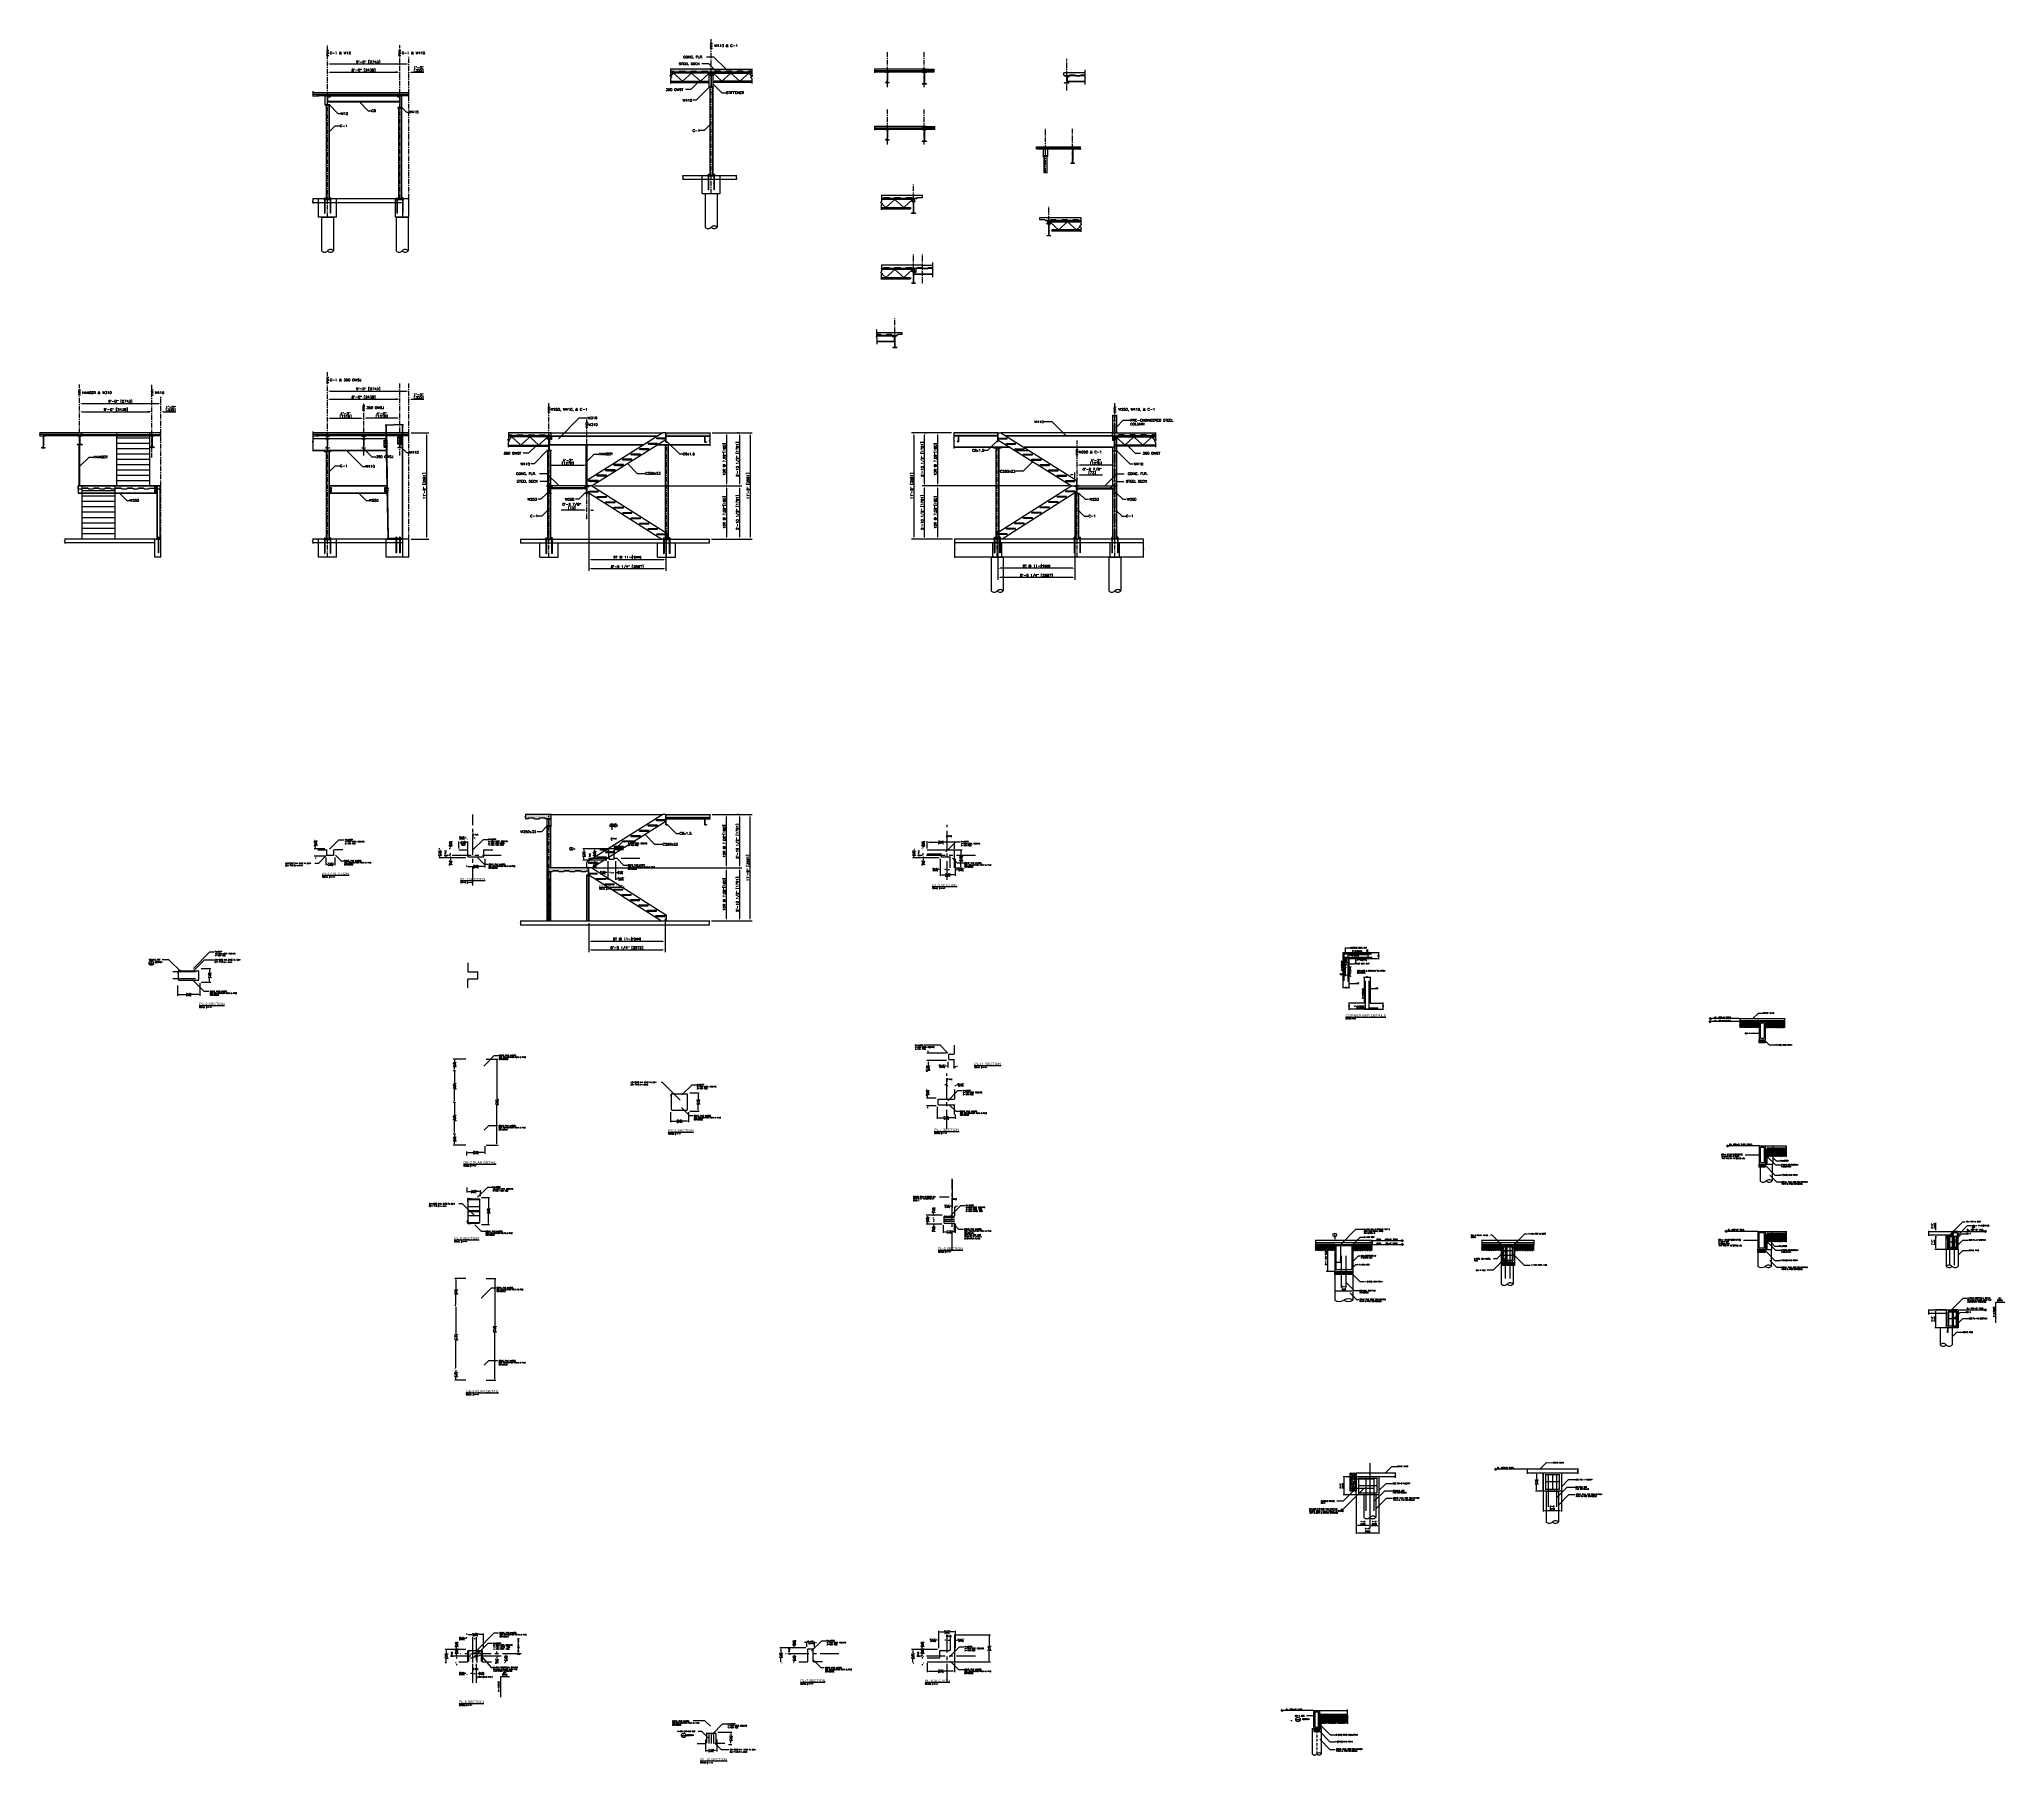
# Model space of a CAD drawing. Header units: inches. Extents: x -229 to 9761, y -1201 to 3580.
# Drawn here: x -229 to 2378, y -1201 to 1086 of the extents above.
import ezdxf
from ezdxf.enums import TextEntityAlignment as Align

# ---------------------------------------------------------------- set-up
doc = ezdxf.new("R2010")
doc.units = ezdxf.units.IN
doc.header["$MEASUREMENT"] = 0
doc.linetypes.add('CENTER', pattern=[2, 1.25, -0.25, 0.25, -0.25])
doc.linetypes.add('HIDDEN', pattern=[0.375, 0.25, -0.125])
doc.layers.get('0').update_dxf_attribs({"linetype": 'CONTINUOUS'})
doc.layers.get('DEFPOINTS').update_dxf_attribs({"linetype": 'CONTINUOUS'})
for name, color, linetype in [('Arch_Section_Truss', 45, 'CONTINUOUS'), ('Architectural_Plan_Dim', 5, 'CONTINUOUS'), ('C-005-2', 5, 'CONTINUOUS'), ('C-052-16', 52, 'CONTINUOUS'), ('C-072-11', 72, 'CONTINUOUS'), ('C-074-15', 74, 'CONTINUOUS'), ('C-135-13', 135, 'CONTINUOUS'), ('C-142-7', 142, 'CONTINUOUS'), ('C-143-8', 143, 'CONTINUOUS'), ('C-153-10', 153, 'CONTINUOUS'), ('C-154-9', 154, 'CONTINUOUS'), ('C-241-1', 241, 'CONTINUOUS'), ('CENTER', 1, 'CENTER'), ('DIM133', 5, 'CONTINUOUS'), ('Dimension', 5, 'CONTINUOUS'), ('Foundation_Details_CL', 150, 'CENTER'), ('Foundation_Details_Reinf', 131, 'CONTINUOUS'), ('GE-003-7', 3, 'CONTINUOUS'), ('GE-134-6', 134, 'CENTER'), ('L1', 1, 'CONTINUOUS'), ('LAYER11A', 11, 'CONTINUOUS'), ('LAYER131A', 131, 'CONTINUOUS'), ('LAYER131B', 131, 'HIDDEN'), ('LAYER15A', 15, 'CONTINUOUS'), ('LAYER72A', 72, 'CONTINUOUS'), ('LAYER7A', 7, 'CONTINUOUS'), ('Section-Stiffener', 2, 'CONTINUOUS'), ('Section_Hanger', 150, 'CONTINUOUS'), ('Section_Sheathing', 150, 'CONTINUOUS'), ('Struc_Section_BP', 135, 'CONTINUOUS'), ('STRUC_SECTION_CBM', 41, 'CONTINUOUS'), ('Struc_Section_Conc', 71, 'CONTINUOUS'), ('Struc_Section_Dim', 5, 'CONTINUOUS'), ('Struc_Section_MachineBolt', 133, 'CONTINUOUS'), ('Struc_Section_OWSJ', 131, 'CONTINUOUS'), ('Struc_Section_PreEngCol', 150, 'CONTINUOUS'), ('Struc_Section_Stair', 131, 'CONTINUOUS'), ('Struc_Section_Steel', 11, 'CONTINUOUS'), ('Struc_Section_Wall', 134, 'CONTINUOUS'), ('Structural_Plan_GB', 41, 'CONTINUOUS'), ('Structural_Section_Dim', 5, 'CONTINUOUS'), ('Structural_Section_Elev', 3, 'CONTINUOUS'), ('Structural_Section_Reinf', 131, 'CONTINUOUS'), ('Structural_Section_Text', 5, 'CONTINUOUS'), ('Structural_Steel_Deck', 41, 'CONTINUOUS'), ('Structural_Steel_Joist', 21, 'CONTINUOUS'), ('Structural_SteelBeam', 22, 'CONTINUOUS'), ('TEXT', 4, 'CONTINUOUS'), ('TEXT133', 133, 'CONTINUOUS')]:
    doc.layers.add(name, color=color, linetype=linetype)
doc.styles.add('ROMANS', font='ROMANS.SHX', dxfattribs={"width": 0.8})
doc.styles.add('ROMANS-100', font='ROMANS.SHX')
doc.styles.add('ROMANS-115', font='romans.shx', dxfattribs={"width": 1.15})
doc.styles.add('ROMANS80', font='romans.shx', dxfattribs={"width": 0.8})
doc.styles.add('SANS-115', font='sanss___.ttf', dxfattribs={"width": 1.15})
doc.styles.add('SANSSERIFBOLD', font='sanssb__.ttf')
doc.dimstyles.new('112-ROMANS-115-MS', dxfattribs={"dimscale": 0, "dimtxt": 1.5, "dimasz": 1.5, "dimexe": 1.5, "dimexo": 1.5, "dimgap": 0.125, "dimtad": 0, "dimdec": 4, "dimzin": 1, "dimdsep": 46, "dimlunit": 4, "dimtxsty": 'ROMANS-115', "dimcen": 0.125, "dimclrd": 256, "dimclre": 256, "dimclrt": 256, "dimadec": 0, "dimazin": 0, "dimtfac": 1, "dimtdec": 4, "dimtofl": 0, "dimtmove": 0, "dimatfit": 0, "dimfxl": 1, "dimtfillclr": 256, "dimfrac": 2, "dimtolj": 1, "dimtzin": 0, "dimarcsym": 0})
doc.dimstyles.new('112-ROMANS-115-MS-BPV', dxfattribs={"dimscale": 0, "dimtxt": 1.5, "dimasz": 1.5, "dimexe": 1.5, "dimexo": 0.75, "dimgap": 0.75, "dimtad": 1, "dimdec": 3, "dimlfac": -96, "dimrnd": 0.125, "dimzin": 1, "dimdsep": 46, "dimlunit": 4, "dimtxsty": 'ROMANS-115', "dimcen": 0.75, "dimclrd": 256, "dimclre": 256, "dimclrt": 256, "dimadec": 0, "dimazin": 0, "dimtfac": 1, "dimtdec": 3, "dimtofl": 0, "dimtmove": 0, "dimatfit": 0, "dimfxl": 1, "dimfrac": 2, "dimtolj": 1, "dimtzin": 0, "dimarcsym": 0})
doc.dimstyles.new('12-ROMANS-115-PS', dxfattribs={"dimscale": 0, "dimtxt": 0.0625, "dimasz": 0.0625, "dimexe": 0.0625, "dimexo": 0.03125, "dimgap": 0.03125, "dimtad": 1, "dimdec": 3, "dimlfac": 24, "dimzin": 1, "dimdsep": 46, "dimlunit": 4, "dimtxsty": 'ROMANS-115', "dimcen": 0.125, "dimclrd": 256, "dimclre": 256, "dimclrt": 256, "dimadec": 0, "dimazin": 0, "dimtfac": 1, "dimtdec": 3, "dimtofl": 0, "dimtmove": 0, "dimatfit": 0, "dimfxl": 1, "dimfrac": 2, "dimtolj": 1, "dimtzin": 0, "dimarcsym": 0})
doc.dimstyles.new('12-ROMANS-115-PS-APV', dxfattribs={"dimscale": 0, "dimtxt": 0.0625, "dimasz": 0.0625, "dimexe": 0.0625, "dimexo": 0.03125, "dimgap": 0.03125, "dimtad": 1, "dimdec": 3, "dimlfac": 24, "dimzin": 1, "dimdsep": 46, "dimlunit": 4, "dimtxsty": 'ROMANS-115', "dimcen": 0.125, "dimclrd": 256, "dimclre": 256, "dimclrt": 256, "dimadec": 0, "dimazin": 0, "dimtfac": 1, "dimtdec": 3, "dimtofl": 0, "dimtmove": 0, "dimatfit": 0, "dimfxl": 1, "dimfrac": 2, "dimtolj": 1, "dimtzin": 0, "dimarcsym": 0})
doc.dimstyles.new('48-ROMANS-115', dxfattribs={"dimtxt": 3, "dimasz": 3, "dimexe": 3, "dimexo": 3, "dimgap": 0.0625, "dimtad": 1, "dimdec": 4, "dimzin": 1, "dimdsep": 46, "dimlunit": 4, "dimtxsty": 'ROMANS-115', "dimcen": 0.0625, "dimclrd": 256, "dimclre": 256, "dimclrt": 256, "dimadec": 0, "dimazin": 0, "dimtfac": 1, "dimtdec": 4, "dimtofl": 0, "dimtmove": 0, "dimatfit": 0, "dimfxl": 1, "dimfrac": 2, "dimtolj": 1, "dimtzin": 0, "dimarcsym": 0})
doc.dimstyles.new('48-ROMANS-115-BPV', dxfattribs={"dimtxt": 3, "dimasz": 3, "dimexe": 3, "dimexo": 3, "dimgap": 0.0625, "dimtad": 1, "dimdec": 4, "dimzin": 1, "dimdsep": 46, "dimlunit": 4, "dimtxsty": 'ROMANS-115', "dimcen": 0.0625, "dimclrd": 256, "dimclre": 256, "dimclrt": 256, "dimadec": 0, "dimazin": 0, "dimtfac": 1, "dimtdec": 4, "dimtofl": 0, "dimtmove": 0, "dimatfit": 0, "dimfxl": 1, "dimfrac": 2, "dimtolj": 1, "dimtzin": 0, "dimarcsym": 0})
pattern_1 = [(50, (0, 0), (1.4345204, -0.1255043), [0.15, -1.65]), (355, (0, 0), (-0.2775027, 1.5043843), [0.12, -1.32]), (100.4514, (0.1195, -0.0105), (1.1570188, 1.3788791), [0.1274804, -1.4022842]), (46.1842, (0, 0.4), (2.134482, -0.331038), [0.225, -2.475]), (96.6356, (0.1779, 0.3724), (1.8693254, 1.9482357), [0.1912206, -2.103426]), (351.1842, (0, 0.4), (1.869324, 1.9482372), [0.18, -1.98]), (21, (0.2, 0.3), (1.1938141, -0.8052378), [0.15, -1.65]), (326, (0.2, 0.3), (0.4866307, 1.4503001), [0.12, -1.32]), (71.4514, (0.2995, 0.2329), (1.6804453, 0.645061), [0.1274804, -1.4022842]), (37.5, (0, 0), (0.02431971, 0.6657877), [0, -1.304, 0, -1.34, 0, -1.325]), (7.5, (0, 0), (0.52613907, 0.78882342), [0, -0.764, 0, -1.274, 0, -0.505]), (327.5, (-0.446, 0), (1.06764487, -0.04510974), [0, -0.5, 0, -1.56, 0, -2.07]), (317.5, (-0.646, 0), (1.16637234, 0.20020996), [0, -0.65, 0, -1.036, 0, -1.47])]
pattern_2 = [(45, (0, 0), (-0.44194174, 0.44194174), []), (45, (0, 0.3125), (-0.44194174, 0.44194174), [])]

# ---------------------------------------------------------------- blocks, each defined once
blk = doc.blocks.new('*D1')
at = {"layer": 'DEFPOINTS', "color": 0, "ltscale": 2}
for p in [(660.4, 57.5), (659.4, -83.5), (713.5, -83.5)]:
    blk.add_point(p, dxfattribs=at)
at = {"layer": 'Struc_Section_Dim', "lineweight": -2, "ltscale": 2}
for p, q in [((663.4, 57.5), (716.5, 57.5)), ((713.5, 54.5), (713.5, -80.5)), ((662.4, -83.5), (716.5, -83.5))]:
    blk.add_line(p, q, dxfattribs=at)
at = {"layer": 'Struc_Section_Dim', "ltscale": 2}
for points in [[(713, 54.5), (714, 54.5), (713.5, 57.5)], [(713, -80.5), (714, -80.5), (713.5, -83.5)]]:
    blk.add_solid(points, dxfattribs=at)
at = {"layer": 'Struc_Section_Dim', "ltscale": 2, "insert": (711.2, -13), "char_height": 3, "attachment_point": 5, "rotation": 90, "style": 'ROMANS-115'}
blk.add_mtext('\\A1;11\'-9" [3581]', dxfattribs=at)
blk = doc.blocks.new('*D2')
at = {"layer": 'DEFPOINTS', "color": 0, "ltscale": 2}
for p in [(701.4, 57.5), (504.2, -13), (699.6, -13)]:
    blk.add_point(p, dxfattribs=at)
at = {"layer": 'Struc_Section_Dim', "lineweight": -2, "ltscale": 2}
for p, q in [((698.4, 57.5), (696.6, 57.5)), ((699.6, 54.5), (699.6, -10)), ((507.2, -13), (702.6, -13))]:
    blk.add_line(p, q, dxfattribs=at)
at = {"layer": 'Struc_Section_Dim', "ltscale": 2}
for points in [[(699.1, 54.5), (700.1, 54.5), (699.6, 57.5)], [(699.1, -10), (700.1, -10), (699.6, -13)]]:
    blk.add_solid(points, dxfattribs=at)
at = {"layer": 'Struc_Section_Dim', "ltscale": 2, "insert": (697.2, 22.2), "char_height": 3, "attachment_point": 5, "rotation": 90, "style": 'ROMANS-115'}
blk.add_mtext('\\A1;5\'-10 1/2" [1791]', dxfattribs=at)
blk = doc.blocks.new('*D3')
at = {"layer": 'DEFPOINTS', "color": 0, "ltscale": 2}
for p in [(504.2, -13), (699.6, -83.5), (699.6, -83.5)]:
    blk.add_point(p, dxfattribs=at)
at = {"layer": 'Struc_Section_Dim', "lineweight": -2, "ltscale": 2}
for p, q in [((507.2, -13), (702.6, -13)), ((699.6, -16), (699.6, -80.5))]:
    blk.add_line(p, q, dxfattribs=at)
at = {"layer": 'Struc_Section_Dim', "ltscale": 2}
for points in [[(699.1, -16), (700.1, -16), (699.6, -13)], [(699.1, -80.5), (700.1, -80.5), (699.6, -83.5)]]:
    blk.add_solid(points, dxfattribs=at)
at = {"layer": 'Struc_Section_Dim', "ltscale": 2, "insert": (697.2, -48.3), "char_height": 3, "attachment_point": 5, "rotation": 90, "style": 'ROMANS-115'}
blk.add_mtext('\\A1;5\'-10 1/2" [1791]', dxfattribs=at)
blk = doc.blocks.new('*D4')
at = {"layer": 'DEFPOINTS', "color": 0, "ltscale": 2}
for p in [(680.3, 57.5), (680.3, -13), (682.1, -13)]:
    blk.add_point(p, dxfattribs=at)
at = {"layer": 'Struc_Section_Dim', "lineweight": -2, "ltscale": 2}
for p, q in [((682.1, 54.5), (682.1, -10)), ((683.3, 57.5), (685.1, 57.5)), ((683.3, -13), (685.1, -13))]:
    blk.add_line(p, q, dxfattribs=at)
at = {"layer": 'Struc_Section_Dim', "ltscale": 2}
for points in [[(681.6, 54.5), (682.6, 54.5), (682.1, 57.5)], [(681.6, -10), (682.6, -10), (682.1, -13)]]:
    blk.add_solid(points, dxfattribs=at)
at = {"layer": 'Struc_Section_Dim', "ltscale": 2, "insert": (679.8, 22.2), "char_height": 3, "attachment_point": 5, "rotation": 90, "style": 'ROMANS-115'}
blk.add_mtext('\\A1;10R @ 7.09"[180] ', dxfattribs=at)
blk = doc.blocks.new('*D5')
at = {"layer": 'DEFPOINTS', "color": 0, "ltscale": 2}
for p in [(680.3, -13), (680.3, -83.5), (682.1, -83.5)]:
    blk.add_point(p, dxfattribs=at)
at = {"layer": 'Struc_Section_Dim', "lineweight": -2, "ltscale": 2}
for p, q in [((682.1, -16), (682.1, -80.5)), ((683.3, -13), (685.1, -13)), ((683.3, -83.5), (685.1, -83.5))]:
    blk.add_line(p, q, dxfattribs=at)
at = {"layer": 'Struc_Section_Dim', "ltscale": 2}
for points in [[(681.6, -16), (682.6, -16), (682.1, -13)], [(681.6, -80.5), (682.6, -80.5), (682.1, -83.5)]]:
    blk.add_solid(points, dxfattribs=at)
at = {"layer": 'Struc_Section_Dim', "ltscale": 2, "insert": (679.8, -48.3), "char_height": 3, "attachment_point": 5, "rotation": 90, "style": 'ROMANS-115'}
blk.add_mtext('\\A1;10R @ 7.09"[180] ', dxfattribs=at)
blk = doc.blocks.new('*D6')
at = {"layer": 'DEFPOINTS', "color": 0, "ltscale": 2}
for p in [(499.7, -109.5), (600.9, -109.5), (600.9, -110.5)]:
    blk.add_point(p, dxfattribs=at)
at = {"layer": 'Struc_Section_Dim', "lineweight": -2, "ltscale": 2}
for p, q in [((502.7, -110.5), (597.9, -110.5)), ((600.9, -112.5), (600.9, -113.5))]:
    blk.add_line(p, q, dxfattribs=at)
at = {"layer": 'Struc_Section_Dim', "ltscale": 2}
for points in [[(502.7, -110), (502.7, -111), (499.7, -110.5)], [(597.9, -110), (597.9, -111), (600.9, -110.5)]]:
    blk.add_solid(points, dxfattribs=at)
at = {"layer": 'Struc_Section_Dim', "ltscale": 2, "insert": (550.3, -107.5), "char_height": 3, "attachment_point": 5, "style": 'ROMANS-115'}
blk.add_mtext('\\A1;\\A1;9T @ 11-\\H0.7x;\\S1/4;"[286]', dxfattribs=at)
blk = doc.blocks.new('*D7')
at = {"layer": 'DEFPOINTS', "color": 0, "ltscale": 2}
for p in [(660.5, 564), (659.5, 423), (713.7, 423)]:
    blk.add_point(p, dxfattribs=at)
at = {"layer": 'Struc_Section_Dim', "lineweight": -2, "ltscale": 2}
for p, q in [((663.5, 564), (716.7, 564)), ((713.7, 561), (713.7, 426)), ((662.5, 423), (716.7, 423))]:
    blk.add_line(p, q, dxfattribs=at)
at = {"layer": 'Struc_Section_Dim', "ltscale": 2}
for points in [[(713.2, 561), (714.2, 561), (713.7, 564)], [(713.2, 426), (714.2, 426), (713.7, 423)]]:
    blk.add_solid(points, dxfattribs=at)
at = {"layer": 'Struc_Section_Dim', "ltscale": 2, "insert": (711.3, 493.5), "char_height": 3, "attachment_point": 5, "rotation": 90, "style": 'ROMANS-115'}
blk.add_mtext('\\A1;11\'-9" [3581]', dxfattribs=at)
blk = doc.blocks.new('*D8')
at = {"layer": 'DEFPOINTS', "color": 0, "ltscale": 2}
for p in [(701.5, 564), (504.3, 493.5), (699.7, 493.5)]:
    blk.add_point(p, dxfattribs=at)
at = {"layer": 'Struc_Section_Dim', "lineweight": -2, "ltscale": 2}
for p, q in [((698.5, 564), (696.7, 564)), ((699.7, 561), (699.7, 496.5)), ((507.3, 493.5), (702.7, 493.5))]:
    blk.add_line(p, q, dxfattribs=at)
at = {"layer": 'Struc_Section_Dim', "ltscale": 2}
for points in [[(699.2, 561), (700.2, 561), (699.7, 564)], [(699.2, 496.5), (700.2, 496.5), (699.7, 493.5)]]:
    blk.add_solid(points, dxfattribs=at)
at = {"layer": 'Struc_Section_Dim', "ltscale": 2, "insert": (697.4, 528.8), "char_height": 3, "attachment_point": 5, "rotation": 90, "style": 'ROMANS-115'}
blk.add_mtext('\\A1;5\'-10 1/2" [1791]', dxfattribs=at)
blk = doc.blocks.new('*D9')
at = {"layer": 'DEFPOINTS', "color": 0, "ltscale": 2}
for p in [(504.3, 493.5), (699.7, 423), (699.7, 423)]:
    blk.add_point(p, dxfattribs=at)
at = {"layer": 'Struc_Section_Dim', "lineweight": -2, "ltscale": 2}
for p, q in [((507.3, 493.5), (702.7, 493.5)), ((699.7, 490.5), (699.7, 426))]:
    blk.add_line(p, q, dxfattribs=at)
at = {"layer": 'Struc_Section_Dim', "ltscale": 2}
for points in [[(699.2, 490.5), (700.2, 490.5), (699.7, 493.5)], [(699.2, 426), (700.2, 426), (699.7, 423)]]:
    blk.add_solid(points, dxfattribs=at)
at = {"layer": 'Struc_Section_Dim', "ltscale": 2, "insert": (697.4, 458.3), "char_height": 3, "attachment_point": 5, "rotation": 90, "style": 'ROMANS-115'}
blk.add_mtext('\\A1;5\'-10 1/2" [1791]', dxfattribs=at)
blk = doc.blocks.new('*D10')
at = {"layer": 'DEFPOINTS', "color": 0, "ltscale": 2}
for p in [(680.4, 564), (680.4, 493.5), (682.3, 493.5)]:
    blk.add_point(p, dxfattribs=at)
at = {"layer": 'Struc_Section_Dim', "lineweight": -2, "ltscale": 2}
for p, q in [((682.3, 561), (682.3, 496.5)), ((683.4, 564), (685.3, 564)), ((683.4, 493.5), (685.3, 493.5))]:
    blk.add_line(p, q, dxfattribs=at)
at = {"layer": 'Struc_Section_Dim', "ltscale": 2}
for points in [[(681.8, 561), (682.8, 561), (682.3, 564)], [(681.8, 496.5), (682.8, 496.5), (682.3, 493.5)]]:
    blk.add_solid(points, dxfattribs=at)
at = {"layer": 'Struc_Section_Dim', "ltscale": 2, "insert": (679.9, 528.8), "char_height": 3, "attachment_point": 5, "rotation": 90, "style": 'ROMANS-115'}
blk.add_mtext('\\A1;10R @ 7.09"[180] ', dxfattribs=at)
blk = doc.blocks.new('*D11')
at = {"layer": 'DEFPOINTS', "color": 0, "ltscale": 2}
for p in [(680.4, 493.5), (680.4, 423), (682.3, 423)]:
    blk.add_point(p, dxfattribs=at)
at = {"layer": 'Struc_Section_Dim', "lineweight": -2, "ltscale": 2}
for p, q in [((682.3, 490.5), (682.3, 426)), ((683.4, 493.5), (685.3, 493.5)), ((683.4, 423), (685.3, 423))]:
    blk.add_line(p, q, dxfattribs=at)
at = {"layer": 'Struc_Section_Dim', "ltscale": 2}
for points in [[(681.8, 490.5), (682.8, 490.5), (682.3, 493.5)], [(681.8, 426), (682.8, 426), (682.3, 423)]]:
    blk.add_solid(points, dxfattribs=at)
at = {"layer": 'Struc_Section_Dim', "ltscale": 2, "insert": (679.9, 458.3), "char_height": 3, "attachment_point": 5, "rotation": 90, "style": 'ROMANS-115'}
blk.add_mtext('\\A1;10R @ 7.09"[180] ', dxfattribs=at)
blk = doc.blocks.new('*D12')
at = {"layer": 'DEFPOINTS', "color": 0, "ltscale": 2}
for p in [(499.8, 485.5), (602.1, 397), (602.1, 396)]:
    blk.add_point(p, dxfattribs=at)
at = {"layer": 'Struc_Section_Dim', "lineweight": -2, "ltscale": 2}
for p, q in [((502.8, 396), (599.1, 396)), ((602.1, 394), (602.1, 393))]:
    blk.add_line(p, q, dxfattribs=at)
at = {"layer": 'Struc_Section_Dim', "ltscale": 2}
for points in [[(502.8, 396.5), (502.8, 395.5), (499.8, 396)], [(599.1, 396.5), (599.1, 395.5), (602.1, 396)]]:
    blk.add_solid(points, dxfattribs=at)
at = {"layer": 'Struc_Section_Dim', "ltscale": 2, "insert": (550.9, 399), "char_height": 3, "attachment_point": 5, "style": 'ROMANS-115'}
blk.add_mtext('\\A1;\\A1;9T @ 11-\\H0.7x;\\S1/4;"[286]', dxfattribs=at)
blk = doc.blocks.new('*D13')
at = {"layer": 'DEFPOINTS', "color": 0, "ltscale": 2}
for p in [(499.8, 485.5), (602.1, 429.1), (602.1, 383.8)]:
    blk.add_point(p, dxfattribs=at)
at = {"layer": 'Struc_Section_Dim', "lineweight": -2, "ltscale": 2}
for p, q in [((499.8, 482.5), (499.8, 380.8)), ((602.1, 426.1), (602.1, 380.8)), ((502.8, 383.8), (599.1, 383.8))]:
    blk.add_line(p, q, dxfattribs=at)
at = {"layer": 'Struc_Section_Dim', "ltscale": 2}
for points in [[(502.8, 384.3), (502.8, 383.3), (499.8, 383.8)], [(599.1, 384.3), (599.1, 383.3), (602.1, 383.8)]]:
    blk.add_solid(points, dxfattribs=at)
at = {"layer": 'Struc_Section_Dim', "ltscale": 2, "insert": (550.9, 386.1), "char_height": 3, "attachment_point": 5, "style": 'ROMANS-115'}
blk.add_mtext('\\A1;8\'-6 1/4" [2597]', dxfattribs=at)
blk = doc.blocks.new('CLMARK')
at = {"layer": 'TEXT'}
for p, q in [((1.5, 4.6), (-3.6, -7.6)), ((-3.6, -7.6), (4.1, -7.6))]:
    blk.add_line(p, q, dxfattribs=at)
at = {"layer": 'TEXT', "style": 'ROMANS', "width": 0.8}
blk.add_text('C', height=12, dxfattribs=at).set_placement((-4.6, -1.9))
blk = doc.blocks.new('*D14')
at = {"layer": 'DEFPOINTS', "color": 0, "ltscale": 2}
for p in [(153.1, 618), (261.1, 619.4), (261.1, 618)]:
    blk.add_point(p, dxfattribs=at)
at = {"layer": 'Struc_Section_Dim', "lineweight": -2, "ltscale": 2}
blk.add_line((156.1, 619.4), (258.1, 619.4), dxfattribs=at)
at = {"layer": 'Struc_Section_Dim', "ltscale": 2}
for points in [[(156.1, 619.9), (156.1, 618.9), (153.1, 619.4)], [(258.1, 619.9), (258.1, 618.9), (261.1, 619.4)]]:
    blk.add_solid(points, dxfattribs=at)
at = {"layer": 'Struc_Section_Dim', "ltscale": 2, "insert": (207.1, 621.8), "char_height": 3, "attachment_point": 5, "style": 'ROMANS-115'}
blk.add_mtext('\\A1;9\'-0" [2743]', dxfattribs=at)
blk = doc.blocks.new('OWSJ')
at = {"layer": 'Arch_Section_Truss'}
h = blk.add_hatch(dxfattribs=at)
h.set_pattern_fill('STEEL', color=251, scale=8, style=0)
h.set_pattern_definition([(45, (-5931.7465, -886.3496), (-0.70710678, 0.70710678), []), (45, (-5931.7465, -885.8496), (-0.70710678, 0.70710678), [])])
h.paths.add_polyline_path([(-0.3, 13.6, 0.414214), (-0.1, 13.5), (0.1, 13.5, 0.414214), (0.2, 13.6), (0.2, 15.7), (2.4, 15.7, 0.414214), (2.5, 15.9), (2.5, 16), (-2.5, 16), (-2.5, 15.9, 0.414214), (-2.4, 15.7), (-0.3, 15.7)])
h.paths.add_polyline_path([(-0.3, 0.2), (-2.4, 0.2, 0.414214), (-2.5, 0.1), (-2.5, 0), (2.5, 0), (2.5, 0.1, 0.414214), (2.4, 0.2), (0.2, 0.2), (0.2, 2.4, 0.414214), (0.1, 2.5), (-0.1, 2.5, 0.414214), (-0.3, 2.4)])
at = {"layer": 'Arch_Section_Truss', "color": 140}
for p, q in [((-2.5, 16), (2.5, 16)), ((-2.5, 16), (-2.5, 15.9)), ((-2.5, 12.2), (-2.5, 12)), ((-2.5, 12), (-0.2, 12)), ((-2.5, 0), (-2.5, 0.1)), ((-2.5, 0), (2.5, 0)), ((-2.4, 15.7), (-0.3, 15.7)), ((-2.4, 12.4), (-0.2, 12.4)), ((-2.4, 0.2), (-0.3, 0.2)), ((-0.3, 15.7), (-0.3, 13.6)), ((-0.2, 13.5), (-0.2, 2.5)), ((-0.2, 13.5), (-0.2, 12.4)), ((-0.3, 0.2), (-0.3, 2.4)), ((-0.1, 13.5), (0.1, 13.5)), ((-0.1, 2.5), (0.1, 2.5)), ((0.2, 15.7), (2.4, 15.7)), ((0.2, 15.7), (0.2, 13.6)), ((0.2, 13.5), (0.2, 2.5)), ((0.2, 13.5), (0.2, 12.4)), ((0.2, 12.4), (2.4, 12.4)), ((0.2, 12), (2.5, 12)), ((0.2, 0.2), (0.2, 2.4)), ((0.2, 0.2), (2.4, 0.2)), ((2.5, 16), (2.5, 15.9)), ((2.5, 12.2), (2.5, 12)), ((2.5, 0), (2.5, 0.1))]:
    blk.add_line(p, q, dxfattribs=at)
for centre, start, end in [((-2.4, 15.9), 180, 270), ((-2.4, 12.2), 90, 180), ((-2.4, 0.1), 90, 180), ((-0.1, 13.6), 180, 270), ((-0.1, 2.4), 90, 180), ((0.1, 13.6), 270, 0), ((0.1, 2.4), 0, 90), ((2.4, 15.9), 270, 0), ((2.4, 12.2), 0, 90), ((2.4, 0.1), 0, 90)]:
    blk.add_arc(centre, 0.125, start, end, dxfattribs=at)
blk = doc.blocks.new('*D17')
at = {"layer": 'DEFPOINTS', "color": 0, "ltscale": 2}
for p in [(153.1, 608.8), (249.1, 608.8), (249.1, 608.5)]:
    blk.add_point(p, dxfattribs=at)
at = {"layer": 'Struc_Section_Dim', "lineweight": -2, "ltscale": 2}
blk.add_line((156.1, 608.5), (246.1, 608.5), dxfattribs=at)
at = {"layer": 'Struc_Section_Dim', "ltscale": 2}
for points in [[(156.1, 609), (156.1, 608), (153.1, 608.5)], [(246.1, 609), (246.1, 608), (249.1, 608.5)]]:
    blk.add_solid(points, dxfattribs=at)
at = {"layer": 'Struc_Section_Dim', "ltscale": 2, "insert": (201.1, 610.8), "char_height": 3, "attachment_point": 5, "style": 'ROMANS-115'}
blk.add_mtext('\\A1;8\'-0" [2438]', dxfattribs=at)
blk = doc.blocks.new('*D18')
at = {"layer": 'DEFPOINTS', "color": 0, "ltscale": 2}
for p in [(249.1, 608.5), (261.1, 608.5), (261.1, 608.5)]:
    blk.add_point(p, dxfattribs=at)
at = {"layer": 'Struc_Section_Dim', "lineweight": -2, "ltscale": 2}
for p, q in [((246.1, 608.5), (243.1, 608.5)), ((264.1, 608.5), (280.7, 608.5))]:
    blk.add_line(p, q, dxfattribs=at)
at = {"layer": 'Struc_Section_Dim', "ltscale": 2}
for points in [[(246.1, 609), (246.1, 608), (249.1, 608.5)], [(264.1, 609), (264.1, 608), (261.1, 608.5)]]:
    blk.add_solid(points, dxfattribs=at)
at = {"layer": 'Struc_Section_Dim', "ltscale": 2, "char_height": 3, "attachment_point": 5, "style": 'ROMANS-115'}
for s, insert in [('\\A1;1\'-0"', (273.9, 614.5)), ('\\A1;[305]', (273.9, 610.3))]:
    blk.add_mtext(s, dxfattribs=dict(at, insert=insert))
blk = doc.blocks.new('Hex Nut - 10 mm side')
at = {"color": 0, "linetype": 'Continuous'}
for p, q in [((-9, -7), (-9, 7)), ((-1, 9), (-8, 9)), ((-1, 5), (-8, 5)), ((0, -7), (0, 7)), ((-1, -5), (-8, -5)), ((-1, -9), (-8, -9))]:
    blk.add_line(p, q, dxfattribs=at)
for centre, radius, start, end in [((-5, 7), 4.19, 147.1328, 212.8672), ((7, 0), 15.7, 163.2214, 196.7786), ((-4, 7), 4.19, 327.1328, 32.8672), ((-16, 0), 15.7, 343.2214, 16.7787), ((-5, -7), 4.19, 147.1328, 212.8672), ((-4, -7), 4.19, 327.1328, 32.8672)]:
    blk.add_arc(centre, radius, start, end, dxfattribs=at)
blk = doc.blocks.new('MachBolt')
at = {"layer": 'C-241-1', "color": 133, "linetype": 'HIDDEN', "ltscale": 0.05}
for p, q in [((-0.6, 1.6), (-0.6, 2)), ((-0.6, 1.6), (0.6, 1.6)), ((-0.5, 1.6), (-0.6, 1.6)), ((-0.5, 1.6), (0.5, 1.6)), ((-0.5, 1.6), (-0.5, 1.6)), ((-0.4, 2), (0.4, 2)), ((-0.3, 1.6), (-0.3, 2)), ((-0.3, 1.4), (0.3, 1.4)), ((-0.3, 0.1), (0.3, 0.1)), ((-0.2, 0), (-0.3, 0.1)), ((-0.2, 0), (0.2, 0)), ((0.2, 0), (0.3, 0.1)), ((0.3, 1.6), (0.3, 2)), ((0.5, 1.6), (0.6, 1.6)), ((0.5, 1.6), (0.5, 1.6)), ((0.6, 1.6), (0.6, 2))]:
    blk.add_line(p, q, dxfattribs=at)
at = {"layer": 'C-241-1', "color": 133, "linetype": 'HIDDEN', "ltscale": 0.5}
for p, q in [((-0.3, 0.1), (-0.3, 1.6)), ((-0.2, 0.1), (-0.2, 1.4)), ((0.2, 0.1), (0.2, 1.4)), ((0.3, 0.1), (0.3, 1.6))]:
    blk.add_line(p, q, dxfattribs=at)
at = {"layer": 'C-241-1', "color": 133, "linetype": 'HIDDEN', "ltscale": 0.05}
for centre, radius, start, end in [((-0.4, 1.7), 0.275, 57.1328, 122.8672), ((0, 1), 1.03, 73.2213, 106.7787), ((0.4, 1.7), 0.275, 57.1328, 122.8672)]:
    blk.add_arc(centre, radius, start, end, dxfattribs=at)
at = {"layer": 'C-241-1', "color": 133, "linetype": 'HIDDEN', "ltscale": 0.05, "xscale": 0.06561666666584642, "yscale": 0.06561666666584642, "zscale": 0.06561666666666667, "rotation": 270}
blk.add_blockref('Hex Nut - 10 mm side', (0, 0.1), dxfattribs=at)
blk = doc.blocks.new('outstandingconn1')
at = {"layer": 'Struc_Section_MachineBolt', "ltscale": 2}
for points in [[(1.2, 4.4), (1.7, 4.1), (2.2, 4.4), (2.2, 4.9), (1.7, 5.2), (1.2, 4.9)], [(1.2, 1.2), (1.7, 0.9), (2.2, 1.2), (2.2, 1.8), (1.7, 2.1), (1.2, 1.8)]]:
    blk.add_lwpolyline(points, close=True, dxfattribs=at)
for centre in [(1.7, 4.6), (1.7, 1.5)]:
    blk.add_circle(centre, 0.375, dxfattribs=at)
at = {"layer": 'Struc_Section_Steel', "color": 131, "ltscale": 2}
for p, q in [((0, 6.1), (3, 6.1)), ((0, 6.1), (0, 0)), ((0, 0), (3, 0)), ((0.4, 6.1), (0.4, 0)), ((3, 6.1), (3, 0))]:
    blk.add_line(p, q, dxfattribs=at)
blk = doc.blocks.new('outstandingconn2')
at = {"layer": 'Struc_Section_MachineBolt', "ltscale": 2}
for points in [[(-1.2, 7.5), (-1.7, 7.2), (-2.2, 7.5), (-2.2, 8.1), (-1.7, 8.3), (-1.2, 8.1)], [(-1.2, 4.4), (-1.7, 4.1), (-2.2, 4.4), (-2.2, 4.9), (-1.7, 5.2), (-1.2, 4.9)], [(-1.2, 1.2), (-1.7, 0.9), (-2.2, 1.2), (-2.2, 1.8), (-1.7, 2.1), (-1.2, 1.8)]]:
    blk.add_lwpolyline(points, close=True, dxfattribs=at)
for centre in [(-1.7, 7.8), (-1.7, 4.6), (-1.7, 1.5)]:
    blk.add_circle(centre, 0.375, dxfattribs=at)
at = {"layer": 'Struc_Section_Steel', "color": 131, "ltscale": 2}
for p, q in [((-3, 9.3), (-3, 0)), ((0, 9.3), (-3, 9.3)), ((0, 0), (-3, 0)), ((-0.4, 9.3), (-0.4, 0)), ((0, 9.3), (0, 0))]:
    blk.add_line(p, q, dxfattribs=at)
blk = doc.blocks.new('*D23')
at = {"layer": 'DEFPOINTS', "color": 0, "ltscale": 2}
for p in [(153.1, 579.9), (201.1, 583.4), (201.1, 579.9)]:
    blk.add_point(p, dxfattribs=at)
at = {"layer": 'Struc_Section_Dim', "lineweight": -2, "ltscale": 2}
blk.add_line((156.1, 583.4), (198.1, 583.4), dxfattribs=at)
at = {"layer": 'Struc_Section_Dim', "ltscale": 2}
for points in [[(156.1, 583.9), (156.1, 582.9), (153.1, 583.4)], [(198.1, 583.9), (198.1, 582.9), (201.1, 583.4)]]:
    blk.add_solid(points, dxfattribs=at)
at = {"layer": 'Struc_Section_Dim', "ltscale": 2, "char_height": 3, "attachment_point": 5, "style": 'ROMANS-115'}
for s, insert in [('\\A1;[1219]', (177.1, 585.2)), ('\\A1;4\'-0"', (177.1, 589.4))]:
    blk.add_mtext(s, dxfattribs=dict(at, insert=insert))
blk = doc.blocks.new('*D24')
at = {"layer": 'DEFPOINTS', "color": 0, "ltscale": 2}
for p in [(201.1, 583.4), (201.1, 579.9), (249.1, 579.9)]:
    blk.add_point(p, dxfattribs=at)
at = {"layer": 'Struc_Section_Dim', "lineweight": -2, "ltscale": 2}
blk.add_line((246.1, 583.4), (204.1, 583.4), dxfattribs=at)
at = {"layer": 'Struc_Section_Dim', "ltscale": 2}
for points in [[(204.1, 583.9), (204.1, 582.9), (201.1, 583.4)], [(246.1, 583.9), (246.1, 582.9), (249.1, 583.4)]]:
    blk.add_solid(points, dxfattribs=at)
at = {"layer": 'Struc_Section_Dim', "ltscale": 2, "char_height": 3, "attachment_point": 5, "style": 'ROMANS-115'}
for s, insert in [('\\A1;[1219]', (225.1, 585.2)), ('\\A1;4\'-0"', (225.1, 589.4))]:
    blk.add_mtext(s, dxfattribs=dict(at, insert=insert))
blk = doc.blocks.new('*D25')
at = {"layer": 'DEFPOINTS', "color": 0, "ltscale": 2}
for p in [(-175.8, 601.5), (-67.8, 602.9), (-67.8, 601.5)]:
    blk.add_point(p, dxfattribs=at)
at = {"layer": 'Struc_Section_Dim', "lineweight": -2, "ltscale": 2}
blk.add_line((-172.8, 602.9), (-70.8, 602.9), dxfattribs=at)
at = {"layer": 'Struc_Section_Dim', "ltscale": 2}
for points in [[(-172.8, 603.4), (-172.8, 602.4), (-175.8, 602.9)], [(-70.8, 603.4), (-70.8, 602.4), (-67.8, 602.9)]]:
    blk.add_solid(points, dxfattribs=at)
at = {"layer": 'Struc_Section_Dim', "ltscale": 2, "insert": (-121.8, 605.3), "char_height": 3, "attachment_point": 5, "style": 'ROMANS-115'}
blk.add_mtext('\\A1;9\'-0" [2743]', dxfattribs=at)
blk = doc.blocks.new('*D26')
at = {"layer": 'DEFPOINTS', "color": 0, "ltscale": 2}
for p in [(-175.8, 592.3), (-79.8, 592.3), (-79.8, 592)]:
    blk.add_point(p, dxfattribs=at)
at = {"layer": 'Struc_Section_Dim', "lineweight": -2, "ltscale": 2}
blk.add_line((-172.8, 592), (-82.8, 592), dxfattribs=at)
at = {"layer": 'Struc_Section_Dim', "ltscale": 2}
for points in [[(-172.8, 592.5), (-172.8, 591.5), (-175.8, 592)], [(-82.8, 592.5), (-82.8, 591.5), (-79.8, 592)]]:
    blk.add_solid(points, dxfattribs=at)
at = {"layer": 'Struc_Section_Dim', "ltscale": 2, "insert": (-127.8, 594.4), "char_height": 3, "attachment_point": 5, "style": 'ROMANS-115'}
blk.add_mtext('\\A1;8\'-0" [2438]', dxfattribs=at)
blk = doc.blocks.new('*D27')
at = {"layer": 'DEFPOINTS', "color": 0, "ltscale": 2}
for p in [(-79.8, 592), (-67.8, 592), (-67.8, 592)]:
    blk.add_point(p, dxfattribs=at)
at = {"layer": 'Struc_Section_Dim', "lineweight": -2, "ltscale": 2}
for p, q in [((-82.8, 592), (-85.8, 592)), ((-64.8, 592), (-48.2, 592))]:
    blk.add_line(p, q, dxfattribs=at)
at = {"layer": 'Struc_Section_Dim', "ltscale": 2}
for points in [[(-82.8, 592.5), (-82.8, 591.5), (-79.8, 592)], [(-64.8, 592.5), (-64.8, 591.5), (-67.8, 592)]]:
    blk.add_solid(points, dxfattribs=at)
at = {"layer": 'Struc_Section_Dim', "ltscale": 2, "char_height": 3, "attachment_point": 5, "style": 'ROMANS-115'}
for s, insert in [('\\A1;1\'-0"', (-55, 598)), ('\\A1;[305]', (-55, 593.9))]:
    blk.add_mtext(s, dxfattribs=dict(at, insert=insert))
blk = doc.blocks.new('*D28')
at = {"layer": 'DEFPOINTS', "color": 0, "ltscale": 2}
for p in [(600.9, -77.5), (499.7, -83.5), (600.9, -121.8)]:
    blk.add_point(p, dxfattribs=at)
at = {"layer": 'Struc_Section_Dim', "lineweight": -2, "ltscale": 2}
for p, q in [((499.7, -86.5), (499.7, -124.8)), ((600.9, -80.5), (600.9, -124.8)), ((502.7, -121.8), (597.9, -121.8))]:
    blk.add_line(p, q, dxfattribs=at)
at = {"layer": 'Struc_Section_Dim', "ltscale": 2}
for points in [[(502.7, -121.3), (502.7, -122.3), (499.7, -121.8)], [(597.9, -121.3), (597.9, -122.3), (600.9, -121.8)]]:
    blk.add_solid(points, dxfattribs=at)
at = {"layer": 'Struc_Section_Dim', "ltscale": 2, "insert": (550.3, -119.5), "char_height": 3, "attachment_point": 5, "style": 'ROMANS-115'}
blk.add_mtext('\\A1;8\'-5 1/4" [2572]', dxfattribs=at)
blk = doc.blocks.new('*D31')
at = {"layer": 'DEFPOINTS', "color": 0, "ltscale": 2}
for p in [(153.1, 1051.8), (261.1, 1053.2), (261.1, 1051.8)]:
    blk.add_point(p, dxfattribs=at)
at = {"layer": 'Struc_Section_Dim', "lineweight": -2, "ltscale": 2}
blk.add_line((156.1, 1053.2), (258.1, 1053.2), dxfattribs=at)
at = {"layer": 'Struc_Section_Dim', "ltscale": 2}
for points in [[(156.1, 1053.7), (156.1, 1052.7), (153.1, 1053.2)], [(258.1, 1053.7), (258.1, 1052.7), (261.1, 1053.2)]]:
    blk.add_solid(points, dxfattribs=at)
at = {"layer": 'Struc_Section_Dim', "ltscale": 2, "insert": (207.1, 1055.5), "char_height": 3, "attachment_point": 5, "style": 'ROMANS-115'}
blk.add_mtext('\\A1;9\'-0" [2743]', dxfattribs=at)
blk = doc.blocks.new('*D29')
at = {"layer": 'DEFPOINTS', "color": 0, "ltscale": 2}
for p in [(153.1, 1042.6), (249.1, 1042.6), (249.1, 1042.3)]:
    blk.add_point(p, dxfattribs=at)
at = {"layer": 'Struc_Section_Dim', "lineweight": -2, "ltscale": 2}
blk.add_line((156.1, 1042.3), (246.1, 1042.3), dxfattribs=at)
at = {"layer": 'Struc_Section_Dim', "ltscale": 2}
for points in [[(156.1, 1042.8), (156.1, 1041.8), (153.1, 1042.3)], [(246.1, 1042.8), (246.1, 1041.8), (249.1, 1042.3)]]:
    blk.add_solid(points, dxfattribs=at)
at = {"layer": 'Struc_Section_Dim', "ltscale": 2, "insert": (201.1, 1044.6), "char_height": 3, "attachment_point": 5, "style": 'ROMANS-115'}
blk.add_mtext('\\A1;8\'-0" [2438]', dxfattribs=at)
blk = doc.blocks.new('*D30')
at = {"layer": 'DEFPOINTS', "color": 0, "ltscale": 2}
for p in [(249.1, 1042.3), (261.1, 1042.3), (261.1, 1042.3)]:
    blk.add_point(p, dxfattribs=at)
at = {"layer": 'Struc_Section_Dim', "lineweight": -2, "ltscale": 2}
for p, q in [((246.1, 1042.3), (243.1, 1042.3)), ((264.1, 1042.3), (280.7, 1042.3))]:
    blk.add_line(p, q, dxfattribs=at)
at = {"layer": 'Struc_Section_Dim', "ltscale": 2}
for points in [[(246.1, 1042.8), (246.1, 1041.8), (249.1, 1042.3)], [(264.1, 1042.8), (264.1, 1041.8), (261.1, 1042.3)]]:
    blk.add_solid(points, dxfattribs=at)
at = {"layer": 'Struc_Section_Dim', "ltscale": 2, "char_height": 3, "attachment_point": 5, "style": 'ROMANS-115'}
for s, insert in [('\\A1;1\'-0"', (273.9, 1048.3)), ('\\A1;[305]', (273.9, 1044.1))]:
    blk.add_mtext(s, dxfattribs=dict(at, insert=insert))
blk = doc.blocks.new('*D32')
at = {"layer": 'DEFPOINTS', "color": 0, "ltscale": 2}
for p in [(446.9, 520), (496.9, 521.2), (496.9, 520)]:
    blk.add_point(p, dxfattribs=at)
at = {"layer": 'Section-Stiffener', "lineweight": -2, "ltscale": 2}
blk.add_line((449.9, 521.2), (493.9, 521.2), dxfattribs=at)
at = {"layer": 'Section-Stiffener', "ltscale": 2}
for points in [[(449.9, 521.7), (449.9, 520.7), (446.9, 521.2)], [(493.9, 521.7), (493.9, 520.7), (496.9, 521.2)]]:
    blk.add_solid(points, dxfattribs=at)
at = {"layer": 'Section-Stiffener', "ltscale": 2, "char_height": 3, "attachment_point": 5, "style": 'ROMANS-115'}
for s, insert in [('\\A1;[1270]', (471.9, 523.1)), ('\\A1;4\'-2"', (471.9, 527.3))]:
    blk.add_mtext(s, dxfattribs=dict(at, insert=insert))
blk = doc.blocks.new('*D33')
at = {"layer": 'DEFPOINTS', "color": 0, "ltscale": 2}
for p in [(261.1, 564), (261.1, 423), (284.3, 423)]:
    blk.add_point(p, dxfattribs=at)
at = {"layer": 'Section-Stiffener', "lineweight": -2, "ltscale": 2}
for p, q in [((264.1, 564), (287.3, 564)), ((284.3, 561), (284.3, 426)), ((264.1, 423), (287.3, 423))]:
    blk.add_line(p, q, dxfattribs=at)
at = {"layer": 'Section-Stiffener', "ltscale": 2}
for points in [[(283.8, 561), (284.8, 561), (284.3, 564)], [(283.8, 426), (284.8, 426), (284.3, 423)]]:
    blk.add_solid(points, dxfattribs=at)
at = {"layer": 'Section-Stiffener', "ltscale": 2, "insert": (281.9, 493.5), "char_height": 3, "attachment_point": 5, "rotation": 90, "style": 'ROMANS-115'}
blk.add_mtext('\\A1;11\'-9" [3581]', dxfattribs=at)
blk = doc.blocks.new('*D34')
at = {"layer": 'DEFPOINTS', "color": 0, "ltscale": 2}
for p in [(984.1, 564), (930.9, 423), (985.1, 423)]:
    blk.add_point(p, dxfattribs=at)
at = {"layer": 'Struc_Section_Dim', "lineweight": -2, "ltscale": 2}
for p, q in [((981.1, 564), (927.9, 564)), ((930.9, 561), (930.9, 426)), ((982.1, 423), (927.9, 423))]:
    blk.add_line(p, q, dxfattribs=at)
at = {"layer": 'Struc_Section_Dim', "ltscale": 2}
for points in [[(930.4, 561), (931.4, 561), (930.9, 564)], [(930.4, 426), (931.4, 426), (930.9, 423)]]:
    blk.add_solid(points, dxfattribs=at)
at = {"layer": 'Struc_Section_Dim', "ltscale": 2, "insert": (928.6, 493.5), "char_height": 3, "attachment_point": 5, "rotation": 90, "style": 'ROMANS-115'}
blk.add_mtext('\\A1;11\'-9" [3581]', dxfattribs=at)
blk = doc.blocks.new('*D35')
at = {"layer": 'DEFPOINTS', "color": 0, "ltscale": 2}
for p in [(943, 564), (944.9, 493.5), (1140.2, 493.5)]:
    blk.add_point(p, dxfattribs=at)
at = {"layer": 'Struc_Section_Dim', "lineweight": -2, "ltscale": 2}
for p, q in [((944.9, 561), (944.9, 496.5)), ((946, 564), (947.9, 564)), ((1137.2, 493.5), (941.9, 493.5))]:
    blk.add_line(p, q, dxfattribs=at)
at = {"layer": 'Struc_Section_Dim', "ltscale": 2}
for points in [[(944.4, 561), (945.4, 561), (944.9, 564)], [(944.4, 496.5), (945.4, 496.5), (944.9, 493.5)]]:
    blk.add_solid(points, dxfattribs=at)
at = {"layer": 'Struc_Section_Dim', "ltscale": 2, "insert": (942.5, 528.8), "char_height": 3, "attachment_point": 5, "rotation": 90, "style": 'ROMANS-115'}
blk.add_mtext('\\A1;5\'-10 1/2" [1791]', dxfattribs=at)
blk = doc.blocks.new('*D36')
at = {"layer": 'DEFPOINTS', "color": 0, "ltscale": 2}
for p in [(1140.2, 493.5), (944.9, 423), (944.9, 423)]:
    blk.add_point(p, dxfattribs=at)
at = {"layer": 'Struc_Section_Dim', "lineweight": -2, "ltscale": 2}
for p, q in [((1137.2, 493.5), (941.9, 493.5)), ((944.9, 490.5), (944.9, 426))]:
    blk.add_line(p, q, dxfattribs=at)
at = {"layer": 'Struc_Section_Dim', "ltscale": 2}
for points in [[(944.4, 490.5), (945.4, 490.5), (944.9, 493.5)], [(944.4, 426), (945.4, 426), (944.9, 423)]]:
    blk.add_solid(points, dxfattribs=at)
at = {"layer": 'Struc_Section_Dim', "ltscale": 2, "insert": (942.5, 458.3), "char_height": 3, "attachment_point": 5, "rotation": 90, "style": 'ROMANS-115'}
blk.add_mtext('\\A1;5\'-10 1/2" [1791]', dxfattribs=at)
blk = doc.blocks.new('*D37')
at = {"layer": 'DEFPOINTS', "color": 0, "ltscale": 2}
for p in [(964.2, 564), (962.3, 493.5), (964.2, 493.5)]:
    blk.add_point(p, dxfattribs=at)
at = {"layer": 'Struc_Section_Dim', "lineweight": -2, "ltscale": 2}
for p, q in [((961.2, 564), (959.3, 564)), ((962.3, 561), (962.3, 496.5)), ((961.2, 493.5), (959.3, 493.5))]:
    blk.add_line(p, q, dxfattribs=at)
at = {"layer": 'Struc_Section_Dim', "ltscale": 2}
for points in [[(961.8, 561), (962.8, 561), (962.3, 564)], [(961.8, 496.5), (962.8, 496.5), (962.3, 493.5)]]:
    blk.add_solid(points, dxfattribs=at)
at = {"layer": 'Struc_Section_Dim', "ltscale": 2, "insert": (960, 528.8), "char_height": 3, "attachment_point": 5, "rotation": 90, "style": 'ROMANS-115'}
blk.add_mtext('\\A1;10R @ 7.09"[180] ', dxfattribs=at)
blk = doc.blocks.new('*D38')
at = {"layer": 'DEFPOINTS', "color": 0, "ltscale": 2}
for p in [(964.2, 493.5), (962.3, 423), (964.2, 423)]:
    blk.add_point(p, dxfattribs=at)
at = {"layer": 'Struc_Section_Dim', "lineweight": -2, "ltscale": 2}
for p, q in [((961.2, 493.5), (959.3, 493.5)), ((962.3, 490.5), (962.3, 426)), ((961.2, 423), (959.3, 423))]:
    blk.add_line(p, q, dxfattribs=at)
at = {"layer": 'Struc_Section_Dim', "ltscale": 2}
for points in [[(961.8, 490.5), (962.8, 490.5), (962.3, 493.5)], [(961.8, 426), (962.8, 426), (962.3, 423)]]:
    blk.add_solid(points, dxfattribs=at)
at = {"layer": 'Struc_Section_Dim', "ltscale": 2, "insert": (960, 458.3), "char_height": 3, "attachment_point": 5, "rotation": 90, "style": 'ROMANS-115'}
blk.add_mtext('\\A1;10R @ 7.09"[180] ', dxfattribs=at)
blk = doc.blocks.new('*D39')
at = {"layer": 'DEFPOINTS', "color": 0, "ltscale": 2}
for p in [(1144.8, 485.5), (1042.5, 385.3), (1042.5, 384.3)]:
    blk.add_point(p, dxfattribs=at)
at = {"layer": 'Struc_Section_Dim', "lineweight": -2, "ltscale": 2}
for p, q in [((1042.5, 382.3), (1042.5, 381.3)), ((1141.8, 384.3), (1045.5, 384.3))]:
    blk.add_line(p, q, dxfattribs=at)
at = {"layer": 'Struc_Section_Dim', "ltscale": 2}
for points in [[(1045.5, 384.8), (1045.5, 383.8), (1042.5, 384.3)], [(1141.8, 384.8), (1141.8, 383.8), (1144.8, 384.3)]]:
    blk.add_solid(points, dxfattribs=at)
at = {"layer": 'Struc_Section_Dim', "ltscale": 2, "insert": (1093.6, 387.3), "char_height": 3, "attachment_point": 5, "style": 'ROMANS-115'}
blk.add_mtext('\\A1;\\A1;9T @ 11-\\H0.7x;\\S1/4;"[286]', dxfattribs=at)
blk = doc.blocks.new('*D40')
at = {"layer": 'DEFPOINTS', "color": 0, "ltscale": 2}
for p in [(1144.8, 485.5), (1042.5, 429.1), (1042.5, 372.1)]:
    blk.add_point(p, dxfattribs=at)
at = {"layer": 'Struc_Section_Dim', "lineweight": -2, "ltscale": 2}
for p, q in [((1144.8, 482.5), (1144.8, 369.1)), ((1042.5, 426.1), (1042.5, 369.1)), ((1141.8, 372.1), (1045.5, 372.1))]:
    blk.add_line(p, q, dxfattribs=at)
at = {"layer": 'Struc_Section_Dim', "ltscale": 2}
for points in [[(1045.5, 372.6), (1045.5, 371.6), (1042.5, 372.1)], [(1141.8, 372.6), (1141.8, 371.6), (1144.8, 372.1)]]:
    blk.add_solid(points, dxfattribs=at)
at = {"layer": 'Struc_Section_Dim', "ltscale": 2, "insert": (1093.6, 374.4), "char_height": 3, "attachment_point": 5, "style": 'ROMANS-115'}
blk.add_mtext('\\A1;8\'-6 1/4" [2597]', dxfattribs=at)
blk = doc.blocks.new('*D41')
at = {"layer": 'DEFPOINTS', "color": 0, "ltscale": 2}
for p in [(1147.6, 521.2), (1147.6, 520), (1197.6, 520)]:
    blk.add_point(p, dxfattribs=at)
at = {"layer": 'Section-Stiffener', "lineweight": -2, "ltscale": 2}
blk.add_line((1194.6, 521.2), (1150.6, 521.2), dxfattribs=at)
at = {"layer": 'Section-Stiffener', "ltscale": 2}
for points in [[(1150.6, 521.7), (1150.6, 520.7), (1147.6, 521.2)], [(1194.6, 521.7), (1194.6, 520.7), (1197.6, 521.2)]]:
    blk.add_solid(points, dxfattribs=at)
at = {"layer": 'Section-Stiffener', "ltscale": 2, "char_height": 3, "attachment_point": 5, "style": 'ROMANS-115'}
for s, insert in [('\\A1;[1270]', (1172.6, 523.1)), ('\\A1;4\'-2"', (1172.6, 527.3))]:
    blk.add_mtext(s, dxfattribs=dict(at, insert=insert))
blk = doc.blocks.new('*D42')
at = {"layer": 'DEFPOINTS', "color": 0, "ltscale": 2}
for p in [(496.9, 463.8), (496.9, 461.5), (499.8, 463.8)]:
    blk.add_point(p, dxfattribs=at)
at = {"layer": 'Struc_Section_Dim', "lineweight": -2, "ltscale": 2}
for p, q in [((493.9, 461.5), (463.2, 461.5)), ((502.8, 461.5), (505.8, 461.5))]:
    blk.add_line(p, q, dxfattribs=at)
at = {"layer": 'Struc_Section_Dim', "ltscale": 2}
for points in [[(493.9, 462), (493.9, 461), (496.9, 461.5)], [(502.8, 462), (502.8, 461), (499.8, 461.5)]]:
    blk.add_solid(points, dxfattribs=at)
at = {"layer": 'Struc_Section_Dim', "ltscale": 2, "char_height": 3, "attachment_point": 5, "style": 'ROMANS-115'}
for s, insert in [('\\A1;0\'-2 7/8"', (477.1, 468.5)), ('\\A1;[73]', (477.1, 463.8))]:
    blk.add_mtext(s, dxfattribs=dict(at, insert=insert))
blk = doc.blocks.new('*D43')
at = {"layer": 'DEFPOINTS', "color": 0, "ltscale": 2}
for p in [(1144.8, 500.6), (1147.6, 508.2), (1147.6, 500.6)]:
    blk.add_point(p, dxfattribs=at)
at = {"layer": 'Struc_Section_Dim', "lineweight": -2, "ltscale": 2}
for p, q in [((1141.8, 508.2), (1138.8, 508.2)), ((1144.8, 503.6), (1144.8, 511.2)), ((1150.6, 508.2), (1181.4, 508.2))]:
    blk.add_line(p, q, dxfattribs=at)
at = {"layer": 'Struc_Section_Dim', "ltscale": 2}
for points in [[(1141.8, 508.7), (1141.8, 507.7), (1144.8, 508.2)], [(1150.6, 508.7), (1150.6, 507.7), (1147.6, 508.2)]]:
    blk.add_solid(points, dxfattribs=at)
at = {"layer": 'Struc_Section_Dim', "ltscale": 2, "char_height": 3, "attachment_point": 5, "style": 'ROMANS-115'}
for s, insert in [('\\A1;0\'-2 7/8"', (1167.5, 515.2)), ('\\A1;[73]', (1167.5, 510.5))]:
    blk.add_mtext(s, dxfattribs=dict(at, insert=insert))
blk = doc.blocks.new('OWSJ1')
at = {"layer": 'TEXT'}
h = blk.add_hatch(dxfattribs=at)
h.set_pattern_fill('STEEL', color=131, scale=8, style=0)
h.set_pattern_definition([(45, (-5931.7465, -888.5996), (-0.70710678, 0.70710678), []), (45, (-5931.7465, -888.0996), (-0.70710678, 0.70710678), [])])
h.paths.add_polyline_path([(-0.3, 11.4, 0.414214), (-0.1, 11.3), (0.1, 11.3, 0.414214), (0.2, 11.4), (0.2, 13.5), (2.4, 13.5, 0.414214), (2.5, 13.6), (2.5, 13.7), (-2.5, 13.7), (-2.5, 13.6, 0.414214), (-2.4, 13.5), (-0.3, 13.5)])
h.paths.add_polyline_path([(-2.5, 0), (2.5, 0), (2.5, 0.1, 0.414214), (2.4, 0.2), (0.2, 0.2), (0.2, 2.4, 0.414214), (0.1, 2.5), (-0.1, 2.5, 0.414214), (-0.3, 2.4), (-0.3, 0.2), (-2.4, 0.2, 0.414214), (-2.5, 0.1)])
at = {"layer": 'Structural_Steel_Joist', "color": 150}
for p, q in [((-2.5, 13.7), (2.5, 13.7)), ((-2.5, 13.7), (-2.5, 13.6)), ((-2.5, 0), (-2.5, 0.1)), ((-2.5, 0), (2.5, 0)), ((-2.4, 13.5), (-0.3, 13.5)), ((-2.4, 0.2), (-0.3, 0.2)), ((-0.3, 13.5), (-0.3, 11.4)), ((-0.3, 0.2), (-0.3, 2.4)), ((-0.2, 11.3), (-0.2, 2.5)), ((-0.1, 11.3), (0.1, 11.3)), ((-0.1, 2.5), (0.1, 2.5)), ((0.2, 13.5), (2.4, 13.5)), ((0.2, 13.5), (0.2, 11.4)), ((0.2, 11.3), (0.2, 2.5)), ((0.2, 0.2), (0.2, 2.4)), ((0.2, 0.2), (2.4, 0.2)), ((2.5, 13.7), (2.5, 13.6)), ((2.5, 0), (2.5, 0.1))]:
    blk.add_line(p, q, dxfattribs=at)
for centre, start, end in [((-2.4, 13.6), 180, 270), ((-2.4, 0.1), 90, 180), ((-0.1, 11.4), 180, 270), ((-0.1, 2.4), 90, 180), ((0.1, 11.4), 270, 0), ((0.1, 2.4), 0, 90), ((2.4, 13.6), 270, 0), ((2.4, 0.1), 0, 90)]:
    blk.add_arc(centre, 0.125, start, end, dxfattribs=at)
blk = doc.blocks.new('*D127')
at = {"layer": 'DEFPOINTS', "color": 0, "ltscale": 2}
for p in [(2287.1, -599.5), (2300.7, -599.5), (2292.7, -623.5)]:
    blk.add_point(p, dxfattribs=at)
at = {"layer": 'Structural_Section_Dim', "lineweight": -2, "ltscale": 2}
for p, q in [((2300, -599.5), (2285.6, -599.5)), ((2292, -623.5), (2285.6, -623.5)), ((2287.1, -622), (2287.1, -601))]:
    blk.add_line(p, q, dxfattribs=at)
at = {"layer": 'Structural_Section_Dim', "ltscale": 2}
for points in [[(2286.9, -601), (2287.4, -601), (2287.1, -599.5)], [(2286.9, -622), (2287.4, -622), (2287.1, -623.5)]]:
    blk.add_solid(points, dxfattribs=at)
at = {"layer": 'Structural_Section_Dim', "ltscale": 2, "char_height": 1.5, "attachment_point": 5, "rotation": 90, "style": 'ROMANS-115'}
for s, insert in [('\\A1;2\'-0"', (2281.9, -611.5)), ('\\A1;[610]', (2285.5, -611.5))]:
    blk.add_mtext(s, dxfattribs=dict(at, insert=insert))
blk = doc.blocks.new('*D128')
at = {"layer": 'DEFPOINTS', "color": 0, "ltscale": 2}
for p in [(2287.1, -500.3), (2300.7, -500.3), (2300.7, -519.3)]:
    blk.add_point(p, dxfattribs=at)
at = {"layer": 'Structural_Section_Dim', "lineweight": -2, "ltscale": 2}
for p, q in [((2300, -500.3), (2285.6, -500.3)), ((2300, -519.3), (2285.6, -519.3)), ((2287.1, -517.8), (2287.1, -501.8))]:
    blk.add_line(p, q, dxfattribs=at)
at = {"layer": 'Structural_Section_Dim', "ltscale": 2}
for points in [[(2286.9, -501.8), (2287.4, -501.8), (2287.1, -500.3)], [(2286.9, -517.8), (2287.4, -517.8), (2287.1, -519.3)]]:
    blk.add_solid(points, dxfattribs=at)
at = {"layer": 'Structural_Section_Dim', "ltscale": 2, "char_height": 1.5, "attachment_point": 5, "rotation": 90, "style": 'ROMANS-115'}
for s, insert in [('\\A1;1\'-7"', (2282, -509.8)), ('\\A1;[483]', (2285.5, -509.8))]:
    blk.add_mtext(s, dxfattribs=dict(at, insert=insert))
blk = doc.blocks.new('*D129')
at = {"layer": 'DEFPOINTS', "color": 0, "ltscale": 2}
for p in [(2287.1, -495.3), (2308.7, -495.3), (2287.1, -500.3)]:
    blk.add_point(p, dxfattribs=at)
at = {"layer": 'Structural_Section_Dim', "lineweight": -2, "ltscale": 2}
for p, q in [((2287.1, -493.8), (2287.1, -483.8)), ((2287.1, -501.8), (2287.1, -503.3))]:
    blk.add_line(p, q, dxfattribs=at)
at = {"layer": 'Structural_Section_Dim', "ltscale": 2}
for points in [[(2286.9, -493.8), (2287.4, -493.8), (2287.1, -495.3)], [(2286.9, -501.8), (2287.4, -501.8), (2287.1, -500.3)]]:
    blk.add_solid(points, dxfattribs=at)
at = {"layer": 'Structural_Section_Dim', "ltscale": 2, "char_height": 1.5, "attachment_point": 5, "rotation": 90, "style": 'ROMANS-115'}
for s, insert in [('\\A1;0\'-5"', (2281.9, -488)), ('\\A1;[127]', (2285.5, -488))]:
    blk.add_mtext(s, dxfattribs=dict(at, insert=insert))
blk = doc.blocks.new('*X48')
at = {"color": 0}
for p, q in [((614, 821), (626, 833)), ((614, 821), (626, 833)), ((614, 822), (626, 833)), ((614, 822), (626, 833)), ((614, 822), (625, 833)), ((614, 822), (625, 833)), ((614, 822), (625, 833)), ((614, 822), (625, 833)), ((614, 823), (625, 833)), ((614, 823), (624, 833)), ((614, 823), (624, 833)), ((614, 823), (624, 833)), ((614, 824), (624, 833)), ((614, 824), (624, 833)), ((614, 824), (623, 833)), ((614, 824), (623, 833)), ((614, 824), (623, 833)), ((614, 825), (623, 833)), ((614, 821), (626, 833)), ((615, 825), (622, 833)), ((615, 825), (622, 833)), ((615, 825), (622, 833)), ((615, 826), (622, 832)), ((615, 821), (626, 833)), ((615, 821), (626, 833)), ((615, 826), (621, 832)), ((615, 826), (621, 832)), ((615, 827), (621, 832)), ((615, 827), (620, 832)), ((615, 821), (626, 832)), ((615, 821), (626, 832)), ((615, 821), (626, 832)), ((615, 821), (626, 832)), ((616, 827), (620, 832)), ((616, 821), (626, 832)), ((616, 821), (626, 832)), ((616, 828), (619, 831)), ((616, 829), (619, 831)), ((616, 821), (626, 831)), ((616, 821), (626, 831)), ((616, 821), (626, 831)), ((616, 821), (626, 831)), ((617, 821), (626, 831)), ((617, 821), (626, 831)), ((617, 821), (626, 830)), ((617, 821), (626, 830)), ((617, 821), (626, 830)), ((618, 821), (626, 830)), ((618, 821), (626, 830)), ((618, 821), (626, 829)), ((618, 821), (626, 829)), ((618, 821), (626, 829)), ((618, 821), (626, 829)), ((619, 821), (626, 829)), ((619, 821), (626, 829)), ((619, 821), (626, 828)), ((619, 821), (626, 828)), ((619, 821), (626, 828)), ((619, 821), (626, 828)), ((620, 821), (626, 828)), ((620, 821), (626, 828)), ((620, 821), (626, 827)), ((620, 821), (626, 827)), ((620, 821), (626, 827)), ((621, 821), (626, 827)), ((621, 821), (626, 827)), ((621, 821), (626, 826)), ((621, 821), (626, 826)), ((621, 821), (626, 826)), ((621, 821), (626, 826)), ((622, 821), (626, 826)), ((622, 821), (626, 826)), ((622, 821), (626, 825)), ((622, 821), (626, 825)), ((622, 821), (626, 825)), ((622, 821), (626, 825)), ((623, 821), (626, 825)), ((623, 821), (626, 825)), ((623, 821), (626, 824)), ((623, 821), (626, 824)), ((623, 821), (626, 824)), ((624, 821), (626, 824)), ((624, 821), (626, 824)), ((624, 821), (626, 823)), ((624, 821), (626, 823)), ((624, 821), (626, 823)), ((624, 821), (626, 823)), ((625, 821), (626, 823)), ((625, 821), (626, 823)), ((625, 821), (626, 822)), ((625, 821), (626, 822)), ((625, 821), (626, 822)), ((625, 821), (626, 822)), ((626, 821), (626, 822)), ((626, 821), (626, 822)), ((626, 821), (626, 821))]:
    blk.add_line(p, q, dxfattribs=at)
blk = doc.blocks.new('*D130')
at = {"layer": 'DEFPOINTS', "color": 0, "ltscale": 2}
for p in [(1766.1, -815.9), (1757.3, -839.9), (1766.1, -839.9)]:
    blk.add_point(p, dxfattribs=at)
at = {"layer": 'Structural_Section_Dim', "lineweight": -2, "ltscale": 2}
for p, q in [((1757.3, -817.4), (1757.3, -824.3)), ((1757.3, -838.4), (1757.3, -831.5)), ((1764.6, -839.9), (1755.8, -839.9))]:
    blk.add_line(p, q, dxfattribs=at)
at = {"layer": 'Structural_Section_Dim', "ltscale": 2}
for points in [[(1757, -817.4), (1757.5, -817.4), (1757.3, -815.9)], [(1757, -838.4), (1757.5, -838.4), (1757.3, -839.9)]]:
    blk.add_solid(points, dxfattribs=at)
at = {"layer": 'Structural_Section_Dim', "ltscale": 2, "char_height": 1.5, "attachment_point": 5, "rotation": 90, "style": 'ROMANS-115'}
for s, insert in [('\\A1;2\'-0"', (1756.3, -827.9)), ('\\A1;[610]', (1758.5, -827.9))]:
    blk.add_mtext(s, dxfattribs=dict(at, insert=insert))
blk = doc.blocks.new('*D131')
at = {"layer": 'DEFPOINTS', "color": 0, "ltscale": 2}
for p in [(1766.1, -839.9), (1790.1, -839.9), (1790.1, -865.5)]:
    blk.add_point(p, dxfattribs=at)
at = {"layer": 'Structural_Section_Dim', "lineweight": -2, "ltscale": 2}
for p, q in [((1766.1, -840.7), (1766.1, -867)), ((1790.1, -840.7), (1790.1, -867)), ((1767.6, -865.5), (1788.6, -865.5))]:
    blk.add_line(p, q, dxfattribs=at)
at = {"layer": 'Structural_Section_Dim', "ltscale": 2}
for points in [[(1767.6, -865.3), (1767.6, -865.8), (1766.1, -865.5)], [(1788.6, -865.3), (1788.6, -865.8), (1790.1, -865.5)]]:
    blk.add_solid(points, dxfattribs=at)
at = {"layer": 'Structural_Section_Dim', "ltscale": 2, "char_height": 1.5, "attachment_point": 5, "style": 'ROMANS-115'}
for s, insert in [('\\A1;2\'-0"', (1778.1, -860.3)), ('\\A1;[610]', (1778.1, -863.9))]:
    blk.add_mtext(s, dxfattribs=dict(at, insert=insert))
blk = doc.blocks.new('*D49')
at = {"layer": 'DEFPOINTS', "color": 0}
for p in [(1519.1, -128.1), (1533.4, -127.1), (1538.1, -127.1)]:
    blk.add_point(p, dxfattribs=at)
at = {"layer": 'Structural_Section_Text', "lineweight": -2}
for p, q in [((1520.6, -128.1), (1534.9, -128.1)), ((1533.4, -125.6), (1533.4, -121.4)), ((1533.4, -129.6), (1533.4, -131.1))]:
    blk.add_line(p, q, dxfattribs=at)
at = {"layer": 'Structural_Section_Text'}
for points in [[(1533.2, -125.6), (1533.7, -125.6), (1533.4, -127.1)], [(1533.2, -129.6), (1533.7, -129.6), (1533.4, -128.1)]]:
    blk.add_solid(points, dxfattribs=at)
at = {"layer": 'Structural_Section_Text', "insert": (1532.4, -122.8), "char_height": 1.5, "attachment_point": 5, "rotation": 90, "style": 'ROMANS-115'}
blk.add_mtext('\\A1;0"', dxfattribs=at)
blk = doc.blocks.new('*D50')
at = {"layer": 'DEFPOINTS', "color": 0}
for p in [(1502.1, -143.8), (1502.1, -155.2), (1503.1, -143.8)]:
    blk.add_point(p, dxfattribs=at)
at = {"layer": 'Structural_Section_Text', "lineweight": -2}
for p, q in [((1500.6, -155.2), (1496.4, -155.2)), ((1503.1, -145.3), (1503.1, -156.7)), ((1504.6, -155.2), (1506.1, -155.2))]:
    blk.add_line(p, q, dxfattribs=at)
at = {"layer": 'Structural_Section_Text'}
for points in [[(1500.6, -155), (1500.6, -155.5), (1502.1, -155.2)], [(1504.6, -155), (1504.6, -155.5), (1503.1, -155.2)]]:
    blk.add_solid(points, dxfattribs=at)
at = {"layer": 'Structural_Section_Text', "insert": (1497.7, -154.2), "char_height": 1.5, "attachment_point": 5, "style": 'ROMANS-115'}
blk.add_mtext('\\A1;0"', dxfattribs=at)
blk = doc.blocks.new('*D132')
at = {"layer": 'DEFPOINTS', "color": 0, "ltscale": 2}
for p in [(1518, -844.9), (1548, -844.9), (1548, -895)]:
    blk.add_point(p, dxfattribs=at)
at = {"layer": 'Structural_Section_Dim', "lineweight": -2, "ltscale": 2}
for p, q in [((1518, -845.7), (1518, -896.5)), ((1548, -845.7), (1548, -896.5)), ((1519.5, -895), (1546.5, -895))]:
    blk.add_line(p, q, dxfattribs=at)
at = {"layer": 'Structural_Section_Dim', "ltscale": 2}
for points in [[(1519.5, -894.8), (1519.5, -895.3), (1518, -895)], [(1546.5, -894.8), (1546.5, -895.3), (1548, -895)]]:
    blk.add_solid(points, dxfattribs=at)
at = {"layer": 'Structural_Section_Dim', "ltscale": 2, "char_height": 1.5, "attachment_point": 5, "style": 'ROMANS-115'}
for s, insert in [('\\A1;2\'-6"', (1533, -889.8)), ('\\A1;[762]', (1533, -893.4))]:
    blk.add_mtext(s, dxfattribs=dict(at, insert=insert))
blk = doc.blocks.new('*D133')
at = {"layer": 'DEFPOINTS', "color": 0, "ltscale": 2}
for p in [(1518, -884.8), (1518, -885.7), (1536, -884.8)]:
    blk.add_point(p, dxfattribs=at)
at = {"layer": 'Structural_Section_Dim', "lineweight": -2, "ltscale": 2}
blk.add_line((1534.5, -885.7), (1519.5, -885.7), dxfattribs=at)
at = {"layer": 'Structural_Section_Dim', "ltscale": 2}
for points in [[(1519.5, -885.4), (1519.5, -885.9), (1518, -885.7)], [(1534.5, -885.4), (1534.5, -885.9), (1536, -885.7)]]:
    blk.add_solid(points, dxfattribs=at)
at = {"layer": 'Structural_Section_Dim', "ltscale": 2, "char_height": 1.5, "attachment_point": 5, "style": 'ROMANS-115'}
for s, insert in [('\\A1;1\'-6"', (1527, -880.5)), ('\\A1;[457]', (1527, -884))]:
    blk.add_mtext(s, dxfattribs=dict(at, insert=insert))
blk = doc.blocks.new('*D134')
at = {"layer": 'DEFPOINTS', "color": 0, "ltscale": 2}
for p in [(1536, -885.7), (1548, -885.7), (1548, -885.7)]:
    blk.add_point(p, dxfattribs=at)
at = {"layer": 'Structural_Section_Dim', "lineweight": -2, "ltscale": 2}
blk.add_line((1537.5, -885.7), (1546.5, -885.7), dxfattribs=at)
at = {"layer": 'Structural_Section_Dim', "ltscale": 2}
for points in [[(1537.5, -885.4), (1537.5, -885.9), (1536, -885.7)], [(1546.5, -885.4), (1546.5, -885.9), (1548, -885.7)]]:
    blk.add_solid(points, dxfattribs=at)
at = {"layer": 'Structural_Section_Dim', "ltscale": 2, "char_height": 1.5, "attachment_point": 5, "style": 'ROMANS-115'}
for s, insert in [('\\A1;1\'-0"', (1542, -880.5)), ('\\A1;[305]', (1542, -884))]:
    blk.add_mtext(s, dxfattribs=dict(at, insert=insert))
blk = doc.blocks.new('*D135')
at = {"layer": 'DEFPOINTS', "color": 0, "ltscale": 2}
for p in [(1502.1, -820.9), (1518, -820.9), (1518, -844.9)]:
    blk.add_point(p, dxfattribs=at)
at = {"layer": 'Structural_Section_Dim', "lineweight": -2, "ltscale": 2}
for p, q in [((1517.3, -820.9), (1500.6, -820.9)), ((1502.1, -843.4), (1502.1, -822.4)), ((1517.3, -844.9), (1500.6, -844.9))]:
    blk.add_line(p, q, dxfattribs=at)
at = {"layer": 'Structural_Section_Dim', "ltscale": 2}
for points in [[(1501.8, -822.4), (1502.3, -822.4), (1502.1, -820.9)], [(1501.8, -843.4), (1502.3, -843.4), (1502.1, -844.9)]]:
    blk.add_solid(points, dxfattribs=at)
at = {"layer": 'Structural_Section_Dim', "ltscale": 2, "char_height": 1.5, "attachment_point": 5, "rotation": 90, "style": 'ROMANS-115'}
for s, insert in [('\\A1;2\'-0"', (1496.9, -832.9)), ('\\A1;[610]', (1500.4, -832.9))]:
    blk.add_mtext(s, dxfattribs=dict(at, insert=insert))
blk = doc.blocks.new('*D54')
at = {"layer": 'DEFPOINTS', "color": 0, "ltscale": 2}
for p in [(361.9, 0.2), (337.9, -12.7), (361.9, -11.3)]:
    blk.add_point(p, dxfattribs=at)
at = {"layer": 'Structural_Section_Text', "lineweight": -2, "ltscale": 2}
for p, q in [((337.9, -11.2), (337.9, -9.8)), ((339.4, -11.3), (346.3, -11.3)), ((360.4, -11.3), (353.5, -11.3)), ((361.9, -1.3), (361.9, -12.8))]:
    blk.add_line(p, q, dxfattribs=at)
at = {"layer": 'Structural_Section_Text', "ltscale": 2}
for points in [[(339.4, -11), (339.4, -11.5), (337.9, -11.3)], [(360.4, -11), (360.4, -11.5), (361.9, -11.3)]]:
    blk.add_solid(points, dxfattribs=at)
at = {"layer": 'Structural_Section_Text', "ltscale": 2, "char_height": 1.5, "attachment_point": 5, "style": 'ROMANS-115'}
for s, insert in [('\\A1;2\'-0"', (349.9, -10.2)), ('\\A1;[610]', (349.9, -12.5))]:
    blk.add_mtext(s, dxfattribs=dict(at, insert=insert))
blk = doc.blocks.new('*D55')
at = {"layer": 'DEFPOINTS', "color": 0, "ltscale": 2}
for p in [(302.1, 0.2), (303.6, 12.2), (337.9, 0.2)]:
    blk.add_point(p, dxfattribs=at)
at = {"layer": 'Structural_Section_Text', "lineweight": -2, "ltscale": 2}
for p, q in [((302.1, 12.2), (300.6, 12.2)), ((336.4, 0.2), (300.6, 0.2)), ((302.1, 10.7), (302.1, 9.7)), ((302.1, 1.7), (302.1, 2.7))]:
    blk.add_line(p, q, dxfattribs=at)
at = {"layer": 'Structural_Section_Text', "ltscale": 2}
for points in [[(301.9, 10.7), (302.4, 10.7), (302.1, 12.2)], [(301.9, 1.7), (302.4, 1.7), (302.1, 0.2)]]:
    blk.add_solid(points, dxfattribs=at)
at = {"layer": 'Structural_Section_Text', "ltscale": 2, "char_height": 1.5, "attachment_point": 5, "rotation": 90, "style": 'ROMANS-115'}
for s, insert in [('\\A1;1\'-0"', (301.1, 6.2)), ('\\A1;[305]', (303.4, 6.2))]:
    blk.add_mtext(s, dxfattribs=dict(at, insert=insert))
blk = doc.blocks.new('*D56')
at = {"layer": 'DEFPOINTS', "color": 0, "ltscale": 2}
for p in [(338.1, 26.8), (338.1, 26.6), (346.1, 26.8)]:
    blk.add_point(p, dxfattribs=at)
at = {"layer": 'Structural_Section_Text', "lineweight": -2, "ltscale": 2}
for p, q in [((336.6, 26.6), (335.1, 26.6)), ((347.6, 26.6), (349.1, 26.6)), ((338.1, 25.3), (338.1, 25.1)), ((346.1, 25.3), (346.1, 25.1))]:
    blk.add_line(p, q, dxfattribs=at)
at = {"layer": 'Structural_Section_Text', "ltscale": 2}
for points in [[(336.6, 26.9), (336.6, 26.4), (338.1, 26.6)], [(347.6, 26.9), (347.6, 26.4), (346.1, 26.6)]]:
    blk.add_solid(points, dxfattribs=at)
at = {"layer": 'Structural_Section_Text', "ltscale": 2, "char_height": 1.5, "attachment_point": 5, "style": 'ROMANS-115'}
for s, insert in [('\\A1;0\'-8"', (331.4, 27.7)), ('\\A1;[203]', (331.4, 25.4))]:
    blk.add_mtext(s, dxfattribs=dict(at, insert=insert))
blk = doc.blocks.new('*D57')
at = {"layer": 'DEFPOINTS', "color": 0, "ltscale": 2}
for p in [(316.2, 12.2), (317.2, 12.2), (317.2, 3.2)]:
    blk.add_point(p, dxfattribs=at)
at = {"layer": 'Structural_Section_Text', "lineweight": -2, "ltscale": 2}
for p, q in [((315.7, 12.2), (314.7, 12.2)), ((315.7, 3.2), (314.7, 3.2)), ((316.2, 13.7), (316.2, 15.2)), ((316.2, 1.7), (316.2, 0.2))]:
    blk.add_line(p, q, dxfattribs=at)
at = {"layer": 'Structural_Section_Text', "ltscale": 2}
for points in [[(316, 13.7), (316.5, 13.7), (316.2, 12.2)], [(316, 1.7), (316.5, 1.7), (316.2, 3.2)]]:
    blk.add_solid(points, dxfattribs=at)
at = {"layer": 'Structural_Section_Text', "ltscale": 2, "char_height": 1.5, "attachment_point": 5, "rotation": 90, "style": 'ROMANS-115'}
for s, insert in [('\\A1;0\'-9"', (315.2, 18.8)), ('\\A1;[229]', (317.5, 18.8))]:
    blk.add_mtext(s, dxfattribs=dict(at, insert=insert))
blk = doc.blocks.new('*D58')
at = {"layer": 'DEFPOINTS', "color": 0, "ltscale": 2}
for p in [(316.2, 3.2), (316.2, 0.2), (316.2, 0.2)]:
    blk.add_point(p, dxfattribs=at)
at = {"layer": 'Structural_Section_Dim', "lineweight": -2, "ltscale": 2}
for p, q in [((316.2, 4.7), (316.2, 6.2)), ((316.2, -1.3), (316.2, -2.8))]:
    blk.add_line(p, q, dxfattribs=at)
at = {"layer": 'Structural_Section_Dim', "ltscale": 2}
for points in [[(316, 4.7), (316.5, 4.7), (316.2, 3.2)], [(316, -1.3), (316.5, -1.3), (316.2, 0.2)]]:
    blk.add_solid(points, dxfattribs=at)
at = {"layer": 'Structural_Section_Dim', "ltscale": 2, "char_height": 1.5, "attachment_point": 5, "rotation": 90, "style": 'ROMANS-115'}
for s, insert in [('\\A1;0\'-3"', (315.2, -6.4)), ('\\A1;[76]', (317.5, -6.4))]:
    blk.add_mtext(s, dxfattribs=dict(at, insert=insert))
blk = doc.blocks.new('*D59')
at = {"layer": 'DEFPOINTS', "color": 0, "ltscale": 2}
for p in [(327.4, 20.3), (327.4, 10.9), (339.4, 10.4)]:
    blk.add_point(p, dxfattribs=at)
at = {"layer": 'Structural_Section_Dim', "lineweight": -2, "ltscale": 2}
for p, q in [((327.4, 12.4), (327.4, 21.8)), ((328.9, 20.3), (329.9, 20.3)), ((337.9, 20.3), (336.9, 20.3)), ((339.4, 11.9), (339.4, 21.8))]:
    blk.add_line(p, q, dxfattribs=at)
at = {"layer": 'Structural_Section_Dim', "ltscale": 2}
for points in [[(328.9, 20.6), (328.9, 20.1), (327.4, 20.3)], [(337.9, 20.6), (337.9, 20.1), (339.4, 20.3)]]:
    blk.add_solid(points, dxfattribs=at)
at = {"layer": 'Structural_Section_Dim', "ltscale": 2, "char_height": 1.5, "attachment_point": 5, "style": 'ROMANS-115'}
for s, insert in [('\\A1;1\'-0"', (333.4, 21.4)), ('\\A1;[305]\\PTYP.', (333.4, 18.1))]:
    blk.add_mtext(s, dxfattribs=dict(at, insert=insert))
blk = doc.blocks.new('*D60')
at = {"layer": 'DEFPOINTS', "color": 0, "ltscale": 2}
for p in [(513.8, 12.2), (493.2, -2.8), (525, -2.8)]:
    blk.add_point(p, dxfattribs=at)
at = {"layer": 'Structural_Section_Dim', "lineweight": -2, "ltscale": 2}
for p, q in [((512.3, 12.2), (491.7, 12.2)), ((493.2, 10.7), (493.2, 8.2)), ((493.2, -1.3), (493.2, 1.2)), ((523.5, -2.8), (491.7, -2.8))]:
    blk.add_line(p, q, dxfattribs=at)
at = {"layer": 'Structural_Section_Dim', "ltscale": 2}
for points in [[(492.9, 10.7), (493.4, 10.7), (493.2, 12.2)], [(492.9, -1.3), (493.4, -1.3), (493.2, -2.8)]]:
    blk.add_solid(points, dxfattribs=at)
at = {"layer": 'Structural_Section_Dim', "ltscale": 2, "char_height": 1.5, "attachment_point": 5, "rotation": 90, "style": 'ROMANS-115'}
for s, insert in [('\\A1;1\'-3"', (492.2, 4.7)), ('\\A1;[381]', (494.4, 4.7))]:
    blk.add_mtext(s, dxfattribs=dict(at, insert=insert))
blk = doc.blocks.new('*D61')
at = {"layer": 'DEFPOINTS', "color": 0, "ltscale": 2}
for p in [(525, -2.8), (535, -2.8), (535, -27.7)]:
    blk.add_point(p, dxfattribs=at)
at = {"layer": 'Structural_Section_Dim', "lineweight": -2, "ltscale": 2}
for p, q in [((525, -4.3), (525, -29.2)), ((535, -4.3), (535, -29.2)), ((523.5, -27.7), (522, -27.7)), ((536.5, -27.7), (538, -27.7))]:
    blk.add_line(p, q, dxfattribs=at)
at = {"layer": 'Structural_Section_Dim', "ltscale": 2}
for points in [[(523.5, -27.5), (523.5, -28), (525, -27.7)], [(536.5, -27.5), (536.5, -28), (535, -27.7)]]:
    blk.add_solid(points, dxfattribs=at)
at = {"layer": 'Structural_Section_Dim', "ltscale": 2, "char_height": 1.5, "attachment_point": 5, "style": 'ROMANS-115'}
for s, insert in [('\\A1;0\'-10"', (542.4, -26.7)), ('\\A1;[254]', (542.4, -29))]:
    blk.add_mtext(s, dxfattribs=dict(at, insert=insert))
blk = doc.blocks.new('*D62')
at = {"layer": 'DEFPOINTS', "color": 0, "ltscale": 2}
for p in [(525, -17.7), (525, -19.3), (530, -17.7)]:
    blk.add_point(p, dxfattribs=at)
at = {"layer": 'Structural_Section_Dim', "lineweight": -2, "ltscale": 2}
for p, q in [((523.5, -19.3), (522, -19.3)), ((525, -19.2), (525, -20.8)), ((530, -19.2), (530, -20.8)), ((531.5, -19.3), (533, -19.3))]:
    blk.add_line(p, q, dxfattribs=at)
at = {"layer": 'Structural_Section_Dim', "ltscale": 2}
for points in [[(523.5, -19), (523.5, -19.5), (525, -19.3)], [(531.5, -19), (531.5, -19.5), (530, -19.3)]]:
    blk.add_solid(points, dxfattribs=at)
at = {"layer": 'Structural_Section_Dim', "ltscale": 2, "char_height": 1.5, "attachment_point": 5, "style": 'ROMANS-115'}
for s, insert in [('\\A1;0\'-5"', (518.3, -18.3)), ('\\A1;[127]', (518.3, -20.6))]:
    blk.add_mtext(s, dxfattribs=dict(at, insert=insert))
blk = doc.blocks.new('Gridline')
blk.add_line((0, -21), (0, -70))
blk.add_circle((0, 15), 36)
at = {"color": 5, "style": 'ROMANS80', "width": 0.8}
blk.add_attdef('GRID', text='', height=24, dxfattribs=at).set_placement((0, 15), align=Align.MIDDLE)
blk = doc.blocks.new('Gridline-Left')
blk.add_line((-49, 0), (0, 0))
blk.add_circle((-85, 0), 36)
at = {"color": 5, "style": 'ROMANS80', "width": 0.8}
blk.add_attdef('GRID', text='', height=24, dxfattribs=at).set_placement((-85, 0), align=Align.MIDDLE)
blk = doc.blocks.new('*D63')
at = {"layer": 'DEFPOINTS', "color": 0, "ltscale": 2}
for p in [(530, -17.7), (535, -17.7), (535, -19.3)]:
    blk.add_point(p, dxfattribs=at)
at = {"layer": 'Structural_Section_Dim', "lineweight": -2, "ltscale": 2}
for p, q in [((528.5, -19.3), (527, -19.3)), ((530, -19.2), (530, -20.8)), ((535, -19.2), (535, -20.8)), ((536.5, -19.3), (538, -19.3))]:
    blk.add_line(p, q, dxfattribs=at)
at = {"layer": 'Structural_Section_Dim', "ltscale": 2}
for points in [[(528.5, -19), (528.5, -19.5), (530, -19.3)], [(536.5, -19), (536.5, -19.5), (535, -19.3)]]:
    blk.add_solid(points, dxfattribs=at)
at = {"layer": 'Structural_Section_Dim', "ltscale": 2, "char_height": 1.5, "attachment_point": 5, "style": 'ROMANS-115'}
for s, insert in [('\\A1;0\'-5"', (541.6, -18.3)), ('\\A1;[127]', (541.6, -20.6))]:
    blk.add_mtext(s, dxfattribs=dict(at, insert=insert))
blk = doc.blocks.new('*D64')
at = {"layer": 'DEFPOINTS', "color": 0, "ltscale": 2}
for p in [(507.1, 12.2), (508.8, 12.2), (508.8, -0.8)]:
    blk.add_point(p, dxfattribs=at)
at = {"layer": 'Structural_Section_Dim', "lineweight": -2, "ltscale": 2}
for p, q in [((507.3, 12.2), (505.6, 12.2)), ((507.1, 10.7), (507.1, 9.2)), ((507.1, 0.7), (507.1, 2.2)), ((507.3, -0.8), (505.6, -0.8))]:
    blk.add_line(p, q, dxfattribs=at)
at = {"layer": 'Structural_Section_Dim', "ltscale": 2}
for points in [[(506.8, 10.7), (507.3, 10.7), (507.1, 12.2)], [(506.8, 0.7), (507.3, 0.7), (507.1, -0.8)]]:
    blk.add_solid(points, dxfattribs=at)
at = {"layer": 'Structural_Section_Dim', "ltscale": 2, "char_height": 1.5, "attachment_point": 5, "rotation": 90, "style": 'ROMANS-115'}
for s, insert in [('\\A1;1\'-1"', (506.1, 5.7)), ('\\A1;[330]', (508.4, 5.7))]:
    blk.add_mtext(s, dxfattribs=dict(at, insert=insert))
blk = doc.blocks.new('*D65')
at = {"layer": 'DEFPOINTS', "color": 0, "ltscale": 2}
for p in [(507.1, -2.8), (508.8, -0.8), (508.8, -2.8)]:
    blk.add_point(p, dxfattribs=at)
at = {"layer": 'Structural_Section_Dim', "lineweight": -2, "ltscale": 2}
for p, q in [((507.1, 0.7), (507.1, 2.2)), ((507.3, -0.8), (505.6, -0.8)), ((507.3, -2.8), (505.6, -2.8)), ((507.1, -4.3), (507.1, -5.8))]:
    blk.add_line(p, q, dxfattribs=at)
at = {"layer": 'Structural_Section_Dim', "ltscale": 2}
for points in [[(506.8, 0.7), (507.3, 0.7), (507.1, -0.8)], [(506.8, -4.3), (507.3, -4.3), (507.1, -2.8)]]:
    blk.add_solid(points, dxfattribs=at)
at = {"layer": 'Structural_Section_Dim', "ltscale": 2, "char_height": 1.5, "attachment_point": 5, "rotation": 90, "style": 'ROMANS-115'}
for s, insert in [('\\A1;0\'-2"', (506.1, -9.4)), ('\\A1;[51]', (508.4, -9.4))]:
    blk.add_mtext(s, dxfattribs=dict(at, insert=insert))
blk = doc.blocks.new('grids')
at = {"color": 2}
blk.add_circle((0.1, 0), 0.101, dxfattribs=at)
at = {"color": 5, "style": 'ROMANS80', "width": 0.8}
blk.add_attdef('GRID', text='', height=0.0675, dxfattribs=at).set_placement((0.1, 0), align=Align.MIDDLE)
blk = doc.blocks.new('*D66')
at = {"layer": 'DEFPOINTS', "color": 0, "ltscale": 2}
for p in [(966, 0.2), (986, 0.2), (986, -22.4)]:
    blk.add_point(p, dxfattribs=at)
at = {"layer": 'Structural_Section_Dim', "lineweight": -2, "ltscale": 2}
for p, q in [((966, -1.3), (966, -23.9)), ((967.5, -22.4), (972.5, -22.4)), ((984.5, -22.4), (979.4, -22.4)), ((986, -1.3), (986, -23.9))]:
    blk.add_line(p, q, dxfattribs=at)
at = {"layer": 'Structural_Section_Dim', "ltscale": 2}
for points in [[(967.5, -22.1), (967.5, -22.6), (966, -22.4)], [(984.5, -22.1), (984.5, -22.6), (986, -22.4)]]:
    blk.add_solid(points, dxfattribs=at)
at = {"layer": 'Structural_Section_Dim', "ltscale": 2, "char_height": 1.5, "attachment_point": 5, "style": 'ROMANS-115'}
for s, insert in [('\\A1;1\'-8"', (976, -21.3)), ('\\A1;[508]', (976, -23.6))]:
    blk.add_mtext(s, dxfattribs=dict(at, insert=insert))
blk = doc.blocks.new('*D67')
at = {"layer": 'DEFPOINTS', "color": 0, "ltscale": 2}
for p in [(930.3, 12.2), (930.8, 0.2), (966, 0.2)]:
    blk.add_point(p, dxfattribs=at)
at = {"layer": 'Structural_Section_Dim', "lineweight": -2, "ltscale": 2}
for p, q in [((964.5, 0.2), (929.3, 0.2)), ((930.8, 10.7), (930.8, 9.7)), ((930.8, 1.7), (930.8, 2.7)), ((931.8, 12.2), (932.3, 12.2))]:
    blk.add_line(p, q, dxfattribs=at)
at = {"layer": 'Structural_Section_Dim', "ltscale": 2}
for points in [[(930.6, 10.7), (931.1, 10.7), (930.8, 12.2)], [(930.6, 1.7), (931.1, 1.7), (930.8, 0.2)]]:
    blk.add_solid(points, dxfattribs=at)
at = {"layer": 'Structural_Section_Dim', "ltscale": 2, "char_height": 1.5, "attachment_point": 5, "rotation": 90, "style": 'ROMANS-115'}
for s, insert in [('\\A1;1\'-0"', (929.8, 6.2)), ('\\A1;[305]', (932.1, 6.2))]:
    blk.add_mtext(s, dxfattribs=dict(at, insert=insert))
blk = doc.blocks.new('*D68')
at = {"layer": 'DEFPOINTS', "color": 0, "ltscale": 2}
for p in [(943.3, 12.2), (943.4, 12.2), (943.4, 3.2)]:
    blk.add_point(p, dxfattribs=at)
at = {"layer": 'Structural_Section_Dim', "lineweight": -2, "ltscale": 2}
for p, q in [((941.9, 12.2), (941.8, 12.2)), ((941.9, 3.2), (941.8, 3.2)), ((943.3, 13.7), (943.3, 15.2)), ((943.3, 1.7), (943.3, 0.2))]:
    blk.add_line(p, q, dxfattribs=at)
at = {"layer": 'Structural_Section_Dim', "ltscale": 2}
for points in [[(943.1, 13.7), (943.6, 13.7), (943.3, 12.2)], [(943.1, 1.7), (943.6, 1.7), (943.3, 3.2)]]:
    blk.add_solid(points, dxfattribs=at)
at = {"layer": 'Structural_Section_Dim', "ltscale": 2, "char_height": 1.5, "attachment_point": 5, "rotation": 90, "style": 'ROMANS-115'}
for s, insert in [('\\A1;0\'-9"', (942.3, 18.8)), ('\\A1;[229]', (944.6, 18.8))]:
    blk.add_mtext(s, dxfattribs=dict(at, insert=insert))
blk = doc.blocks.new('*D69')
at = {"layer": 'DEFPOINTS', "color": 0, "ltscale": 2}
for p in [(943.3, 0.2), (943.4, 3.2), (943.4, 0.2)]:
    blk.add_point(p, dxfattribs=at)
at = {"layer": 'Structural_Section_Dim', "lineweight": -2, "ltscale": 2}
for p, q in [((941.9, 3.2), (941.8, 3.2)), ((941.9, 0.2), (941.8, 0.2)), ((943.3, 4.7), (943.3, 6.2)), ((943.3, -1.3), (943.3, -2.8))]:
    blk.add_line(p, q, dxfattribs=at)
at = {"layer": 'Structural_Section_Dim', "ltscale": 2}
for points in [[(943.1, 4.7), (943.6, 4.7), (943.3, 3.2)], [(943.1, -1.3), (943.6, -1.3), (943.3, 0.2)]]:
    blk.add_solid(points, dxfattribs=at)
at = {"layer": 'Structural_Section_Dim', "ltscale": 2, "char_height": 1.5, "attachment_point": 5, "rotation": 90, "style": 'ROMANS-115'}
for s, insert in [('\\A1;0\'-3"', (942.3, -6.4)), ('\\A1;[76]', (944.6, -6.4))]:
    blk.add_mtext(s, dxfattribs=dict(at, insert=insert))
blk = doc.blocks.new('*D70')
at = {"layer": 'DEFPOINTS', "color": 0, "ltscale": 2}
for p in [(975.1, -14.7), (986.1, -14.7), (986.1, -15.3)]:
    blk.add_point(p, dxfattribs=at)
at = {"layer": 'Structural_Section_Dim', "lineweight": -2, "ltscale": 2}
for p, q in [((973.6, -15.3), (972.1, -15.3)), ((975.1, -16.2), (975.1, -16.8)), ((986.1, -16.2), (986.1, -16.8)), ((987.6, -15.3), (989.1, -15.3))]:
    blk.add_line(p, q, dxfattribs=at)
at = {"layer": 'Structural_Section_Dim', "ltscale": 2}
for points in [[(973.6, -15.1), (973.6, -15.6), (975.1, -15.3)], [(987.6, -15.1), (987.6, -15.6), (986.1, -15.3)]]:
    blk.add_solid(points, dxfattribs=at)
at = {"layer": 'Structural_Section_Dim', "ltscale": 2, "char_height": 1.5, "attachment_point": 5, "style": 'ROMANS-115'}
for s, insert in [('\\A1;0\'-11"', (993.5, -14.3)), ('\\A1;[279]', (993.5, -16.6))]:
    blk.add_mtext(s, dxfattribs=dict(at, insert=insert))
blk = doc.blocks.new('*D71')
at = {"layer": 'DEFPOINTS', "color": 0, "ltscale": 2}
for p in [(966.1, -14.7), (966.1, -15.3), (975.1, -14.7)]:
    blk.add_point(p, dxfattribs=at)
at = {"layer": 'Structural_Section_Dim', "lineweight": -2, "ltscale": 2}
for p, q in [((964.6, -15.3), (963.1, -15.3)), ((966.1, -16.2), (966.1, -16.8)), ((975.1, -16.2), (975.1, -16.8)), ((976.6, -15.3), (978.1, -15.3))]:
    blk.add_line(p, q, dxfattribs=at)
at = {"layer": 'Structural_Section_Dim', "ltscale": 2}
for points in [[(964.6, -15.1), (964.6, -15.6), (966.1, -15.3)], [(976.6, -15.1), (976.6, -15.6), (975.1, -15.3)]]:
    blk.add_solid(points, dxfattribs=at)
at = {"layer": 'Structural_Section_Dim', "ltscale": 2, "char_height": 1.5, "attachment_point": 5, "style": 'ROMANS-115'}
for s, insert in [('\\A1;0\'-9"', (959.5, -14.3)), ('\\A1;[229]', (959.5, -16.6))]:
    blk.add_mtext(s, dxfattribs=dict(at, insert=insert))
blk = doc.blocks.new('*D72')
at = {"layer": 'DEFPOINTS', "color": 0, "ltscale": 2}
for p in [(948.8, 10.9), (984.8, 20.8), (984.8, 10.4)]:
    blk.add_point(p, dxfattribs=at)
at = {"layer": 'Structural_Section_Dim', "lineweight": -2, "ltscale": 2}
for p, q in [((948.8, 12.4), (948.8, 22.3)), ((950.3, 20.8), (963.1, 20.8)), ((983.3, 20.8), (970.4, 20.8)), ((984.8, 11.9), (984.8, 22.3))]:
    blk.add_line(p, q, dxfattribs=at)
at = {"layer": 'Structural_Section_Dim', "ltscale": 2}
for points in [[(950.3, 21), (950.3, 20.5), (948.8, 20.8)], [(983.3, 21), (983.3, 20.5), (984.8, 20.8)]]:
    blk.add_solid(points, dxfattribs=at)
at = {"layer": 'Structural_Section_Dim', "ltscale": 2, "char_height": 1.5, "attachment_point": 5, "style": 'ROMANS-115'}
for s, insert in [('\\A1;3\'-0"', (966.8, 21.8)), ('\\A1;[914]', (966.8, 19.5))]:
    blk.add_mtext(s, dxfattribs=dict(at, insert=insert))
blk = doc.blocks.new('*D73')
at = {"layer": 'DEFPOINTS', "color": 0, "ltscale": 2}
for p in [(984.3, 10.9), (993.5, 10.9), (984.8, -13.1)]:
    blk.add_point(p, dxfattribs=at)
at = {"layer": 'Structural_Section_Dim', "lineweight": -2, "ltscale": 2}
for p, q in [((985.8, 10.9), (995, 10.9)), ((993.5, 9.4), (993.5, 2.5)), ((986.3, -13.1), (995, -13.1)), ((993.5, -11.6), (993.5, -4.7))]:
    blk.add_line(p, q, dxfattribs=at)
at = {"layer": 'Structural_Section_Dim', "ltscale": 2}
for points in [[(993.3, 9.4), (993.8, 9.4), (993.5, 10.9)], [(993.3, -11.6), (993.8, -11.6), (993.5, -13.1)]]:
    blk.add_solid(points, dxfattribs=at)
at = {"layer": 'Structural_Section_Dim', "ltscale": 2, "char_height": 1.5, "attachment_point": 5, "rotation": 90, "style": 'ROMANS-115'}
for s, insert in [('\\A1;2\'-0"', (992.5, -1.1)), ('\\A1;[610]', (994.8, -1.1))]:
    blk.add_mtext(s, dxfattribs=dict(at, insert=insert))
blk = doc.blocks.new('*D74')
at = {"layer": 'DEFPOINTS', "color": 0, "ltscale": 2}
for p in [(962, -328.8), (986, -338.8), (962, -344.6)]:
    blk.add_point(p, dxfattribs=at)
at = {"layer": 'Structural_Section_Dim', "lineweight": -2, "ltscale": 2}
for p, q in [((962, -330.3), (962, -346.1)), ((963.5, -344.6), (970.3, -344.6)), ((984.5, -344.6), (977.6, -344.6)), ((986, -340.3), (986, -346.1))]:
    blk.add_line(p, q, dxfattribs=at)
at = {"layer": 'Structural_Section_Dim', "ltscale": 2}
for points in [[(963.5, -344.3), (963.5, -344.8), (962, -344.6)], [(984.5, -344.3), (984.5, -344.8), (986, -344.6)]]:
    blk.add_solid(points, dxfattribs=at)
at = {"layer": 'Structural_Section_Dim', "ltscale": 2, "char_height": 1.5, "attachment_point": 5, "style": 'ROMANS-115'}
for s, insert in [('\\A1;2\'-0"', (974, -343.6)), ('\\A1;[610]', (974, -345.9))]:
    blk.add_mtext(s, dxfattribs=dict(at, insert=insert))
blk = doc.blocks.new('*D75')
at = {"layer": 'DEFPOINTS', "color": 0, "ltscale": 2}
for p in [(949.3, -318.8), (962, -318.8), (962, -328.8)]:
    blk.add_point(p, dxfattribs=at)
at = {"layer": 'Structural_Section_Dim', "lineweight": -2, "ltscale": 2}
for p, q in [((960.5, -318.8), (947.8, -318.8)), ((960.5, -328.8), (947.8, -328.8)), ((949.3, -317.3), (949.3, -315.8)), ((949.3, -330.3), (949.3, -331.8))]:
    blk.add_line(p, q, dxfattribs=at)
at = {"layer": 'Structural_Section_Dim', "ltscale": 2}
for points in [[(949, -317.3), (949.5, -317.3), (949.3, -318.8)], [(949, -330.3), (949.5, -330.3), (949.3, -328.8)]]:
    blk.add_solid(points, dxfattribs=at)
at = {"layer": 'Structural_Section_Dim', "ltscale": 2, "char_height": 1.5, "attachment_point": 5, "rotation": 90, "style": 'ROMANS-115'}
for s, insert in [('\\A1;0\'-10"', (948.3, -311.3)), ('\\A1;[254]', (950.5, -311.3))]:
    blk.add_mtext(s, dxfattribs=dict(at, insert=insert))
blk = doc.blocks.new('*D76')
at = {"layer": 'DEFPOINTS', "color": 0, "ltscale": 2}
for p in [(975, -300.1), (986, -300.1), (986, -301.1)]:
    blk.add_point(p, dxfattribs=at)
at = {"layer": 'Structural_Section_Dim', "lineweight": -2, "ltscale": 2}
for p, q in [((973.5, -301.1), (972, -301.1)), ((975, -301.6), (975, -302.6)), ((986, -301.6), (986, -302.6)), ((987.5, -301.1), (989, -301.1))]:
    blk.add_line(p, q, dxfattribs=at)
at = {"layer": 'Structural_Section_Dim', "ltscale": 2}
for points in [[(973.5, -300.8), (973.5, -301.3), (975, -301.1)], [(987.5, -300.8), (987.5, -301.3), (986, -301.1)]]:
    blk.add_solid(points, dxfattribs=at)
at = {"layer": 'Structural_Section_Dim', "ltscale": 2, "char_height": 1.5, "attachment_point": 5, "style": 'ROMANS-115'}
for s, insert in [('\\A1;0\'-11"', (993.4, -300)), ('\\A1;[279]', (993.4, -302.3))]:
    blk.add_mtext(s, dxfattribs=dict(at, insert=insert))
blk = doc.blocks.new('*D77')
at = {"layer": 'DEFPOINTS', "color": 0, "ltscale": 2}
for p in [(970, -485.8), (986, -483.8), (986, -495.9)]:
    blk.add_point(p, dxfattribs=at)
at = {"layer": 'Structural_Section_Dim', "lineweight": -2, "ltscale": 2}
for p, q in [((970, -487.3), (970, -497.4)), ((986, -485.3), (986, -497.4)), ((971.5, -495.9), (974.5, -495.9)), ((984.5, -495.9), (981.4, -495.9))]:
    blk.add_line(p, q, dxfattribs=at)
at = {"layer": 'Structural_Section_Dim', "ltscale": 2}
for points in [[(971.5, -495.7), (971.5, -496.2), (970, -495.9)], [(984.5, -495.7), (984.5, -496.2), (986, -495.9)]]:
    blk.add_solid(points, dxfattribs=at)
at = {"layer": 'Structural_Section_Dim', "ltscale": 2, "char_height": 1.5, "attachment_point": 5, "style": 'ROMANS-115'}
for s, insert in [('\\A1;1\'-4"', (978, -494.9)), ('\\A1;[406]', (978, -497.2))]:
    blk.add_mtext(s, dxfattribs=dict(at, insert=insert))
blk = doc.blocks.new('*D78')
at = {"layer": 'DEFPOINTS', "color": 0, "ltscale": 2}
for p in [(948.9, -485.8), (970, -473.8), (970, -485.8)]:
    blk.add_point(p, dxfattribs=at)
at = {"layer": 'Structural_Section_Dim', "lineweight": -2, "ltscale": 2}
for p, q in [((968.5, -473.8), (947.4, -473.8)), ((968.5, -485.8), (947.4, -485.8)), ((948.9, -475.3), (948.9, -476.3)), ((948.9, -484.3), (948.9, -483.3))]:
    blk.add_line(p, q, dxfattribs=at)
at = {"layer": 'Structural_Section_Dim', "ltscale": 2}
for points in [[(948.7, -475.3), (949.2, -475.3), (948.9, -473.8)], [(948.7, -484.3), (949.2, -484.3), (948.9, -485.8)]]:
    blk.add_solid(points, dxfattribs=at)
at = {"layer": 'Structural_Section_Dim', "ltscale": 2, "char_height": 1.5, "attachment_point": 5, "rotation": 90, "style": 'ROMANS-115'}
for s, insert in [('\\A1;1\'-0"', (947.9, -479.8)), ('\\A1;[305]', (950.2, -479.8))]:
    blk.add_mtext(s, dxfattribs=dict(at, insert=insert))
blk = doc.blocks.new('*D79')
at = {"layer": 'DEFPOINTS', "color": 0, "ltscale": 2}
for p in [(982, -425.5), (982, -462), (986, -459.9)]:
    blk.add_point(p, dxfattribs=at)
at = {"layer": 'Structural_Section_Dim', "lineweight": -2, "ltscale": 2}
for p, q in [((982, -427), (982, -463.5)), ((980.5, -462), (979, -462)), ((986, -461.4), (986, -463.5)), ((987.5, -462), (989, -462))]:
    blk.add_line(p, q, dxfattribs=at)
at = {"layer": 'Structural_Section_Dim', "ltscale": 2}
for points in [[(980.5, -461.8), (980.5, -462.3), (982, -462)], [(987.5, -461.8), (987.5, -462.3), (986, -462)]]:
    blk.add_solid(points, dxfattribs=at)
at = {"layer": 'Structural_Section_Dim', "ltscale": 2, "char_height": 1.5, "attachment_point": 5, "style": 'ROMANS-115'}
for s, insert in [('\\A1;0\'-4"', (975.3, -461)), ('\\A1;[102]', (975.3, -463.3))]:
    blk.add_mtext(s, dxfattribs=dict(at, insert=insert))
blk = doc.blocks.new('*D80')
at = {"layer": 'DEFPOINTS', "color": 0, "ltscale": 2}
for p in [(955.5, -473.8), (955.5, -479.8), (957, -473.8)]:
    blk.add_point(p, dxfattribs=at)
at = {"layer": 'Structural_Section_Dim', "lineweight": -2, "ltscale": 2}
for p, q in [((957, -472.3), (957, -470.8)), ((957, -473.8), (958.5, -473.8)), ((957, -479.8), (958.5, -479.8)), ((957, -481.3), (957, -482.8))]:
    blk.add_line(p, q, dxfattribs=at)
at = {"layer": 'Structural_Section_Dim', "ltscale": 2}
for points in [[(956.8, -472.3), (957.3, -472.3), (957, -473.8)], [(956.8, -481.3), (957.3, -481.3), (957, -479.8)]]:
    blk.add_solid(points, dxfattribs=at)
at = {"layer": 'Structural_Section_Dim', "ltscale": 2, "char_height": 1.5, "attachment_point": 5, "rotation": 90, "style": 'ROMANS-115'}
for s, insert in [('\\A1;0\'-6"', (956, -467.2)), ('\\A1;[152]', (958.3, -467.2))]:
    blk.add_mtext(s, dxfattribs=dict(at, insert=insert))
blk = doc.blocks.new('*D81')
at = {"layer": 'DEFPOINTS', "color": 0, "ltscale": 2}
for p in [(955.5, -479.8), (955.5, -485.8), (957, -485.8)]:
    blk.add_point(p, dxfattribs=at)
at = {"layer": 'Structural_Section_Dim', "lineweight": -2, "ltscale": 2}
for p, q in [((957, -478.3), (957, -476.8)), ((957, -479.8), (958.5, -479.8)), ((957, -485.8), (958.5, -485.8)), ((957, -487.3), (957, -488.8))]:
    blk.add_line(p, q, dxfattribs=at)
at = {"layer": 'Structural_Section_Dim', "ltscale": 2}
for points in [[(956.8, -478.3), (957.3, -478.3), (957, -479.8)], [(956.8, -487.3), (957.3, -487.3), (957, -485.8)]]:
    blk.add_solid(points, dxfattribs=at)
at = {"layer": 'Structural_Section_Dim', "ltscale": 2, "char_height": 1.5, "attachment_point": 5, "rotation": 90, "style": 'ROMANS-115'}
for s, insert in [('\\A1;0\'-6"', (956, -492.4)), ('\\A1;[152]', (958.3, -492.4))]:
    blk.add_mtext(s, dxfattribs=dict(at, insert=insert))
blk = doc.blocks.new('*D82')
at = {"layer": 'DEFPOINTS', "color": 0, "ltscale": 2}
for p in [(986.1, -1026.7), (964.1, -1049.8), (986.1, -1049.8)]:
    blk.add_point(p, dxfattribs=at)
at = {"layer": 'Structural_Section_Dim', "lineweight": -2, "ltscale": 2}
for p, q in [((964.1, -1048.3), (964.1, -1025.2)), ((965.6, -1026.7), (970.8, -1026.7)), ((984.6, -1026.7), (979.4, -1026.7)), ((986.1, -1048.3), (986.1, -1025.2))]:
    blk.add_line(p, q, dxfattribs=at)
at = {"layer": 'Structural_Section_Dim', "ltscale": 2}
for points in [[(965.6, -1026.4), (965.6, -1026.9), (964.1, -1026.7)], [(984.6, -1026.4), (984.6, -1026.9), (986.1, -1026.7)]]:
    blk.add_solid(points, dxfattribs=at)
at = {"layer": 'Structural_Section_Dim', "ltscale": 2, "char_height": 1.5, "attachment_point": 5, "style": 'ROMANS-115'}
for s, insert in [('\\A1;1\'-10"', (975.1, -1025.7)), ('\\A1;[559]', (975.1, -1028))]:
    blk.add_mtext(s, dxfattribs=dict(at, insert=insert))
blk = doc.blocks.new('*D83')
at = {"layer": 'DEFPOINTS', "color": 0, "ltscale": 2}
for p in [(928.2, -1067.8), (929.5, -1049.8), (964.1, -1049.8)]:
    blk.add_point(p, dxfattribs=at)
at = {"layer": 'Structural_Section_Dim', "lineweight": -2, "ltscale": 2}
for p, q in [((962.6, -1049.8), (928, -1049.8)), ((929.5, -1051.3), (929.5, -1055.3)), ((929.5, -1066.3), (929.5, -1062.3)), ((929.7, -1067.8), (931, -1067.8))]:
    blk.add_line(p, q, dxfattribs=at)
at = {"layer": 'Structural_Section_Dim', "ltscale": 2}
for points in [[(929.3, -1051.3), (929.8, -1051.3), (929.5, -1049.8)], [(929.3, -1066.3), (929.8, -1066.3), (929.5, -1067.8)]]:
    blk.add_solid(points, dxfattribs=at)
at = {"layer": 'Structural_Section_Dim', "ltscale": 2, "char_height": 1.5, "attachment_point": 5, "rotation": 90, "style": 'ROMANS-115'}
for s, insert in [('\\A1;1\'-6"', (928.5, -1058.8)), ('\\A1;[457]', (930.8, -1058.8))]:
    blk.add_mtext(s, dxfattribs=dict(at, insert=insert))
blk = doc.blocks.new('*D84')
at = {"layer": 'DEFPOINTS', "color": 0, "ltscale": 2}
for p in [(964.1, -1037.7), (964.1, -1038.7), (975.1, -1038.7)]:
    blk.add_point(p, dxfattribs=at)
at = {"layer": 'Structural_Section_Dim', "lineweight": -2, "ltscale": 2}
for p, q in [((962.6, -1037.7), (961.1, -1037.7)), ((964.1, -1037.2), (964.1, -1036.2)), ((975.1, -1037.2), (975.1, -1036.2)), ((976.6, -1037.7), (978.1, -1037.7))]:
    blk.add_line(p, q, dxfattribs=at)
at = {"layer": 'Structural_Section_Dim', "ltscale": 2}
for points in [[(962.6, -1037.5), (962.6, -1038), (964.1, -1037.7)], [(976.6, -1037.5), (976.6, -1038), (975.1, -1037.7)]]:
    blk.add_solid(points, dxfattribs=at)
at = {"layer": 'Structural_Section_Dim', "ltscale": 2, "char_height": 1.5, "attachment_point": 5, "style": 'ROMANS-115'}
for s, insert in [('\\A1;0\'-11"', (956.6, -1036.7)), ('\\A1;[279]', (956.6, -1039))]:
    blk.add_mtext(s, dxfattribs=dict(at, insert=insert))
blk = doc.blocks.new('*D85')
at = {"layer": 'DEFPOINTS', "color": 0, "ltscale": 2}
for p in [(975.1, -1038.7), (986.1, -1037.7), (986.1, -1038.7)]:
    blk.add_point(p, dxfattribs=at)
at = {"layer": 'Structural_Section_Dim', "lineweight": -2, "ltscale": 2}
for p, q in [((973.6, -1037.7), (972.1, -1037.7)), ((975.1, -1037.2), (975.1, -1036.2)), ((986.1, -1037.2), (986.1, -1036.2)), ((987.6, -1037.7), (989.1, -1037.7))]:
    blk.add_line(p, q, dxfattribs=at)
at = {"layer": 'Structural_Section_Dim', "ltscale": 2}
for points in [[(973.6, -1037.5), (973.6, -1038), (975.1, -1037.7)], [(987.6, -1037.5), (987.6, -1038), (986.1, -1037.7)]]:
    blk.add_solid(points, dxfattribs=at)
at = {"layer": 'Structural_Section_Dim', "ltscale": 2, "char_height": 1.5, "attachment_point": 5, "style": 'ROMANS-115'}
for s, insert in [('\\A1;0\'-11"', (993.5, -1036.7)), ('\\A1;[279]', (993.5, -1039))]:
    blk.add_mtext(s, dxfattribs=dict(at, insert=insert))
blk = doc.blocks.new('*D86')
at = {"layer": 'DEFPOINTS', "color": 0, "ltscale": 2}
for p in [(942, -1058.8), (942, -1067.8), (942.2, -1058.8)]:
    blk.add_point(p, dxfattribs=at)
at = {"layer": 'Structural_Section_Dim', "lineweight": -2, "ltscale": 2}
for p, q in [((942.2, -1057.3), (942.2, -1055.8)), ((943.5, -1058.8), (943.7, -1058.8)), ((943.5, -1067.8), (943.7, -1067.8)), ((942.2, -1069.3), (942.2, -1070.8))]:
    blk.add_line(p, q, dxfattribs=at)
at = {"layer": 'Structural_Section_Dim', "ltscale": 2}
for points in [[(942, -1057.3), (942.5, -1057.3), (942.2, -1058.8)], [(942, -1069.3), (942.5, -1069.3), (942.2, -1067.8)]]:
    blk.add_solid(points, dxfattribs=at)
at = {"layer": 'Structural_Section_Dim', "ltscale": 2, "char_height": 1.5, "attachment_point": 5, "rotation": 90, "style": 'ROMANS-115'}
for s, insert in [('\\A1;0\'-9"', (941.2, -1052.2)), ('\\A1;[229]', (943.5, -1052.2))]:
    blk.add_mtext(s, dxfattribs=dict(at, insert=insert))
blk = doc.blocks.new('*D87')
at = {"layer": 'DEFPOINTS', "color": 0, "ltscale": 2}
for p in [(942, -1049.8), (942, -1058.8), (942.2, -1049.8)]:
    blk.add_point(p, dxfattribs=at)
at = {"layer": 'Structural_Section_Dim', "lineweight": -2, "ltscale": 2}
for p, q in [((942.2, -1048.3), (942.2, -1046.8)), ((942.2, -1060.3), (942.2, -1061.8)), ((943.5, -1049.8), (943.7, -1049.8)), ((943.5, -1058.8), (943.7, -1058.8))]:
    blk.add_line(p, q, dxfattribs=at)
at = {"layer": 'Structural_Section_Dim', "ltscale": 2}
for points in [[(942, -1048.3), (942.5, -1048.3), (942.2, -1049.8)], [(942, -1060.3), (942.5, -1060.3), (942.2, -1058.8)]]:
    blk.add_solid(points, dxfattribs=at)
at = {"layer": 'Structural_Section_Dim', "ltscale": 2, "char_height": 1.5, "attachment_point": 5, "rotation": 90, "style": 'ROMANS-115'}
for s, insert in [('\\A1;0\'-9"', (941.2, -1043.2)), ('\\A1;[229]', (943.5, -1043.2))]:
    blk.add_mtext(s, dxfattribs=dict(at, insert=insert))
blk = doc.blocks.new('*D88')
at = {"layer": 'DEFPOINTS', "color": 0, "ltscale": 2}
for p in [(984.8, -1030.5), (984.3, -1066.5), (1031.1, -1066.5)]:
    blk.add_point(p, dxfattribs=at)
at = {"layer": 'Structural_Section_Dim', "lineweight": -2, "ltscale": 2}
for p, q in [((986.3, -1030.5), (1032.6, -1030.5)), ((1031.1, -1032), (1031.1, -1044.8)), ((985.8, -1066.5), (1032.6, -1066.5)), ((1031.1, -1065), (1031.1, -1052.1))]:
    blk.add_line(p, q, dxfattribs=at)
at = {"layer": 'Structural_Section_Dim', "ltscale": 2}
for points in [[(1030.8, -1032), (1031.3, -1032), (1031.1, -1030.5)], [(1030.8, -1065), (1031.3, -1065), (1031.1, -1066.5)]]:
    blk.add_solid(points, dxfattribs=at)
at = {"layer": 'Structural_Section_Dim', "ltscale": 2, "char_height": 1.5, "attachment_point": 5, "rotation": 90, "style": 'ROMANS-115'}
for s, insert in [('\\A1;3\'-0"', (1030.1, -1048.5)), ('\\A1;[914]', (1032.4, -1048.5))]:
    blk.add_mtext(s, dxfattribs=dict(at, insert=insert))
blk = doc.blocks.new('*D89')
at = {"layer": 'DEFPOINTS', "color": 0, "ltscale": 2}
for p in [(948.8, -1066.5), (984.8, -1066), (984.8, -1078.6)]:
    blk.add_point(p, dxfattribs=at)
at = {"layer": 'Structural_Section_Dim', "lineweight": -2, "ltscale": 2}
for p, q in [((948.8, -1068), (948.8, -1080.1)), ((984.8, -1067.5), (984.8, -1080.1)), ((950.3, -1078.6), (963.1, -1078.6)), ((983.3, -1078.6), (970.4, -1078.6))]:
    blk.add_line(p, q, dxfattribs=at)
at = {"layer": 'Structural_Section_Dim', "ltscale": 2}
for points in [[(950.3, -1078.3), (950.3, -1078.8), (948.8, -1078.6)], [(983.3, -1078.3), (983.3, -1078.8), (984.8, -1078.6)]]:
    blk.add_solid(points, dxfattribs=at)
at = {"layer": 'Structural_Section_Dim', "ltscale": 2, "char_height": 1.5, "attachment_point": 5, "style": 'ROMANS-115'}
for s, insert in [('\\A1;3\'-0"', (966.8, -1077.5)), ('\\A1;[914]', (966.8, -1079.8))]:
    blk.add_mtext(s, dxfattribs=dict(at, insert=insert))
blk = doc.blocks.new('*D90')
at = {"layer": 'DEFPOINTS', "color": 0, "ltscale": 2}
for p in [(318.4, -281.8), (318.4, -323.8), (321.4, -323.8)]:
    blk.add_point(p, dxfattribs=at)
at = {"layer": 'Structural_Section_Dim', "lineweight": -2, "ltscale": 2}
for p, q in [((319.9, -281.8), (322.9, -281.8)), ((321.4, -283.3), (321.4, -298.6)), ((321.4, -322.3), (321.4, -307)), ((319.9, -323.8), (322.9, -323.8))]:
    blk.add_line(p, q, dxfattribs=at)
at = {"layer": 'Structural_Section_Dim', "ltscale": 2}
for points in [[(321.2, -283.3), (321.7, -283.3), (321.4, -281.8)], [(321.2, -322.3), (321.7, -322.3), (321.4, -323.8)]]:
    blk.add_solid(points, dxfattribs=at)
at = {"layer": 'Structural_Section_Dim', "ltscale": 2, "char_height": 1.5, "attachment_point": 5, "rotation": 90, "style": 'ROMANS-115'}
for s, insert in [('\\A1;3\'-6"', (320.4, -302.8)), ('\\A1;[1067]', (322.7, -302.8))]:
    blk.add_mtext(s, dxfattribs=dict(at, insert=insert))
blk = doc.blocks.new('*D91')
at = {"layer": 'DEFPOINTS', "color": 0, "ltscale": 2}
for p in [(318.4, -323.8), (318.4, -365.8), (321.4, -365.8)]:
    blk.add_point(p, dxfattribs=at)
at = {"layer": 'Structural_Section_Dim', "lineweight": -2, "ltscale": 2}
for p, q in [((319.9, -323.8), (322.9, -323.8)), ((321.4, -325.3), (321.4, -340.6)), ((321.4, -364.3), (321.4, -349)), ((319.9, -365.8), (322.9, -365.8))]:
    blk.add_line(p, q, dxfattribs=at)
at = {"layer": 'Structural_Section_Dim', "ltscale": 2}
for points in [[(321.2, -325.3), (321.7, -325.3), (321.4, -323.8)], [(321.2, -364.3), (321.7, -364.3), (321.4, -365.8)]]:
    blk.add_solid(points, dxfattribs=at)
at = {"layer": 'Structural_Section_Dim', "ltscale": 2, "char_height": 1.5, "attachment_point": 5, "rotation": 90, "style": 'ROMANS-115'}
for s, insert in [('\\A1;3\'-6"', (320.4, -344.8)), ('\\A1;[1067]', (322.7, -344.8))]:
    blk.add_mtext(s, dxfattribs=dict(at, insert=insert))
blk = doc.blocks.new('*D92')
at = {"layer": 'DEFPOINTS', "color": 0, "ltscale": 2}
for p in [(321.4, -266.8), (321.4, -281.8), (337.9, -266.8)]:
    blk.add_point(p, dxfattribs=at)
at = {"layer": 'Structural_Section_Dim', "lineweight": -2, "ltscale": 2}
for p, q in [((336.4, -266.8), (319.9, -266.8)), ((321.4, -268.3), (321.4, -270.8)), ((321.4, -280.3), (321.4, -277.8))]:
    blk.add_line(p, q, dxfattribs=at)
at = {"layer": 'Structural_Section_Dim', "ltscale": 2}
for points in [[(321.2, -268.3), (321.7, -268.3), (321.4, -266.8)], [(321.2, -280.3), (321.7, -280.3), (321.4, -281.8)]]:
    blk.add_solid(points, dxfattribs=at)
at = {"layer": 'Structural_Section_Dim', "ltscale": 2, "char_height": 1.5, "attachment_point": 5, "rotation": 90, "style": 'ROMANS-115'}
for s, insert in [('\\A1;1\'-3"', (320.4, -274.3)), ('\\A1;[381]', (322.7, -274.3))]:
    blk.add_mtext(s, dxfattribs=dict(at, insert=insert))
blk = doc.blocks.new('*D93')
at = {"layer": 'DEFPOINTS', "color": 0, "ltscale": 2}
for p in [(321.4, -365.8), (321.4, -380.8), (337.9, -380.8)]:
    blk.add_point(p, dxfattribs=at)
at = {"layer": 'Structural_Section_Dim', "lineweight": -2, "ltscale": 2}
for p, q in [((336.4, -380.8), (319.9, -380.8)), ((321.4, -367.3), (321.4, -369.8)), ((321.4, -379.3), (321.4, -376.8))]:
    blk.add_line(p, q, dxfattribs=at)
at = {"layer": 'Structural_Section_Dim', "ltscale": 2}
for points in [[(321.2, -367.3), (321.7, -367.3), (321.4, -365.8)], [(321.2, -379.3), (321.7, -379.3), (321.4, -380.8)]]:
    blk.add_solid(points, dxfattribs=at)
at = {"layer": 'Structural_Section_Dim', "ltscale": 2, "char_height": 1.5, "attachment_point": 5, "rotation": 90, "style": 'ROMANS-115'}
for s, insert in [('\\A1;1\'-3"', (320.4, -373.3)), ('\\A1;[381]', (322.7, -373.3))]:
    blk.add_mtext(s, dxfattribs=dict(at, insert=insert))
blk = doc.blocks.new('*D94')
at = {"layer": 'DEFPOINTS', "color": 0, "ltscale": 2}
for p in [(361.9, -380.8), (361.9, -390.8), (337.9, -396)]:
    blk.add_point(p, dxfattribs=at)
at = {"layer": 'Structural_Section_Dim', "lineweight": -2, "ltscale": 2}
for p, q in [((337.9, -394.5), (337.9, -389.3)), ((339.4, -390.8), (346.3, -390.8)), ((360.4, -390.8), (353.5, -390.8)), ((361.9, -382.3), (361.9, -392.3))]:
    blk.add_line(p, q, dxfattribs=at)
at = {"layer": 'Structural_Section_Dim', "ltscale": 2}
for points in [[(339.4, -390.6), (339.4, -391.1), (337.9, -390.8)], [(360.4, -390.6), (360.4, -391.1), (361.9, -390.8)]]:
    blk.add_solid(points, dxfattribs=at)
at = {"layer": 'Structural_Section_Dim', "ltscale": 2, "char_height": 1.5, "attachment_point": 5, "style": 'ROMANS-115'}
for s, insert in [('\\A1;2\'-0"', (349.9, -389.8)), ('\\A1;[610]', (349.9, -392.1))]:
    blk.add_mtext(s, dxfattribs=dict(at, insert=insert))
blk = doc.blocks.new('*D95')
at = {"layer": 'DEFPOINTS', "color": 0, "ltscale": 2}
for p in [(361.9, -266.8), (361.9, -380.8), (377.9, -380.8)]:
    blk.add_point(p, dxfattribs=at)
at = {"layer": 'Structural_Section_Dim', "lineweight": -2, "ltscale": 2}
for p, q in [((363.4, -266.8), (379.4, -266.8)), ((377.9, -268.3), (377.9, -319.6)), ((377.9, -379.3), (377.9, -328)), ((363.4, -380.8), (379.4, -380.8))]:
    blk.add_line(p, q, dxfattribs=at)
at = {"layer": 'Structural_Section_Dim', "ltscale": 2}
for points in [[(377.6, -268.3), (378.1, -268.3), (377.9, -266.8)], [(377.6, -379.3), (378.1, -379.3), (377.9, -380.8)]]:
    blk.add_solid(points, dxfattribs=at)
at = {"layer": 'Structural_Section_Dim', "ltscale": 2, "char_height": 1.5, "attachment_point": 5, "rotation": 90, "style": 'ROMANS-115'}
for s, insert in [('\\A1;9\'-6"', (376.9, -323.8)), ('\\A1;[2896]', (379.1, -323.8))]:
    blk.add_mtext(s, dxfattribs=dict(at, insert=insert))
blk = doc.blocks.new('*D96')
at = {"layer": 'DEFPOINTS', "color": 0, "ltscale": 2}
for p in [(338, -435.8), (356, -442.3), (356, -450.3)]:
    blk.add_point(p, dxfattribs=at)
at = {"layer": 'Structural_Section_Dim', "lineweight": -2, "ltscale": 2}
for p, q in [((338, -437.3), (338, -443.8)), ((339.5, -442.3), (343.5, -442.3)), ((354.5, -442.3), (350.4, -442.3)), ((356, -448.8), (356, -440.8))]:
    blk.add_line(p, q, dxfattribs=at)
at = {"layer": 'Structural_Section_Dim', "ltscale": 2}
for points in [[(339.5, -442.1), (339.5, -442.6), (338, -442.3)], [(354.5, -442.1), (354.5, -442.6), (356, -442.3)]]:
    blk.add_solid(points, dxfattribs=at)
at = {"layer": 'Structural_Section_Dim', "ltscale": 2, "char_height": 1.5, "attachment_point": 5, "style": 'ROMANS-115'}
for s, insert in [('\\A1;1\'-6"', (347, -441.3)), ('\\A1;[457]', (347, -443.6))]:
    blk.add_mtext(s, dxfattribs=dict(at, insert=insert))
blk = doc.blocks.new('*D97')
at = {"layer": 'DEFPOINTS', "color": 0, "ltscale": 2}
for p in [(356, -450.3), (356, -486.3), (366.6, -486.3)]:
    blk.add_point(p, dxfattribs=at)
at = {"layer": 'Structural_Section_Dim', "lineweight": -2, "ltscale": 2}
for p, q in [((357.5, -450.3), (368.1, -450.3)), ((366.6, -451.8), (366.6, -464.7)), ((357.5, -486.3), (368.1, -486.3)), ((366.6, -484.8), (366.6, -471.9))]:
    blk.add_line(p, q, dxfattribs=at)
at = {"layer": 'Structural_Section_Dim', "ltscale": 2}
for points in [[(366.3, -451.8), (366.8, -451.8), (366.6, -450.3)], [(366.3, -484.8), (366.8, -484.8), (366.6, -486.3)]]:
    blk.add_solid(points, dxfattribs=at)
at = {"layer": 'Structural_Section_Dim', "ltscale": 2, "char_height": 1.5, "attachment_point": 5, "rotation": 90, "style": 'ROMANS-115'}
for s, insert in [('\\A1;3\'-0"', (365.6, -468.3)), ('\\A1;[914]', (367.8, -468.3))]:
    blk.add_mtext(s, dxfattribs=dict(at, insert=insert))
blk = doc.blocks.new('*D98')
at = {"layer": 'DEFPOINTS', "color": 0, "ltscale": 2}
for p in [(310.7, -1049.8), (312.5, -1067.8), (338, -1049.8)]:
    blk.add_point(p, dxfattribs=at)
at = {"layer": 'Structural_Section_Dim', "lineweight": -2, "ltscale": 2}
for p, q in [((336.5, -1049.8), (309.2, -1049.8)), ((311, -1067.8), (309.2, -1067.8)), ((310.7, -1051.3), (310.7, -1055.3)), ((310.7, -1066.3), (310.7, -1062.3))]:
    blk.add_line(p, q, dxfattribs=at)
at = {"layer": 'Structural_Section_Dim', "ltscale": 2}
for points in [[(310.4, -1051.3), (310.9, -1051.3), (310.7, -1049.8)], [(310.4, -1066.3), (310.9, -1066.3), (310.7, -1067.8)]]:
    blk.add_solid(points, dxfattribs=at)
at = {"layer": 'Structural_Section_Dim', "ltscale": 2, "char_height": 1.5, "attachment_point": 5, "rotation": 90, "style": 'ROMANS-115'}
for s, insert in [('\\A1;1\'-6"', (309.7, -1058.8)), ('\\A1;[457]', (312, -1058.8))]:
    blk.add_mtext(s, dxfattribs=dict(at, insert=insert))
blk = doc.blocks.new('*D99')
at = {"layer": 'DEFPOINTS', "color": 0, "ltscale": 2}
for p in [(338, -1031.5), (360, -1030.1), (360, -1049.8)]:
    blk.add_point(p, dxfattribs=at)
at = {"layer": 'Structural_Section_Dim', "lineweight": -2, "ltscale": 2}
for p, q in [((338, -1030), (338, -1028.6)), ((339.5, -1030.1), (344.6, -1030.1)), ((358.5, -1030.1), (353.3, -1030.1)), ((360, -1048.3), (360, -1028.6))]:
    blk.add_line(p, q, dxfattribs=at)
at = {"layer": 'Structural_Section_Dim', "ltscale": 2}
for points in [[(339.5, -1029.8), (339.5, -1030.3), (338, -1030.1)], [(358.5, -1029.8), (358.5, -1030.3), (360, -1030.1)]]:
    blk.add_solid(points, dxfattribs=at)
at = {"layer": 'Structural_Section_Dim', "ltscale": 2, "char_height": 1.5, "attachment_point": 5, "style": 'ROMANS-115'}
for s, insert in [('\\A1;1\'-10"', (349, -1029)), ('\\A1;[559]', (349, -1031.3))]:
    blk.add_mtext(s, dxfattribs=dict(at, insert=insert))
blk = doc.blocks.new('*D100')
at = {"layer": 'DEFPOINTS', "color": 0, "ltscale": 2}
for p in [(338, -1035.2), (338, -1036.3), (346, -1036.3)]:
    blk.add_point(p, dxfattribs=at)
at = {"layer": 'Structural_Section_Dim', "lineweight": -2, "ltscale": 2}
for p, q in [((336.5, -1035.2), (335, -1035.2)), ((338, -1034.8), (338, -1033.7)), ((346, -1034.8), (346, -1033.7)), ((347.5, -1035.2), (349, -1035.2))]:
    blk.add_line(p, q, dxfattribs=at)
at = {"layer": 'Structural_Section_Dim', "ltscale": 2}
for points in [[(336.5, -1035), (336.5, -1035.5), (338, -1035.2)], [(347.5, -1035), (347.5, -1035.5), (346, -1035.2)]]:
    blk.add_solid(points, dxfattribs=at)
at = {"layer": 'Structural_Section_Dim', "ltscale": 2, "char_height": 1.5, "attachment_point": 5, "style": 'ROMANS-115'}
for s, insert in [('\\A1;0\'-8"', (331.3, -1034.2)), ('\\A1;[203]', (331.3, -1036.5))]:
    blk.add_mtext(s, dxfattribs=dict(at, insert=insert))
blk = doc.blocks.new('*D101')
at = {"layer": 'DEFPOINTS', "color": 0, "ltscale": 2}
for p in [(324.3, -1058.8), (325.2, -1058.8), (325.2, -1067.8)]:
    blk.add_point(p, dxfattribs=at)
at = {"layer": 'Structural_Section_Dim', "lineweight": -2, "ltscale": 2}
for p, q in [((323.7, -1058.8), (322.8, -1058.8)), ((323.7, -1067.8), (322.8, -1067.8)), ((324.3, -1057.3), (324.3, -1055.8)), ((324.3, -1069.3), (324.3, -1070.8))]:
    blk.add_line(p, q, dxfattribs=at)
at = {"layer": 'Structural_Section_Dim', "ltscale": 2}
for points in [[(324.1, -1057.3), (324.6, -1057.3), (324.3, -1058.8)], [(324.1, -1069.3), (324.6, -1069.3), (324.3, -1067.8)]]:
    blk.add_solid(points, dxfattribs=at)
at = {"layer": 'Structural_Section_Dim', "ltscale": 2, "char_height": 1.5, "attachment_point": 5, "rotation": 90, "style": 'ROMANS-115'}
for s, insert in [('\\A1;0\'-9"', (323.3, -1052.2)), ('\\A1;[229]', (325.6, -1052.2))]:
    blk.add_mtext(s, dxfattribs=dict(at, insert=insert))
blk = doc.blocks.new('*D102')
at = {"layer": 'DEFPOINTS', "color": 0, "ltscale": 2}
for p in [(324.3, -1049.8), (325.2, -1049.8), (325.2, -1058.8)]:
    blk.add_point(p, dxfattribs=at)
at = {"layer": 'Structural_Section_Dim', "lineweight": -2, "ltscale": 2}
for p, q in [((323.7, -1049.8), (322.8, -1049.8)), ((323.7, -1058.8), (322.8, -1058.8)), ((324.3, -1048.3), (324.3, -1046.8)), ((324.3, -1060.3), (324.3, -1061.8))]:
    blk.add_line(p, q, dxfattribs=at)
at = {"layer": 'Structural_Section_Dim', "ltscale": 2}
for points in [[(324.1, -1048.3), (324.6, -1048.3), (324.3, -1049.8)], [(324.1, -1060.3), (324.6, -1060.3), (324.3, -1058.8)]]:
    blk.add_solid(points, dxfattribs=at)
at = {"layer": 'Structural_Section_Dim', "ltscale": 2, "char_height": 1.5, "attachment_point": 5, "rotation": 90, "style": 'ROMANS-115'}
for s, insert in [('\\A1;0\'-9"', (323.3, -1043.2)), ('\\A1;[229]', (325.6, -1043.2))]:
    blk.add_mtext(s, dxfattribs=dict(at, insert=insert))
blk = doc.blocks.new('*D103')
at = {"layer": 'DEFPOINTS', "color": 0, "ltscale": 2}
for p in [(338, -1081.7), (338, -1081.9), (346, -1081.7)]:
    blk.add_point(p, dxfattribs=at)
at = {"layer": 'Structural_Section_Dim', "lineweight": -2, "ltscale": 2}
for p, q in [((336.5, -1081.9), (335, -1081.9)), ((338, -1083.2), (338, -1083.4)), ((346, -1083.2), (346, -1083.4)), ((347.5, -1081.9), (349, -1081.9))]:
    blk.add_line(p, q, dxfattribs=at)
at = {"layer": 'Structural_Section_Dim', "ltscale": 2}
for points in [[(336.5, -1081.7), (336.5, -1082.2), (338, -1081.9)], [(347.5, -1081.7), (347.5, -1082.2), (346, -1081.9)]]:
    blk.add_solid(points, dxfattribs=at)
at = {"layer": 'Structural_Section_Dim', "ltscale": 2, "char_height": 1.5, "attachment_point": 5, "style": 'ROMANS-115'}
for s, insert in [('\\A1;0\'-8"', (331.3, -1080.9)), ('\\A1;[203]', (331.3, -1083.2))]:
    blk.add_mtext(s, dxfattribs=dict(at, insert=insert))
blk = doc.blocks.new('*D104')
at = {"layer": 'DEFPOINTS', "color": 0, "ltscale": 2}
for p in [(346, -1081.9), (351, -1081.9), (351, -1081.9)]:
    blk.add_point(p, dxfattribs=at)
at = {"layer": 'Structural_Section_Dim', "lineweight": -2, "ltscale": 2}
for p, q in [((344.5, -1081.9), (343, -1081.9)), ((352.5, -1081.9), (354, -1081.9))]:
    blk.add_line(p, q, dxfattribs=at)
at = {"layer": 'Structural_Section_Dim', "ltscale": 2}
for points in [[(344.5, -1081.7), (344.5, -1082.2), (346, -1081.9)], [(352.5, -1081.7), (352.5, -1082.2), (351, -1081.9)]]:
    blk.add_solid(points, dxfattribs=at)
at = {"layer": 'Structural_Section_Dim', "ltscale": 2, "char_height": 1.5, "attachment_point": 5, "style": 'ROMANS-115'}
for s, insert in [('\\A1;0\'-5"', (357.6, -1080.9)), ('\\A1;[127]', (357.6, -1083.2))]:
    blk.add_mtext(s, dxfattribs=dict(at, insert=insert))
blk = doc.blocks.new('*D105')
at = {"layer": 'DEFPOINTS', "color": 0, "ltscale": 2}
for p in [(389.6, -1055.8), (390.4, -1055.8), (390.4, -1067.8)]:
    blk.add_point(p, dxfattribs=at)
at = {"layer": 'Structural_Section_Dim', "lineweight": -2, "ltscale": 2}
for p, q in [((388.9, -1055.8), (388.1, -1055.8)), ((388.9, -1067.8), (388.1, -1067.8)), ((389.6, -1057.3), (389.6, -1058.3)), ((389.6, -1066.3), (389.6, -1065.3))]:
    blk.add_line(p, q, dxfattribs=at)
at = {"layer": 'Structural_Section_Dim', "ltscale": 2}
for points in [[(389.3, -1057.3), (389.8, -1057.3), (389.6, -1055.8)], [(389.3, -1066.3), (389.8, -1066.3), (389.6, -1067.8)]]:
    blk.add_solid(points, dxfattribs=at)
at = {"layer": 'Structural_Section_Dim', "ltscale": 2, "char_height": 1.5, "attachment_point": 5, "rotation": 90, "style": 'ROMANS-115'}
for s, insert in [('\\A1;1\'-0"', (388.6, -1061.8)), ('\\A1;[305]', (390.9, -1061.8))]:
    blk.add_mtext(s, dxfattribs=dict(at, insert=insert))
blk = doc.blocks.new('*D106')
at = {"layer": 'DEFPOINTS', "color": 0, "ltscale": 2}
for p in [(377.2, -1055.8), (377.2, -1058.8), (377.7, -1058.8)]:
    blk.add_point(p, dxfattribs=at)
at = {"layer": 'Structural_Section_Dim', "lineweight": -2, "ltscale": 2}
for p, q in [((377.7, -1054.3), (377.7, -1052.8)), ((377.7, -1060.3), (377.7, -1061.8)), ((378.7, -1055.8), (379.2, -1055.8)), ((378.7, -1058.8), (379.2, -1058.8))]:
    blk.add_line(p, q, dxfattribs=at)
at = {"layer": 'Structural_Section_Dim', "ltscale": 2}
for points in [[(377.4, -1054.3), (377.9, -1054.3), (377.7, -1055.8)], [(377.4, -1060.3), (377.9, -1060.3), (377.7, -1058.8)]]:
    blk.add_solid(points, dxfattribs=at)
at = {"layer": 'Structural_Section_Dim', "ltscale": 2, "char_height": 1.5, "attachment_point": 5, "rotation": 90, "style": 'ROMANS-115'}
for s, insert in [('\\A1;0\'-3"', (376.7, -1065.4)), ('\\A1;[76]', (379, -1065.4))]:
    blk.add_mtext(s, dxfattribs=dict(at, insert=insert))
blk = doc.blocks.new('*D107')
at = {"layer": 'DEFPOINTS', "color": 0, "ltscale": 2}
for p in [(754.2, -1067.8), (754.6, -1047.8), (789, -1047.8)]:
    blk.add_point(p, dxfattribs=at)
at = {"layer": 'Structural_Section_Dim', "lineweight": -2, "ltscale": 2}
for p, q in [((787.5, -1047.8), (753.1, -1047.8)), ((754.6, -1049.3), (754.6, -1054.3)), ((754.6, -1066.3), (754.6, -1061.3)), ((755.7, -1067.8), (756.1, -1067.8))]:
    blk.add_line(p, q, dxfattribs=at)
at = {"layer": 'Structural_Section_Dim', "ltscale": 2}
for points in [[(754.4, -1049.3), (754.9, -1049.3), (754.6, -1047.8)], [(754.4, -1066.3), (754.9, -1066.3), (754.6, -1067.8)]]:
    blk.add_solid(points, dxfattribs=at)
at = {"layer": 'Structural_Section_Dim', "ltscale": 2, "char_height": 1.5, "attachment_point": 5, "rotation": 90, "style": 'ROMANS-115'}
for s, insert in [('\\A1;1\'-8"', (753.6, -1057.8)), ('\\A1;[508]', (755.9, -1057.8))]:
    blk.add_mtext(s, dxfattribs=dict(at, insert=insert))
blk = doc.blocks.new('*D108')
at = {"layer": 'DEFPOINTS', "color": 0, "ltscale": 2}
for p in [(799, -1040.8), (789, -1047.8), (799, -1047.8)]:
    blk.add_point(p, dxfattribs=at)
at = {"layer": 'Structural_Section_Dim', "lineweight": -2, "ltscale": 2}
for p, q in [((787.5, -1040.8), (786, -1040.8)), ((789, -1046.3), (789, -1039.3)), ((799, -1046.3), (799, -1039.3)), ((800.5, -1040.8), (802, -1040.8))]:
    blk.add_line(p, q, dxfattribs=at)
at = {"layer": 'Structural_Section_Dim', "ltscale": 2}
for points in [[(787.5, -1040.5), (787.5, -1041), (789, -1040.8)], [(800.5, -1040.5), (800.5, -1041), (799, -1040.8)]]:
    blk.add_solid(points, dxfattribs=at)
at = {"layer": 'Structural_Section_Dim', "ltscale": 2, "insert": (794, -1040.8), "char_height": 1.5, "attachment_point": 5, "style": 'ROMANS-115'}
blk.add_mtext('\\A1;0\'-10"\\P [254]', dxfattribs=at)
blk = doc.blocks.new('*D109')
at = {"layer": 'DEFPOINTS', "color": 0, "ltscale": 2}
for p in [(772.4, -1055.8), (772.9, -1055.8), (772.9, -1067.8)]:
    blk.add_point(p, dxfattribs=at)
at = {"layer": 'Structural_Section_Dim', "lineweight": -2, "ltscale": 2}
for p, q in [((771.4, -1055.8), (770.9, -1055.8)), ((771.4, -1067.8), (770.9, -1067.8)), ((772.4, -1057.3), (772.4, -1058.3)), ((772.4, -1066.3), (772.4, -1065.3))]:
    blk.add_line(p, q, dxfattribs=at)
at = {"layer": 'Structural_Section_Dim', "ltscale": 2}
for points in [[(772.1, -1057.3), (772.6, -1057.3), (772.4, -1055.8)], [(772.1, -1066.3), (772.6, -1066.3), (772.4, -1067.8)]]:
    blk.add_solid(points, dxfattribs=at)
at = {"layer": 'Structural_Section_Dim', "ltscale": 2, "char_height": 1.5, "attachment_point": 5, "rotation": 90, "style": 'ROMANS-115'}
for s, insert in [('\\A1;1\'-0"', (771.3, -1061.8)), ('\\A1;[305]', (773.6, -1061.8))]:
    blk.add_mtext(s, dxfattribs=dict(at, insert=insert))
blk = doc.blocks.new('*D110')
at = {"layer": 'DEFPOINTS', "color": 0, "ltscale": 2}
for p in [(772.4, -1047.8), (772.9, -1047.8), (772.9, -1055.8)]:
    blk.add_point(p, dxfattribs=at)
at = {"layer": 'Structural_Section_Dim', "lineweight": -2, "ltscale": 2}
for p, q in [((771.4, -1047.8), (770.9, -1047.8)), ((771.4, -1055.8), (770.9, -1055.8)), ((772.4, -1046.3), (772.4, -1044.8)), ((772.4, -1057.3), (772.4, -1058.8))]:
    blk.add_line(p, q, dxfattribs=at)
at = {"layer": 'Structural_Section_Dim', "ltscale": 2}
for points in [[(772.1, -1046.3), (772.6, -1046.3), (772.4, -1047.8)], [(772.1, -1057.3), (772.6, -1057.3), (772.4, -1055.8)]]:
    blk.add_solid(points, dxfattribs=at)
at = {"layer": 'Structural_Section_Dim', "ltscale": 2, "char_height": 1.5, "attachment_point": 5, "rotation": 90, "style": 'ROMANS-115'}
for s, insert in [('\\A1;0\'-8"', (771.3, -1041.2)), ('\\A1;[203]', (773.6, -1041.2))]:
    blk.add_mtext(s, dxfattribs=dict(at, insert=insert))
blk = doc.blocks.new('*D111')
at = {"layer": 'DEFPOINTS', "color": 0, "ltscale": 2}
for p in [(632.1, -311.7), (632.1, -335.7), (644.8, -335.7)]:
    blk.add_point(p, dxfattribs=at)
at = {"layer": 'Structural_Section_Dim', "lineweight": -2, "ltscale": 2}
for p, q in [((633.6, -311.7), (646.3, -311.7)), ((633.6, -335.7), (646.3, -335.7)), ((644.8, -313.2), (644.8, -320.1)), ((644.8, -334.2), (644.8, -327.3))]:
    blk.add_line(p, q, dxfattribs=at)
at = {"layer": 'Structural_Section_Dim', "ltscale": 2}
for points in [[(644.6, -313.2), (645.1, -313.2), (644.8, -311.7)], [(644.6, -334.2), (645.1, -334.2), (644.8, -335.7)]]:
    blk.add_solid(points, dxfattribs=at)
at = {"layer": 'Structural_Section_Dim', "ltscale": 2, "char_height": 1.5, "attachment_point": 5, "rotation": 90, "style": 'ROMANS-115'}
for s, insert in [('\\A1;2\'-0"', (643.8, -323.7)), ('\\A1;[610]', (646.1, -323.7))]:
    blk.add_mtext(s, dxfattribs=dict(at, insert=insert))
blk = doc.blocks.new('*D112')
at = {"layer": 'DEFPOINTS', "color": 0, "ltscale": 2}
for p in [(608.1, -335.7), (632.1, -335.7), (632.1, -349)]:
    blk.add_point(p, dxfattribs=at)
at = {"layer": 'Structural_Section_Dim', "lineweight": -2, "ltscale": 2}
for p, q in [((608.1, -337.2), (608.1, -350.5)), ((632.1, -337.2), (632.1, -350.5)), ((609.6, -349), (616.4, -349)), ((630.6, -349), (623.7, -349))]:
    blk.add_line(p, q, dxfattribs=at)
at = {"layer": 'Structural_Section_Dim', "ltscale": 2}
for points in [[(609.6, -348.8), (609.6, -349.3), (608.1, -349)], [(630.6, -348.8), (630.6, -349.3), (632.1, -349)]]:
    blk.add_solid(points, dxfattribs=at)
at = {"layer": 'Structural_Section_Dim', "ltscale": 2, "char_height": 1.5, "attachment_point": 5, "style": 'ROMANS-115'}
for s, insert in [('\\A1;2\'-0"', (620.1, -348)), ('\\A1;[610]', (620.1, -350.3))]:
    blk.add_mtext(s, dxfattribs=dict(at, insert=insert))
blk = doc.blocks.new('*D113')
at = {"layer": 'DEFPOINTS', "color": 0, "ltscale": 2}
for p in [(-16.1, -146.8), (-16.1, -164.8), (-3.3, -164.8)]:
    blk.add_point(p, dxfattribs=at)
at = {"layer": 'Structural_Section_Dim', "lineweight": -2, "ltscale": 2}
for p, q in [((-14.6, -146.8), (-1.8, -146.8)), ((-3.3, -148.3), (-3.3, -152.3)), ((-14.6, -164.8), (-1.8, -164.8)), ((-3.3, -163.3), (-3.3, -159.3))]:
    blk.add_line(p, q, dxfattribs=at)
at = {"layer": 'Structural_Section_Dim', "ltscale": 2}
for points in [[(-3.6, -148.3), (-3.1, -148.3), (-3.3, -146.8)], [(-3.6, -163.3), (-3.1, -163.3), (-3.3, -164.8)]]:
    blk.add_solid(points, dxfattribs=at)
at = {"layer": 'Structural_Section_Dim', "ltscale": 2, "char_height": 1.5, "attachment_point": 5, "rotation": 90, "style": 'ROMANS-115'}
for s, insert in [('\\A1;1\'-6"', (-4.3, -155.8)), ('\\A1;[457]', (-2, -155.8))]:
    blk.add_mtext(s, dxfattribs=dict(at, insert=insert))
blk = doc.blocks.new('*D114')
at = {"layer": 'DEFPOINTS', "color": 0, "ltscale": 2}
for p in [(-46.1, -167.8), (-16.1, -164.8), (-16.1, -181.2)]:
    blk.add_point(p, dxfattribs=at)
at = {"layer": 'Structural_Section_Dim', "lineweight": -2, "ltscale": 2}
for p, q in [((-46.1, -169.3), (-46.1, -182.7)), ((-44.6, -181.2), (-34.7, -181.2)), ((-17.6, -181.2), (-27.5, -181.2)), ((-16.1, -166.3), (-16.1, -182.7))]:
    blk.add_line(p, q, dxfattribs=at)
at = {"layer": 'Structural_Section_Dim', "ltscale": 2}
for points in [[(-44.6, -180.9), (-44.6, -181.4), (-46.1, -181.2)], [(-17.6, -180.9), (-17.6, -181.4), (-16.1, -181.2)]]:
    blk.add_solid(points, dxfattribs=at)
at = {"layer": 'Structural_Section_Dim', "ltscale": 2, "char_height": 1.5, "attachment_point": 5, "style": 'ROMANS-115'}
for s, insert in [('\\A1;2\'-6"', (-31.1, -180.2)), ('\\A1;[762]', (-31.1, -182.4))]:
    blk.add_mtext(s, dxfattribs=dict(at, insert=insert))
blk = doc.blocks.new('Detail')
at = {"layer": 'LAYER15A'}
blk.add_line((0, 0), (0.5, 0), dxfattribs=at)
blk.add_circle((0.25, 0), 0.251, dxfattribs=at)
at = {"layer": 'LAYER131A', "style": 'ROMANS', "width": 0.8}
for tag, p in [('TITLE_NO.', (0.26, 0.05)), ('SHEET_NO.', (0.25, -0.17))]:
    blk.add_attdef(tag, text='', height=0.0938, dxfattribs=at).set_placement(p, align=Align.CENTER)
at = {"layer": 'TEXT133', "style": 'ROMANS-100'}
blk.add_attdef('DETAIL', (0.65, 0.02), '', height=0.141, dxfattribs=at)
blk = doc.blocks.new('*D115')
at = {"layer": 'DEFPOINTS', "color": 0, "ltscale": 2}
for p in [(669.5, -1159.8), (688.1, -1159.8), (683.4, -1175.8)]:
    blk.add_point(p, dxfattribs=at)
at = {"layer": 'Structural_Section_Dim', "lineweight": -2, "ltscale": 2}
for p, q in [((671, -1159.8), (689.6, -1159.8)), ((688.1, -1161.3), (688.1, -1164.3)), ((688.1, -1174.3), (688.1, -1171.3)), ((684.9, -1175.8), (689.6, -1175.8))]:
    blk.add_line(p, q, dxfattribs=at)
at = {"layer": 'Structural_Section_Dim', "ltscale": 2}
for points in [[(687.8, -1161.3), (688.3, -1161.3), (688.1, -1159.8)], [(687.8, -1174.3), (688.3, -1174.3), (688.1, -1175.8)]]:
    blk.add_solid(points, dxfattribs=at)
at = {"layer": 'Structural_Section_Dim', "ltscale": 2, "char_height": 1.5, "attachment_point": 5, "rotation": 90, "style": 'ROMANS-115'}
for s, insert in [('\\A1;1\'-4"', (687.1, -1167.8)), ('\\A1;[406]', (689.3, -1167.8))]:
    blk.add_mtext(s, dxfattribs=dict(at, insert=insert))
blk = doc.blocks.new('*D116')
at = {"layer": 'DEFPOINTS', "color": 0, "ltscale": 2}
for p in [(654.5, -1167.8), (669.5, -1167.8), (669.5, -1183.9)]:
    blk.add_point(p, dxfattribs=at)
at = {"layer": 'Structural_Section_Dim', "lineweight": -2, "ltscale": 2}
for p, q in [((654.5, -1169.3), (654.5, -1185.4)), ((669.5, -1169.3), (669.5, -1185.4)), ((656, -1183.9), (658.5, -1183.9)), ((668, -1183.9), (665.4, -1183.9))]:
    blk.add_line(p, q, dxfattribs=at)
at = {"layer": 'Structural_Section_Dim', "ltscale": 2}
for points in [[(656, -1183.7), (656, -1184.2), (654.5, -1183.9)], [(668, -1183.7), (668, -1184.2), (669.5, -1183.9)]]:
    blk.add_solid(points, dxfattribs=at)
at = {"layer": 'Structural_Section_Dim', "ltscale": 2, "char_height": 1.5, "attachment_point": 5, "style": 'ROMANS-115'}
for s, insert in [('\\A1;1\'-3"', (662, -1182.9)), ('\\A1;[381]', (662, -1185.2))]:
    blk.add_mtext(s, dxfattribs=dict(at, insert=insert))
blk = doc.blocks.new('*D117')
at = {"layer": 'DEFPOINTS', "color": 0, "ltscale": 2}
for p in [(976, -268.8), (976, -276.3), (986, -274.5)]:
    blk.add_point(p, dxfattribs=at)
at = {"layer": 'Structural_Section_Dim', "lineweight": -2, "ltscale": 2}
for p, q in [((974.5, -276.3), (973, -276.3)), ((976, -270.3), (976, -277.8)), ((986, -276), (986, -277.8)), ((987.5, -276.3), (989, -276.3))]:
    blk.add_line(p, q, dxfattribs=at)
at = {"layer": 'Structural_Section_Dim', "ltscale": 2}
for points in [[(974.5, -276), (974.5, -276.5), (976, -276.3)], [(987.5, -276), (987.5, -276.5), (986, -276.3)]]:
    blk.add_solid(points, dxfattribs=at)
at = {"layer": 'Structural_Section_Dim', "ltscale": 2, "char_height": 1.5, "attachment_point": 5, "style": 'ROMANS-115'}
for s, insert in [('\\A1;0\'-10"', (968.5, -275.3)), ('\\A1;[254]', (968.5, -277.6))]:
    blk.add_mtext(s, dxfattribs=dict(at, insert=insert))
blk = doc.blocks.new('*D118')
at = {"layer": 'DEFPOINTS', "color": 0, "ltscale": 2}
for p in [(949.8, -258.8), (976, -258.8), (976, -268.8)]:
    blk.add_point(p, dxfattribs=at)
at = {"layer": 'Structural_Section_Dim', "lineweight": -2, "ltscale": 2}
for p, q in [((974.5, -258.8), (948.3, -258.8)), ((949.8, -257.3), (949.8, -255.8)), ((974.5, -268.8), (948.3, -268.8)), ((949.8, -270.3), (949.8, -275))]:
    blk.add_line(p, q, dxfattribs=at)
at = {"layer": 'Structural_Section_Dim', "ltscale": 2}
for points in [[(949.6, -257.3), (950.1, -257.3), (949.8, -258.8)], [(949.6, -270.3), (950.1, -270.3), (949.8, -268.8)]]:
    blk.add_solid(points, dxfattribs=at)
at = {"layer": 'Structural_Section_Dim', "ltscale": 2, "insert": (949.8, -279.4), "char_height": 1.5, "attachment_point": 5, "rotation": 90, "style": 'ROMANS-115'}
blk.add_mtext('\\A1;0\'-10"\\P [254]', dxfattribs=at)
blk = doc.blocks.new('*D119')
at = {"layer": 'DEFPOINTS', "color": 0, "ltscale": 2}
for p in [(151, 2.2), (163, 2.2), (163, -8.2)]:
    blk.add_point(p, dxfattribs=at)
at = {"layer": 'Structural_Section_Dim', "lineweight": -2, "ltscale": 2}
for p, q in [((151, 0.7), (151, -9.7)), ((163, 0.7), (163, -9.7)), ((152.5, -8.2), (153.5, -8.2)), ((161.5, -8.2), (160.4, -8.2))]:
    blk.add_line(p, q, dxfattribs=at)
at = {"layer": 'Structural_Section_Dim', "ltscale": 2}
for points in [[(152.5, -8), (152.5, -8.5), (151, -8.2)], [(161.5, -8), (161.5, -8.5), (163, -8.2)]]:
    blk.add_solid(points, dxfattribs=at)
at = {"layer": 'Structural_Section_Dim', "ltscale": 2, "char_height": 1.5, "attachment_point": 5, "style": 'ROMANS-115'}
for s, insert in [('\\A1;1\'-0"', (157, -7.2)), ('\\A1;[305]', (157, -9.5))]:
    blk.add_mtext(s, dxfattribs=dict(at, insert=insert))
blk = doc.blocks.new('*D120')
at = {"layer": 'DEFPOINTS', "color": 0, "ltscale": 2}
for p in [(137, 12.2), (151, 12.2), (151, 2.2)]:
    blk.add_point(p, dxfattribs=at)
at = {"layer": 'Structural_Section_Dim', "lineweight": -2, "ltscale": 2}
for p, q in [((149.5, 12.2), (135.5, 12.2)), ((149.5, 2.2), (135.5, 2.2)), ((137, 13.7), (137, 15.2)), ((137, 0.7), (137, -0.8))]:
    blk.add_line(p, q, dxfattribs=at)
at = {"layer": 'Structural_Section_Dim', "ltscale": 2}
for points in [[(136.7, 13.7), (137.2, 13.7), (137, 12.2)], [(136.7, 0.7), (137.2, 0.7), (137, 2.2)]]:
    blk.add_solid(points, dxfattribs=at)
at = {"layer": 'Structural_Section_Dim', "ltscale": 2, "char_height": 1.5, "attachment_point": 5, "rotation": 90, "style": 'ROMANS-115'}
for s, insert in [('\\A1;0\'-10"', (136, 19.7)), ('\\A1;[254]', (138.3, 19.7))]:
    blk.add_mtext(s, dxfattribs=dict(at, insert=insert))
blk = doc.blocks.new('*D121')
at = {"layer": 'DEFPOINTS', "color": 0, "ltscale": 2}
for p in [(361.9, -557.8), (361.9, -692.8), (374.9, -692.8)]:
    blk.add_point(p, dxfattribs=at)
at = {"layer": 'Structural_Section_Dim', "lineweight": -2, "ltscale": 2}
for p, q in [((363.4, -557.8), (376.4, -557.8)), ((374.9, -559.3), (374.9, -621)), ((374.9, -691.3), (374.9, -629.6)), ((363.4, -692.8), (376.4, -692.8))]:
    blk.add_line(p, q, dxfattribs=at)
at = {"layer": 'Structural_Section_Dim', "ltscale": 2}
for points in [[(374.6, -559.3), (375.1, -559.3), (374.9, -557.8)], [(374.6, -691.3), (375.1, -691.3), (374.9, -692.8)]]:
    blk.add_solid(points, dxfattribs=at)
at = {"layer": 'Structural_Section_Dim', "ltscale": 2, "char_height": 1.5, "attachment_point": 5, "rotation": 90, "style": 'ROMANS-115'}
for s, insert in [('\\A1;11\'-3"', (373.8, -625.3)), ('\\A1;[3429]', (376.1, -625.3))]:
    blk.add_mtext(s, dxfattribs=dict(at, insert=insert))
blk = doc.blocks.new('*D122')
at = {"layer": 'DEFPOINTS', "color": 0, "ltscale": 2}
for p in [(323.5, -557.8), (337.9, -557.8), (325, -593.8)]:
    blk.add_point(p, dxfattribs=at)
at = {"layer": 'Structural_Section_Dim', "lineweight": -2, "ltscale": 2}
for p, q in [((336.4, -557.8), (322, -557.8)), ((323.5, -559.3), (323.5, -572.2)), ((323.5, -593.8), (322, -593.8)), ((323.5, -592.3), (323.5, -579.4))]:
    blk.add_line(p, q, dxfattribs=at)
at = {"layer": 'Structural_Section_Dim', "ltscale": 2}
for points in [[(323.2, -559.3), (323.7, -559.3), (323.5, -557.8)], [(323.2, -592.3), (323.7, -592.3), (323.5, -593.8)]]:
    blk.add_solid(points, dxfattribs=at)
at = {"layer": 'Structural_Section_Dim', "ltscale": 2, "char_height": 1.5, "attachment_point": 5, "rotation": 90, "style": 'ROMANS-115'}
for s, insert in [('\\A1;3\'-0"', (322.5, -575.8)), ('\\A1;[914]', (324.8, -575.8))]:
    blk.add_mtext(s, dxfattribs=dict(at, insert=insert))
blk = doc.blocks.new('*D123')
at = {"layer": 'DEFPOINTS', "color": 0, "ltscale": 2}
for p in [(323.8, -677.8), (323.5, -692.8), (337.9, -692.8)]:
    blk.add_point(p, dxfattribs=at)
at = {"layer": 'Structural_Section_Dim', "lineweight": -2, "ltscale": 2}
for p, q in [((322.3, -677.8), (322, -677.8)), ((336.4, -692.8), (322, -692.8)), ((323.5, -679.3), (323.5, -681.8)), ((323.5, -691.3), (323.5, -688.8))]:
    blk.add_line(p, q, dxfattribs=at)
at = {"layer": 'Structural_Section_Dim', "ltscale": 2}
for points in [[(323.2, -679.3), (323.7, -679.3), (323.5, -677.8)], [(323.2, -691.3), (323.7, -691.3), (323.5, -692.8)]]:
    blk.add_solid(points, dxfattribs=at)
at = {"layer": 'Structural_Section_Dim', "ltscale": 2, "char_height": 1.5, "attachment_point": 5, "rotation": 90, "style": 'ROMANS-115'}
for s, insert in [('\\A1;1\'-3"', (322.5, -685.3)), ('\\A1;[381]', (324.8, -685.3))]:
    blk.add_mtext(s, dxfattribs=dict(at, insert=insert))
blk = doc.blocks.new('*D124')
at = {"layer": 'DEFPOINTS', "color": 0, "ltscale": 2}
for p in [(323.5, -593.8), (323.5, -677.8), (323.5, -677.8)]:
    blk.add_point(p, dxfattribs=at)
at = {"layer": 'Structural_Section_Dim', "lineweight": -2, "ltscale": 2}
for p, q in [((323.5, -595.3), (323.5, -631.6)), ((323.5, -676.3), (323.5, -640))]:
    blk.add_line(p, q, dxfattribs=at)
at = {"layer": 'Structural_Section_Dim', "ltscale": 2}
for points in [[(323.2, -595.3), (323.7, -595.3), (323.5, -593.8)], [(323.2, -676.3), (323.7, -676.3), (323.5, -677.8)]]:
    blk.add_solid(points, dxfattribs=at)
at = {"layer": 'Structural_Section_Dim', "ltscale": 2, "char_height": 1.5, "attachment_point": 5, "rotation": 90, "style": 'ROMANS-115'}
for s, insert in [('\\A1;7\'-0"', (322.5, -635.8)), ('\\A1;[2134]', (324.8, -635.8))]:
    blk.add_mtext(s, dxfattribs=dict(at, insert=insert))
blk = doc.blocks.new('*D125')
at = {"layer": 'DEFPOINTS', "color": 0, "ltscale": 2}
for p in [(1489.5, -512.6), (1479.7, -548.6), (1489.5, -548.6)]:
    blk.add_point(p, dxfattribs=at)
at = {"layer": 'Structural_Section_Dim', "lineweight": -2, "ltscale": 2}
for p, q in [((1479.7, -514.1), (1479.7, -547.1)), ((1488.7, -548.6), (1478.2, -548.6))]:
    blk.add_line(p, q, dxfattribs=at)
at = {"layer": 'Structural_Section_Dim', "ltscale": 2}
for points in [[(1479.5, -514.1), (1480, -514.1), (1479.7, -512.6)], [(1479.5, -547.1), (1480, -547.1), (1479.7, -548.6)]]:
    blk.add_solid(points, dxfattribs=at)
at = {"layer": 'Structural_Section_Dim', "ltscale": 2, "insert": (1477.9, -530.6), "char_height": 1.5, "attachment_point": 5, "rotation": 90, "style": 'ROMANS-115'}
blk.add_mtext('\\A1;0\'-1 1/2" [38]', dxfattribs=at)
blk = doc.blocks.new('*D126')
at = {"layer": 'DEFPOINTS', "color": 0, "ltscale": 2}
for p in [(1489.5, -565.5), (1513.5, -565.5), (1513.5, -574.1)]:
    blk.add_point(p, dxfattribs=at)
at = {"layer": 'Structural_Section_Dim', "lineweight": -2, "ltscale": 2}
blk.add_line((1491, -574.1), (1512, -574.1), dxfattribs=at)
at = {"layer": 'Structural_Section_Dim', "ltscale": 2}
for points in [[(1491, -573.8), (1491, -574.3), (1489.5, -574.1)], [(1512, -573.8), (1512, -574.3), (1513.5, -574.1)]]:
    blk.add_solid(points, dxfattribs=at)
at = {"layer": 'Structural_Section_Dim', "ltscale": 2, "char_height": 1.5, "attachment_point": 5, "style": 'ROMANS-115'}
for s, insert in [('\\A1;0\'-1"', (1501.5, -568.9)), ('\\A1;[25]', (1501.5, -572.4))]:
    blk.add_mtext(s, dxfattribs=dict(at, insert=insert))
blk = doc.blocks.new('*X53')
at = {"color": 0}
for p, q in [((614, 821), (626, 833)), ((614, 821), (626, 833)), ((614, 822), (626, 833)), ((614, 822), (626, 833)), ((614, 822), (625, 833)), ((614, 822), (625, 833)), ((614, 822), (625, 833)), ((614, 822), (625, 833)), ((614, 823), (625, 833)), ((614, 823), (624, 833)), ((614, 823), (624, 833)), ((614, 823), (624, 833)), ((614, 824), (624, 833)), ((614, 824), (624, 833)), ((614, 824), (623, 833)), ((614, 824), (623, 833)), ((614, 824), (623, 833)), ((614, 825), (623, 833)), ((614, 821), (626, 833)), ((615, 825), (622, 833)), ((615, 825), (622, 833)), ((615, 825), (622, 833)), ((615, 826), (622, 832)), ((615, 821), (626, 833)), ((615, 821), (626, 833)), ((615, 826), (621, 832)), ((615, 826), (621, 832)), ((615, 827), (621, 832)), ((615, 827), (620, 832)), ((615, 821), (626, 832)), ((615, 821), (626, 832)), ((615, 821), (626, 832)), ((615, 821), (626, 832)), ((616, 827), (620, 832)), ((616, 821), (626, 832)), ((616, 821), (626, 832)), ((616, 828), (619, 831)), ((616, 829), (619, 831)), ((616, 821), (626, 831)), ((616, 821), (626, 831)), ((616, 821), (626, 831)), ((616, 821), (626, 831)), ((617, 821), (626, 831)), ((617, 821), (626, 831)), ((617, 821), (626, 830)), ((617, 821), (626, 830)), ((617, 821), (626, 830)), ((618, 821), (626, 830)), ((618, 821), (626, 830)), ((618, 821), (626, 829)), ((618, 821), (626, 829)), ((618, 821), (626, 829)), ((618, 821), (626, 829)), ((619, 821), (626, 829)), ((619, 821), (626, 829)), ((619, 821), (626, 828)), ((619, 821), (626, 828)), ((619, 821), (626, 828)), ((619, 821), (626, 828)), ((620, 821), (626, 828)), ((620, 821), (626, 828)), ((620, 821), (626, 827)), ((620, 821), (626, 827)), ((620, 821), (626, 827)), ((621, 821), (626, 827)), ((621, 821), (626, 827)), ((621, 821), (626, 826)), ((621, 821), (626, 826)), ((621, 821), (626, 826)), ((621, 821), (626, 826)), ((622, 821), (626, 826)), ((622, 821), (626, 826)), ((622, 821), (626, 825)), ((622, 821), (626, 825)), ((622, 821), (626, 825)), ((622, 821), (626, 825)), ((623, 821), (626, 825)), ((623, 821), (626, 825)), ((623, 821), (626, 824)), ((623, 821), (626, 824)), ((623, 821), (626, 824)), ((624, 821), (626, 824)), ((624, 821), (626, 824)), ((624, 821), (626, 823)), ((624, 821), (626, 823)), ((624, 821), (626, 823)), ((624, 821), (626, 823)), ((625, 821), (626, 823)), ((625, 821), (626, 823)), ((625, 821), (626, 822)), ((625, 821), (626, 822)), ((625, 821), (626, 822)), ((625, 821), (626, 822)), ((626, 821), (626, 822)), ((626, 821), (626, 822)), ((626, 821), (626, 821))]:
    blk.add_line(p, q, dxfattribs=at)
blk = doc.blocks.new('Callout Bubble')
blk.add_line((-0.25, 0), (0.25, 0))
blk.add_circle((0, 0), 0.25)
at = {"ltscale": 15, "style": 'SANSSERIFBOLD', "flags": 8}
blk.add_attdef('V#', text='', height=0.0938, dxfattribs=at).set_placement((0, 0.03), align=Align.BOTTOM_CENTER)
blk.add_attdef('S#', text='', height=0.0938, dxfattribs=at).set_placement((0, -0.03), align=Align.TOP_CENTER)
blk = doc.blocks.new('cornerbardetails')
at = {"layer": 'C-052-16'}
for p, q in [((-21.8938, 31.33857), (14.1062, 31.33857)), ((-21.8938, -4.66143), (-21.8938, 31.33857)), ((-20.8938, 26.59729), (15.1062, 26.59729)), ((-20.8938, 14.59729), (-20.8938, 26.59729)), ((-16.8938, -5.66143), (-16.8938, 30.33857)), ((-16.8938, 30.33857), (-4.8938, 30.33857)), ((5.85164, -4.64649), (5.85164, -40.64649)), ((10.85164, -4.64649), (10.85164, -40.64649)), ((5.85164, -40.64649), (-6.14836, -40.64649)), ((22.85164, -40.64649), (10.85164, -40.64649))]:
    blk.add_line(p, q, dxfattribs=at)
at = {"layer": 'LAYER131A'}
for p, q in [((-23.3938, 32.83857), (23.40865, 32.83857)), ((-23.3938, -13.29422), (-23.3938, 32.83857)), ((24.25928, 29.02269), (22.40751, 28.63319)), ((22.40751, 28.63319), (23.38212, 28.04895)), ((23.38212, 28.04895), (23.38212, 24.0504)), ((23.40865, 33.6504), (23.40865, 29.50956)), ((23.40865, 29.50956), (24.25928, 29.02269)), ((-15.3938, -13.3013), (-15.3938, 24.83857)), ((-15.3938, 24.83857), (23.38212, 24.83857)), ((3.63455, 0.3387), (7.19221, 0.3387)), ((4.35164, 0.3387), (4.35164, -34.14649)), ((7.19221, 0.3387), (7.85039, -0.55092)), ((7.85039, -0.55092), (8.02989, 1.72073)), ((8.02989, 1.72073), (8.68806, 0.34578)), ((8.68806, 0.34578), (13.23455, 0.34578)), ((12.35164, 0.34578), (12.35164, -34.14649)), ((-24.11088, -13.29422), (-20.55323, -13.29422)), ((-20.55323, -13.29422), (-19.89505, -12.4046)), ((-19.89505, -12.4046), (-19.71555, -14.67625)), ((-19.71555, -14.67625), (-19.05737, -13.3013)), ((-19.05737, -13.3013), (-14.51088, -13.3013)), ((-16.32417, -38.33061), (-14.4724, -37.94112)), ((-15.47354, -38.81748), (-16.32417, -38.33061)), ((-15.47354, -42.95833), (-15.47354, -38.81748)), ((12.35164, -42.14649), (-15.47354, -42.14649)), ((-15.44701, -37.35688), (-15.44701, -33.35833)), ((4.35164, -34.14649), (-15.44701, -34.14649)), ((-14.4724, -37.94112), (-15.44701, -37.35688)), ((4.35164, -42.14649), (29.81054, -42.14649)), ((12.35164, -34.14649), (29.78402, -34.14649)), ((28.8094, -37.94112), (29.78402, -37.35688)), ((30.66118, -38.33061), (28.8094, -37.94112)), ((29.78402, -37.35688), (29.78402, -33.35833)), ((29.81054, -38.81748), (30.66118, -38.33061)), ((29.81054, -42.95833), (29.81054, -38.81748))]:
    blk.add_line(p, q, dxfattribs=at)
at = {"layer": 'Structural_Section_Text', "char_height": 1.5, "attachment_point": 1, "style": 'ROMANS-115'}
for s, insert in [('1\'-0"[305]', (-15.92401, 29.97447)), ('\\A1;OUTSIDE COR. BAR', (-13.75149, 39.94531)), ('3\'-0"[914]', (-11.71966, 35.58316)), ('\\A1;INSIDE COR. BAR', (-8.20348, 18.85573)), ('3\'-0"[914]', (-5.52895, 24.0865)), ('GB REINF.', (-4.7913, 6.86454)), ('BAR SIZE & SPACING TO MATCH', (-4.7913, 9.39304)), ('GB', (-5.64777, -7.26952)), ('GB', (19.85779, -13.8649)), ('1\'-0"[305]', (-9.09346, -37.70598))]:
    blk.add_mtext(s, dxfattribs=dict(at, insert=insert))
at = {"layer": 'Structural_Section_Text', "char_height": 1.5, "attachment_point": 1, "rotation": 90, "style": 'ROMANS-115'}
for s, insert in [('3\'-0"[914]', (-25.81791, 8.58585)), ('1\'-0"[305]', (-20.5204, 12.21776)), ('3\'-0"[914]', (-14.82349, 0.98226)), ('3\'-0"[914]', (2.00355, -28.41752))]:
    blk.add_mtext(s, dxfattribs=dict(at, insert=insert))
at = {"layer": 'Structural_Section_Text'}
dim = blk.add_linear_dim(base=(9.4494, 31.33857), p1=(-4.8938, 30.33857), p2=(14.1062, 31.33857), angle=90, text='0"', dimstyle='112-ROMANS-115-MS', override={"dimscale": 1, "dimpost": '\\X', "dimse2": 1}, dxfattribs=at)
dim.commit()
dim.dimension.update_dxf_attribs({"geometry": '*D49', "text_midpoint": (8.43154, 35.65464), "insert": (-1523.95984, 158.40924)})
dim = blk.add_linear_dim(base=(-21.8938, 3.20678), p1=(-20.8938, 14.59729), p2=(-21.8938, 14.59729), text='0"', dimstyle='112-ROMANS-115-MS', override={"dimscale": 1, "dimpost": '\\X', "dimse2": 1}, dxfattribs=at)
dim.commit()
dim.dimension.update_dxf_attribs({"geometry": '*D50', "text_midpoint": (-26.20987, 4.22464), "insert": (-1523.95984, 158.40924)})
at = {"layer": 'Structural_Section_Text', "annotation_type": 0, "has_hookline": 1, "hookline_direction": 0}
for points, override, text_width in [([(-20.20611, 31.33857), (-20.20611, 39.19531), (-13.87649, 39.19531)], {"dimscale": 1, "dimtad": 0}, 24.47857), ([(-16.8938, 18.10573), (-8.32848, 18.10573)], {"dimscale": 1, "dimtad": 0}, 21.93214), ([(-15.3938, -8.01952), (-5.77277, -8.01952)], {"dimscale": 1, "dimtad": 0}, 2.95714), ([(12.35164, -14.6149), (19.73279, -14.6149)], {"dimscale": 1, "dimtad": 0, "dimse2": 1}, 2.95714)]:
    blk.add_leader(points, dimstyle='112-ROMANS-115-MS', override=override, dxfattribs=dict(at, text_width=text_width))
at = {"layer": 'Structural_Section_Text'}
blk.add_leader([(-6.92474, 26.59729), (-6.92474, 19.09881)], dimstyle='112-ROMANS-115-MS', override={"dimscale": 1, "dimtad": 0}, dxfattribs=at)

msp = doc.modelspace()

# ---------------------------------------------------------------- hatches: boundary and pattern name
at = {"layer": 'Arch_Section_Truss'}
h = msp.add_hatch(dxfattribs=at)
h.set_pattern_fill('STEEL', color=256, scale=8, style=0)
h.set_pattern_definition([(45, (-6155.5788, -342.3224), (-0.70710678, 0.70710678), []), (45, (-6155.5788, -341.8224), (-0.70710678, 0.70710678), [])])
h.paths.add_polyline_path([(-224.082373, 557.652184, 0.4142135624), (-223.957373, 557.527184), (-223.707373, 557.527184, 0.4142135624), (-223.582373, 557.652184), (-223.582373, 559.777184), (-221.457373, 559.777184, 0.4142135624), (-221.332373, 559.902184), (-221.332373, 560.027184), (-226.332373, 560.027184), (-226.332373, 559.902184, 0.4142135624), (-226.207373, 559.777184), (-224.082373, 559.777184)])
h.paths.add_polyline_path([(-224.082373, 544.277184), (-226.207373, 544.277184, 0.4142135624), (-226.332373, 544.152184), (-226.332373, 544.027184), (-221.332373, 544.027184), (-221.332373, 544.152184, 0.4142135624), (-221.457373, 544.277184), (-223.582373, 544.277184), (-223.582373, 546.402184, 0.4142135624), (-223.707373, 546.527184), (-223.957373, 546.527184, 0.4142135624), (-224.082373, 546.402184)])
at = {"layer": 'C-142-7'}
h = msp.add_hatch(dxfattribs=at)
h.set_pattern_fill('EARTH', color=256, scale=7, angle=45, style=0)
h.set_pattern_definition([(45, (-2319.2735, -2903.4599), (2e-16, 2.4748737), [1.75, -1.75]), (45, (-2319.7375, -2902.9958), (2e-16, 2.4748737), [1.75, -1.75]), (45, (-2320.2015, -2902.5318), (2e-16, 2.4748737), [1.75, -1.75]), (135, (-2320.2015, -2902.2224), (-2.4748737, 2e-16), [1.75, -1.75]), (135, (-2319.7375, -2901.7584), (-2.4748737, 2e-16), [1.75, -1.75]), (135, (-2319.2735, -2901.2943), (-2.4748737, 2e-16), [1.75, -1.75])])
h.paths.add_polyline_path([(1506.206617, -1143.889226), (1471.572543, -1143.889226), (1471.572543, -1147.889226), (1506.206617, -1147.889226)])
at = {"layer": 'C-143-8'}
h = msp.add_hatch(dxfattribs=at)
h.set_pattern_fill('HONEY', color=256, scale=7, angle=45, style=0)
h.set_pattern_definition([(45, (-2319.2735, -2903.45985), (0.39225177, 1.46390353), [0.875, -1.75]), (165, (-2319.2735, -2903.45985), (-1.46390353, -0.39225177), [0.875, -1.75]), (105, (-2319.2735, -2903.45985), (-1.07165176, 1.07165176), [-1.75, 0.875])])
h.paths.add_polyline_path([(1506.206617, -1143.889226), (1506.206617, -1137.164534), (1505.477483, -1136.124132), (1505.754169, -1135.889226), (1471.572543, -1135.889226), (1471.572543, -1143.889226)])
at = {"layer": 'C-153-10'}
h = msp.add_hatch(dxfattribs=at)
h.set_pattern_fill('LINE', color=256, scale=10, angle=90, style=0)
h.set_pattern_definition([(90, (-2319.2735, -2903.4599), (-1.25, 1e-16), [])])
h.paths.add_polyline_path([(1465.572543, -1154.889226), (1461.572543, -1154.889226), (1461.572543, -1158.889226), (1465.572543, -1158.889226)])
h.paths.add_polyline_path([(1465.572543, -1158.889226), (1469.572543, -1158.889226), (1469.572543, -1154.889226), (1465.572543, -1154.889226)])
at = {"layer": 'C-154-9'}
h = msp.add_hatch(dxfattribs=at)
h.set_pattern_fill('LINE', color=256, scale=10, style=0)
h.set_pattern_definition([(0, (-2319.2735, -2903.4599), (0, 1.25), [])])
h.paths.add_polyline_path([(1469.572543, -1135.889226), (1469.572543, -1154.889226), (1471.572543, -1154.889226), (1471.572543, -1135.889226)])
at = {"layer": 'GE-003-7'}
msp.add_hatch(color=256, dxfattribs=at).paths.add_polyline_path([(1469.572543, -1135.889226), (1469.822543, -1135.889226), (1469.822543, -1130.889226), (1469.572543, -1130.889226)])
at = {"layer": 'LAYER11A'}
h = msp.add_hatch(dxfattribs=at)
h.set_pattern_fill('NET', color=256, scale=2.5, angle=135, style=0)
h.set_pattern_definition([(135, (1483.832, -2141.49924), (-0.22097087, -0.22097087), []), (225, (1483.832, -2141.49924), (0.22097087, -0.22097087), [])])
h.paths.add_polyline_path([(2302.377631, -623.464332), (2302.377631, -629.464332), (2302.690131, -629.464332), (2302.690131, -623.464332)])
h.paths.add_polyline_path([(2302.690131, -623.464332), (2302.690131, -629.464332), (2303.002631, -629.464332), (2303.002631, -623.464332)])
h = msp.add_hatch(dxfattribs=at)
h.set_pattern_fill('AR-CONC', color=256, scale=0.5, angle=45, style=0)
h.set_pattern_definition([(95, (0, 0), (2.75776, 2.3140354), [0.375, -4.125]), (40, (0, 0), (-3.149961, 2.168841), [0.3, -3.3]), (145.4514, (0.2298, 0.193), (-0.392197, 4.4828764), [0.318701, -3.5057106]), (91.1842, (-0.707, 0.707), (4.358465, 3.188069), [0.5625, -6.1875]), (141.6356, (-0.344, 0.973), (-0.139495, 6.748558), [0.478051, -5.258565]), (36.1842, (-0.707, 0.707), (-0.1395, 6.748558), [0.45, -4.95]), (66, (-0.1768, 0.884), (3.533858, 0.6869124), [0.375, -4.125]), (11, (-0.1768, 0.884), (-1.703543, 3.424042), [0.3, -3.3]), (116.4514, (0.1177, 0.941), (1.830318, 4.110953), [0.318701, -3.5057106]), (82.5, (0, 0), (-1.1339659, 1.2199491), [0, -3.26, 0, -3.35, 0, -3.3125]), (52.5, (0, 0), (-0.4643647, 2.3245472), [0, -1.91, 0, -3.185, 0, -1.2625]), (12.5, (-0.7884, -0.7884), (1.9670908, 1.8076038), [0, -1.25, 0, -3.9, 0, -5.175]), (2.5, (-1.142, -1.142), (1.70795, 2.415799), [0, -1.625, 0, -2.59, 0, -3.675])])
h.paths.add_polyline_path([(1518.034909, -823.545641), (1518.034909, -815.920641), (1510.034909, -815.920641), (1510.034909, -839.920641), (1518.034909, -839.920641), (1518.034909, -836.795641), (1512.034909, -836.795641), (1512.034909, -836.170641), (1518.034909, -836.170641), (1518.034909, -824.170641), (1512.034909, -824.170641), (1512.034909, -823.545641)])
h = msp.add_hatch(dxfattribs=at)
h.set_pattern_fill('NET', color=256, scale=2.5, angle=45, style=0)
h.set_pattern_definition([(45, (2e-13, -5), (-0.22097087, 0.22097087), []), (135, (2e-13, -5), (-0.22097087, -0.22097087), [])])
h.paths.add_polyline_path([(1518.034909, -823.858141), (1518.034909, -823.545641), (1512.034909, -823.545641), (1512.034909, -823.858141)])
h.paths.add_polyline_path([(1518.034909, -824.170641), (1518.034909, -823.858141), (1512.034909, -823.858141), (1512.034909, -824.170641)])
h = msp.add_hatch(dxfattribs=at)
h.set_pattern_fill('NET', color=256, scale=2.5, angle=45, style=0)
h.set_pattern_definition([(45, (0, -17.625), (-0.22097087, 0.22097087), []), (135, (0, -17.625), (-0.22097087, -0.22097087), [])])
h.paths.add_polyline_path([(1518.034909, -836.170641), (1512.034909, -836.170641), (1512.034909, -836.483141), (1518.034909, -836.483141)])
h.paths.add_polyline_path([(1518.034909, -836.483141), (1512.034909, -836.483141), (1512.034909, -836.795641), (1518.034909, -836.795641)])
at = {"layer": 'LAYER131A', "ltscale": 2}
h = msp.add_hatch(dxfattribs=at)
h.set_pattern_fill('AR-CONC', color=256, scale=0.2, style=0)
h.set_pattern_definition([(50, (203.595, 555.8815), (1.4345204, -0.1255043), [0.15, -1.65]), (355, (203.595, 555.8815), (-0.2775027, 1.504384), [0.12, -1.32]), (100.4514, (203.7145, 555.8711), (1.157019, 1.378879), [0.1274804, -1.402284]), (46.1842, (203.595, 556.2815), (2.134482, -0.331038), [0.225, -2.475]), (96.6356, (203.7728, 556.254), (1.869325, 1.948236), [0.19122, -2.103426]), (351.1842, (203.595, 556.2815), (1.869324, 1.948237), [0.18, -1.98]), (21, (203.795, 556.1815), (1.193814, -0.8052378), [0.15, -1.65]), (326, (203.795, 556.1815), (0.4866307, 1.4503), [0.12, -1.32]), (71.4514, (203.8944, 556.1144), (1.6804453, 0.645061), [0.1274804, -1.402284]), (37.5, (203.59496, 555.88154), (0.0243197, 0.6657877), [0, -1.304, 0, -1.34, 0, -1.325]), (7.5, (203.59496, 555.88154), (0.5261391, 0.7888234), [0, -0.764, 0, -1.274, 0, -0.505]), (327.5, (203.14896, 555.88154), (1.0676449, -0.04510974), [0, -0.5, 0, -1.56, 0, -2.07]), (317.5, (202.949, 555.8815), (1.1663723, 0.20021), [0, -0.65, 0, -1.036, 0, -1.47])])
h.paths.add_polyline_path([(590.811025, 549.927184), (578.561025, 549.927184), (578.561025, 548.927184), (590.811025, 548.927184)])
h = msp.add_hatch(dxfattribs=at)
h.set_pattern_fill('AR-CONC', color=256, scale=0.2, style=0)
h.set_pattern_definition([(50, (214.845, 562.9315), (1.4345204, -0.1255043), [0.15, -1.65]), (355, (214.845, 562.9315), (-0.2775027, 1.504384), [0.12, -1.32]), (100.4514, (214.9645, 562.9211), (1.157019, 1.378879), [0.1274804, -1.402284]), (46.1842, (214.845, 563.3315), (2.134482, -0.331038), [0.225, -2.475]), (96.6356, (215.0228, 563.304), (1.869325, 1.948236), [0.19122, -2.103426]), (351.1842, (214.845, 563.3315), (1.869324, 1.948237), [0.18, -1.98]), (21, (215.045, 563.2315), (1.193814, -0.8052378), [0.15, -1.65]), (326, (215.045, 563.2315), (0.4866307, 1.4503), [0.12, -1.32]), (71.4514, (215.1444, 563.1644), (1.6804453, 0.645061), [0.1274804, -1.402284]), (37.5, (214.84496, 562.93154), (0.0243197, 0.6657877), [0, -1.304, 0, -1.34, 0, -1.325]), (7.5, (214.84496, 562.93154), (0.5261391, 0.7888234), [0, -0.764, 0, -1.274, 0, -0.505]), (327.5, (214.39896, 562.93154), (1.0676449, -0.04510974), [0, -0.5, 0, -1.56, 0, -2.07]), (317.5, (214.199, 562.9315), (1.1663723, 0.20021), [0, -0.65, 0, -1.036, 0, -1.47])])
h.paths.add_polyline_path([(602.061025, 556.977184), (589.811025, 556.977184), (589.811025, 555.977184), (602.061025, 555.977184)])
h = msp.add_hatch(dxfattribs=at)
h.set_pattern_fill('AR-CONC', color=256, scale=0.2, style=0)
h.set_pattern_definition([(50, (0.125, 506.5315), (1.4345204, -0.1255043), [0.15, -1.65]), (355, (0.125, 506.5315), (-0.2775027, 1.5043843), [0.12, -1.32]), (100.4514, (0.2445, 506.5211), (1.1570188, 1.378879), [0.1274804, -1.4022842]), (46.1842, (0.125, 506.9315), (2.134482, -0.331038), [0.225, -2.475]), (96.6356, (0.3029, 506.904), (1.8693254, 1.948236), [0.1912206, -2.103426]), (351.1842, (0.125, 506.9315), (1.869324, 1.948237), [0.18, -1.98]), (21, (0.325, 506.8315), (1.193814, -0.8052378), [0.15, -1.65]), (326, (0.325, 506.8315), (0.4866307, 1.4503), [0.12, -1.32]), (71.4514, (0.4245, 506.7644), (1.6804453, 0.645061), [0.1274804, -1.4022842]), (37.5, (0.125, 506.53154), (0.0243197, 0.6657877), [0, -1.304, 0, -1.34, 0, -1.325]), (7.5, (0.125, 506.53154), (0.5261391, 0.7888234), [0, -0.764, 0, -1.274, 0, -0.505]), (327.5, (-0.321, 506.53154), (1.06764487, -0.04510974), [0, -0.5, 0, -1.56, 0, -2.07]), (317.5, (-0.521, 506.5315), (1.1663723, 0.20021), [0, -0.65, 0, -1.036, 0, -1.47])])
h.paths.add_polyline_path([(660.498602, 564.027184), (602.061025, 564.027184), (602.061025, 560.027184), (660.537527, 560.027184), (660.537527, 560.743081), (659.953654, 561.248512), (660.810001, 561.870581), (660.498602, 562.298253)])
h = msp.add_hatch(dxfattribs=at)
h.set_pattern_fill('AR-CONC', color=256, scale=0.2, style=0)
h.set_pattern_definition([(130, (1644.4539, 506.5315), (-1.4345204, -0.1255043), [0.15, -1.65]), (185, (1644.4539, 506.5315), (0.2775027, 1.5043843), [0.12, -1.32]), (79.5486, (1644.3343, 506.5211), (-1.1570188, 1.378879), [0.1274804, -1.4022842]), (133.8158, (1644.4539, 506.9315), (-2.134482, -0.331038), [0.225, -2.475]), (83.3644, (1644.276, 506.904), (-1.8693254, 1.948236), [0.1912206, -2.103426]), (188.8158, (1644.4539, 506.9315), (-1.869324, 1.948237), [0.18, -1.98]), (159, (1644.2539, 506.8315), (-1.193814, -0.8052378), [0.15, -1.65]), (214, (1644.2539, 506.8315), (-0.4866307, 1.4503), [0.12, -1.32]), (108.5486, (1644.1544, 506.7644), (-1.6804453, 0.645061), [0.1274804, -1.4022842]), (142.5, (1644.45386, 506.53154), (-0.0243197, 0.6657877), [0, -1.304, 0, -1.34, 0, -1.325]), (172.5, (1644.45386, 506.53154), (-0.5261391, 0.7888234), [0, -0.764, 0, -1.274, 0, -0.505]), (212.5, (1644.89986, 506.53154), (-1.06764487, -0.04510974), [0, -0.5, 0, -1.56, 0, -2.07]), (222.5, (1645.0999, 506.5315), (-1.1663723, 0.20021), [0, -0.65, 0, -1.036, 0, -1.47])])
h.paths.add_polyline_path([(984.080253, 564.027184), (1042.51783, 564.027184), (1042.51783, 560.027184), (984.041328, 560.027184), (984.041328, 560.743081), (984.625201, 561.248512), (983.768854, 561.870581), (984.080253, 562.298253)])
h = msp.add_hatch(dxfattribs=at)
h.set_pattern_fill('AR-CONC', color=256, scale=0.2, style=0)
h.set_pattern_definition([(130, (1429.7339, 562.9315), (-1.4345204, -0.1255043), [0.15, -1.65]), (185, (1429.7339, 562.9315), (0.2775027, 1.504384), [0.12, -1.32]), (79.5486, (1429.6143, 562.9211), (-1.157019, 1.378879), [0.1274804, -1.402284]), (133.8158, (1429.7339, 563.3315), (-2.134482, -0.331038), [0.225, -2.475]), (83.3644, (1429.556, 563.304), (-1.869325, 1.948236), [0.19122, -2.103426]), (188.8158, (1429.734, 563.3315), (-1.869324, 1.948237), [0.18, -1.98]), (159, (1429.5339, 563.2315), (-1.193814, -0.8052378), [0.15, -1.65]), (214, (1429.5339, 563.2315), (-0.4866307, 1.4503), [0.12, -1.32]), (108.5486, (1429.4344, 563.1644), (-1.6804453, 0.645061), [0.1274804, -1.402284]), (142.5, (1429.7339, 562.93154), (-0.0243197, 0.6657877), [0, -1.304, 0, -1.34, 0, -1.325]), (172.5, (1429.7339, 562.93154), (-0.5261391, 0.7888234), [0, -0.764, 0, -1.274, 0, -0.505]), (212.5, (1430.1799, 562.93154), (-1.0676449, -0.04510974), [0, -0.5, 0, -1.56, 0, -2.07]), (222.5, (1430.3799, 562.9315), (-1.1663723, 0.20021), [0, -0.65, 0, -1.036, 0, -1.47])])
h.paths.add_polyline_path([(1042.51783, 556.977184), (1054.76783, 556.977184), (1054.76783, 555.977184), (1042.51783, 555.977184)])
h = msp.add_hatch(dxfattribs=at)
h.set_pattern_fill('AR-CONC', color=256, scale=0.2, style=0)
h.set_pattern_definition([(130, (1440.9839, 555.8815), (-1.4345204, -0.1255043), [0.15, -1.65]), (185, (1440.9839, 555.8815), (0.2775027, 1.504384), [0.12, -1.32]), (79.5486, (1440.8643, 555.8711), (-1.157019, 1.378879), [0.1274804, -1.402284]), (133.8158, (1440.9839, 556.2815), (-2.134482, -0.331038), [0.225, -2.475]), (83.3644, (1440.806, 556.254), (-1.869325, 1.948236), [0.19122, -2.103426]), (188.8158, (1440.984, 556.2815), (-1.869324, 1.948237), [0.18, -1.98]), (159, (1440.7839, 556.1815), (-1.193814, -0.8052378), [0.15, -1.65]), (214, (1440.7839, 556.1815), (-0.4866307, 1.4503), [0.12, -1.32]), (108.5486, (1440.6844, 556.1144), (-1.6804453, 0.645061), [0.1274804, -1.402284]), (142.5, (1440.9839, 555.88154), (-0.0243197, 0.6657877), [0, -1.304, 0, -1.34, 0, -1.325]), (172.5, (1440.9839, 555.88154), (-0.5261391, 0.7888234), [0, -0.764, 0, -1.274, 0, -0.505]), (212.5, (1441.4299, 555.88154), (-1.0676449, -0.04510974), [0, -0.5, 0, -1.56, 0, -2.07]), (222.5, (1441.6299, 555.8815), (-1.1663723, 0.20021), [0, -0.65, 0, -1.036, 0, -1.47])])
h.paths.add_polyline_path([(1053.76783, 549.927184), (1066.01783, 549.927184), (1066.01783, 548.927184), (1053.76783, 548.927184)])
h = msp.add_hatch(dxfattribs=at)
h.set_pattern_fill('AR-CONC', color=256, scale=0.2, style=0)
h.set_pattern_definition([(50, (158.595, 527.6815), (1.4345204, -0.1255043), [0.15, -1.65]), (355, (158.595, 527.6815), (-0.2775027, 1.504384), [0.12, -1.32]), (100.4514, (158.7145, 527.6711), (1.157019, 1.378879), [0.1274804, -1.402284]), (46.1842, (158.595, 528.0815), (2.134482, -0.331038), [0.225, -2.475]), (96.6356, (158.7728, 528.054), (1.869325, 1.948236), [0.19122, -2.103426]), (351.1842, (158.595, 528.0815), (1.869324, 1.948237), [0.18, -1.98]), (21, (158.795, 527.9815), (1.193814, -0.8052378), [0.15, -1.65]), (326, (158.795, 527.9815), (0.4866307, 1.4503), [0.12, -1.32]), (71.4514, (158.8944, 527.9144), (1.6804453, 0.645061), [0.1274804, -1.402284]), (37.5, (158.59496, 527.68154), (0.0243197, 0.6657877), [0, -1.304, 0, -1.34, 0, -1.325]), (7.5, (158.59496, 527.68154), (0.5261391, 0.7888234), [0, -0.764, 0, -1.274, 0, -0.505]), (327.5, (158.14896, 527.68154), (1.0676449, -0.04510974), [0, -0.5, 0, -1.56, 0, -2.07]), (317.5, (157.949, 527.6815), (1.1663723, 0.20021), [0, -0.65, 0, -1.036, 0, -1.47])])
h.paths.add_polyline_path([(545.811025, 521.727184), (533.561025, 521.727184), (533.561025, 520.727184), (545.811025, 520.727184)])
h = msp.add_hatch(dxfattribs=at)
h.set_pattern_fill('AR-CONC', color=256, scale=0.2, style=0)
h.set_pattern_definition([(50, (169.845, 534.7315), (1.4345204, -0.1255043), [0.15, -1.65]), (355, (169.845, 534.7315), (-0.2775027, 1.504384), [0.12, -1.32]), (100.4514, (169.9645, 534.7211), (1.157019, 1.378879), [0.1274804, -1.402284]), (46.1842, (169.845, 535.1315), (2.134482, -0.331038), [0.225, -2.475]), (96.6356, (170.0228, 535.104), (1.869325, 1.948236), [0.19122, -2.103426]), (351.1842, (169.845, 535.1315), (1.869324, 1.948237), [0.18, -1.98]), (21, (170.045, 535.0315), (1.193814, -0.8052378), [0.15, -1.65]), (326, (170.045, 535.0315), (0.4866307, 1.4503), [0.12, -1.32]), (71.4514, (170.1444, 534.9644), (1.6804453, 0.645061), [0.1274804, -1.402284]), (37.5, (169.84496, 534.73154), (0.0243197, 0.6657877), [0, -1.304, 0, -1.34, 0, -1.325]), (7.5, (169.84496, 534.73154), (0.5261391, 0.7888234), [0, -0.764, 0, -1.274, 0, -0.505]), (327.5, (169.39896, 534.73154), (1.0676449, -0.04510974), [0, -0.5, 0, -1.56, 0, -2.07]), (317.5, (169.199, 534.7315), (1.1663723, 0.20021), [0, -0.65, 0, -1.036, 0, -1.47])])
h.paths.add_polyline_path([(557.061025, 528.777184), (544.811025, 528.777184), (544.811025, 527.777184), (557.061025, 527.777184)])
h = msp.add_hatch(dxfattribs=at)
h.set_pattern_fill('AR-CONC', color=256, scale=0.2, style=0)
h.set_pattern_definition([(50, (181.095, 541.7815), (1.4345204, -0.1255043), [0.15, -1.65]), (355, (181.095, 541.7815), (-0.2775027, 1.504384), [0.12, -1.32]), (100.4514, (181.2145, 541.7711), (1.157019, 1.378879), [0.1274804, -1.402284]), (46.1842, (181.095, 542.1815), (2.134482, -0.331038), [0.225, -2.475]), (96.6356, (181.2728, 542.154), (1.869325, 1.948236), [0.19122, -2.103426]), (351.1842, (181.095, 542.1815), (1.869324, 1.948237), [0.18, -1.98]), (21, (181.295, 542.0815), (1.193814, -0.8052378), [0.15, -1.65]), (326, (181.295, 542.0815), (0.4866307, 1.4503), [0.12, -1.32]), (71.4514, (181.3944, 542.0144), (1.6804453, 0.645061), [0.1274804, -1.402284]), (37.5, (181.09496, 541.78154), (0.0243197, 0.6657877), [0, -1.304, 0, -1.34, 0, -1.325]), (7.5, (181.09496, 541.78154), (0.5261391, 0.7888234), [0, -0.764, 0, -1.274, 0, -0.505]), (327.5, (180.64896, 541.78154), (1.0676449, -0.04510974), [0, -0.5, 0, -1.56, 0, -2.07]), (317.5, (180.449, 541.7815), (1.1663723, 0.20021), [0, -0.65, 0, -1.036, 0, -1.47])])
h.paths.add_polyline_path([(568.311025, 535.827184), (556.061025, 535.827184), (556.061025, 534.827184), (568.311025, 534.827184)])
h = msp.add_hatch(dxfattribs=at)
h.set_pattern_fill('AR-CONC', color=256, scale=0.2, style=0)
h.set_pattern_definition([(50, (192.345, 548.8315), (1.4345204, -0.1255043), [0.15, -1.65]), (355, (192.345, 548.8315), (-0.2775027, 1.504384), [0.12, -1.32]), (100.4514, (192.4645, 548.8211), (1.157019, 1.378879), [0.1274804, -1.402284]), (46.1842, (192.345, 549.2315), (2.134482, -0.331038), [0.225, -2.475]), (96.6356, (192.5228, 549.204), (1.869325, 1.948236), [0.19122, -2.103426]), (351.1842, (192.345, 549.2315), (1.869324, 1.948237), [0.18, -1.98]), (21, (192.545, 549.1315), (1.193814, -0.8052378), [0.15, -1.65]), (326, (192.545, 549.1315), (0.4866307, 1.4503), [0.12, -1.32]), (71.4514, (192.6444, 549.0644), (1.6804453, 0.645061), [0.1274804, -1.402284]), (37.5, (192.34496, 548.83154), (0.0243197, 0.6657877), [0, -1.304, 0, -1.34, 0, -1.325]), (7.5, (192.34496, 548.83154), (0.5261391, 0.7888234), [0, -0.764, 0, -1.274, 0, -0.505]), (327.5, (191.89896, 548.83154), (1.0676449, -0.04510974), [0, -0.5, 0, -1.56, 0, -2.07]), (317.5, (191.699, 548.8315), (1.1663723, 0.20021), [0, -0.65, 0, -1.036, 0, -1.47])])
h.paths.add_polyline_path([(579.561025, 542.877184), (567.311025, 542.877184), (567.311025, 541.877184), (579.561025, 541.877184)])
h = msp.add_hatch(dxfattribs=at)
h.set_pattern_fill('AR-CONC', color=256, scale=0.2, style=0)
h.set_pattern_definition([(130, (1452.2339, 548.8315), (-1.4345204, -0.1255043), [0.15, -1.65]), (185, (1452.2339, 548.8315), (0.2775027, 1.504384), [0.12, -1.32]), (79.5486, (1452.1143, 548.8211), (-1.157019, 1.378879), [0.1274804, -1.402284]), (133.8158, (1452.2339, 549.2315), (-2.134482, -0.331038), [0.225, -2.475]), (83.3644, (1452.056, 549.204), (-1.869325, 1.948236), [0.19122, -2.103426]), (188.8158, (1452.234, 549.2315), (-1.869324, 1.948237), [0.18, -1.98]), (159, (1452.0339, 549.1315), (-1.193814, -0.8052378), [0.15, -1.65]), (214, (1452.0339, 549.1315), (-0.4866307, 1.4503), [0.12, -1.32]), (108.5486, (1451.9344, 549.0644), (-1.6804453, 0.645061), [0.1274804, -1.402284]), (142.5, (1452.2339, 548.83154), (-0.0243197, 0.6657877), [0, -1.304, 0, -1.34, 0, -1.325]), (172.5, (1452.2339, 548.83154), (-0.5261391, 0.7888234), [0, -0.764, 0, -1.274, 0, -0.505]), (212.5, (1452.6799, 548.83154), (-1.0676449, -0.04510974), [0, -0.5, 0, -1.56, 0, -2.07]), (222.5, (1452.8799, 548.8315), (-1.1663723, 0.20021), [0, -0.65, 0, -1.036, 0, -1.47])])
h.paths.add_polyline_path([(1065.01783, 542.877184), (1077.26783, 542.877184), (1077.26783, 541.877184), (1065.01783, 541.877184)])
h = msp.add_hatch(dxfattribs=at)
h.set_pattern_fill('AR-CONC', color=256, scale=0.2, style=0)
h.set_pattern_definition([(130, (1463.4839, 541.7815), (-1.4345204, -0.1255043), [0.15, -1.65]), (185, (1463.4839, 541.7815), (0.2775027, 1.504384), [0.12, -1.32]), (79.5486, (1463.3643, 541.7711), (-1.157019, 1.378879), [0.1274804, -1.402284]), (133.8158, (1463.4839, 542.1815), (-2.134482, -0.331038), [0.225, -2.475]), (83.3644, (1463.306, 542.154), (-1.869325, 1.948236), [0.19122, -2.103426]), (188.8158, (1463.484, 542.1815), (-1.869324, 1.948237), [0.18, -1.98]), (159, (1463.2839, 542.0815), (-1.193814, -0.8052378), [0.15, -1.65]), (214, (1463.2839, 542.0815), (-0.4866307, 1.4503), [0.12, -1.32]), (108.5486, (1463.1844, 542.0144), (-1.6804453, 0.645061), [0.1274804, -1.402284]), (142.5, (1463.4839, 541.78154), (-0.0243197, 0.6657877), [0, -1.304, 0, -1.34, 0, -1.325]), (172.5, (1463.4839, 541.78154), (-0.5261391, 0.7888234), [0, -0.764, 0, -1.274, 0, -0.505]), (212.5, (1463.9299, 541.78154), (-1.0676449, -0.04510974), [0, -0.5, 0, -1.56, 0, -2.07]), (222.5, (1464.1299, 541.7815), (-1.1663723, 0.20021), [0, -0.65, 0, -1.036, 0, -1.47])])
h.paths.add_polyline_path([(1076.26783, 535.827184), (1088.51783, 535.827184), (1088.51783, 534.827184), (1076.26783, 534.827184)])
h = msp.add_hatch(dxfattribs=at)
h.set_pattern_fill('AR-CONC', color=256, scale=0.2, style=0)
h.set_pattern_definition([(130, (1474.7339, 534.7315), (-1.4345204, -0.1255043), [0.15, -1.65]), (185, (1474.7339, 534.7315), (0.2775027, 1.504384), [0.12, -1.32]), (79.5486, (1474.6143, 534.7211), (-1.157019, 1.378879), [0.1274804, -1.402284]), (133.8158, (1474.7339, 535.1315), (-2.134482, -0.331038), [0.225, -2.475]), (83.3644, (1474.556, 535.104), (-1.869325, 1.948236), [0.19122, -2.103426]), (188.8158, (1474.734, 535.1315), (-1.869324, 1.948237), [0.18, -1.98]), (159, (1474.5339, 535.0315), (-1.193814, -0.8052378), [0.15, -1.65]), (214, (1474.5339, 535.0315), (-0.4866307, 1.4503), [0.12, -1.32]), (108.5486, (1474.4344, 534.9644), (-1.6804453, 0.645061), [0.1274804, -1.402284]), (142.5, (1474.7339, 534.73154), (-0.0243197, 0.6657877), [0, -1.304, 0, -1.34, 0, -1.325]), (172.5, (1474.7339, 534.73154), (-0.5261391, 0.7888234), [0, -0.764, 0, -1.274, 0, -0.505]), (212.5, (1475.1799, 534.73154), (-1.0676449, -0.04510974), [0, -0.5, 0, -1.56, 0, -2.07]), (222.5, (1475.3799, 534.7315), (-1.1663723, 0.20021), [0, -0.65, 0, -1.036, 0, -1.47])])
h.paths.add_polyline_path([(1087.51783, 528.777184), (1099.76783, 528.777184), (1099.76783, 527.777184), (1087.51783, 527.777184)])
h = msp.add_hatch(dxfattribs=at)
h.set_pattern_fill('AR-CONC', color=256, scale=0.2, style=0)
h.set_pattern_definition([(130, (1485.9839, 527.6815), (-1.4345204, -0.1255043), [0.15, -1.65]), (185, (1485.9839, 527.6815), (0.2775027, 1.504384), [0.12, -1.32]), (79.5486, (1485.8643, 527.6711), (-1.157019, 1.378879), [0.1274804, -1.402284]), (133.8158, (1485.9839, 528.0815), (-2.134482, -0.331038), [0.225, -2.475]), (83.3644, (1485.806, 528.054), (-1.869325, 1.948236), [0.19122, -2.103426]), (188.8158, (1485.984, 528.0815), (-1.869324, 1.948237), [0.18, -1.98]), (159, (1485.7839, 527.9815), (-1.193814, -0.8052378), [0.15, -1.65]), (214, (1485.7839, 527.9815), (-0.4866307, 1.4503), [0.12, -1.32]), (108.5486, (1485.6844, 527.9144), (-1.6804453, 0.645061), [0.1274804, -1.402284]), (142.5, (1485.9839, 527.68154), (-0.0243197, 0.6657877), [0, -1.304, 0, -1.34, 0, -1.325]), (172.5, (1485.9839, 527.68154), (-0.5261391, 0.7888234), [0, -0.764, 0, -1.274, 0, -0.505]), (212.5, (1486.4299, 527.68154), (-1.0676449, -0.04510974), [0, -0.5, 0, -1.56, 0, -2.07]), (222.5, (1486.6299, 527.6815), (-1.1663723, 0.20021), [0, -0.65, 0, -1.036, 0, -1.47])])
h.paths.add_polyline_path([(1098.76783, 521.727184), (1111.01783, 521.727184), (1111.01783, 520.727184), (1098.76783, 520.727184)])
h = msp.add_hatch(dxfattribs=at)
h.set_pattern_fill('AR-CONC', color=256, scale=0.2, style=0)
h.set_pattern_definition([(50, (124.845, 506.5315), (1.4345204, -0.1255043), [0.15, -1.65]), (355, (124.845, 506.5315), (-0.2775027, 1.504384), [0.12, -1.32]), (100.4514, (124.9645, 506.5211), (1.157019, 1.378879), [0.1274804, -1.402284]), (46.1842, (124.845, 506.9315), (2.134482, -0.331038), [0.225, -2.475]), (96.6356, (125.0228, 506.904), (1.869325, 1.948236), [0.19122, -2.103426]), (351.1842, (124.845, 506.9315), (1.869324, 1.948237), [0.18, -1.98]), (21, (125.045, 506.8315), (1.193814, -0.8052378), [0.15, -1.65]), (326, (125.045, 506.8315), (0.4866307, 1.4503), [0.12, -1.32]), (71.4514, (125.1444, 506.7644), (1.6804453, 0.645061), [0.1274804, -1.402284]), (37.5, (124.84496, 506.53154), (0.0243197, 0.6657877), [0, -1.304, 0, -1.34, 0, -1.325]), (7.5, (124.84496, 506.53154), (0.5261391, 0.7888234), [0, -0.764, 0, -1.274, 0, -0.505]), (327.5, (124.39896, 506.53154), (1.0676449, -0.04510974), [0, -0.5, 0, -1.56, 0, -2.07]), (317.5, (124.199, 506.5315), (1.1663723, 0.20021), [0, -0.65, 0, -1.036, 0, -1.47])])
h.paths.add_polyline_path([(512.061025, 500.577184), (499.811025, 500.577184), (499.811025, 499.577184), (512.061025, 499.577184)])
h = msp.add_hatch(dxfattribs=at)
h.set_pattern_fill('AR-CONC', color=256, scale=0.2, style=0)
h.set_pattern_definition([(50, (136.095, 513.5815), (1.4345204, -0.1255043), [0.15, -1.65]), (355, (136.095, 513.5815), (-0.2775027, 1.504384), [0.12, -1.32]), (100.4514, (136.2145, 513.5711), (1.157019, 1.378879), [0.1274804, -1.402284]), (46.1842, (136.095, 513.9815), (2.134482, -0.331038), [0.225, -2.475]), (96.6356, (136.2728, 513.954), (1.869325, 1.948236), [0.19122, -2.103426]), (351.1842, (136.095, 513.9815), (1.869324, 1.948237), [0.18, -1.98]), (21, (136.295, 513.8815), (1.193814, -0.8052378), [0.15, -1.65]), (326, (136.295, 513.8815), (0.4866307, 1.4503), [0.12, -1.32]), (71.4514, (136.3944, 513.8144), (1.6804453, 0.645061), [0.1274804, -1.402284]), (37.5, (136.09496, 513.58154), (0.0243197, 0.6657877), [0, -1.304, 0, -1.34, 0, -1.325]), (7.5, (136.09496, 513.58154), (0.5261391, 0.7888234), [0, -0.764, 0, -1.274, 0, -0.505]), (327.5, (135.64896, 513.58154), (1.0676449, -0.04510974), [0, -0.5, 0, -1.56, 0, -2.07]), (317.5, (135.449, 513.5815), (1.1663723, 0.20021), [0, -0.65, 0, -1.036, 0, -1.47])])
h.paths.add_polyline_path([(523.311025, 507.627184), (511.061025, 507.627184), (511.061025, 506.627184), (523.311025, 506.627184)])
h = msp.add_hatch(dxfattribs=at)
h.set_pattern_fill('AR-CONC', color=256, scale=0.2, style=0)
h.set_pattern_definition([(50, (147.345, 520.6315), (1.4345204, -0.1255043), [0.15, -1.65]), (355, (147.345, 520.6315), (-0.2775027, 1.504384), [0.12, -1.32]), (100.4514, (147.4645, 520.6211), (1.157019, 1.378879), [0.1274804, -1.402284]), (46.1842, (147.345, 521.0315), (2.134482, -0.331038), [0.225, -2.475]), (96.6356, (147.5228, 521.004), (1.869325, 1.948236), [0.19122, -2.103426]), (351.1842, (147.345, 521.0315), (1.869324, 1.948237), [0.18, -1.98]), (21, (147.545, 520.9315), (1.193814, -0.8052378), [0.15, -1.65]), (326, (147.545, 520.9315), (0.4866307, 1.4503), [0.12, -1.32]), (71.4514, (147.6444, 520.8644), (1.6804453, 0.645061), [0.1274804, -1.402284]), (37.5, (147.34496, 520.63154), (0.0243197, 0.6657877), [0, -1.304, 0, -1.34, 0, -1.325]), (7.5, (147.34496, 520.63154), (0.5261391, 0.7888234), [0, -0.764, 0, -1.274, 0, -0.505]), (327.5, (146.89896, 520.63154), (1.0676449, -0.04510974), [0, -0.5, 0, -1.56, 0, -2.07]), (317.5, (146.699, 520.6315), (1.1663723, 0.20021), [0, -0.65, 0, -1.036, 0, -1.47])])
h.paths.add_polyline_path([(534.561025, 514.677184), (522.311025, 514.677184), (522.311025, 513.677184), (534.561025, 513.677184)])
h = msp.add_hatch(dxfattribs=at)
h.set_pattern_fill('AR-CONC', color=256, scale=0.2, style=0)
h.set_pattern_definition([(130, (1497.2339, 520.6315), (-1.4345204, -0.1255043), [0.15, -1.65]), (185, (1497.2339, 520.6315), (0.2775027, 1.504384), [0.12, -1.32]), (79.5486, (1497.1143, 520.6211), (-1.157019, 1.378879), [0.1274804, -1.402284]), (133.8158, (1497.2339, 521.0315), (-2.134482, -0.331038), [0.225, -2.475]), (83.3644, (1497.056, 521.004), (-1.869325, 1.948236), [0.19122, -2.103426]), (188.8158, (1497.234, 521.0315), (-1.869324, 1.948237), [0.18, -1.98]), (159, (1497.0339, 520.9315), (-1.193814, -0.8052378), [0.15, -1.65]), (214, (1497.0339, 520.9315), (-0.4866307, 1.4503), [0.12, -1.32]), (108.5486, (1496.9344, 520.8644), (-1.6804453, 0.645061), [0.1274804, -1.402284]), (142.5, (1497.2339, 520.63154), (-0.0243197, 0.6657877), [0, -1.304, 0, -1.34, 0, -1.325]), (172.5, (1497.2339, 520.63154), (-0.5261391, 0.7888234), [0, -0.764, 0, -1.274, 0, -0.505]), (212.5, (1497.6799, 520.63154), (-1.0676449, -0.04510974), [0, -0.5, 0, -1.56, 0, -2.07]), (222.5, (1497.8799, 520.6315), (-1.1663723, 0.20021), [0, -0.65, 0, -1.036, 0, -1.47])])
h.paths.add_polyline_path([(1110.01783, 514.677184), (1122.26783, 514.677184), (1122.26783, 513.677184), (1110.01783, 513.677184)])
h = msp.add_hatch(dxfattribs=at)
h.set_pattern_fill('AR-CONC', color=256, scale=0.2, style=0)
h.set_pattern_definition([(130, (1508.4839, 513.5815), (-1.4345204, -0.1255043), [0.15, -1.65]), (185, (1508.4839, 513.5815), (0.2775027, 1.504384), [0.12, -1.32]), (79.5486, (1508.3643, 513.5711), (-1.157019, 1.378879), [0.1274804, -1.402284]), (133.8158, (1508.4839, 513.9815), (-2.134482, -0.331038), [0.225, -2.475]), (83.3644, (1508.306, 513.954), (-1.869325, 1.948236), [0.19122, -2.103426]), (188.8158, (1508.484, 513.9815), (-1.869324, 1.948237), [0.18, -1.98]), (159, (1508.2839, 513.8815), (-1.193814, -0.8052378), [0.15, -1.65]), (214, (1508.2839, 513.8815), (-0.4866307, 1.4503), [0.12, -1.32]), (108.5486, (1508.1844, 513.8144), (-1.6804453, 0.645061), [0.1274804, -1.402284]), (142.5, (1508.4839, 513.58154), (-0.0243197, 0.6657877), [0, -1.304, 0, -1.34, 0, -1.325]), (172.5, (1508.4839, 513.58154), (-0.5261391, 0.7888234), [0, -0.764, 0, -1.274, 0, -0.505]), (212.5, (1508.9299, 513.58154), (-1.0676449, -0.04510974), [0, -0.5, 0, -1.56, 0, -2.07]), (222.5, (1509.1299, 513.5815), (-1.1663723, 0.20021), [0, -0.65, 0, -1.036, 0, -1.47])])
h.paths.add_polyline_path([(1121.26783, 507.627184), (1133.51783, 507.627184), (1133.51783, 506.627184), (1121.26783, 506.627184)])
h = msp.add_hatch(dxfattribs=at)
h.set_pattern_fill('AR-CONC', color=256, scale=0.2, style=0)
h.set_pattern_definition([(130, (1519.7339, 506.5315), (-1.4345204, -0.1255043), [0.15, -1.65]), (185, (1519.7339, 506.5315), (0.2775027, 1.504384), [0.12, -1.32]), (79.5486, (1519.6143, 506.5211), (-1.157019, 1.378879), [0.1274804, -1.402284]), (133.8158, (1519.7339, 506.9315), (-2.134482, -0.331038), [0.225, -2.475]), (83.3644, (1519.556, 506.904), (-1.869325, 1.948236), [0.19122, -2.103426]), (188.8158, (1519.734, 506.9315), (-1.869324, 1.948237), [0.18, -1.98]), (159, (1519.5339, 506.8315), (-1.193814, -0.8052378), [0.15, -1.65]), (214, (1519.5339, 506.8315), (-0.4866307, 1.4503), [0.12, -1.32]), (108.5486, (1519.4344, 506.7644), (-1.6804453, 0.645061), [0.1274804, -1.402284]), (142.5, (1519.7339, 506.53154), (-0.0243197, 0.6657877), [0, -1.304, 0, -1.34, 0, -1.325]), (172.5, (1519.7339, 506.53154), (-0.5261391, 0.7888234), [0, -0.764, 0, -1.274, 0, -0.505]), (212.5, (1520.1799, 506.53154), (-1.0676449, -0.04510974), [0, -0.5, 0, -1.56, 0, -2.07]), (222.5, (1520.3799, 506.5315), (-1.1663723, 0.20021), [0, -0.65, 0, -1.036, 0, -1.47])])
h.paths.add_polyline_path([(1132.51783, 500.577184), (1144.76783, 500.577184), (1144.76783, 499.577184), (1132.51783, 499.577184)])
h = msp.add_hatch(dxfattribs=at)
h.set_pattern_fill('AR-CONC', color=256, scale=0.2, style=0)
h.set_pattern_definition(pattern_1)
h.paths.add_polyline_path([(446.936025, 57.495644), (415.628304, 57.495644), (415.628304, 55.766713), (415.939703, 55.339041), (415.083357, 54.716972), (415.667229, 54.211541), (415.667229, 51.995644), (419.14068, 51.995644), (420.186025, 53.040989), (426.660443, 53.040989), (427.705788, 51.995644), (433.95318, 51.995644), (434.998525, 53.040989), (441.472943, 53.040989), (442.518288, 51.995644), (446.936025, 51.995644)])
h.paths.add_polyline_path([(449.811025, 57.495644), (446.936025, 57.495644), (446.936025, 51.995644), (449.811025, 51.995644)])
h = msp.add_hatch(dxfattribs=at)
h.set_pattern_fill('AR-CONC', color=256, scale=0.2, style=0)
h.set_pattern_definition(pattern_1)
h.paths.add_polyline_path([(660.373602, 57.495644), (601.936025, 57.495644), (601.936025, 53.495644), (660.412527, 53.495644), (660.412527, 54.211541), (659.828654, 54.716972), (660.685001, 55.339041), (660.373602, 55.766713)])
h = msp.add_hatch(dxfattribs=at)
h.set_pattern_fill('AR-CONC', color=256, scale=0.2, style=0)
h.set_pattern_definition([(50, (180.97, 35.25), (1.4345204, -0.1255043), [0.15, -1.65]), (355, (180.97, 35.25), (-0.2775027, 1.504384), [0.12, -1.32]), (100.4514, (181.0895, 35.2395), (1.157019, 1.378879), [0.1274804, -1.402284]), (46.1842, (180.97, 35.65), (2.134482, -0.331038), [0.225, -2.475]), (96.6356, (181.1478, 35.6224), (1.869325, 1.948236), [0.19122, -2.103426]), (351.1842, (180.97, 35.65), (1.869324, 1.948237), [0.18, -1.98]), (21, (181.17, 35.55), (1.193814, -0.8052378), [0.15, -1.65]), (326, (181.17, 35.55), (0.4866307, 1.4503), [0.12, -1.32]), (71.4514, (181.2694, 35.4829), (1.6804453, 0.645061), [0.1274804, -1.402284]), (37.5, (180.96996, 35.25), (0.0243197, 0.6657877), [0, -1.304, 0, -1.34, 0, -1.325]), (7.5, (180.96996, 35.25), (0.5261391, 0.7888234), [0, -0.764, 0, -1.274, 0, -0.505]), (327.5, (180.52396, 35.25), (1.0676449, -0.04510974), [0, -0.5, 0, -1.56, 0, -2.07]), (317.5, (180.324, 35.25), (1.1663723, 0.20021), [0, -0.65, 0, -1.036, 0, -1.47])])
h.paths.add_polyline_path([(568.186025, 29.295644), (555.936025, 29.295644), (555.936025, 28.295644), (568.186025, 28.295644)])
h = msp.add_hatch(dxfattribs=at)
h.set_pattern_fill('AR-CONC', color=256, scale=0.2, style=0)
h.set_pattern_definition([(50, (192.22, 42.3), (1.4345204, -0.1255043), [0.15, -1.65]), (355, (192.22, 42.3), (-0.2775027, 1.504384), [0.12, -1.32]), (100.4514, (192.3395, 42.2895), (1.157019, 1.378879), [0.1274804, -1.402284]), (46.1842, (192.22, 42.7), (2.134482, -0.331038), [0.225, -2.475]), (96.6356, (192.3978, 42.6724), (1.869325, 1.948236), [0.19122, -2.103426]), (351.1842, (192.22, 42.7), (1.869324, 1.948237), [0.18, -1.98]), (21, (192.42, 42.6), (1.193814, -0.8052378), [0.15, -1.65]), (326, (192.42, 42.6), (0.4866307, 1.4503), [0.12, -1.32]), (71.4514, (192.5194, 42.5329), (1.6804453, 0.645061), [0.1274804, -1.402284]), (37.5, (192.21996, 42.3), (0.0243197, 0.6657877), [0, -1.304, 0, -1.34, 0, -1.325]), (7.5, (192.21996, 42.3), (0.5261391, 0.7888234), [0, -0.764, 0, -1.274, 0, -0.505]), (327.5, (191.77396, 42.3), (1.0676449, -0.04510974), [0, -0.5, 0, -1.56, 0, -2.07]), (317.5, (191.574, 42.3), (1.1663723, 0.20021), [0, -0.65, 0, -1.036, 0, -1.47])])
h.paths.add_polyline_path([(579.436025, 36.345644), (567.186025, 36.345644), (567.186025, 35.345644), (579.436025, 35.345644)])
h = msp.add_hatch(dxfattribs=at)
h.set_pattern_fill('AR-CONC', color=256, scale=0.2, style=0)
h.set_pattern_definition([(50, (203.47, 49.35), (1.4345204, -0.1255043), [0.15, -1.65]), (355, (203.47, 49.35), (-0.2775027, 1.504384), [0.12, -1.32]), (100.4514, (203.5895, 49.3395), (1.157019, 1.378879), [0.1274804, -1.402284]), (46.1842, (203.47, 49.75), (2.134482, -0.331038), [0.225, -2.475]), (96.6356, (203.6478, 49.7224), (1.869325, 1.948236), [0.19122, -2.103426]), (351.1842, (203.47, 49.75), (1.869324, 1.948237), [0.18, -1.98]), (21, (203.67, 49.65), (1.193814, -0.8052378), [0.15, -1.65]), (326, (203.67, 49.65), (0.4866307, 1.4503), [0.12, -1.32]), (71.4514, (203.7694, 49.5829), (1.6804453, 0.645061), [0.1274804, -1.402284]), (37.5, (203.46996, 49.35), (0.0243197, 0.6657877), [0, -1.304, 0, -1.34, 0, -1.325]), (7.5, (203.46996, 49.35), (0.5261391, 0.7888234), [0, -0.764, 0, -1.274, 0, -0.505]), (327.5, (203.02396, 49.35), (1.0676449, -0.04510974), [0, -0.5, 0, -1.56, 0, -2.07]), (317.5, (202.824, 49.35), (1.1663723, 0.20021), [0, -0.65, 0, -1.036, 0, -1.47])])
h.paths.add_polyline_path([(590.686025, 43.395644), (578.436025, 43.395644), (578.436025, 42.395644), (590.686025, 42.395644)])
h = msp.add_hatch(dxfattribs=at)
h.set_pattern_fill('AR-CONC', color=256, scale=0.2, style=0)
h.set_pattern_definition([(50, (214.72, 56.4), (1.4345204, -0.1255043), [0.15, -1.65]), (355, (214.72, 56.4), (-0.2775027, 1.504384), [0.12, -1.32]), (100.4514, (214.8395, 56.3895), (1.157019, 1.378879), [0.1274804, -1.402284]), (46.1842, (214.72, 56.8), (2.134482, -0.331038), [0.225, -2.475]), (96.6356, (214.8978, 56.7724), (1.869325, 1.948236), [0.19122, -2.103426]), (351.1842, (214.72, 56.8), (1.869324, 1.948237), [0.18, -1.98]), (21, (214.92, 56.7), (1.193814, -0.8052378), [0.15, -1.65]), (326, (214.92, 56.7), (0.4866307, 1.4503), [0.12, -1.32]), (71.4514, (215.0194, 56.6329), (1.6804453, 0.645061), [0.1274804, -1.402284]), (37.5, (214.71996, 56.4), (0.0243197, 0.6657877), [0, -1.304, 0, -1.34, 0, -1.325]), (7.5, (214.71996, 56.4), (0.5261391, 0.7888234), [0, -0.764, 0, -1.274, 0, -0.505]), (327.5, (214.27396, 56.4), (1.0676449, -0.04510974), [0, -0.5, 0, -1.56, 0, -2.07]), (317.5, (214.074, 56.4), (1.1663723, 0.20021), [0, -0.65, 0, -1.036, 0, -1.47])])
h.paths.add_polyline_path([(601.936025, 50.445644), (589.686025, 50.445644), (589.686025, 49.445644), (601.936025, 49.445644)])
h = msp.add_hatch(dxfattribs=at)
h.set_pattern_fill('AR-CONC', color=256, scale=0.2, style=0)
h.set_pattern_definition([(50, (135.97, 7.05), (1.4345204, -0.1255043), [0.15, -1.65]), (355, (135.97, 7.05), (-0.2775027, 1.504384), [0.12, -1.32]), (100.4514, (136.0895, 7.0395), (1.157019, 1.378879), [0.1274804, -1.402284]), (46.1842, (135.97, 7.45), (2.134482, -0.331038), [0.225, -2.475]), (96.6356, (136.1478, 7.4224), (1.869325, 1.948236), [0.19122, -2.103426]), (351.1842, (135.97, 7.45), (1.869324, 1.948237), [0.18, -1.98]), (21, (136.17, 7.35), (1.193814, -0.8052378), [0.15, -1.65]), (326, (136.17, 7.35), (0.4866307, 1.4503), [0.12, -1.32]), (71.4514, (136.2694, 7.2829), (1.6804453, 0.645061), [0.1274804, -1.402284]), (37.5, (135.96996, 7.05), (0.0243197, 0.6657877), [0, -1.304, 0, -1.34, 0, -1.325]), (7.5, (135.96996, 7.05), (0.5261391, 0.7888234), [0, -0.764, 0, -1.274, 0, -0.505]), (327.5, (135.52396, 7.05), (1.0676449, -0.04510974), [0, -0.5, 0, -1.56, 0, -2.07]), (317.5, (135.324, 7.05), (1.1663723, 0.20021), [0, -0.65, 0, -1.036, 0, -1.47])])
h.paths.add_polyline_path([(523.186025, 1.095644), (510.936025, 1.095644), (510.936025, 0.095644), (523.186025, 0.095644)])
h = msp.add_hatch(dxfattribs=at)
h.set_pattern_fill('AR-CONC', color=256, scale=0.2, style=0)
h.set_pattern_definition([(50, (147.22, 14.1), (1.4345204, -0.1255043), [0.15, -1.65]), (355, (147.22, 14.1), (-0.2775027, 1.504384), [0.12, -1.32]), (100.4514, (147.3395, 14.0895), (1.157019, 1.378879), [0.1274804, -1.402284]), (46.1842, (147.22, 14.5), (2.134482, -0.331038), [0.225, -2.475]), (96.6356, (147.3978, 14.4724), (1.869325, 1.948236), [0.19122, -2.103426]), (351.1842, (147.22, 14.5), (1.869324, 1.948237), [0.18, -1.98]), (21, (147.42, 14.4), (1.193814, -0.8052378), [0.15, -1.65]), (326, (147.42, 14.4), (0.4866307, 1.4503), [0.12, -1.32]), (71.4514, (147.5194, 14.3329), (1.6804453, 0.645061), [0.1274804, -1.402284]), (37.5, (147.21996, 14.1), (0.0243197, 0.6657877), [0, -1.304, 0, -1.34, 0, -1.325]), (7.5, (147.21996, 14.1), (0.5261391, 0.7888234), [0, -0.764, 0, -1.274, 0, -0.505]), (327.5, (146.77396, 14.1), (1.0676449, -0.04510974), [0, -0.5, 0, -1.56, 0, -2.07]), (317.5, (146.574, 14.1), (1.1663723, 0.20021), [0, -0.65, 0, -1.036, 0, -1.47])])
h.paths.add_polyline_path([(534.436025, 8.145644), (522.186025, 8.145644), (522.186025, 7.145644), (534.436025, 7.145644)])
h = msp.add_hatch(dxfattribs=at)
h.set_pattern_fill('AR-CONC', color=256, scale=0.2, style=0)
h.set_pattern_definition([(50, (158.47, 21.15), (1.4345204, -0.1255043), [0.15, -1.65]), (355, (158.47, 21.15), (-0.2775027, 1.504384), [0.12, -1.32]), (100.4514, (158.5895, 21.1395), (1.157019, 1.378879), [0.1274804, -1.402284]), (46.1842, (158.47, 21.55), (2.134482, -0.331038), [0.225, -2.475]), (96.6356, (158.6478, 21.5224), (1.869325, 1.948236), [0.19122, -2.103426]), (351.1842, (158.47, 21.55), (1.869324, 1.948237), [0.18, -1.98]), (21, (158.67, 21.45), (1.193814, -0.8052378), [0.15, -1.65]), (326, (158.67, 21.45), (0.4866307, 1.4503), [0.12, -1.32]), (71.4514, (158.7694, 21.3829), (1.6804453, 0.645061), [0.1274804, -1.402284]), (37.5, (158.46996, 21.15), (0.0243197, 0.6657877), [0, -1.304, 0, -1.34, 0, -1.325]), (7.5, (158.46996, 21.15), (0.5261391, 0.7888234), [0, -0.764, 0, -1.274, 0, -0.505]), (327.5, (158.02396, 21.15), (1.0676449, -0.04510974), [0, -0.5, 0, -1.56, 0, -2.07]), (317.5, (157.824, 21.15), (1.1663723, 0.20021), [0, -0.65, 0, -1.036, 0, -1.47])])
h.paths.add_polyline_path([(545.686025, 15.195644), (533.436025, 15.195644), (533.436025, 14.195644), (545.686025, 14.195644)])
h = msp.add_hatch(dxfattribs=at)
h.set_pattern_fill('AR-CONC', color=256, scale=0.2, style=0)
h.set_pattern_definition([(50, (169.72, 28.2), (1.4345204, -0.1255043), [0.15, -1.65]), (355, (169.72, 28.2), (-0.2775027, 1.504384), [0.12, -1.32]), (100.4514, (169.8395, 28.1895), (1.157019, 1.378879), [0.1274804, -1.402284]), (46.1842, (169.72, 28.6), (2.134482, -0.331038), [0.225, -2.475]), (96.6356, (169.8978, 28.5724), (1.869325, 1.948236), [0.19122, -2.103426]), (351.1842, (169.72, 28.6), (1.869324, 1.948237), [0.18, -1.98]), (21, (169.92, 28.5), (1.193814, -0.8052378), [0.15, -1.65]), (326, (169.92, 28.5), (0.4866307, 1.4503), [0.12, -1.32]), (71.4514, (170.0194, 28.4329), (1.6804453, 0.645061), [0.1274804, -1.402284]), (37.5, (169.71996, 28.2), (0.0243197, 0.6657877), [0, -1.304, 0, -1.34, 0, -1.325]), (7.5, (169.71996, 28.2), (0.5261391, 0.7888234), [0, -0.764, 0, -1.274, 0, -0.505]), (327.5, (169.27396, 28.2), (1.0676449, -0.04510974), [0, -0.5, 0, -1.56, 0, -2.07]), (317.5, (169.074, 28.2), (1.1663723, 0.20021), [0, -0.65, 0, -1.036, 0, -1.47])])
h.paths.add_polyline_path([(556.936025, 22.245644), (544.686025, 22.245644), (544.686025, 21.245644), (556.936025, 21.245644)])
h = msp.add_hatch(dxfattribs=at)
h.set_pattern_fill('AR-CONC', color=256, scale=0.2, style=0)
h.set_pattern_definition(pattern_1)
h.paths.add_polyline_path([(499.446025, -13.774926, 0.3888787319), (499.217814, -13.525877), (497.126025, -13.342869), (497.126025, -13.004356), (446.936025, -13.004356), (446.936025, -18.049701), (451.373418, -18.049701), (452.418762, -17.004356), (458.89318, -17.004356), (459.938525, -18.049701), (466.185918, -18.049701), (467.231262, -17.004356), (473.70568, -17.004356), (474.751025, -18.049701), (480.998418, -18.049701), (482.043762, -17.004356), (488.51818, -17.004356), (489.563525, -18.049701), (495.780971, -18.049701), (496.826316, -17.004356), (499.446025, -17.004356)])
h.paths.add_polyline_path([(446.936025, -13.004356), (445.126025, -13.004356), (445.126025, -18.049701), (446.936025, -18.049701)])
h = msp.add_hatch(dxfattribs=at)
h.set_pattern_fill('AR-CONC', color=256, scale=0.2, style=0)
h.set_pattern_definition([(50, (124.72, 0), (1.4345204, -0.1255043), [0.15, -1.65]), (355, (124.72, 0), (-0.2775027, 1.504384), [0.12, -1.32]), (100.4514, (124.8395, -0.0105), (1.157019, 1.378879), [0.1274804, -1.402284]), (46.1842, (124.72, 0.4), (2.134482, -0.331038), [0.225, -2.475]), (96.6356, (124.8978, 0.3724), (1.869325, 1.948236), [0.19122, -2.103426]), (351.1842, (124.72, 0.4), (1.869324, 1.948237), [0.18, -1.98]), (21, (124.92, 0.3), (1.193814, -0.8052378), [0.15, -1.65]), (326, (124.92, 0.3), (0.4866307, 1.4503), [0.12, -1.32]), (71.4514, (125.0194, 0.2329), (1.6804453, 0.645061), [0.1274804, -1.402284]), (37.5, (124.71996, 0), (0.0243197, 0.6657877), [0, -1.304, 0, -1.34, 0, -1.325]), (7.5, (124.71996, 0), (0.5261391, 0.7888234), [0, -0.764, 0, -1.274, 0, -0.505]), (327.5, (124.27396, 0), (1.0676449, -0.04510974), [0, -0.5, 0, -1.56, 0, -2.07]), (317.5, (124.074, 0), (1.1663723, 0.20021), [0, -0.65, 0, -1.036, 0, -1.47])])
h.paths.add_polyline_path([(511.936025, -5.954356), (499.686025, -5.954356), (499.686025, -6.954356), (511.936025, -6.954356)])
at = {"layer": 'LAYER7A'}
h = msp.add_hatch(dxfattribs=at)
h.set_pattern_fill('HONEY', color=256, scale=6, style=0)
h.set_pattern_definition([(180, (7441.65994, -1042.72795), (-1.125, 0.64951905), [0.75, -1.5]), (60, (7441.65994, -1042.72795), (1.125, 0.649519054), [0.75, -1.5]), (120, (7441.65994, -1042.72795), (-2e-09, 1.299038104), [-1.5, 0.75])])
h.paths.add_polyline_path([(2050.67311, -217.063061), (2050.67311, -225.063061), (2027.050315, -225.063061), (2027.050315, -220.229225), (2027.339107, -219.775962), (2026.802779, -219.363905), (2027.009059, -218.951847), (2027.009059, -217.063061)])
h.paths.add_polyline_path([(2050.67311, -217.063061), (2052.67311, -217.063061), (2052.67311, -225.063061), (2050.67311, -225.063061)])
h = msp.add_hatch(dxfattribs=at)
h.set_pattern_fill('HONEY', color=256, scale=6, style=0)
h.set_pattern_definition([(0, (-3328.3137, -1042.72795), (1.125, 0.64951905), [0.75, -1.5]), (120, (-3328.3137, -1042.72795), (-1.125, 0.649519054), [0.75, -1.5]), (60, (-3328.3137, -1042.72795), (2e-09, 1.299038104), [-1.5, 0.75])])
h.paths.add_polyline_path([(2062.67311, -217.063061), (2062.67311, -225.063061), (2086.295905, -225.063061), (2086.295905, -220.229225), (2086.007114, -219.775962), (2086.543441, -219.363905), (2086.337162, -218.951847), (2086.337162, -217.063061)])
h.paths.add_polyline_path([(2062.67311, -217.063061), (2060.67311, -217.063061), (2060.67311, -225.063061), (2062.67311, -225.063061)])
h = msp.add_hatch(dxfattribs=at)
h.set_pattern_fill('LINE', color=256, scale=5.989581, angle=90, style=0)
h.set_pattern_definition([(90, (-1150.44455, 693.7984), (-0.74869764, 0), [])])
h.paths.add_polyline_path([(2052.67311, -241.063061), (2052.67311, -245.056115), (2060.659218, -245.056115), (2060.659218, -241.063061)])
h = msp.add_hatch(dxfattribs=at)
h.set_pattern_fill('LINE', color=256, scale=12, style=0)
h.set_pattern_definition([(0, (-3326.3137, -1211.7464), (0, 1.5), [])])
h.paths.add_polyline_path([(2060.67311, -406.081548), (2062.67311, -406.081548), (2062.67311, -386.081548), (2060.67311, -386.081548)])
h = msp.add_hatch(dxfattribs=at)
h.set_pattern_fill('HONEY', color=256, scale=6, style=0)
h.set_pattern_definition([(0, (-3326.3137, -1211.74643), (1.125, 0.64951905), [0.75, -1.5]), (120, (-3326.3137, -1211.74643), (-1.125, 0.649519054), [0.75, -1.5]), (60, (-3326.3137, -1211.74643), (2e-09, 1.299038104), [-1.5, 0.75])])
h.paths.add_polyline_path([(2064.67311, -386.081548), (2064.67311, -394.081548), (2088.295905, -394.081548), (2088.295905, -389.247712), (2088.007114, -388.794449), (2088.543441, -388.382391), (2088.337162, -387.970334), (2088.337162, -386.081548)])
h.paths.add_polyline_path([(2064.67311, -386.081548), (2062.67311, -386.081548), (2062.67311, -394.081548), (2064.67311, -394.081548)])
h = msp.add_hatch(dxfattribs=at)
h.set_pattern_fill('LINE', color=256, scale=5.989581, angle=90, style=0)
h.set_pattern_definition([(90, (-1150.44455, 528.7799), (-0.74869764, 0), [])])
h.paths.add_polyline_path([(2052.67311, -406.081548), (2052.67311, -410.074602), (2060.659218, -410.074602), (2060.659218, -406.081548)])
h = msp.add_hatch(dxfattribs=at)
h.set_pattern_fill('EARTH', color=256, scale=8, angle=45, style=0)
h.set_pattern_definition([(45, (-3326.3137, -1211.7464), (2e-16, 2.8284271), [2, -2]), (45, (-3326.844, -1211.2161), (2e-16, 2.8284271), [2, -2]), (45, (-3327.3744, -1210.6858), (2e-16, 2.8284271), [2, -2]), (135, (-3327.3744, -1210.3322), (-2.8284271, 4e-16), [2, -2]), (135, (-3326.844, -1209.8019), (-2.8284271, 4e-16), [2, -2]), (135, (-3326.3137, -1209.2716), (-2.8284271, 4e-16), [2, -2])])
h.paths.add_polyline_path([(2062.67311, -394.081548), (2062.67311, -396.081548), (2064.67311, -396.081548), (2064.67311, -394.081548)])
h.paths.add_polyline_path([(2088.295905, -396.081548), (2088.295905, -394.081548), (2064.67311, -394.081548), (2064.67311, -396.081548)])
h = msp.add_hatch(dxfattribs=at)
h.set_pattern_fill('HONEY', color=256, scale=6, style=0)
h.set_pattern_definition([(180, (6878.4709, -1338.3014), (-1.125, 0.64951905), [0.75, -1.5]), (60, (6878.4709, -1338.3014), (1.125, 0.649519054), [0.75, -1.5]), (120, (6878.4709, -1338.3014), (-2e-09, 1.299038104), [-1.5, 0.75])])
h.paths.add_polyline_path([(1487.484044, -512.636491), (1487.484044, -520.636491), (1463.861248, -520.636491), (1463.861248, -515.802656), (1464.15004, -515.349393), (1463.613713, -514.937335), (1463.819992, -514.525278), (1463.819992, -512.636491)])
h.paths.add_polyline_path([(1487.484044, -512.636491), (1489.484044, -512.636491), (1489.484044, -520.636491), (1487.484044, -520.636491)])
h = msp.add_hatch(dxfattribs=at)
h.set_pattern_fill('HONEY', color=256, scale=6, style=0)
h.set_pattern_definition([(0, (-3875.5028, -1338.3014), (1.125, 0.64951905), [0.75, -1.5]), (120, (-3875.5028, -1338.3014), (-1.125, 0.649519054), [0.75, -1.5]), (60, (-3875.5028, -1338.3014), (2e-09, 1.299038104), [-1.5, 0.75])])
h.paths.add_polyline_path([(1515.484044, -512.636491), (1515.484044, -520.636491), (1539.106839, -520.636491), (1539.106839, -515.802656), (1538.818047, -515.349393), (1539.354375, -514.937335), (1539.148095, -514.525278), (1539.148095, -512.636491)])
h.paths.add_polyline_path([(1515.484044, -512.636491), (1513.484044, -512.636491), (1513.484044, -520.636491), (1515.484044, -520.636491)])
h = msp.add_hatch(dxfattribs=at)
h.set_pattern_fill('HONEY', color=256, scale=6, style=0)
h.set_pattern_definition([(180, (7099.08886, -1338.3014), (-1.125, 0.64951905), [0.75, -1.5]), (60, (7099.08886, -1338.3014), (1.125, 0.649519054), [0.75, -1.5]), (120, (7099.08886, -1338.3014), (-2e-09, 1.299038104), [-1.5, 0.75])])
h.paths.add_polyline_path([(1708.102024, -512.636491), (1708.102024, -520.636491), (1684.479228, -520.636491), (1684.479228, -515.802656), (1684.76802, -515.349393), (1684.231692, -514.937335), (1684.437972, -514.525278), (1684.437972, -512.636491)])
h.paths.add_polyline_path([(1708.102024, -512.636491), (1710.102024, -512.636491), (1710.102024, -520.636491), (1708.102024, -520.636491)])
h = msp.add_hatch(dxfattribs=at)
h.set_pattern_fill('HONEY', color=256, scale=6, style=0)
h.set_pattern_definition([(0, (-3660.8848, -1338.3014), (1.125, 0.64951905), [0.75, -1.5]), (120, (-3660.8848, -1338.3014), (-1.125, 0.649519054), [0.75, -1.5]), (60, (-3660.8848, -1338.3014), (2e-09, 1.299038104), [-1.5, 0.75])])
h.paths.add_polyline_path([(1730.102024, -512.636491), (1730.102024, -520.636491), (1753.724819, -520.636491), (1753.724819, -515.802656), (1753.436027, -515.349393), (1753.972355, -514.937335), (1753.766075, -514.525278), (1753.766075, -512.636491)])
h.paths.add_polyline_path([(1730.102024, -512.636491), (1728.102024, -512.636491), (1728.102024, -520.636491), (1730.102024, -520.636491)])
h = msp.add_hatch(dxfattribs=at)
h.set_pattern_fill('LINE', color=256, scale=5.98958, angle=90, style=0)
h.paths.add_polyline_path([(2060.659218, -519.289475), (2050.67311, -519.289475), (2050.67311, -523.282529), (2060.659218, -523.282529)])
h = msp.add_hatch(dxfattribs=at)
h.set_pattern_fill('LINE', color=256, scale=12, style=0)
h.set_pattern_definition([(0, (-3326.3137, -1324.9544), (0, 1.5), [])])
h.paths.add_polyline_path([(2060.67311, -519.289475), (2062.67311, -519.289475), (2062.67311, -499.289475), (2060.67311, -499.289475)])
h = msp.add_hatch(dxfattribs=at)
h.set_pattern_fill('HONEY', color=256, scale=6, style=0)
h.set_pattern_definition([(0, (-3326.3137, -1324.95436), (1.125, 0.64951905), [0.75, -1.5]), (120, (-3326.3137, -1324.95436), (-1.125, 0.649519054), [0.75, -1.5]), (60, (-3326.3137, -1324.95436), (2e-09, 1.299038104), [-1.5, 0.75])])
h.paths.add_polyline_path([(2064.67311, -499.289475), (2064.67311, -507.289475), (2088.295905, -507.289475), (2088.295905, -502.45564), (2088.007114, -502.002376), (2088.543441, -501.590319), (2088.337162, -501.178261), (2088.337162, -499.289475)])
h.paths.add_polyline_path([(2064.67311, -499.289475), (2062.67311, -499.289475), (2062.67311, -507.289475), (2064.67311, -507.289475)])
h = msp.add_hatch(dxfattribs=at)
h.set_pattern_fill('EARTH', color=256, scale=8, angle=45, style=0)
h.set_pattern_definition([(45, (-3326.3137, -1324.9544), (2e-16, 2.8284271), [2, -2]), (45, (-3326.844, -1324.424), (2e-16, 2.8284271), [2, -2]), (45, (-3327.3744, -1323.8937), (2e-16, 2.8284271), [2, -2]), (135, (-3327.3744, -1323.5401), (-2.8284271, 4e-16), [2, -2]), (135, (-3326.844, -1323.0098), (-2.8284271, 4e-16), [2, -2]), (135, (-3326.3137, -1322.4795), (-2.8284271, 4e-16), [2, -2])])
h.paths.add_polyline_path([(2062.67311, -507.289475), (2062.67311, -509.289475), (2064.67311, -509.289475), (2064.67311, -507.289475)])
h.paths.add_polyline_path([(2088.295905, -509.289475), (2088.295905, -507.289475), (2064.67311, -507.289475), (2064.67311, -509.289475)])
h = msp.add_hatch(dxfattribs=at)
h.set_pattern_fill('LINE', color=256, scale=5.98958, angle=90, style=0)
h.paths.add_polyline_path([(1718.952451, -536.636491), (1710.102024, -536.636491), (1710.102024, -540.629546), (1718.952451, -540.629546)])
h.paths.add_polyline_path([(1725.251596, -536.636491), (1718.952451, -536.636491), (1718.952451, -540.629546), (1725.251596, -540.629546)])
h.paths.add_polyline_path([(1728.102024, -536.636491), (1725.251596, -536.636491), (1725.251596, -540.629546), (1728.102024, -540.629546)])
h = msp.add_hatch(dxfattribs=at)
h.set_pattern_fill('LINE', color=256, scale=5.98958, angle=90, style=0)
h.paths.add_polyline_path([(1498.334471, -548.636491), (1489.484044, -548.636491), (1489.484044, -552.629546), (1498.334471, -552.629546)])
h.paths.add_polyline_path([(1504.633617, -548.636491), (1498.334471, -548.636491), (1498.334471, -552.629546), (1504.633617, -552.629546)])
h.paths.add_polyline_path([(1513.484044, -548.636491), (1504.633617, -548.636491), (1504.633617, -552.629546), (1513.484044, -552.629546)])
at = {"layer": 'Struc_Section_Dim', "ltscale": 2}
h = msp.add_hatch(dxfattribs=at)
h.set_pattern_fill('AR-CONC', color=256, scale=0.2, style=0)
h.set_pattern_definition(pattern_1)
h.paths.add_polyline_path([(662.123826, 1046.475656), (659.248826, 1046.475656), (608.328386, 1046.475656), (608.328386, 1043.521), (612.223244, 1043.521), (613.268589, 1042.475656), (619.515981, 1042.475656), (620.561326, 1043.521), (627.035744, 1043.521), (628.081089, 1042.475656), (634.328481, 1042.475656), (635.373826, 1043.521), (641.848244, 1043.521), (642.893589, 1042.475656), (649.140981, 1042.475656), (650.186326, 1043.521), (656.660744, 1043.521), (657.706089, 1042.475656), (661.873826, 1042.475656), (662.123826, 1042.475656)])
h.paths.add_polyline_path([(715.919266, 1046.475656), (662.123826, 1046.475656), (662.123826, 1042.475656), (666.541563, 1042.475656), (667.586908, 1043.521), (674.061326, 1043.521), (675.106671, 1042.475656), (681.354063, 1042.475656), (682.399408, 1043.521), (688.873826, 1043.521), (689.919171, 1042.475656), (696.166563, 1042.475656), (697.211908, 1043.521), (703.686326, 1043.521), (704.731671, 1042.475656), (710.979063, 1042.475656), (712.024408, 1043.521), (715.919266, 1043.521)])
h = msp.add_hatch(dxfattribs=at)
h.set_pattern_fill('AR-CONC', color=256, scale=0.2, style=0)
h.set_pattern_definition(pattern_1)
h.paths.add_polyline_path([(446.936025, 564.027184), (393.140585, 564.027184), (393.140585, 561.072529), (397.035443, 561.072529), (398.080788, 560.027184), (404.32818, 560.027184), (405.373525, 561.072529), (411.847943, 561.072529), (412.893288, 560.027184), (419.14068, 560.027184), (420.186025, 561.072529), (426.660443, 561.072529), (427.705788, 560.027184), (433.95318, 560.027184), (434.998525, 561.072529), (441.472943, 561.072529), (442.518288, 560.027184), (446.936025, 560.027184)])
h.paths.add_polyline_path([(449.811025, 564.027184), (446.936025, 564.027184), (446.936025, 560.027184), (448.936025, 560.027184), (449.811025, 560.027184)])
h = msp.add_hatch(dxfattribs=at)
h.set_pattern_fill('AR-CONC', color=256, scale=0.2, style=0)
h.set_pattern_definition([(130, (1644.5789, 0), (-1.4345204, -0.1255043), [0.15, -1.65]), (185, (1644.5789, 0), (0.2775027, 1.5043843), [0.12, -1.32]), (79.5486, (1644.4593, -0.0105), (-1.1570188, 1.378879), [0.1274804, -1.4022842]), (133.8158, (1644.5789, 0.4), (-2.134482, -0.331038), [0.225, -2.475]), (83.3644, (1644.401, 0.3724), (-1.8693254, 1.948236), [0.1912206, -2.103426]), (188.8158, (1644.5789, 0.4), (-1.869324, 1.948237), [0.18, -1.98]), (159, (1644.3789, 0.3), (-1.1938141, -0.8052378), [0.15, -1.65]), (214, (1644.3789, 0.3), (-0.4866307, 1.4503), [0.12, -1.32]), (108.5486, (1644.2794, 0.2329), (-1.6804453, 0.645061), [0.1274804, -1.4022842]), (142.5, (1644.57886, 0), (-0.0243197, 0.6657877), [0, -1.304, 0, -1.34, 0, -1.325]), (172.5, (1644.57886, 0), (-0.5261391, 0.7888234), [0, -0.764, 0, -1.274, 0, -0.505]), (212.5, (1645.02486, 0), (-1.06764487, -0.04510974), [0, -0.5, 0, -1.56, 0, -2.07]), (222.5, (1645.2249, 0), (-1.1663723, 0.20021), [0, -0.65, 0, -1.036, 0, -1.47])])
h.paths.add_polyline_path([(1197.64283, 564.027184), (1251.43827, 564.027184), (1251.43827, 561.072529), (1247.543412, 561.072529), (1246.498067, 560.027184), (1240.250675, 560.027184), (1239.20533, 561.072529), (1232.730912, 561.072529), (1231.685567, 560.027184), (1225.438175, 560.027184), (1224.39283, 561.072529), (1217.918412, 561.072529), (1216.873067, 560.027184), (1210.625675, 560.027184), (1209.58033, 561.072529), (1203.105912, 561.072529), (1202.060567, 560.027184), (1197.64283, 560.027184)])
h.paths.add_polyline_path([(1194.76783, 564.027184), (1197.64283, 564.027184), (1197.64283, 560.027184), (1195.64283, 560.027184), (1194.76783, 560.027184)])
at = {"layer": 'Struc_Section_Steel', "ltscale": 2}
h = msp.add_hatch(dxfattribs=at)
h.set_pattern_fill('STEEL', color=256, scale=5, style=0)
h.set_pattern_definition([(45, (1029.0321, 1053.92964), (-0.4419417, 0.4419417), []), (45, (1029.0321, 1054.24214), (-0.4419417, 0.4419417), [])])
h.paths.add_polyline_path([(1136.782725, 1037.365228), (1136.782725, 1037.677728), (1131.032725, 1037.677728), (1131.032725, 1037.365228), (1133.532725, 1037.365228, -0.4142135624), (1133.782725, 1037.115228), (1133.782725, 1028.365228, -0.4142135624), (1133.532725, 1028.115228), (1131.032725, 1028.115228), (1131.032725, 1027.802728), (1136.782725, 1027.802728), (1136.782725, 1028.115228), (1134.282725, 1028.115228, -0.4142135624), (1134.032725, 1028.365228), (1134.032725, 1037.115228, -0.4142135624), (1134.282725, 1037.365228)])
h = msp.add_hatch(dxfattribs=at)
h.set_pattern_fill('STEEL', color=256, scale=5, style=0)
h.set_pattern_definition([(45, (1000.7541, 957.11344), (-0.4419417, 0.4419417), []), (45, (1000.7541, 957.42594), (-0.4419417, 0.4419417), [])])
h.paths.add_polyline_path([(1108.504725, 940.549029), (1108.504725, 940.861529), (1102.754725, 940.861529), (1102.754725, 940.549029), (1105.254725, 940.549029, -0.4142135624), (1105.504725, 940.299029), (1105.504725, 931.549029, -0.4142135624), (1105.254725, 931.299029), (1102.754725, 931.299029), (1102.754725, 930.986529), (1108.504725, 930.986529), (1108.504725, 931.299029), (1106.004725, 931.299029, -0.4142135624), (1105.754725, 931.549029), (1105.754725, 940.299029, -0.4142135624), (1106.004725, 940.549029)])
h = msp.add_hatch(dxfattribs=at)
h.set_pattern_fill('STEEL', color=256, scale=5, style=0)
h.set_pattern_definition([(45, (342.0604, 509.7791), (-0.4419417, 0.4419417), []), (45, (342.0604, 510.0916), (-0.4419417, 0.4419417), [])])
h.paths.add_polyline_path([(449.811025, 493.214684), (449.811025, 493.527184), (444.061025, 493.527184), (444.061025, 493.214684), (446.561025, 493.214684, -0.4142135624), (446.811025, 492.964684), (446.811025, 484.214684, -0.4142135624), (446.561025, 483.964684), (444.061025, 483.964684), (444.061025, 483.652184), (449.811025, 483.652184), (449.811025, 483.964684), (447.311025, 483.964684, -0.4142135624), (447.061025, 484.214684), (447.061025, 492.964684, -0.4142135624), (447.311025, 493.214684)])
h = msp.add_hatch(dxfattribs=at)
h.set_pattern_fill('STEEL', color=256, scale=5, style=0)
h.set_pattern_definition([(45, (392.0604, 509.7791), (-0.4419417, 0.4419417), []), (45, (392.0604, 510.0916), (-0.4419417, 0.4419417), [])])
h.paths.add_polyline_path([(499.811025, 493.214684), (499.811025, 493.527184), (494.061025, 493.527184), (494.061025, 493.214684), (496.561025, 493.214684, -0.4142135624), (496.811025, 492.964684), (496.811025, 484.214684, -0.4142135624), (496.561025, 483.964684), (494.061025, 483.964684), (494.061025, 483.652184), (499.811025, 483.652184), (499.811025, 483.964684), (497.311025, 483.964684, -0.4142135624), (497.061025, 484.214684), (497.061025, 492.964684, -0.4142135624), (497.311025, 493.214684)])
h = msp.add_hatch(dxfattribs=at)
h.set_pattern_fill('STEEL', color=256, scale=5, style=0)
h.set_pattern_definition([(135, (1252.51846, 509.7791), (0.4419417, 0.4419417), []), (135, (1252.51846, 510.0916), (0.4419417, 0.4419417), [])])
h.paths.add_polyline_path([(1144.76783, 493.214684), (1144.76783, 493.527184), (1150.51783, 493.527184), (1150.51783, 493.214684), (1148.01783, 493.214684, 0.4142135624), (1147.76783, 492.964684), (1147.76783, 484.214684, 0.4142135624), (1148.01783, 483.964684), (1150.51783, 483.964684), (1150.51783, 483.652184), (1144.76783, 483.652184), (1144.76783, 483.964684), (1147.26783, 483.964684, 0.4142135624), (1147.51783, 484.214684), (1147.51783, 492.964684, 0.4142135624), (1147.26783, 493.214684)])
h = msp.add_hatch(dxfattribs=at)
h.set_pattern_fill('STEEL', color=256, scale=5, style=0)
h.set_pattern_definition([(135, (1302.51846, 509.7791), (0.4419417, 0.4419417), []), (135, (1302.51846, 510.0916), (0.4419417, 0.4419417), [])])
h.paths.add_polyline_path([(1194.76783, 493.214684), (1194.76783, 493.527184), (1200.51783, 493.527184), (1200.51783, 493.214684), (1198.01783, 493.214684, 0.4142135624), (1197.76783, 492.964684), (1197.76783, 484.214684, 0.4142135624), (1198.01783, 483.964684), (1200.51783, 483.964684), (1200.51783, 483.652184), (1194.76783, 483.652184), (1194.76783, 483.964684), (1197.26783, 483.964684, 0.4142135624), (1197.51783, 484.214684), (1197.51783, 492.964684, 0.4142135624), (1197.26783, 493.214684)])
h = msp.add_hatch(dxfattribs=at)
h.set_pattern_fill('STEEL', color=256, scale=5, style=0)
h.set_pattern_definition([(45, (342.0604, 68.24756), (-0.4419417, 0.4419417), []), (45, (342.0604, 68.56006), (-0.4419417, 0.4419417), [])])
h.paths.add_polyline_path([(449.811025, 51.683144), (449.811025, 51.995644), (444.061025, 51.995644), (444.061025, 51.683144), (446.561025, 51.683144, -0.4142135624), (446.811025, 51.433144), (446.811025, 42.683144, -0.4142135624), (446.561025, 42.433144), (444.061025, 42.433144), (444.061025, 42.120644), (449.811025, 42.120644), (449.811025, 42.433144), (447.311025, 42.433144, -0.4142135624), (447.061025, 42.683144), (447.061025, 51.433144, -0.4142135624), (447.311025, 51.683144)])
at = {"layer": 'Structural_SteelBeam'}
h = msp.add_hatch(dxfattribs=at)
h.set_pattern_fill('STEEL', color=256, scale=5, style=0)
h.set_pattern_definition([(135, (822.0466, 1054.43006), (0.4419417, 0.4419417), []), (135, (822.0466, 1054.74256), (0.4419417, 0.4419417), [])])
h.paths.add_polyline_path([(664.873826, 1038.475656), (664.873826, 1038.100656), (662.248826, 1038.100656), (662.248826, 1022.975656), (664.873826, 1022.975656), (664.873826, 1022.600656), (662.123826, 1022.600656), (662.123826, 1038.475656)])
h.paths.add_polyline_path([(659.373826, 1038.100656), (659.373826, 1038.475656), (662.123826, 1038.475656), (662.123826, 1022.600656), (659.373826, 1022.600656), (659.373826, 1022.975656), (661.998826, 1022.975656), (661.998826, 1038.100656)])
h = msp.add_hatch(dxfattribs=at)
h.set_pattern_fill('STEEL', color=256, scale=5, style=0)
h.set_pattern_definition([(135, (1104.78706, 1058.43006), (0.4419417, 0.4419417), []), (135, (1104.78706, 1058.74256), (0.4419417, 0.4419417), [])])
h.paths.add_polyline_path([(947.614299, 1042.475656), (947.614299, 1042.100656), (944.989299, 1042.100656), (944.989299, 1026.975656), (947.614299, 1026.975656), (947.614299, 1026.600656), (944.864299, 1026.600656), (944.864299, 1042.475656)])
h.paths.add_polyline_path([(942.114299, 1042.100656), (942.114299, 1042.475656), (944.864299, 1042.475656), (944.864299, 1026.600656), (942.114299, 1026.600656), (942.114299, 1026.975656), (944.739299, 1026.975656), (944.739299, 1042.100656)])
h = msp.add_hatch(dxfattribs=at)
h.set_pattern_fill('STEEL', color=256, scale=5, style=0)
h.set_pattern_definition([(135, (409.0157, 1027.0813), (0.4419417, 0.4419417), []), (135, (409.0157, 1027.3938), (0.4419417, 0.4419417), [])])
h.paths.add_polyline_path([(251.842949, 1011.126904), (251.842949, 1010.751904), (249.217949, 1010.751904), (249.217949, 995.626904), (251.842949, 995.626904), (251.842949, 995.251904), (249.092949, 995.251904), (249.092949, 1011.126904)])
h.paths.add_polyline_path([(246.342949, 1010.751904), (246.342949, 1011.126904), (249.092949, 1011.126904), (249.092949, 995.251904), (246.342949, 995.251904), (246.342949, 995.626904), (248.967949, 995.626904), (248.967949, 1010.751904)])
h = msp.add_hatch(dxfattribs=at)
h.set_pattern_fill('STEEL', color=256, scale=5, style=0)
h.set_pattern_definition([(135, (1104.78706, 982.32866), (0.4419417, 0.4419417), []), (135, (1104.78706, 982.64116), (0.4419417, 0.4419417), [])])
h.paths.add_polyline_path([(947.614299, 966.374264), (947.614299, 965.999264), (944.989299, 965.999264), (944.989299, 950.874264), (947.614299, 950.874264), (947.614299, 950.499264), (944.864299, 950.499264), (944.864299, 966.374264)])
h.paths.add_polyline_path([(942.114299, 965.999264), (942.114299, 966.374264), (944.864299, 966.374264), (944.864299, 950.499264), (942.114299, 950.499264), (942.114299, 950.874264), (944.739299, 950.874264), (944.739299, 965.999264)])
h = msp.add_hatch(dxfattribs=at)
h.set_pattern_fill('STEEL', color=256, scale=5, style=0)
h.set_pattern_definition([(135, (1090.41805, 886.9046), (0.4419417, 0.4419417), []), (135, (1090.41805, 887.2171), (0.4419417, 0.4419417), [])])
h.paths.add_polyline_path([(933.245294, 870.950193), (933.245294, 870.575193), (930.620294, 870.575193), (930.620294, 855.450193), (933.245294, 855.450193), (933.245294, 855.075193), (930.495294, 855.075193), (930.495294, 870.950193)])
h.paths.add_polyline_path([(927.745294, 870.575193), (927.745294, 870.950193), (930.495294, 870.950193), (930.495294, 855.075193), (927.745294, 855.075193), (927.745294, 855.450193), (930.370294, 855.450193), (930.370294, 870.575193)])
h = msp.add_hatch(dxfattribs=at)
h.set_pattern_fill('STEEL', color=256, scale=5, style=0)
h.set_pattern_definition([(45, (950.17335, 857.3424), (-0.4419417, 0.4419417), []), (45, (950.17335, 857.6549), (-0.4419417, 0.4419417), [])])
h.paths.add_polyline_path([(1107.34611, 841.387999), (1107.34611, 841.012999), (1109.97111, 841.012999), (1109.97111, 825.887999), (1107.34611, 825.887999), (1107.34611, 825.512999), (1110.09611, 825.512999), (1110.09611, 841.387999)])
h.paths.add_polyline_path([(1112.84611, 841.012999), (1112.84611, 841.387999), (1110.09611, 841.387999), (1110.09611, 825.512999), (1112.84611, 825.512999), (1112.84611, 825.887999), (1110.22111, 825.887999), (1110.22111, 841.012999)])
h = msp.add_hatch(dxfattribs=at)
h.set_pattern_fill('STEEL', color=256, scale=5, style=0)
h.set_pattern_definition([(135, (1090.41805, 794.0827), (0.4419417, 0.4419417), []), (135, (1090.41805, 794.3952), (0.4419417, 0.4419417), [])])
h.paths.add_polyline_path([(933.245294, 778.128324), (933.245294, 777.753324), (930.620294, 777.753324), (930.620294, 762.628324), (933.245294, 762.628324), (933.245294, 762.253324), (930.495294, 762.253324), (930.495294, 778.128324)])
h.paths.add_polyline_path([(927.745294, 777.753324), (927.745294, 778.128324), (930.495294, 778.128324), (930.495294, 762.253324), (927.745294, 762.253324), (927.745294, 762.628324), (930.370294, 762.628324), (930.370294, 777.753324)])
h = msp.add_hatch(dxfattribs=at)
h.set_pattern_fill('STEEL', color=256, scale=5, style=0)
h.set_pattern_definition([(45, (745.755, 709.13104), (-0.4419417, 0.4419417), []), (45, (745.755, 709.44354), (-0.4419417, 0.4419417), [])])
h.paths.add_polyline_path([(902.927756, 693.176639), (902.927756, 692.801639), (905.552756, 692.801639), (905.552756, 677.676639), (902.927756, 677.676639), (902.927756, 677.301639), (905.677756, 677.301639), (905.677756, 693.176639)])
h.paths.add_polyline_path([(908.427756, 692.801639), (908.427756, 693.176639), (905.677756, 693.176639), (905.677756, 677.301639), (908.427756, 677.301639), (908.427756, 677.676639), (905.802756, 677.676639), (905.802756, 692.801639)])
h = msp.add_hatch(dxfattribs=at)
h.set_pattern_fill('STEEL', color=256, scale=5, style=0)
h.set_pattern_definition(pattern_2)
h.paths.add_polyline_path([(-175.832373, 560.027184), (-179.082373, 560.027184), (-179.082373, 559.652184), (-175.957373, 559.652184), (-175.957373, 548.402184), (-179.082373, 548.402184), (-179.082373, 548.027184), (-175.832373, 548.027184)])
h.paths.add_polyline_path([(-172.582373, 560.027184), (-175.832373, 560.027184), (-175.832373, 548.027184), (-172.582373, 548.027184), (-172.582373, 548.402184), (-175.707373, 548.402184), (-175.707373, 559.652184), (-172.582373, 559.652184)])
h = msp.add_hatch(dxfattribs=at)
h.set_pattern_fill('STEEL', color=256, scale=5, style=0)
h.set_pattern_definition(pattern_2)
h.paths.add_polyline_path([(-77.082373, 560.027184), (-79.582373, 560.027184), (-79.582373, 559.652184), (-77.082373, 559.652184)])
h.paths.add_polyline_path([(-79.832373, 560.027184), (-82.582373, 560.027184), (-82.582373, 559.652184), (-79.957373, 559.652184), (-79.957373, 556.937184), (-79.832373, 556.937184)])
h.paths.add_polyline_path([(-79.707373, 556.937184), (-79.832373, 556.937184), (-79.832373, 549.847184), (-79.707373, 549.847184)])
h.paths.add_polyline_path([(-79.832373, 549.847184), (-79.957373, 549.847184), (-79.957373, 544.777184), (-82.582373, 544.777184), (-82.582373, 544.402184), (-79.832373, 544.402184)])
h.paths.add_polyline_path([(-79.707373, 549.847184), (-79.832373, 549.847184), (-79.832373, 544.402184), (-79.582373, 544.402184), (-79.582373, 544.777184), (-79.707373, 544.777184)])
h.paths.add_polyline_path([(-77.082373, 544.777184), (-79.582373, 544.777184), (-79.582373, 544.402184), (-77.082373, 544.402184)])
h = msp.add_hatch(dxfattribs=at)
h.set_pattern_fill('STEEL', color=256, scale=5, style=0)
h.set_pattern_definition([(135, (409.0157, 575.9816), (0.4419417, 0.4419417), []), (135, (409.0157, 576.2941), (0.4419417, 0.4419417), [])])
h.paths.add_polyline_path([(251.842949, 560.027184), (251.842949, 559.652184), (249.217949, 559.652184), (249.217949, 544.527184), (251.842949, 544.527184), (251.842949, 544.152184), (249.092949, 544.152184), (249.092949, 560.027184)])
h.paths.add_polyline_path([(246.342949, 559.652184), (246.342949, 560.027184), (249.092949, 560.027184), (249.092949, 544.152184), (246.342949, 544.152184), (246.342949, 544.527184), (248.967949, 544.527184), (248.967949, 559.652184)])
h = msp.add_hatch(dxfattribs=at)
h.set_pattern_fill('STEEL', color=256, scale=5, style=0)
h.set_pattern_definition([(135, (606.8588, 571.9816), (0.4419417, 0.4419417), []), (135, (606.8588, 572.2941), (0.4419417, 0.4419417), [])])
h.paths.add_polyline_path([(449.686025, 556.027184), (449.686025, 555.652184), (447.061025, 555.652184), (447.061025, 540.527184), (449.686025, 540.527184), (449.686025, 540.152184), (446.936025, 540.152184), (446.936025, 556.027184)])
h.paths.add_polyline_path([(444.186025, 555.652184), (444.186025, 556.027184), (446.936025, 556.027184), (446.936025, 540.152184), (444.186025, 540.152184), (444.186025, 540.527184), (446.811025, 540.527184), (446.811025, 555.652184)])
h = msp.add_hatch(dxfattribs=at)
h.set_pattern_fill('STEEL', color=256, scale=5, style=0)
h.set_pattern_definition([(45, (1037.7201, 571.9816), (-0.4419417, 0.4419417), []), (45, (1037.7201, 572.2941), (-0.4419417, 0.4419417), [])])
h.paths.add_polyline_path([(1194.89283, 556.027184), (1194.89283, 555.652184), (1197.51783, 555.652184), (1197.51783, 540.527184), (1194.89283, 540.527184), (1194.89283, 540.152184), (1197.64283, 540.152184), (1197.64283, 556.027184)])
h.paths.add_polyline_path([(1200.39283, 555.652184), (1200.39283, 556.027184), (1197.64283, 556.027184), (1197.64283, 540.152184), (1200.39283, 540.152184), (1200.39283, 540.527184), (1197.76783, 540.527184), (1197.76783, 555.652184)])
at = {"layer": 'TEXT'}
h = msp.add_hatch(dxfattribs=at)
h.set_pattern_fill('STEEL', color=256, scale=8, style=0)
h.set_pattern_definition([(135, (7073.3762, 38.5119), (0.70710678, 0.70710678), []), (135, (7073.3762, 39.0119), (0.70710678, 0.70710678), [])])
h.paths.add_polyline_path([(1139.129725, 940.736529, 0.4142135624), (1139.254725, 940.611529), (1141.379725, 940.611529), (1141.379725, 938.486529, 0.4142135624), (1141.504725, 938.361529), (1141.754725, 938.361529, 0.4142135624), (1141.879725, 938.486529), (1141.879725, 940.611529), (1144.004725, 940.611529, 0.4142135624), (1144.129725, 940.736529), (1144.129725, 940.861529), (1139.129725, 940.861529)])
h.paths.add_polyline_path([(1139.129725, 921.181529), (1144.129725, 921.181529), (1144.129725, 921.306529, 0.4142135624), (1144.004725, 921.431529), (1141.879725, 921.431529), (1141.879725, 923.556529, 0.4142135624), (1141.754725, 923.681529), (1141.504725, 923.681529, 0.4142135624), (1141.379725, 923.556529), (1141.379725, 921.431529), (1139.254725, 921.431529, 0.4142135624), (1139.129725, 921.306529)])

# ---------------------------------------------------------------- linework, layer by layer
at = {"layer": 'Arch_Section_Truss'}
for p, q in [((-226.332373, 560.027184), (-221.332373, 560.027184)), ((-226.332373, 560.027184), (-226.332373, 559.902184)), ((-226.207373, 559.777184), (-224.082373, 559.777184)), ((-224.082373, 559.777184), (-224.082373, 557.652184)), ((-224.019873, 557.543931), (-224.019873, 546.510437)), ((-224.019873, 557.543931), (-224.019873, 556.402184)), ((-223.957373, 557.527184), (-223.707373, 557.527184)), ((-223.644873, 557.543931), (-223.644873, 546.510437)), ((-223.644873, 557.543931), (-223.644873, 556.402184)), ((-223.582373, 559.777184), (-221.457373, 559.777184)), ((-223.582373, 559.777184), (-223.582373, 557.652184)), ((-221.332373, 560.027184), (-221.332373, 559.902184)), ((-226.332373, 544.027184), (-226.332373, 544.152184)), ((-226.332373, 544.027184), (-221.332373, 544.027184)), ((-226.207373, 544.277184), (-224.082373, 544.277184)), ((-224.082373, 544.277184), (-224.082373, 546.402184)), ((-223.957373, 546.527184), (-223.707373, 546.527184)), ((-223.582373, 544.277184), (-223.582373, 546.402184)), ((-223.582373, 544.277184), (-221.457373, 544.277184)), ((-221.332373, 544.027184), (-221.332373, 544.152184))]:
    msp.add_line(p, q, dxfattribs=at)
for centre, start, end in [((-226.207373, 559.902184), 180, 270), ((-223.957373, 557.652184), 180, 270), ((-223.707373, 557.652184), 270, 0), ((-221.457373, 559.902184), 270, 0), ((-226.207373, 544.152184), 90, 180), ((-223.957373, 546.402184), 90, 180), ((-223.707373, 546.402184), 0, 90), ((-221.457373, 544.152184), 0, 90)]:
    msp.add_arc(centre, 0.125, start, end, dxfattribs=at)
at = {"layer": 'C-005-2'}
for p, q in [((1461.572543, -1154.889226), (1461.572543, -1130.889226)), ((1461.572543, -1130.889226), (1469.572543, -1130.889226)), ((1469.572543, -1154.889226), (1469.572543, -1130.889226)), ((1469.572543, -1130.889226), (1506.102456, -1130.889226)), ((1469.572543, -1135.889226), (1505.754169, -1135.889226)), ((1469.822543, -1135.889226), (1469.822543, -1130.889226)), ((1461.572543, -1154.889226), (1469.572543, -1154.889226))]:
    msp.add_line(p, q, dxfattribs=at)
at = {"layer": 'C-052-16'}
for p, q in [((1462.885043, -1136.576726), (1462.885043, -1133.139226)), ((1463.260043, -1152.639226), (1463.260043, -1132.764226)), ((1463.447543, -1132.576726), (1467.322543, -1132.576726)), ((1463.822543, -1132.201726), (1466.885043, -1132.201726)), ((1467.885043, -1152.639226), (1467.885043, -1133.139226)), ((1463.822543, -1153.201726), (1467.322543, -1153.201726))]:
    msp.add_line(p, q, dxfattribs=at)
for centre, start, end in [((1463.447543, -1133.139226), 90, 180), ((1463.822543, -1132.764226), 90, 180), ((1467.322543, -1133.139226), 0, 90), ((1463.822543, -1152.639226), 180, 270), ((1467.322543, -1152.639226), 270, 0)]:
    msp.add_arc(centre, 0.5625, start, end, dxfattribs=at)
at = {"layer": 'C-072-11'}
msp.add_lwpolyline([(1471.572543, -1135.889226), (1469.572543, -1135.889226), (1469.572543, -1154.889226), (1471.572543, -1154.889226)], close=True, dxfattribs=at)
at = {"layer": 'C-074-15'}
msp.add_lwpolyline([(1469.572543, -1154.889226), (1461.572543, -1154.889226), (1461.572543, -1158.889226), (1469.572543, -1158.889226)], close=True, dxfattribs=at)
at = {"layer": 'C-135-13', "const_width": 0.375}
for points in [[(1463.635043, -1133.139226, 1), (1464.010043, -1133.139226, 1)], [(1467.510043, -1133.139226, -1), (1467.135043, -1133.139226, -1)], [(1463.635043, -1152.639226, -1), (1464.010043, -1152.639226, -1)], [(1467.510043, -1152.639226, 1), (1467.135043, -1152.639226, 1)]]:
    msp.add_lwpolyline(points, format="xyb", close=True, dxfattribs=at)
at = {"layer": 'C-241-1', "ltscale": 0.05}
for p, q in [((152.496355, 999.540654), (152.496355, 999.886092)), ((153.689544, 999.540654), (152.496355, 999.540654)), ((152.621492, 999.540654), (152.496355, 999.540654)), ((152.621492, 999.501904), (152.621492, 999.540654)), ((153.564407, 999.501904), (152.621492, 999.501904)), ((153.540395, 999.930091), (152.645504, 999.930091)), ((153.415865, 999.356592), (152.770033, 999.356592)), ((153.415865, 998.026281), (152.770033, 998.026281)), ((152.876596, 997.919718), (152.770033, 998.026281)), ((152.794652, 999.540654), (152.794652, 999.886092)), ((153.309303, 997.919718), (152.876596, 997.919718)), ((153.309303, 997.919718), (153.415865, 998.026281)), ((153.391246, 999.540654), (153.391246, 999.886092)), ((153.564407, 999.540654), (153.689544, 999.540654)), ((153.564407, 999.501904), (153.564407, 999.540654)), ((153.689544, 999.540654), (153.689544, 999.886092)), ((248.496355, 995.665654), (248.496355, 996.011092)), ((249.689544, 995.665654), (248.496355, 995.665654)), ((248.621492, 995.665654), (248.496355, 995.665654)), ((248.621492, 995.626904), (248.621492, 995.665654)), ((249.564407, 995.626904), (248.621492, 995.626904)), ((249.540395, 996.055091), (248.645504, 996.055091)), ((249.415865, 995.481592), (248.770033, 995.481592)), ((249.415865, 994.151281), (248.770033, 994.151281)), ((248.876596, 994.044718), (248.770033, 994.151281)), ((248.794652, 995.665654), (248.794652, 996.011092)), ((249.309303, 994.044718), (248.876596, 994.044718)), ((249.309303, 994.044718), (249.415865, 994.151281)), ((249.391246, 995.665654), (249.391246, 996.011092)), ((249.564407, 995.665654), (249.689544, 995.665654)), ((249.564407, 995.626904), (249.564407, 995.665654)), ((249.689544, 995.665654), (249.689544, 996.011092)), ((230.432213, 553.311972), (230.447492, 552.417211)), ((230.819047, 553.467748), (230.47366, 553.46185)), ((230.82414, 553.169494), (230.478752, 553.163596)), ((230.485567, 550.187427), (230.500846, 549.292667)), ((230.834325, 552.572987), (230.488938, 552.567089)), ((230.839418, 552.274733), (230.494031, 552.268836)), ((230.872401, 550.343203), (230.527014, 550.337305)), ((230.877494, 550.04495), (230.532106, 550.039052)), ((230.887679, 549.448443), (230.542292, 549.442545)), ((230.892772, 549.150189), (230.547385, 549.144291)), ((230.819047, 553.467748), (230.839418, 552.274733)), ((230.821183, 553.342629), (230.819047, 553.467748)), ((230.859928, 553.343291), (230.821183, 553.342629)), ((230.876026, 552.400513), (230.837282, 552.399852)), ((230.837282, 552.399852), (230.839418, 552.274733)), ((230.859928, 553.343291), (230.876026, 552.400513)), ((230.872401, 550.343203), (230.892772, 549.150189)), ((230.874537, 550.218085), (230.872401, 550.343203)), ((230.913282, 550.218746), (230.874537, 550.218085)), ((230.92938, 549.275969), (230.890636, 549.275307)), ((230.890636, 549.275307), (230.892772, 549.150189)), ((230.913282, 550.218746), (230.92938, 549.275969)), ((231.007755, 553.197252), (231.018781, 552.551514)), ((231.061109, 550.072708), (231.072135, 549.42697)), ((232.337872, 553.219965), (232.348899, 552.574227)), ((232.446238, 553.115237), (232.337872, 553.219965)), ((232.453626, 552.682593), (232.348899, 552.574227)), ((232.391226, 550.09542), (232.402253, 549.449682)), ((232.499592, 549.990693), (232.391226, 550.09542)), ((232.50698, 549.558049), (232.402253, 549.449682)), ((232.446238, 553.115237), (232.453626, 552.682593)), ((232.499592, 549.990693), (232.50698, 549.558049)), ((248.164763, 557.324629), (248.164763, 556.429738)), ((248.164763, 554.184629), (248.164763, 553.289738)), ((248.164763, 551.044629), (248.164763, 550.149738)), ((248.5542, 557.473778), (248.208762, 557.473778)), ((248.5542, 557.175481), (248.208762, 557.175481)), ((248.5542, 556.578887), (248.208762, 556.578887)), ((248.5542, 556.28059), (248.208762, 556.28059)), ((248.5542, 554.333778), (248.208762, 554.333778)), ((248.5542, 554.035481), (248.208762, 554.035481)), ((248.5542, 553.438887), (248.208762, 553.438887)), ((248.5542, 553.14059), (248.208762, 553.14059)), ((248.5542, 551.193778), (248.208762, 551.193778)), ((248.5542, 550.895481), (248.208762, 550.895481)), ((248.5542, 550.298887), (248.208762, 550.298887)), ((248.5542, 550.00059), (248.208762, 550.00059)), ((248.5542, 557.473778), (248.5542, 556.28059)), ((248.5542, 557.348641), (248.5542, 557.473778)), ((248.592949, 557.348641), (248.5542, 557.348641)), ((248.5542, 556.405726), (248.5542, 556.28059)), ((248.592949, 556.405726), (248.5542, 556.405726)), ((248.5542, 554.333778), (248.5542, 553.14059)), ((248.5542, 554.208641), (248.5542, 554.333778)), ((248.592949, 554.208641), (248.5542, 554.208641)), ((248.5542, 553.265726), (248.5542, 553.14059)), ((248.592949, 553.265726), (248.5542, 553.265726)), ((248.5542, 551.193778), (248.5542, 550.00059)), ((248.5542, 551.068641), (248.5542, 551.193778)), ((248.592949, 551.068641), (248.5542, 551.068641)), ((248.5542, 550.125726), (248.5542, 550.00059)), ((248.592949, 550.125726), (248.5542, 550.125726)), ((248.592949, 557.348641), (248.592949, 556.405726)), ((248.592949, 554.208641), (248.592949, 553.265726)), ((248.592949, 551.068641), (248.592949, 550.125726)), ((248.738262, 557.2001), (248.738262, 556.554268)), ((248.738262, 554.0601), (248.738262, 553.414268)), ((248.738262, 550.9201), (248.738262, 550.274268)), ((250.193573, 557.2001), (250.193573, 556.554268)), ((250.300136, 557.093538), (250.193573, 557.2001)), ((250.300136, 556.66083), (250.193573, 556.554268)), ((250.193573, 554.0601), (250.193573, 553.414268)), ((250.300136, 553.953538), (250.193573, 554.0601)), ((250.300136, 553.52083), (250.193573, 553.414268)), ((250.193573, 550.9201), (250.193573, 550.274268)), ((250.300136, 550.813538), (250.193573, 550.9201)), ((250.300136, 550.38083), (250.193573, 550.274268)), ((250.300136, 557.093538), (250.300136, 556.66083)), ((250.300136, 553.953538), (250.300136, 553.52083)), ((250.300136, 550.813538), (250.300136, 550.38083)), ((155.996355, 540.565934), (155.996355, 540.911371)), ((157.189544, 540.565934), (155.996355, 540.565934)), ((156.121492, 540.565934), (155.996355, 540.565934)), ((156.121492, 540.527184), (156.121492, 540.565934)), ((157.064407, 540.527184), (156.121492, 540.527184)), ((157.040395, 540.955371), (156.145504, 540.955371)), ((156.915865, 540.381872), (156.270033, 540.381872)), ((156.915865, 539.05156), (156.270033, 539.05156)), ((156.376596, 538.944998), (156.270033, 539.05156)), ((156.294652, 540.565934), (156.294652, 540.911371)), ((156.809303, 538.944998), (156.376596, 538.944998)), ((156.809303, 538.944998), (156.915865, 539.05156)), ((156.891246, 540.565934), (156.891246, 540.911371)), ((157.064407, 540.565934), (157.189544, 540.565934)), ((157.064407, 540.527184), (157.064407, 540.565934)), ((157.189544, 540.565934), (157.189544, 540.911371)), ((230.5542, 546.168122), (230.538921, 547.062883)), ((230.925755, 547.218659), (230.580368, 547.212761)), ((230.930848, 546.920405), (230.58546, 546.914507)), ((230.941034, 546.323898), (230.595646, 546.318)), ((230.946126, 546.025644), (230.600739, 546.019747)), ((230.946126, 546.025644), (230.925755, 547.218659)), ((230.927891, 547.09354), (230.925755, 547.218659)), ((230.966636, 547.094202), (230.927891, 547.09354)), ((230.982734, 546.151424), (230.94399, 546.150763)), ((230.94399, 546.150763), (230.946126, 546.025644)), ((230.982734, 546.151424), (230.966636, 547.094202)), ((231.125489, 546.302425), (231.114463, 546.948163)), ((232.455607, 546.325138), (232.44458, 546.970876)), ((232.552946, 546.866148), (232.44458, 546.970876)), ((232.560334, 546.433504), (232.455607, 546.325138)), ((232.560334, 546.433504), (232.552946, 546.866148)), ((231.503303, 490.586285), (231.518582, 489.691524)), ((231.890136, 490.742061), (231.544749, 490.736163)), ((231.895229, 490.443807), (231.549842, 490.437909)), ((231.556657, 487.461741), (231.571936, 486.56698)), ((231.905415, 489.8473), (231.560028, 489.841402)), ((231.910508, 489.549047), (231.565121, 489.543149)), ((231.94349, 487.617516), (231.598103, 487.611618)), ((231.948583, 487.319263), (231.603196, 487.313365)), ((231.958769, 486.722756), (231.613382, 486.716858)), ((231.963862, 486.424502), (231.618475, 486.418604)), ((231.890136, 490.742061), (231.910508, 489.549047)), ((231.892273, 490.616942), (231.890136, 490.742061)), ((231.931017, 490.617604), (231.892273, 490.616942)), ((231.947116, 489.674827), (231.908372, 489.674165)), ((231.908372, 489.674165), (231.910508, 489.549047)), ((231.931017, 490.617604), (231.947116, 489.674827)), ((231.94349, 487.617516), (231.963862, 486.424502)), ((231.945627, 487.492398), (231.94349, 487.617516)), ((231.984371, 487.493059), (231.945627, 487.492398)), ((232.00047, 486.550282), (231.961726, 486.54962)), ((231.961726, 486.54962), (231.963862, 486.424502)), ((231.984371, 487.493059), (232.00047, 486.550282)), ((232.078844, 490.471565), (232.089871, 489.825827)), ((232.132198, 487.347021), (232.143225, 486.701283)), ((233.408962, 490.494278), (233.419988, 489.84854)), ((233.517328, 490.389551), (233.408962, 490.494278)), ((233.524716, 489.956906), (233.419988, 489.84854)), ((233.462316, 487.369733), (233.473342, 486.723996)), ((233.570682, 487.265006), (233.462316, 487.369733)), ((233.57807, 486.832362), (233.473342, 486.723996)), ((233.517328, 490.389551), (233.524716, 489.956906)), ((233.570682, 487.265006), (233.57807, 486.832362))]:
    msp.add_line(p, q, dxfattribs=at)
at = {"layer": 'C-241-1', "ltscale": 0.5}
for p, q in [((152.770033, 998.026281), (152.770033, 999.501904)), ((152.876596, 998.026281), (152.876596, 999.356592)), ((153.309303, 998.026281), (153.309303, 999.356592)), ((153.415865, 998.026281), (153.415865, 999.501904)), ((248.770033, 994.151281), (248.770033, 995.626904)), ((248.876596, 994.151281), (248.876596, 995.481592)), ((249.309303, 994.151281), (249.309303, 995.481592)), ((249.415865, 994.151281), (249.415865, 995.626904)), ((232.337872, 553.219965), (230.862464, 553.194771)), ((232.348899, 552.574227), (230.87349, 552.549033)), ((232.391226, 550.09542), (230.915818, 550.070227)), ((232.402253, 549.449682), (230.926844, 549.424489)), ((232.339692, 553.113418), (231.009574, 553.090705)), ((232.347079, 552.680774), (231.016962, 552.658061)), ((232.393046, 549.988874), (231.062928, 549.966161)), ((232.400433, 549.556229), (231.070316, 549.533516)), ((250.193573, 557.2001), (248.592949, 557.2001)), ((250.193573, 556.554268), (248.592949, 556.554268)), ((250.193573, 554.0601), (248.592949, 554.0601)), ((250.193573, 553.414268), (248.592949, 553.414268)), ((250.193573, 550.9201), (248.592949, 550.9201)), ((250.193573, 550.274268), (248.592949, 550.274268)), ((250.193573, 557.093538), (248.738262, 557.093538)), ((250.193573, 556.66083), (248.738262, 556.66083)), ((250.193573, 553.953538), (248.738262, 553.953538)), ((250.193573, 553.52083), (248.738262, 553.52083)), ((250.193573, 550.813538), (248.738262, 550.813538)), ((250.193573, 550.38083), (248.738262, 550.38083)), ((156.270033, 539.05156), (156.270033, 540.527184)), ((156.376596, 539.05156), (156.376596, 540.381872)), ((156.809303, 539.05156), (156.809303, 540.381872)), ((156.915865, 539.05156), (156.915865, 540.527184)), ((232.44458, 546.970876), (230.969172, 546.945682)), ((232.455607, 546.325138), (230.980198, 546.299944)), ((232.4464, 546.864329), (231.116282, 546.841616)), ((232.453787, 546.431685), (231.12367, 546.408972)), ((233.408962, 490.494278), (231.933553, 490.469084)), ((233.419988, 489.84854), (231.94458, 489.823346)), ((233.462316, 487.369733), (231.986907, 487.34454)), ((233.473342, 486.723996), (231.997934, 486.698802)), ((233.410781, 490.387731), (232.080664, 490.365018)), ((233.418169, 489.955087), (232.088051, 489.932374)), ((233.464135, 487.263187), (232.134018, 487.240474)), ((233.471523, 486.830542), (232.141405, 486.807829))]:
    msp.add_line(p, q, dxfattribs=at)
at = {"layer": 'C-241-1'}
for p, q in [((657.252898, 905.661223), (659.494754, 905.661223)), ((657.252898, 905.661223), (657.252898, 905.475656)), ((657.252898, 905.475656), (659.494754, 905.475656)), ((657.502898, 906.156068), (659.244754, 906.156068)), ((657.502898, 906.156068), (657.502898, 905.661223)), ((657.997743, 907.197305), (657.997743, 906.156068)), ((657.997743, 907.197305), (658.749908, 907.197305)), ((658.749908, 907.197305), (658.749908, 906.156068)), ((659.244754, 906.156068), (659.244754, 905.661223)), ((659.494754, 905.661223), (659.494754, 905.475656)), ((666.994754, 905.661223), (664.752898, 905.661223)), ((664.752898, 905.661223), (664.752898, 905.475656)), ((666.994754, 905.475656), (664.752898, 905.475656)), ((666.744754, 906.156068), (665.002898, 906.156068)), ((665.002898, 906.156068), (665.002898, 905.661223)), ((665.497743, 907.197305), (665.497743, 906.156068)), ((666.249908, 907.197305), (665.497743, 907.197305)), ((666.249908, 907.197305), (666.249908, 906.156068)), ((666.744754, 906.156068), (666.744754, 905.661223)), ((666.994754, 905.661223), (666.994754, 905.475656)), ((148.222022, 874.312471), (150.463877, 874.312471)), ((148.222022, 874.312471), (148.222022, 874.126904)), ((148.222022, 874.126904), (150.463877, 874.126904)), ((148.472022, 874.807317), (150.213877, 874.807317)), ((148.472022, 874.807317), (148.472022, 874.312471)), ((148.966867, 875.848554), (148.966867, 874.807317)), ((148.966867, 875.848554), (149.719032, 875.848554)), ((149.719032, 875.848554), (149.719032, 874.807317)), ((150.213877, 874.807317), (150.213877, 874.312471)), ((150.463877, 874.312471), (150.463877, 874.126904)), ((157.963877, 874.312471), (155.722022, 874.312471)), ((155.722022, 874.312471), (155.722022, 874.126904)), ((157.963877, 874.126904), (155.722022, 874.126904)), ((157.713877, 874.807317), (155.972022, 874.807317)), ((155.972022, 874.807317), (155.972022, 874.312471)), ((156.466867, 875.848554), (156.466867, 874.807317)), ((157.219032, 875.848554), (156.466867, 875.848554)), ((157.219032, 875.848554), (157.219032, 874.807317)), ((157.713877, 874.807317), (157.713877, 874.312471)), ((157.963877, 874.312471), (157.963877, 874.126904)), ((244.222022, 874.312471), (246.463877, 874.312471)), ((244.222022, 874.312471), (244.222022, 874.126904)), ((244.222022, 874.126904), (246.463877, 874.126904)), ((244.472022, 874.807317), (246.213877, 874.807317)), ((244.472022, 874.807317), (244.472022, 874.312471)), ((244.966867, 875.848554), (244.966867, 874.807317)), ((244.966867, 875.848554), (245.719032, 875.848554)), ((245.719032, 875.848554), (245.719032, 874.807317)), ((246.213877, 874.807317), (246.213877, 874.312471)), ((246.463877, 874.312471), (246.463877, 874.126904)), ((253.963877, 874.312471), (251.722022, 874.312471)), ((251.722022, 874.312471), (251.722022, 874.126904)), ((253.963877, 874.126904), (251.722022, 874.126904)), ((253.713877, 874.807317), (251.972022, 874.807317)), ((251.972022, 874.807317), (251.972022, 874.312471)), ((252.466867, 875.848554), (252.466867, 874.807317)), ((253.219032, 875.848554), (252.466867, 875.848554)), ((253.219032, 875.848554), (253.219032, 874.807317)), ((253.713877, 874.807317), (253.713877, 874.312471)), ((253.963877, 874.312471), (253.963877, 874.126904)), ((-70.211445, 423.962751), (-72.4533, 423.962751)), ((-72.4533, 423.962751), (-72.4533, 423.777184)), ((-70.211445, 423.777184), (-72.4533, 423.777184)), ((-70.461445, 424.457596), (-72.2033, 424.457596)), ((-72.2033, 424.457596), (-72.2033, 423.962751)), ((-71.708455, 425.498833), (-71.708455, 424.457596)), ((-70.95629, 425.498833), (-71.708455, 425.498833)), ((-70.95629, 425.498833), (-70.95629, 424.457596)), ((-70.461445, 424.457596), (-70.461445, 423.962751)), ((-70.211445, 423.962751), (-70.211445, 423.777184)), ((148.222022, 423.212751), (150.463877, 423.212751)), ((148.222022, 423.212751), (148.222022, 423.027184)), ((148.222022, 423.027184), (150.463877, 423.027184)), ((148.472022, 423.707596), (150.213877, 423.707596)), ((148.472022, 423.707596), (148.472022, 423.212751)), ((148.966867, 424.748833), (148.966867, 423.707596)), ((148.966867, 424.748833), (149.719032, 424.748833)), ((149.719032, 424.748833), (149.719032, 423.707596)), ((150.213877, 423.707596), (150.213877, 423.212751)), ((150.463877, 423.212751), (150.463877, 423.027184)), ((157.963877, 423.212751), (155.722022, 423.212751)), ((155.722022, 423.212751), (155.722022, 423.027184)), ((157.963877, 423.027184), (155.722022, 423.027184)), ((157.713877, 423.707596), (155.972022, 423.707596)), ((155.972022, 423.707596), (155.972022, 423.212751)), ((156.466867, 424.748833), (156.466867, 423.707596)), ((157.219032, 424.748833), (156.466867, 424.748833)), ((157.219032, 424.748833), (157.219032, 423.707596)), ((157.713877, 423.707596), (157.713877, 423.212751)), ((157.963877, 423.212751), (157.963877, 423.027184)), ((245.213877, 423.962751), (242.972022, 423.962751)), ((242.972022, 423.962751), (242.972022, 423.777184)), ((245.213877, 423.777184), (242.972022, 423.777184)), ((244.963877, 424.457596), (243.222022, 424.457596)), ((243.222022, 424.457596), (243.222022, 423.962751)), ((243.716867, 425.498833), (243.716867, 424.457596)), ((244.469032, 425.498833), (243.716867, 425.498833)), ((244.469032, 425.498833), (244.469032, 424.457596)), ((244.963877, 424.457596), (244.963877, 423.962751)), ((245.213877, 423.962751), (245.213877, 423.777184)), ((250.213877, 423.962751), (247.972022, 423.962751)), ((247.972022, 423.962751), (247.972022, 423.777184)), ((250.213877, 423.777184), (247.972022, 423.777184)), ((249.963877, 424.457596), (248.222022, 424.457596)), ((248.222022, 424.457596), (248.222022, 423.962751)), ((248.716867, 425.498833), (248.716867, 424.457596)), ((249.469032, 425.498833), (248.716867, 425.498833)), ((249.469032, 425.498833), (249.469032, 424.457596)), ((249.963877, 424.457596), (249.963877, 423.962751)), ((250.213877, 423.962751), (250.213877, 423.777184)), ((442.065097, 423.212751), (444.306953, 423.212751)), ((442.065097, 423.212751), (442.065097, 423.027184)), ((442.065097, 423.027184), (444.306953, 423.027184)), ((442.315097, 423.707596), (444.056953, 423.707596)), ((442.315097, 423.707596), (442.315097, 423.212751)), ((442.809943, 424.748833), (442.809943, 423.707596)), ((442.809943, 424.748833), (443.562108, 424.748833)), ((443.562108, 424.748833), (443.562108, 423.707596)), ((444.056953, 423.707596), (444.056953, 423.212751)), ((444.306953, 423.212751), (444.306953, 423.027184)), ((451.806953, 423.212751), (449.565097, 423.212751)), ((449.565097, 423.212751), (449.565097, 423.027184)), ((451.806953, 423.027184), (449.565097, 423.027184)), ((451.556953, 423.707596), (449.815097, 423.707596)), ((449.815097, 423.707596), (449.815097, 423.212751)), ((450.309943, 424.748833), (450.309943, 423.707596)), ((451.062108, 424.748833), (450.309943, 424.748833)), ((451.062108, 424.748833), (451.062108, 423.707596)), ((451.556953, 423.707596), (451.556953, 423.212751)), ((451.806953, 423.212751), (451.806953, 423.027184)), ((598.065097, 423.212751), (600.306953, 423.212751)), ((598.065097, 423.212751), (598.065097, 423.027184)), ((598.065097, 423.027184), (600.306953, 423.027184)), ((598.315097, 423.707596), (600.056953, 423.707596)), ((598.315097, 423.707596), (598.315097, 423.212751)), ((598.809943, 424.748833), (598.809943, 423.707596)), ((598.809943, 424.748833), (599.562108, 424.748833)), ((599.562108, 424.748833), (599.562108, 423.707596)), ((600.056953, 423.707596), (600.056953, 423.212751)), ((600.306953, 423.212751), (600.306953, 423.027184)), ((607.806953, 423.212751), (605.565097, 423.212751)), ((605.565097, 423.212751), (605.565097, 423.027184)), ((607.806953, 423.027184), (605.565097, 423.027184)), ((607.556953, 423.707596), (605.815097, 423.707596)), ((605.815097, 423.707596), (605.815097, 423.212751)), ((606.309943, 424.748833), (606.309943, 423.707596)), ((607.062108, 424.748833), (606.309943, 424.748833)), ((607.062108, 424.748833), (607.062108, 423.707596)), ((607.556953, 423.707596), (607.556953, 423.212751)), ((607.806953, 423.212751), (607.806953, 423.027184)), ((1037.021902, 423.962751), (1039.263758, 423.962751)), ((1037.021902, 423.962751), (1037.021902, 423.777184)), ((1037.021902, 423.777184), (1039.263758, 423.777184)), ((1037.271902, 424.457596), (1039.013758, 424.457596)), ((1037.271902, 424.457596), (1037.271902, 423.962751)), ((1037.766748, 425.498833), (1037.766748, 424.457596)), ((1037.766748, 425.498833), (1038.518912, 425.498833)), ((1038.518912, 425.498833), (1038.518912, 424.457596)), ((1039.013758, 424.457596), (1039.013758, 423.962751)), ((1039.263758, 423.962751), (1039.263758, 423.777184)), ((1046.263758, 423.962751), (1044.021902, 423.962751)), ((1044.021902, 423.962751), (1044.021902, 423.777184)), ((1046.263758, 423.777184), (1044.021902, 423.777184)), ((1046.013758, 424.457596), (1044.271902, 424.457596)), ((1044.271902, 424.457596), (1044.271902, 423.962751)), ((1044.766748, 425.498833), (1044.766748, 424.457596)), ((1045.518912, 425.498833), (1044.766748, 425.498833)), ((1045.518912, 425.498833), (1045.518912, 424.457596)), ((1046.013758, 424.457596), (1046.013758, 423.962751)), ((1046.263758, 423.962751), (1046.263758, 423.777184)), ((1142.771902, 423.962751), (1145.013758, 423.962751)), ((1142.771902, 423.962751), (1142.771902, 423.777184)), ((1142.771902, 423.777184), (1145.013758, 423.777184)), ((1143.021902, 424.457596), (1144.763758, 424.457596)), ((1143.021902, 424.457596), (1143.021902, 423.962751)), ((1143.516748, 425.498833), (1143.516748, 424.457596)), ((1143.516748, 425.498833), (1144.268912, 425.498833)), ((1144.268912, 425.498833), (1144.268912, 424.457596)), ((1144.763758, 424.457596), (1144.763758, 423.962751)), ((1145.013758, 423.962751), (1145.013758, 423.777184)), ((1152.513758, 423.962751), (1150.271902, 423.962751)), ((1150.271902, 423.962751), (1150.271902, 423.777184)), ((1152.513758, 423.777184), (1150.271902, 423.777184)), ((1152.263758, 424.457596), (1150.521902, 424.457596)), ((1150.521902, 424.457596), (1150.521902, 423.962751)), ((1151.016748, 425.498833), (1151.016748, 424.457596)), ((1151.768912, 425.498833), (1151.016748, 425.498833)), ((1151.768912, 425.498833), (1151.768912, 424.457596)), ((1152.263758, 424.457596), (1152.263758, 423.962751)), ((1152.513758, 423.962751), (1152.513758, 423.777184)), ((1192.771902, 423.962751), (1195.013758, 423.962751)), ((1192.771902, 423.962751), (1192.771902, 423.777184)), ((1192.771902, 423.777184), (1195.013758, 423.777184)), ((1193.021902, 424.457596), (1194.763758, 424.457596)), ((1193.021902, 424.457596), (1193.021902, 423.962751)), ((1193.516748, 425.498833), (1193.516748, 424.457596)), ((1193.516748, 425.498833), (1194.268912, 425.498833)), ((1194.268912, 425.498833), (1194.268912, 424.457596)), ((1194.763758, 424.457596), (1194.763758, 423.962751)), ((1195.013758, 423.962751), (1195.013758, 423.777184)), ((1202.513758, 423.962751), (1200.271902, 423.962751)), ((1200.271902, 423.962751), (1200.271902, 423.777184)), ((1202.513758, 423.777184), (1200.271902, 423.777184)), ((1202.263758, 424.457596), (1200.521902, 424.457596)), ((1200.521902, 424.457596), (1200.521902, 423.962751)), ((1201.016748, 425.498833), (1201.016748, 424.457596)), ((1201.768912, 425.498833), (1201.016748, 425.498833)), ((1201.768912, 425.498833), (1201.768912, 424.457596)), ((1202.263758, 424.457596), (1202.263758, 423.962751)), ((1202.513758, 423.962751), (1202.513758, 423.777184))]:
    msp.add_line(p, q, dxfattribs=at)
at = {"layer": 'C-241-1', "ltscale": 2}
for p, q in [((657.997743, 906.156068), (657.997743, 886.475656)), ((658.749908, 906.156068), (658.749908, 886.475656)), ((665.497743, 906.156068), (665.497743, 886.475656)), ((666.249908, 906.156068), (666.249908, 886.475656)), ((657.997743, 886.475656), (658.749908, 886.475656)), ((666.249908, 886.475656), (665.497743, 886.475656)), ((253.219032, 855.126904), (252.466867, 855.126904)), ((-71.708455, 424.457596), (-71.708455, 404.777184)), ((-70.95629, 424.457596), (-70.95629, 404.777184)), ((-70.95629, 404.777184), (-71.708455, 404.777184)), ((148.966867, 404.027184), (149.719032, 404.027184)), ((157.219032, 404.027184), (156.466867, 404.027184))]:
    msp.add_line(p, q, dxfattribs=at)
at = {"layer": 'C-241-1', "ltscale": 10}
for p, q in [((148.966867, 874.807317), (148.966867, 855.126904)), ((149.719032, 874.807317), (149.719032, 855.126904)), ((156.466867, 874.807317), (156.466867, 855.126904)), ((157.219032, 874.807317), (157.219032, 855.126904)), ((244.966867, 874.807317), (244.966867, 855.126904)), ((245.719032, 874.807317), (245.719032, 855.126904)), ((252.466867, 874.807317), (252.466867, 855.126904)), ((253.219032, 874.807317), (253.219032, 855.126904)), ((148.966867, 855.126904), (149.719032, 855.126904)), ((157.219032, 855.126904), (156.466867, 855.126904)), ((244.966867, 855.126904), (245.719032, 855.126904)), ((148.966867, 423.707596), (148.966867, 404.027184)), ((149.719032, 423.707596), (149.719032, 404.027184)), ((156.466867, 423.707596), (156.466867, 404.027184)), ((157.219032, 423.707596), (157.219032, 404.027184)), ((243.716867, 424.457596), (243.716867, 404.777184)), ((244.469032, 424.457596), (244.469032, 404.777184)), ((248.716867, 424.457596), (248.716867, 404.777184)), ((249.469032, 424.457596), (249.469032, 404.777184)), ((442.809943, 423.707596), (442.809943, 404.027184)), ((443.562108, 423.707596), (443.562108, 404.027184)), ((450.309943, 423.707596), (450.309943, 404.027184)), ((451.062108, 423.707596), (451.062108, 404.027184)), ((598.809943, 423.707596), (598.809943, 404.027184)), ((599.562108, 423.707596), (599.562108, 404.027184)), ((606.309943, 423.707596), (606.309943, 404.027184)), ((607.062108, 423.707596), (607.062108, 404.027184)), ((1037.766748, 424.457596), (1037.766748, 404.777184)), ((1038.518912, 424.457596), (1038.518912, 404.777184)), ((1044.766748, 424.457596), (1044.766748, 404.777184)), ((1045.518912, 424.457596), (1045.518912, 404.777184)), ((1143.516748, 424.457596), (1143.516748, 404.777184)), ((1144.268912, 424.457596), (1144.268912, 404.777184)), ((1151.016748, 424.457596), (1151.016748, 404.777184)), ((1151.768912, 424.457596), (1151.768912, 404.777184)), ((1193.516748, 424.457596), (1193.516748, 404.777184)), ((1194.268912, 424.457596), (1194.268912, 404.777184)), ((1201.016748, 424.457596), (1201.016748, 404.777184)), ((1201.768912, 424.457596), (1201.768912, 404.777184)), ((244.469032, 404.777184), (243.716867, 404.777184)), ((249.469032, 404.777184), (248.716867, 404.777184)), ((442.809943, 404.027184), (443.562108, 404.027184)), ((451.062108, 404.027184), (450.309943, 404.027184)), ((598.809943, 404.027184), (599.562108, 404.027184)), ((607.062108, 404.027184), (606.309943, 404.027184)), ((1037.766748, 404.777184), (1038.518912, 404.777184)), ((1045.518912, 404.777184), (1044.766748, 404.777184)), ((1143.516748, 404.777184), (1144.268912, 404.777184)), ((1151.768912, 404.777184), (1151.016748, 404.777184)), ((1193.516748, 404.777184), (1194.268912, 404.777184)), ((1201.768912, 404.777184), (1201.016748, 404.777184))]:
    msp.add_line(p, q, dxfattribs=at)
at = {"layer": 'C-241-1', "ltscale": 0.05}
for centre, radius, start, end in [((152.645504, 999.655267), 0.274824, 57.13278, 122.86722), ((153.092949, 998.89676), 1.033331, 73.22135, 106.77865), ((153.540395, 999.655267), 0.274824, 57.13278, 122.86722), ((248.645504, 995.780267), 0.274824, 57.13278, 122.86722), ((249.092949, 995.02176), 1.033331, 73.22135, 106.77865), ((249.540395, 995.780267), 0.274824, 57.13278, 122.86722), ((230.706997, 553.316664), 0.274824, 148.111054693, 213.845494692), ((231.473033, 552.882234), 1.033331, 164.199624692, 197.756924693), ((230.722276, 552.421903), 0.274824, 148.111054693, 213.845494692), ((230.760351, 550.19212), 0.274824, 148.111054693, 213.845494692), ((231.526387, 549.757689), 1.033331, 164.199624692, 197.756924693), ((230.77563, 549.297359), 0.274824, 148.111054693, 213.845494692), ((248.439586, 557.324629), 0.274824, 147.13278, 212.86722), ((249.198094, 556.877184), 1.033331, 163.22135, 196.77865), ((248.439586, 556.429738), 0.274824, 147.13278, 212.86722), ((248.439586, 554.184629), 0.274824, 147.13278, 212.86722), ((249.198094, 553.737184), 1.033331, 163.22135, 196.77865), ((248.439586, 553.289738), 0.274824, 147.13278, 212.86722), ((248.439586, 551.044629), 0.274824, 147.13278, 212.86722), ((249.198094, 550.597184), 1.033331, 163.22135, 196.77865), ((248.439586, 550.149738), 0.274824, 147.13278, 212.86722), ((156.145504, 540.680547), 0.274824, 57.13278, 122.86722), ((156.592949, 539.922039), 1.033331, 73.22135, 106.77865), ((157.040395, 540.680547), 0.274824, 57.13278, 122.86722), ((230.813705, 547.067575), 0.274824, 148.111054693, 213.845494692), ((231.579741, 546.633145), 1.033331, 164.199624692, 197.756924693), ((230.828984, 546.172814), 0.274824, 148.111054693, 213.845494692), ((231.778086, 490.590977), 0.274824, 148.111054693, 213.845494692), ((232.544123, 490.156547), 1.033331, 164.199624692, 197.756924693), ((231.793365, 489.696216), 0.274824, 148.111054693, 213.845494692), ((231.83144, 487.466433), 0.274824, 148.111054693, 213.845494692), ((232.597477, 487.032003), 1.033331, 164.199624692, 197.756924693), ((231.846719, 486.571672), 0.274824, 148.111054693, 213.845494692)]:
    msp.add_arc(centre, radius, start, end, dxfattribs=at)
at = {"layer": 'CENTER', "ltscale": 5}
for p, q in [((153.092949, 850.126904), (153.092949, 1078.263601)), ((249.092949, 874.126904), (249.092949, 1078.263601)), ((662.123826, 881.475656), (662.123826, 1085.930449)), ((261.092949, 874.126904), (261.092949, 1063.055547)), ((895.864299, 1022.600656), (895.864299, 1068.736737)), ((944.864299, 1022.600656), (944.864299, 1068.736737)), ((1133.907725, 1017.823854), (1133.907725, 1059.974027)), ((895.864299, 946.499264), (895.864299, 992.635345)), ((944.864299, 946.499264), (944.864299, 992.635345)), ((1105.629725, 909.391157), (1105.629725, 967.12261)), ((1141.629725, 920.986529), (1141.629725, 967.12261)), ((930.495294, 855.075193), (930.495294, 893.246492)), ((1110.09611, 825.512999), (1110.09611, 863.684298)), ((930.495294, 762.253324), (930.495294, 800.424623)), ((942.495294, 762.253324), (942.495294, 800.424623)), ((905.677756, 677.301639), (905.677756, 715.472938)), ((-175.832373, 493.527184), (-175.832373, 628.009391)), ((-79.832373, 531.146719), (-79.832373, 628.009391)), ((153.092949, 399.027184), (153.092949, 644.496653)), ((249.092949, 533.666345), (249.092949, 629.288598)), ((261.092949, 423.027184), (261.092949, 629.288598)), ((-67.832373, 423.027184), (-67.832373, 612.801337)), ((201.092949, 533.666345), (201.092949, 602.573017)), ((446.936025, 399.027184), (446.936025, 603.481978)), ((1197.64283, 399.027184), (1197.64283, 603.481978)), ((496.936025, 449.251158), (496.936025, 581.594936)), ((602.936025, 399.027184), (602.936025, 548.027184)), ((1147.64283, 399.027184), (1147.64283, 553.687866)), ((1041.64283, 399.027184), (1041.64283, 544.402184)), ((446.936025, -83.504356), (446.936025, 57.495644))]:
    msp.add_line(p, q, dxfattribs=at)
at = {"layer": 'CENTER', "ltscale": 10}
for p, q in [((1197.39283, 564.027184), (1197.39283, 587.526192)), ((1197.89283, 564.027184), (1197.89283, 587.353301)), ((1197.39283, 423.777184), (1197.39283, 555.652184)), ((1197.89283, 423.777184), (1197.89283, 555.652184))]:
    msp.add_line(p, q, dxfattribs=at)
at = {"layer": 'DIM133'}
for p, q in [((2027.066556, -214.646525), (2026.860277, -215.058582)), ((2026.860277, -215.058582), (2027.396604, -215.47064)), ((2027.066556, -212.65822), (2027.066556, -214.646525)), ((2027.396604, -215.47064), (2027.107812, -215.923903)), ((2027.107812, -215.923903), (2027.107812, -225.449033)), ((2086.485943, -215.058582), (2085.949616, -215.47064)), ((2085.949616, -215.47064), (2086.238408, -215.923903)), ((2086.238408, -215.923903), (2086.238408, -225.449033)), ((2086.279664, -212.65822), (2086.279664, -214.646525)), ((2086.279664, -214.646525), (2086.485943, -215.058582)), ((2088.543441, -388.382391), (2088.007114, -388.794449)), ((2088.007114, -388.794449), (2088.295905, -389.247712)), ((2088.295905, -389.247712), (2088.295905, -396.405652)), ((2088.337162, -381.785758), (2088.337162, -387.970334)), ((2088.337162, -387.970334), (2088.543441, -388.382391)), ((2088.337162, -494.993685), (2088.337162, -501.178261)), ((2088.543441, -501.590319), (2088.007114, -502.002376)), ((2088.007114, -502.002376), (2088.295905, -502.45564)), ((2088.295905, -502.45564), (2088.295905, -509.61358)), ((2088.337162, -501.178261), (2088.543441, -501.590319))]:
    msp.add_line(p, q, dxfattribs=at)
at = {"layer": 'Foundation_Details_CL', "ltscale": 20}
for p, q in [((346.054376, -36.33981), (346.054376, 57.429516)), ((975.054376, -29.127311), (975.054376, 44.072002)), ((383.66314, 3.191548), (307.231265, 3.191548)), ((1012.66314, 3.191548), (935.705193, 3.191548)), ((567.66314, -0.808452), (497.941966, -0.808452)), ((974.929376, -359.127311), (974.929376, -285.927998)), ((981.929376, -519.33981), (981.929376, -425.570484)), ((345.929376, -1094.127311), (345.929376, -1033.445977)), ((350.929376, -1094.127311), (350.929376, -1033.445977)), ((975.054376, -1094.127311), (975.054376, -1029.999844)), ((383.28814, -1058.808452), (315.056699, -1058.808452)), ((410.12296, -1055.808452), (329.378881, -1055.808452)), ((831.66314, -1055.808452), (760.708127, -1055.808452)), ((1012.66314, -1058.808452), (933.406836, -1058.808452))]:
    msp.add_line(p, q, dxfattribs=at)
at = {"layer": 'Foundation_Details_Reinf'}
for p, q in [((140.241876, 10.879048), (151.741876, 10.879048)), ((152.241876, 4.004048), (152.241876, 10.379048)), ((152.741876, 3.504048), (161.116876, 3.504048)), ((161.616876, 4.004048), (161.616876, 10.379048)), ((173.616876, 10.879048), (162.116876, 10.879048)), ((327.366876, 10.879048), (338.866876, 10.879048)), ((339.366876, 2.004048), (339.366876, 10.379048)), ((339.866876, 1.504048), (359.991876, 1.504048)), ((360.491876, 2.004048), (360.491876, 10.379048)), ((360.991876, 10.879048), (372.491876, 10.879048)), ((514.241876, 10.879048), (525.741876, 10.879048)), ((526.241876, -0.995952), (526.241876, 10.379048)), ((533.616876, -0.995952), (533.616876, 10.379048)), ((545.616876, 10.879048), (534.116876, 10.879048)), ((948.741876, 10.879048), (984.241876, 10.879048)), ((948.741876, 5.504048), (966.741876, 5.504048)), ((967.241876, 2.004048), (967.241876, 5.004048)), ((967.741876, 1.504048), (978.866876, 1.504048)), ((979.366876, -13.120952), (979.366876, 1.004048)), ((984.741876, -13.120952), (984.741876, 10.379048)), ((526.741876, -1.495952), (533.116876, -1.495952)), ((-45.008124, -153.245952), (-45.008124, -150.120952)), ((-44.633124, -161.495952), (-44.633124, -149.745952)), ((-44.508124, -149.620952), (-18.008124, -149.620952)), ((-44.133124, -149.245952), (-41.008124, -149.245952)), ((-17.508124, -161.495952), (-17.508124, -150.120952)), ((339.366876, -139.120952), (339.366876, -150.620952)), ((339.866876, -151.120952), (352.241876, -151.120952)), ((352.741876, -159.995952), (352.741876, -151.620952)), ((-44.133124, -161.995952), (-18.008124, -161.995952)), ((339.366876, -172.495952), (339.366876, -160.995952)), ((339.866876, -160.495952), (352.241876, -160.495952)), ((977.241876, -266.995952), (977.241876, -260.620952)), ((977.741876, -260.120952), (984.116876, -260.120952)), ((984.616876, -248.120952), (984.616876, -259.620952)), ((977.741876, -267.495952), (984.116876, -267.495952)), ((984.616876, -279.495952), (984.616876, -267.995952)), ((609.991876, -312.620952), (613.116876, -312.620952)), ((984.741876, -307.120952), (984.741876, -319.620952)), ((609.116876, -316.620952), (609.116876, -313.495952)), ((609.491876, -333.870952), (609.491876, -313.120952)), ((609.616876, -312.995952), (630.116876, -312.995952)), ((609.991876, -334.370952), (630.116876, -334.370952)), ((630.616876, -333.870952), (630.616876, -313.495952)), ((963.241876, -326.995952), (963.241876, -320.620952)), ((963.741876, -320.120952), (984.241876, -320.120952)), ((963.741876, -327.495952), (984.241876, -327.495952)), ((984.741876, -340.495952), (984.741876, -327.995952)), ((338.866876, -452.495952), (338.866876, -456.120952)), ((339.054376, -452.882794), (354.804376, -452.882794)), ((339.054376, -462.183452), (354.804376, -462.183452)), ((339.241876, -452.120952), (354.116876, -452.120952)), ((339.241876, -452.120952), (339.241876, -468.433452)), ((339.241876, -468.183452), (339.241876, -484.495952)), ((339.616876, -451.745952), (343.241876, -451.745952)), ((339.616876, -467.808452), (354.241876, -467.808452)), ((339.616876, -468.808452), (354.241876, -468.808452)), ((354.616876, -452.620952), (354.616876, -468.433452)), ((354.616876, -468.183452), (354.616876, -483.995952)), ((984.741876, -463.120952), (984.741876, -474.620952)), ((338.866876, -484.120952), (338.866876, -480.495952)), ((339.054376, -474.183452), (354.804376, -474.183452)), ((339.054376, -483.484111), (354.804376, -483.484111)), ((339.241876, -484.495952), (354.116876, -484.495952)), ((339.616876, -484.870952), (343.241876, -484.870952)), ((984.741876, -477.464702), (971.054376, -477.464702)), ((984.741876, -479.808452), (971.054376, -479.808452)), ((984.741876, -482.152202), (971.054376, -482.152202)), ((971.241876, -483.995952), (971.241876, -475.620952)), ((971.741876, -475.120952), (984.241876, -475.120952)), ((971.741876, -484.495952), (984.241876, -484.495952)), ((984.741876, -496.495952), (984.741876, -484.995952)), ((1490.421544, -514.448991), (1490.421544, -517.573991)), ((1490.796544, -514.073991), (1490.796544, -545.323991)), ((1490.921544, -513.948991), (1511.671544, -513.948991)), ((1491.296544, -513.573991), (1494.421544, -513.573991)), ((1512.171544, -514.448991), (1512.171544, -545.323991)), ((1715.952451, -557.636491), (1715.952451, -515.636491)), ((1722.251596, -557.636491), (1722.251596, -515.636491)), ((2305.568236, -540.289475), (2305.554345, -503.289475)), ((2311.867382, -540.289475), (2311.85349, -503.289475)), ((1491.296544, -545.823991), (1511.671544, -545.823991)), ((1498.334471, -569.636491), (1498.334471, -527.636491)), ((1504.633617, -569.636491), (1504.633617, -527.636491)), ((2366.264831, -589.466518), (2366.264831, -616.466518)), ((2378.264831, -589.466518), (2366.264831, -589.466518)), ((2302.690131, -602.964332), (2302.690131, -629.464332)), ((2314.690131, -602.464332), (2303.190131, -602.464332)), ((1530.584746, -823.920641), (1530.584746, -865.920641)), ((1541.485072, -823.920641), (1541.485072, -865.920641)), ((1772.677635, -818.920641), (1772.677635, -860.920641)), ((1783.577961, -818.920641), (1783.577961, -860.920641)), ((979.366876, -1030.495952), (979.366876, -1050.620952)), ((984.741876, -1030.495952), (984.741876, -1065.995952)), ((327.366876, -1066.495952), (338.866876, -1066.495952)), ((339.366876, -1065.995952), (339.366876, -1051.620952)), ((339.866876, -1051.120952), (358.116876, -1051.120952)), ((340.366876, -1065.995952), (340.366876, -1050.933452)), ((342.725949, -1055.980025), (356.136055, -1051.958948)), ((342.725949, -1061.3825), (356.136055, -1057.361422)), ((346.07521, -1067.058452), (346.07521, -1050.933452)), ((351.783543, -1067.058452), (351.783543, -1050.933452)), ((357.491876, -1065.995952), (357.491876, -1050.933452)), ((358.616876, -1065.995952), (358.616876, -1051.620952)), ((359.116876, -1066.495952), (370.616876, -1066.495952)), ((778.241876, -1066.495952), (789.741876, -1066.495952)), ((790.241876, -1065.995952), (790.241876, -1049.620952)), ((790.741876, -1049.120952), (797.116876, -1049.120952)), ((797.616876, -1065.995952), (797.616876, -1049.620952)), ((809.616876, -1066.495952), (798.116876, -1066.495952)), ((948.741876, -1061.120952), (964.866876, -1061.120952)), ((948.741876, -1066.495952), (984.241876, -1066.495952)), ((965.366876, -1060.620952), (965.366876, -1051.620952)), ((965.866876, -1051.120952), (978.866876, -1051.120952)), ((382.407607, -1086.239125), (382.407607, -1113.239125)), ((394.407607, -1086.239125), (382.407607, -1086.239125)), ((655.741876, -1161.495952), (655.741876, -1173.995952)), ((656.241876, -1160.995952), (667.616876, -1160.995952)), ((658.856102, -1162.586228), (658.856102, -1174.586228)), ((661.929376, -1162.586228), (661.929376, -1174.586228)), ((665.00265, -1162.586228), (665.00265, -1174.586228)), ((668.116876, -1161.495952), (668.116876, -1173.995952)), ((643.741876, -1174.495952), (655.241876, -1174.495952)), ((680.116876, -1174.495952), (668.616876, -1174.495952))]:
    msp.add_line(p, q, dxfattribs=at)
for points, const_width in [([(152.585626, 10.379048, -1), (152.898126, 10.379048, -1)], 0.3125), ([(152.585626, 4.004048, 1), (152.898126, 4.004048, 1)], 0.3125), ([(161.273126, 10.379048, 1), (160.960626, 10.379048, 1)], 0.3125), ([(161.273126, 4.004048, -1), (160.960626, 4.004048, -1)], 0.3125), ([(339.710626, 10.379048, -1), (340.023126, 10.379048, -1)], 0.3125), ([(339.710626, 2.004048, 1), (340.023126, 2.004048, 1)], 0.3125), ([(349.773126, 2.004048, 1), (350.085626, 2.004048, 1)], 0.3125), ([(360.148126, 10.379048, 1), (359.835626, 10.379048, 1)], 0.3125), ([(360.148126, 2.004048, -1), (359.835626, 2.004048, -1)], 0.3125), ([(526.585626, 10.379048, -1), (526.898126, 10.379048, -1)], 0.3125), ([(533.273126, 10.379048, 1), (532.960626, 10.379048, 1)], 0.3125), ([(967.585626, 10.379048, -1), (967.898126, 10.379048, -1)], 0.3125), ([(967.585626, 2.004048, 1), (967.898126, 2.004048, 1)], 0.3125), ([(984.398126, 10.379048, 1), (984.085626, 10.379048, 1)], 0.3125), ([(984.398126, 2.004048, -1), (984.085626, 2.004048, -1)], 0.3125), ([(526.585626, -0.995952, 1), (526.898126, -0.995952, 1)], 0.3125), ([(533.273126, -0.995952, -1), (532.960626, -0.995952, -1)], 0.3125), ([(-44.289374, -150.120952, -1), (-43.976874, -150.120952, -1)], 0.3125), ([(-37.445624, -150.120952, 1), (-37.758124, -150.120952, 1)], 0.3125), ([(-30.914374, -150.120952, 1), (-31.226874, -150.120952, 1)], 0.3125), ([(-24.695624, -150.120952, -1), (-24.383124, -150.120952, -1)], 0.3125), ([(-17.851874, -150.120952, 1), (-18.164374, -150.120952, 1)], 0.3125), ([(339.710626, -150.620952, 1), (340.023126, -150.620952, 1)], 0.3125), ([(352.398126, -151.620952, 1), (352.085626, -151.620952, 1)], 0.3125), ([(-44.289374, -161.495952, 1), (-43.976874, -161.495952, 1)], 0.3125), ([(-37.445624, -161.495952, -1), (-37.758124, -161.495952, -1)], 0.3125), ([(-30.914374, -161.495952, -1), (-31.226874, -161.495952, -1)], 0.3125), ([(-24.695624, -161.495952, 1), (-24.383124, -161.495952, 1)], 0.3125), ([(-17.851874, -161.495952, -1), (-18.164374, -161.495952, -1)], 0.3125), ([(339.710626, -160.995952, -1), (340.023126, -160.995952, -1)], 0.3125), ([(352.398126, -159.995952, -1), (352.085626, -159.995952, -1)], 0.3125), ([(977.585626, -260.620952, -1), (977.898126, -260.620952, -1)], 0.3125), ([(984.273126, -259.620952, -1), (983.960626, -259.620952, -1)], 0.3125), ([(977.585626, -266.995952, 1), (977.898126, -266.995952, 1)], 0.3125), ([(984.273126, -267.995952, 1), (983.960626, -267.995952, 1)], 0.3125), ([(609.835626, -313.495952, -1), (610.148126, -313.495952, -1)], 0.3125), ([(609.835626, -323.808452, 1), (610.148126, -323.808452, 1)], 0.3125), ([(609.835626, -333.870952, 1), (610.148126, -333.870952, 1)], 0.3125), ([(619.773126, -313.495952, -1), (620.085626, -313.495952, -1)], 0.3125), ([(619.773126, -333.870952, 1), (620.085626, -333.870952, 1)], 0.3125), ([(630.273126, -313.495952, 1), (629.960626, -313.495952, 1)], 0.3125), ([(630.273126, -323.808452, 1), (629.960626, -323.808452, 1)], 0.3125), ([(630.273126, -333.870952, -1), (629.960626, -333.870952, -1)], 0.3125), ([(963.585626, -320.620952, -1), (963.898126, -320.620952, -1)], 0.3125), ([(963.585626, -326.995952, 1), (963.898126, -326.995952, 1)], 0.3125), ([(984.398126, -319.620952, -1), (984.085626, -319.620952, -1)], 0.3125), ([(984.398126, -327.995952, 1), (984.085626, -327.995952, 1)], 0.3125), ([(339.741876, -452.464702, 1), (339.741876, -452.777202, 1)], 0.3125), ([(339.741876, -460.620952, -1), (339.741876, -460.308452, -1)], 0.3125), ([(339.741876, -468.464702, -1), (339.741876, -468.152202, -1)], 0.3125), ([(354.116876, -452.464702, -1), (354.116876, -452.777202, -1)], 0.3125), ([(354.116876, -460.308452, -1), (354.116876, -460.620952, -1)], 0.3125), ([(354.116876, -468.152202, -1), (354.116876, -468.464702, -1)], 0.3125), ([(339.741876, -475.995952, 1), (339.741876, -476.308452, 1)], 0.3125), ([(339.741876, -484.152202, -1), (339.741876, -483.839702, -1)], 0.3125), ([(354.116876, -476.308452, 1), (354.116876, -475.995952, 1)], 0.3125), ([(354.116876, -484.152202, 1), (354.116876, -483.839702, 1)], 0.3125), ([(971.585626, -475.620952, -1), (971.898126, -475.620952, -1)], 0.3125), ([(971.585626, -483.995952, 1), (971.898126, -483.995952, 1)], 0.3125), ([(984.398126, -474.620952, -1), (984.085626, -474.620952, -1)], 0.3125), ([(984.398126, -484.995952, 1), (984.085626, -484.995952, 1)], 0.3125), ([(1491.171544, -514.511491, 1), (1491.546544, -514.511491, 1)], 0.375), ([(1495.421544, -514.511491, 1), (1495.796544, -514.511491, 1)], 0.375), ([(1501.327794, -514.448991, 1), (1501.640294, -514.448991, 1)], 0.3125), ([(1506.421544, -514.448991, 1), (1506.734044, -514.448991, 1)], 0.3125), ([(1511.827794, -514.448991, -1), (1511.515294, -514.448991, -1)], 0.3125), ([(1491.171544, -533.261491, -1), (1491.546544, -533.261491, -1)], 0.375), ([(1491.234044, -545.136491, 1), (1491.734044, -545.136491, 1)], 0.5), ([(1495.421544, -533.261491, -1), (1495.796544, -533.261491, -1)], 0.375), ([(1496.234044, -545.136491, 1), (1496.734044, -545.136491, 1)], 0.5), ([(1501.234044, -545.136491, 1), (1501.734044, -545.136491, 1)], 0.5), ([(1506.234044, -545.136491, 1), (1506.734044, -545.136491, 1)], 0.5), ([(1511.734044, -545.136491, -1), (1511.234044, -545.136491, -1)], 0.5), ([(339.023126, -1065.995952, -1), (338.710626, -1065.995952, -1)], 0.3125), ([(339.710626, -1051.620952, -1), (340.023126, -1051.620952, -1)], 0.3125), ([(339.710626, -1058.808452, -1), (340.023126, -1058.808452, -1)], 0.3125), ([(342.486483, -1056.05183, 1), (342.965415, -1055.90822, 1)], 0.5), ([(342.486483, -1061.454305, 1), (342.965415, -1061.310695, 1)], 0.5), ([(358.273126, -1051.620952, 1), (357.960626, -1051.620952, 1)], 0.3125), ([(358.273126, -1058.808452, 1), (357.960626, -1058.808452, 1)], 0.3125), ([(358.960626, -1065.995952, 1), (359.273126, -1065.995952, 1)], 0.3125), ([(789.898126, -1065.995952, -1), (789.585626, -1065.995952, -1)], 0.3125), ([(790.585626, -1049.620952, -1), (790.898126, -1049.620952, -1)], 0.3125), ([(797.273126, -1049.620952, 1), (796.960626, -1049.620952, 1)], 0.3125), ([(797.960626, -1065.995952, 1), (798.273126, -1065.995952, 1)], 0.3125), ([(965.710626, -1051.620952, -1), (966.023126, -1051.620952, -1)], 0.3125), ([(965.710626, -1065.995952, 1), (966.023126, -1065.995952, 1)], 0.3125), ([(984.398126, -1051.620952, 1), (984.085626, -1051.620952, 1)], 0.3125), ([(984.398126, -1065.995952, -1), (984.085626, -1065.995952, -1)], 0.3125), ([(656.241876, -1161.339702, 1), (656.241876, -1161.652202, 1)], 0.3125), ([(658.856102, -1162.336228, 1), (658.856102, -1162.836228, 1)], 0.5), ([(661.929376, -1162.336228, 1), (661.929376, -1162.836228, 1)], 0.5), ([(665.00265, -1162.336228, -1), (665.00265, -1162.836228, -1)], 0.5), ([(667.616876, -1161.339702, -1), (667.616876, -1161.652202, -1)], 0.3125), ([(655.241876, -1174.152202, 1), (655.241876, -1173.839702, 1)], 0.3125), ([(668.616876, -1174.152202, -1), (668.616876, -1173.839702, -1)], 0.3125)]:
    msp.add_lwpolyline(points, format="xyb", close=True, dxfattribs=dict(at, const_width=const_width))
for centre, radius, start, end in [((151.741876, 10.379048), 0.5, 0, 90), ((152.741876, 4.004048), 0.5, 180, 270), ((161.116876, 4.004048), 0.5, 270, 0), ((162.116876, 10.379048), 0.5, 90, 180), ((338.866876, 10.379048), 0.5, 0, 90), ((339.866876, 2.004048), 0.5, 180, 270), ((359.991876, 2.004048), 0.5, 270, 0), ((360.991876, 10.379048), 0.5, 90, 180), ((525.741876, 10.379048), 0.5, 0, 90), ((534.116876, 10.379048), 0.5, 90, 180), ((966.741876, 5.004048), 0.5, 0, 90), ((967.741876, 2.004048), 0.5, 180, 270), ((978.866876, 1.004048), 0.5, 0, 90), ((984.241876, 10.379048), 0.5, 0, 90), ((526.741876, -0.995952), 0.5, 180, 270), ((533.116876, -0.995952), 0.5, 270, 0), ((-44.508124, -150.120952), 0.5, 90, 180), ((-44.133124, -149.745952), 0.5, 90, 180), ((-18.008124, -150.120952), 0.5, 0, 90), ((339.866876, -150.620952), 0.5, 180, 270), ((352.241876, -151.620952), 0.5, 0, 90), ((-44.133124, -161.495952), 0.5, 180, 270), ((-18.008124, -161.495952), 0.5, 270, 0), ((339.866876, -160.995952), 0.5, 90, 180), ((352.241876, -159.995952), 0.5, 270, 0), ((977.741876, -260.620952), 0.5, 90, 180), ((984.116876, -259.620952), 0.5, 270, 0), ((977.741876, -266.995952), 0.5, 180, 270), ((984.116876, -267.995952), 0.5, 0, 90), ((609.991876, -313.120952), 0.5, 90, 180), ((609.616876, -313.495952), 0.5, 90, 180), ((609.991876, -333.870952), 0.5, 180, 270), ((630.116876, -313.495952), 0.5, 0, 90), ((630.116876, -333.870952), 0.5, 270, 0), ((963.741876, -320.620952), 0.5, 90, 180), ((963.741876, -326.995952), 0.5, 180, 270), ((984.241876, -319.620952), 0.5, 270, 0), ((984.241876, -327.995952), 0.5, 0, 90), ((339.241876, -452.495952), 0.375, 90, 180), ((339.616876, -452.120952), 0.375, 90, 180), ((339.616876, -468.183452), 0.375, 90, 180), ((339.616876, -468.433452), 0.375, 180, 270), ((354.116876, -452.620952), 0.5, 0, 90), ((354.241876, -468.183452), 0.375, 0, 90), ((354.241876, -468.433452), 0.375, 270, 0), ((339.241876, -484.120952), 0.375, 180, 270), ((339.616876, -484.495952), 0.375, 180, 270), ((354.116876, -483.995952), 0.5, 270, 0), ((971.741876, -475.620952), 0.5, 90, 180), ((971.741876, -483.995952), 0.5, 180, 270), ((984.241876, -474.620952), 0.5, 270, 0), ((984.241876, -484.995952), 0.5, 0, 90), ((1490.921544, -514.448991), 0.5, 90, 180), ((1491.296544, -514.073991), 0.5, 90, 180), ((1511.671544, -514.448991), 0.5, 0, 90), ((1491.296544, -545.323991), 0.5, 180, 270), ((1511.671544, -545.323991), 0.5, 270, 0), ((2303.190131, -602.964332), 0.5, 90, 180), ((338.866876, -1065.995952), 0.5, 270, 0), ((339.866876, -1051.620952), 0.5, 90, 180), ((358.116876, -1051.620952), 0.5, 0, 90), ((359.116876, -1065.995952), 0.5, 180, 270), ((789.741876, -1065.995952), 0.5, 270, 0), ((790.741876, -1049.620952), 0.5, 90, 180), ((797.116876, -1049.620952), 0.5, 0, 90), ((798.116876, -1065.995952), 0.5, 180, 270), ((964.866876, -1060.620952), 0.5, 270, 0), ((965.866876, -1051.620952), 0.5, 90, 180), ((978.866876, -1050.620952), 0.5, 270, 0), ((984.241876, -1065.995952), 0.5, 270, 0), ((656.241876, -1161.495952), 0.5, 90, 180), ((667.616876, -1161.495952), 0.5, 0, 90), ((655.241876, -1173.995952), 0.5, 270, 0), ((668.616876, -1173.995952), 0.5, 180, 270)]:
    msp.add_arc(centre, radius, start, end, dxfattribs=at)
at = {"layer": 'GE-003-7'}
for p, q in [((1506.519107, -1135.239794), (1505.477483, -1136.124132)), ((1505.477483, -1136.124132), (1506.206617, -1137.164534)), ((1506.102456, -1129.449089), (1506.102456, -1134.563531)), ((1506.102456, -1134.563531), (1506.519107, -1135.239794)), ((1506.206617, -1137.164534), (1506.206617, -1148.62252))]:
    msp.add_line(p, q, dxfattribs=at)
at = {"layer": 'GE-134-6', "ltscale": 0.1}
msp.add_line((1465.572543, -1154.889226), (1465.572543, -1188.510189), dxfattribs=at)
at = {"layer": 'L1'}
for p, q in [((608.328386, 1046.875579), (608.328386, 1038.436099)), ((715.919266, 1046.875579), (715.919266, 1038.436099)), ((878.906056, 1044.964549), (878.578002, 1044.472995)), ((878.578002, 1044.472995), (879.458276, 1044.062962)), ((879.458276, 1044.062962), (878.729825, 1043.321736)), ((878.729825, 1043.321736), (878.729825, 1041.306112)), ((878.906056, 1046.875579), (878.906056, 1044.964549)), ((1157.92733, 1045.536176), (1157.92733, 1037.111206)), ((608.328386, 1038.436099), (607.271002, 1036.851719)), ((607.271002, 1036.851719), (609.914466, 1035.62039)), ((609.914466, 1035.62039), (608.152155, 1033.827172)), ((608.152155, 1033.827172), (608.152155, 1027.464603)), ((716.97665, 1036.851719), (714.333186, 1035.62039)), ((714.333186, 1035.62039), (716.095497, 1033.827172)), ((715.919266, 1038.436099), (716.97665, 1036.851719)), ((716.095497, 1033.827172), (716.095497, 1027.464603)), ((1157.92733, 1037.111206), (1157.292528, 1036.160021)), ((1157.292528, 1036.160021), (1158.61426, 1035.544356)), ((1158.61426, 1035.544356), (1157.751099, 1034.666057)), ((1157.751099, 1034.666057), (1157.751099, 1026.125199)), ((878.906056, 968.863157), (878.578002, 968.371603)), ((878.578002, 968.371603), (879.458276, 967.961571)), ((879.458276, 967.961571), (878.729825, 967.220344)), ((878.729825, 967.220344), (878.729825, 965.20472)), ((878.906056, 970.774187), (878.906056, 968.863157)), ((1152.033335, 942.133795), (1151.373129, 941.826271)), ((1151.373129, 941.826271), (1151.919468, 941.270351)), ((1151.787295, 943.935734), (1151.787295, 942.502461)), ((1151.787295, 942.502461), (1152.033335, 942.133795)), ((1151.919468, 941.270351), (1151.919468, 939.758633)), ((888.038109, 870.910636), (886.980725, 869.326256)), ((886.980725, 869.326256), (889.624189, 868.094927)), ((889.624189, 868.094927), (887.861878, 866.301709)), ((887.861878, 866.301709), (887.861878, 859.93914)), ((888.038109, 879.350116), (888.038109, 870.910636)), ((1153.610679, 839.764062), (1150.967215, 838.532734)), ((1150.967215, 838.532734), (1152.729526, 836.739515)), ((1152.553295, 849.787923), (1152.553295, 841.348443)), ((1152.553295, 841.348443), (1153.610679, 839.764062)), ((1152.729526, 836.739515), (1152.729526, 830.376946)), ((888.038109, 786.528247), (888.038109, 778.088767)), ((955.87212, 789.986771), (955.87212, 781.561801)), ((888.038109, 778.088767), (886.980725, 776.504387)), ((886.980725, 776.504387), (889.624189, 775.273058)), ((889.624189, 775.273058), (887.861878, 773.47984)), ((887.861878, 773.47984), (887.861878, 767.117271)), ((955.87212, 781.561801), (955.237318, 780.610616)), ((955.237318, 780.610616), (956.55905, 779.994952)), ((956.55905, 779.994952), (955.695889, 779.116653)), ((955.695889, 779.116653), (955.695889, 770.575795)), ((882.292953, 691.658932), (880.971221, 691.043268)), ((880.971221, 691.043268), (881.834382, 690.164969)), ((881.658151, 701.035087), (881.658151, 692.610117)), ((881.658151, 692.610117), (882.292953, 691.658932)), ((881.834382, 690.164969), (881.834382, 681.62411)), ((393.140585, 555.987627), (392.083201, 554.403247)), ((392.083201, 554.403247), (394.726665, 553.171918)), ((394.726665, 553.171918), (392.964354, 551.3787)), ((392.964354, 551.3787), (392.964354, 545.016131)), ((393.140585, 564.427107), (393.140585, 555.987627)), ((1252.495654, 554.403247), (1249.85219, 553.171918)), ((1249.85219, 553.171918), (1251.614501, 551.3787)), ((1251.43827, 564.427107), (1251.43827, 555.987627)), ((1251.43827, 555.987627), (1252.495654, 554.403247)), ((1251.614501, 551.3787), (1251.614501, 545.016131))]:
    msp.add_line(p, q, dxfattribs=at)
at = {"layer": 'LAYER11A'}
for p, q in [((2027.066556, -213.063061), (2086.279664, -213.063061)), ((2027.107812, -217.063061), (2086.238408, -217.063061)), ((2052.67311, -217.063061), (2052.67311, -241.063061)), ((2060.67311, -217.063061), (2060.67311, -241.063061)), ((2052.67311, -241.063061), (2060.67311, -241.063061)), ((2052.67311, -241.063061), (2060.67311, -241.063061)), ((2052.67311, -382.081548), (2052.67311, -406.081548)), ((2052.67311, -382.081548), (2088.337162, -382.081548)), ((2060.67311, -382.081548), (2060.67311, -406.081548)), ((2060.67311, -386.081548), (2088.337162, -386.081548)), ((2052.67311, -406.081548), (2060.67311, -406.081548)), ((2050.67311, -495.289475), (2050.67311, -519.289475)), ((2050.67311, -495.289475), (2088.337162, -495.289475)), ((2060.67311, -495.289475), (2060.67311, -519.289475)), ((2277.032092, -494.614308), (2277.032092, -497.212473)), ((2277.032092, -495.289475), (2308.736771, -495.289475)), ((2308.710863, -495.289475), (2308.710863, -500.289475)), ((2316.710863, -495.289475), (2308.710863, -495.289475)), ((2316.710863, -519.289475), (2316.710863, -495.289475)), ((1539.049341, -507.636491), (1463.918746, -507.636491)), ((1489.484044, -512.636491), (1463.918746, -512.636491)), ((1539.049341, -512.636491), (1513.484044, -512.636491)), ((1753.724819, -507.636491), (1684.536726, -507.636491)), ((1710.102024, -512.636491), (1684.536726, -512.636491)), ((1753.724819, -512.636491), (1728.102024, -512.636491)), ((2050.67311, -519.289475), (2060.67311, -519.289475)), ((2060.67311, -499.289475), (2088.337162, -499.289475)), ((2277.532225, -497.712118), (2276.53196, -498.211768)), ((2276.53196, -498.211768), (2277.032092, -498.711414)), ((2277.032092, -497.212473), (2277.532225, -497.712118)), ((2277.032092, -498.711414), (2277.032092, -501.409511)), ((2308.710863, -500.289475), (2277.032092, -500.289475)), ((2316.724755, -519.289475), (2300.724755, -519.289475)), ((2300.738647, -519.289475), (2300.738647, -500.289475)), ((1710.102024, -536.636491), (1728.102024, -536.636491)), ((1489.484044, -548.636491), (1513.497936, -548.636491)), ((1489.484044, -548.636491), (1513.497936, -548.636491)), ((2277.032092, -598.789165), (2277.032092, -601.38733)), ((2277.032092, -599.464332), (2308.736771, -599.464332)), ((2300.710863, -599.464332), (2300.710863, -623.464332)), ((2316.710863, -599.464332), (2308.710863, -599.464332)), ((2316.710863, -599.464332), (2316.710863, -623.464332)), ((2277.532225, -601.886976), (2276.53196, -602.386626)), ((2276.53196, -602.386626), (2277.032092, -602.886271)), ((2277.032092, -601.38733), (2277.532225, -601.886976)), ((2277.032092, -602.886271), (2277.032092, -605.584368)), ((2300.710863, -604.464332), (2277.032092, -604.464332)), ((2316.710863, -623.464332), (2300.710863, -623.464332)), ((2303.002631, -629.464332), (2302.377631, -629.464332)), ((1512.034909, -824.170641), (1512.034909, -823.545641)), ((1518.034909, -844.920641), (1518.034909, -815.920641)), ((1569.75253, -815.920641), (1518.034909, -815.920641)), ((1569.75253, -820.920641), (1518.034909, -820.920641)), ((1548.034909, -820.920641), (1548.034909, -844.920641)), ((1811.845419, -810.920641), (1744.759578, -810.920641)), ((1811.845419, -815.920641), (1744.759578, -815.920641)), ((1766.127798, -815.920641), (1766.127798, -839.920641)), ((1790.127798, -815.920641), (1790.127798, -839.920641)), ((1512.034909, -836.795641), (1512.034909, -836.170641)), ((1548.034909, -844.920641), (1518.034909, -844.920641)), ((1790.127798, -839.920641), (1766.127798, -839.920641))]:
    msp.add_line(p, q, dxfattribs=at)
at = {"layer": 'LAYER11A', "ltscale": 10}
for p, q in [((2308.710863, -500.289475), (2308.710863, -519.289475)), ((2316.710863, -519.289475), (2308.710863, -519.289475)), ((2308.710863, -599.464332), (2308.710863, -623.464332)), ((2302.377631, -623.464332), (2302.377631, -629.464332)), ((2303.002631, -623.464332), (2303.002631, -629.464332)), ((2316.710863, -623.464332), (2308.710863, -623.464332)), ((1518.034909, -823.545641), (1512.034909, -823.545641)), ((1518.034909, -824.170641), (1512.034909, -824.170641)), ((1518.034909, -836.170641), (1512.034909, -836.170641)), ((1518.034909, -836.795641), (1512.034909, -836.795641))]:
    msp.add_line(p, q, dxfattribs=at)
msp.add_lwpolyline([(1518.034909, -839.920641), (1510.034909, -839.920641), (1510.034909, -815.920641), (1518.034909, -815.920641)], close=True, dxfattribs=at)
at = {"layer": 'LAYER131A'}
for p, q in [((660.123826, 1022.600656), (660.123826, 905.475656)), ((664.123826, 1022.600656), (664.123826, 905.475656)), ((151.092949, 998.626904), (151.092949, 874.126904)), ((155.092949, 998.626904), (155.092949, 874.126904)), ((247.092949, 994.751904), (247.092949, 874.126904)), ((251.092949, 994.751904), (251.092949, 874.126904)), ((1103.629725, 930.486529), (1103.629725, 909.401082)), ((1107.629725, 930.486529), (1107.629725, 909.374109)), ((654.137917, 881.475656), (654.137917, 836.648826)), ((654.137917, 881.475656), (670.109734, 881.475656)), ((670.109734, 881.475656), (670.109734, 836.648826)), ((145.107041, 850.126904), (145.107041, 805.300075)), ((145.107041, 850.126904), (161.078858, 850.126904)), ((161.078858, 850.126904), (161.078858, 805.300075)), ((244.107041, 850.126904), (244.107041, 805.300075)), ((244.107041, 850.126904), (260.078858, 850.126904)), ((260.078858, 850.126904), (260.078858, 805.300075)), ((578.561025, 548.927184), (578.561025, 549.927184)), ((590.811025, 549.927184), (578.561025, 549.927184)), ((590.811025, 548.927184), (578.561025, 548.927184)), ((589.811025, 555.977184), (589.811025, 556.977184)), ((602.061025, 556.977184), (589.811025, 556.977184)), ((602.061025, 555.977184), (589.811025, 555.977184)), ((590.811025, 548.927184), (590.811025, 549.927184)), ((600.936025, 548.027184), (600.936025, 432.080846)), ((602.061025, 555.977184), (602.061025, 556.977184)), ((604.936025, 548.027184), (604.936025, 423.027184)), ((1042.51783, 556.977184), (1054.76783, 556.977184)), ((1042.51783, 555.977184), (1042.51783, 556.977184)), ((1042.51783, 555.977184), (1054.76783, 555.977184)), ((1053.76783, 549.927184), (1066.01783, 549.927184)), ((1053.76783, 548.927184), (1053.76783, 549.927184)), ((1053.76783, 548.927184), (1066.01783, 548.927184)), ((1054.76783, 555.977184), (1054.76783, 556.977184)), ((1066.01783, 548.927184), (1066.01783, 549.927184)), ((151.092949, 539.652184), (151.092949, 423.027184)), ((155.092949, 539.652184), (155.092949, 423.027184)), ((444.936025, 540.152184), (444.936025, 493.527184)), ((448.936025, 540.152184), (448.936025, 493.527184)), ((533.561025, 520.727184), (533.561025, 521.727184)), ((545.811025, 521.727184), (533.561025, 521.727184)), ((544.811025, 527.777184), (544.811025, 528.777184)), ((557.061025, 528.777184), (544.811025, 528.777184)), ((557.061025, 527.777184), (544.811025, 527.777184)), ((545.811025, 520.727184), (545.811025, 521.727184)), ((556.061025, 534.827184), (556.061025, 535.827184)), ((568.311025, 535.827184), (556.061025, 535.827184)), ((568.311025, 534.827184), (556.061025, 534.827184)), ((568.311025, 535.827184), (557.061025, 535.827184)), ((557.061025, 527.777184), (557.061025, 528.777184)), ((567.311025, 541.877184), (567.311025, 542.877184)), ((579.561025, 542.877184), (567.311025, 542.877184)), ((579.561025, 541.877184), (567.311025, 541.877184)), ((568.311025, 534.827184), (568.311025, 535.827184)), ((579.561025, 541.877184), (579.561025, 542.877184)), ((1039.64283, 543.652184), (1039.64283, 423.777184)), ((1043.64283, 543.652184), (1043.64283, 432.080846)), ((1065.01783, 542.877184), (1077.26783, 542.877184)), ((1065.01783, 541.877184), (1065.01783, 542.877184)), ((1065.01783, 541.877184), (1077.26783, 541.877184)), ((1076.26783, 535.827184), (1088.51783, 535.827184)), ((1076.26783, 535.827184), (1087.51783, 535.827184)), ((1076.26783, 534.827184), (1076.26783, 535.827184)), ((1076.26783, 534.827184), (1088.51783, 534.827184)), ((1077.26783, 541.877184), (1077.26783, 542.877184)), ((1087.51783, 528.777184), (1099.76783, 528.777184)), ((1087.51783, 527.777184), (1087.51783, 528.777184)), ((1087.51783, 527.777184), (1099.76783, 527.777184)), ((1088.51783, 534.827184), (1088.51783, 535.827184)), ((1098.76783, 521.727184), (1111.01783, 521.727184)), ((1098.76783, 520.727184), (1098.76783, 521.727184)), ((1099.76783, 527.777184), (1099.76783, 528.777184)), ((1111.01783, 520.727184), (1111.01783, 521.727184)), ((499.811025, 499.577184), (499.811025, 500.577184)), ((512.061025, 500.577184), (499.811025, 500.577184)), ((512.061025, 499.577184), (499.811025, 499.577184)), ((511.061025, 506.627184), (511.061025, 507.627184)), ((523.311025, 507.627184), (511.061025, 507.627184)), ((523.311025, 506.627184), (511.061025, 506.627184)), ((512.061025, 499.577184), (512.061025, 500.577184)), ((522.311025, 513.677184), (522.311025, 514.677184)), ((534.561025, 514.677184), (522.311025, 514.677184)), ((534.561025, 513.677184), (522.311025, 513.677184)), ((523.311025, 506.627184), (523.311025, 507.627184)), ((545.811025, 520.727184), (533.561025, 520.727184)), ((534.561025, 513.677184), (534.561025, 514.677184)), ((1098.76783, 520.727184), (1111.01783, 520.727184)), ((1110.01783, 514.677184), (1122.26783, 514.677184)), ((1110.01783, 513.677184), (1110.01783, 514.677184)), ((1110.01783, 513.677184), (1122.26783, 513.677184)), ((1121.26783, 507.627184), (1133.51783, 507.627184)), ((1121.26783, 506.627184), (1121.26783, 507.627184)), ((1121.26783, 506.627184), (1133.51783, 506.627184)), ((1122.26783, 513.677184), (1122.26783, 514.677184)), ((1132.51783, 500.577184), (1144.76783, 500.577184)), ((1132.51783, 499.577184), (1132.51783, 500.577184)), ((1132.51783, 499.577184), (1144.76783, 499.577184)), ((1133.51783, 506.627184), (1133.51783, 507.627184)), ((1144.76783, 499.577184), (1144.76783, 500.577184)), ((-74.832373, 493.527184), (-70.832373, 493.527184)), ((-73.332373, 493.527184), (-73.332373, 423.777184)), ((-69.332373, 493.527184), (-69.332373, 423.777184)), ((444.936025, 493.214684), (444.936025, 483.964684)), ((444.936025, 483.652184), (444.936025, 423.027184)), ((448.936025, 493.214684), (448.936025, 483.964684)), ((448.936025, 483.652184), (448.936025, 423.027184)), ((499.811025, 485.477184), (499.811025, 486.477184)), ((511.061025, 478.427184), (511.061025, 479.427184)), ((512.061025, 485.477184), (512.061025, 486.477184)), ((522.311025, 471.377184), (522.311025, 472.377184)), ((523.311025, 478.427184), (523.311025, 479.427184)), ((534.561025, 471.377184), (534.561025, 472.377184)), ((1110.01783, 471.377184), (1110.01783, 472.377184)), ((1121.26783, 478.427184), (1121.26783, 479.427184)), ((1122.26783, 471.377184), (1122.26783, 472.377184)), ((1132.51783, 485.477184), (1132.51783, 486.477184)), ((1133.51783, 478.427184), (1133.51783, 479.427184)), ((1144.76783, 485.477184), (1144.76783, 486.477184)), ((1145.64283, 483.652184), (1145.64283, 423.777184)), ((1149.64283, 483.652184), (1149.64283, 423.777184)), ((533.561025, 464.327184), (533.561025, 465.327184)), ((544.811025, 457.277184), (544.811025, 458.277184)), ((545.811025, 464.327184), (545.811025, 465.327184)), ((556.061025, 450.227184), (556.061025, 451.227184)), ((557.061025, 457.277184), (557.061025, 458.277184)), ((567.311025, 443.177184), (567.311025, 444.177184)), ((568.311025, 450.227184), (568.311025, 451.227184)), ((579.561025, 443.177184), (579.561025, 444.177184)), ((1065.01783, 443.177184), (1065.01783, 444.177184)), ((1076.26783, 450.227184), (1076.26783, 451.227184)), ((1077.26783, 443.177184), (1077.26783, 444.177184)), ((1087.51783, 457.277184), (1087.51783, 458.277184)), ((1088.51783, 450.227184), (1088.51783, 451.227184)), ((1098.76783, 464.327184), (1098.76783, 465.327184)), ((1099.76783, 457.277184), (1099.76783, 458.277184)), ((1111.01783, 464.327184), (1111.01783, 465.327184)), ((578.561025, 436.127184), (578.561025, 437.127184)), ((589.811025, 429.077184), (589.811025, 430.077184)), ((590.811025, 436.127184), (590.811025, 437.127184)), ((602.061025, 429.077184), (602.061025, 430.077184)), ((1042.51783, 429.077184), (1042.51783, 430.077184)), ((1053.76783, 436.127184), (1053.76783, 437.127184)), ((1054.76783, 429.077184), (1054.76783, 430.077184)), ((1066.01783, 436.127184), (1066.01783, 437.127184)), ((1033.656921, 399.027184), (1033.656921, 354.200354)), ((1033.656921, 399.027184), (1049.628738, 399.027184)), ((1049.628738, 399.027184), (1049.628738, 354.200354)), ((1189.656921, 399.027184), (1189.656921, 354.200354)), ((1189.656921, 399.027184), (1205.628738, 399.027184)), ((1205.628738, 399.027184), (1205.628738, 354.200354)), ((555.936025, 28.295644), (555.936025, 29.295644)), ((568.186025, 29.295644), (555.936025, 29.295644)), ((568.186025, 28.295644), (555.936025, 28.295644)), ((568.186025, 29.295644), (556.936025, 29.295644)), ((567.186025, 35.345644), (567.186025, 36.345644)), ((579.436025, 36.345644), (567.186025, 36.345644)), ((579.436025, 35.345644), (567.186025, 35.345644)), ((568.186025, 28.295644), (568.186025, 29.295644)), ((578.436025, 42.395644), (578.436025, 43.395644)), ((590.686025, 43.395644), (578.436025, 43.395644)), ((590.686025, 42.395644), (578.436025, 42.395644)), ((579.436025, 35.345644), (579.436025, 36.345644)), ((589.686025, 49.445644), (589.686025, 50.445644)), ((601.936025, 50.445644), (589.686025, 50.445644)), ((601.936025, 49.445644), (589.686025, 49.445644)), ((590.686025, 42.395644), (590.686025, 43.395644)), ((601.936025, 49.445644), (601.936025, 50.445644)), ((510.936025, 0.095644), (510.936025, 1.095644)), ((523.186025, 1.095644), (510.936025, 1.095644)), ((523.186025, 0.095644), (510.936025, 0.095644)), ((522.186025, 7.145644), (522.186025, 8.145644)), ((534.436025, 8.145644), (522.186025, 8.145644)), ((534.436025, 7.145644), (522.186025, 7.145644)), ((523.186025, 0.095644), (523.186025, 1.095644)), ((533.436025, 14.195644), (533.436025, 15.195644)), ((545.686025, 15.195644), (533.436025, 15.195644)), ((545.686025, 14.195644), (533.436025, 14.195644)), ((534.436025, 7.145644), (534.436025, 8.145644)), ((544.686025, 21.245644), (544.686025, 22.245644)), ((556.936025, 22.245644), (544.686025, 22.245644)), ((556.936025, 21.245644), (544.686025, 21.245644)), ((545.686025, 14.195644), (545.686025, 15.195644)), ((556.936025, 21.245644), (556.936025, 22.245644)), ((499.686025, -6.954356), (499.686025, -5.954356)), ((511.936025, -5.954356), (499.686025, -5.954356)), ((511.936025, -6.954356), (499.686025, -6.954356)), ((499.686025, -21.054356), (499.686025, -20.054356)), ((510.936025, -21.054356), (510.936025, -20.054356)), ((511.936025, -6.954356), (511.936025, -5.954356)), ((509.936025, -28.104356), (509.936025, -27.104356)), ((521.186025, -35.154356), (521.186025, -34.154356)), ((522.186025, -28.104356), (522.186025, -27.104356)), ((532.436025, -42.204356), (532.436025, -41.204356)), ((533.436025, -35.154356), (533.436025, -34.154356)), ((543.686025, -49.254356), (543.686025, -48.254356)), ((544.686025, -42.204356), (544.686025, -41.204356)), ((555.936025, -49.254356), (555.936025, -48.254356)), ((554.936025, -56.304356), (554.936025, -55.304356)), ((566.186025, -63.354356), (566.186025, -62.354356)), ((567.186025, -56.304356), (567.186025, -55.304356)), ((577.436025, -70.404356), (577.436025, -69.404356)), ((578.436025, -63.354356), (578.436025, -62.354356)), ((588.686025, -77.454356), (588.686025, -76.454356)), ((589.686025, -70.404356), (589.686025, -69.404356)), ((600.936025, -77.454356), (600.936025, -76.454356)), ((2052.67311, -245.056115), (2052.67311, -241.063061)), ((2060.659218, -245.056115), (2052.67311, -245.056115)), ((2060.659218, -241.063061), (2060.659218, -245.056115)), ((2062.67311, -386.081548), (2062.67311, -406.081548)), ((2070.67311, -386.081548), (2070.67311, -406.081548)), ((2052.67311, -406.081548), (2070.67311, -406.081548)), ((2052.67311, -410.074602), (2052.67311, -406.081548)), ((2060.659218, -410.074602), (2052.67311, -410.074602)), ((2053.687002, -406.081548), (2053.687002, -428.505464)), ((2060.659218, -406.081548), (2060.659218, -410.074602)), ((2060.67311, -406.081548), (2064.67311, -406.081548)), ((2069.659218, -406.081548), (2069.659218, -428.505464)), ((2050.67311, -519.289475), (2068.67311, -519.289475)), ((2050.67311, -523.282529), (2050.67311, -519.289475)), ((2050.687002, -519.289475), (2050.687002, -541.713392)), ((2060.659218, -519.289475), (2060.659218, -523.282529)), ((2060.67311, -519.289475), (2064.67311, -519.289475)), ((2062.67311, -499.289475), (2062.67311, -519.289475)), ((2068.659218, -519.289475), (2068.659218, -541.713392)), ((2068.67311, -499.289475), (2068.67311, -519.289475)), ((2316.724755, -519.289475), (2300.724755, -519.289475)), ((2300.738647, -519.289475), (2300.738647, -541.713392)), ((2301.912195, -502.226975), (2301.912195, -505.601975)), ((2302.287195, -501.851975), (2302.287195, -516.976975)), ((2302.537195, -501.601975), (2314.773363, -501.601975)), ((2302.912195, -501.226975), (2306.287195, -501.226975)), ((2314.773363, -517.601975), (2302.912195, -517.601975)), ((2308.724755, -519.289475), (2304.724755, -519.289475)), ((2310.023363, -500.601975), (2310.023363, -497.664475)), ((2310.398363, -516.914475), (2310.398363, -497.289475)), ((2310.710863, -496.976975), (2314.335863, -496.976975)), ((2311.085863, -496.601975), (2314.335863, -496.601975)), ((2314.335863, -517.601975), (2311.085863, -517.601975)), ((2315.023363, -497.664475), (2315.023363, -516.914475)), ((2315.398363, -502.226975), (2315.398363, -516.976975)), ((2316.710863, -519.289475), (2316.710863, -541.713392)), ((1710.102024, -536.636491), (1710.102024, -565.251163)), ((1728.102024, -540.629546), (1710.102024, -540.629546)), ((1726.07424, -540.629546), (1726.07424, -565.251163)), ((1728.102024, -536.636491), (1728.102024, -540.629546)), ((2060.659218, -523.282529), (2050.67311, -523.282529)), ((1489.484044, -548.636491), (1489.484044, -586.707466)), ((1489.484044, -552.629546), (1489.484044, -548.636491)), ((1513.484044, -552.629546), (1489.484044, -552.629546)), ((1513.484044, -548.636491), (1513.484044, -586.707466)), ((1513.484044, -548.636491), (1513.484044, -552.629546)), ((2292.724755, -623.464332), (2292.724755, -645.888249)), ((2308.696972, -623.464332), (2292.724755, -623.464332)), ((2308.724755, -623.464332), (2304.724755, -623.464332)), ((2308.696972, -623.464332), (2308.696972, -645.888249)), ((2310.023363, -604.776832), (2310.023363, -601.839332)), ((2310.398363, -621.089332), (2310.398363, -601.464332)), ((2310.710863, -601.151832), (2314.335863, -601.151832)), ((2311.085863, -600.776832), (2314.335863, -600.776832)), ((2314.335863, -621.776832), (2311.085863, -621.776832)), ((2315.023363, -601.839332), (2315.023363, -621.089332)), ((1528.048801, -844.920641), (1528.048801, -874.786347)), ((1544.021017, -844.920641), (1544.021017, -874.786347)), ((1770.14169, -839.920641), (1770.14169, -880.869329)), ((1770.14169, -839.920641), (1786.113906, -839.920641)), ((1786.113906, -839.920641), (1786.113906, -880.869329)), ((1459.582962, -1154.889226), (1459.582962, -1188.510189)), ((1459.582962, -1154.889226), (1471.562125, -1154.889226)), ((1471.562125, -1154.889226), (1471.562125, -1188.510189))]:
    msp.add_line(p, q, dxfattribs=at)
at = {"layer": 'LAYER131A', "ltscale": 10}
for p, q in [((499.811025, 486.477184), (512.061025, 486.477184)), ((499.811025, 485.477184), (512.061025, 485.477184)), ((511.061025, 479.427184), (523.311025, 479.427184)), ((511.061025, 478.427184), (523.311025, 478.427184)), ((522.311025, 472.377184), (534.561025, 472.377184)), ((522.311025, 471.377184), (534.561025, 471.377184)), ((1122.26783, 472.377184), (1110.01783, 472.377184)), ((1122.26783, 471.377184), (1110.01783, 471.377184)), ((1133.51783, 479.427184), (1121.26783, 479.427184)), ((1133.51783, 478.427184), (1121.26783, 478.427184)), ((1144.76783, 486.477184), (1132.51783, 486.477184)), ((1144.76783, 485.477184), (1132.51783, 485.477184)), ((533.561025, 465.327184), (545.811025, 465.327184)), ((533.561025, 464.327184), (545.811025, 464.327184)), ((544.811025, 458.277184), (557.061025, 458.277184)), ((544.811025, 457.277184), (557.061025, 457.277184)), ((556.061025, 451.227184), (568.311025, 451.227184)), ((556.061025, 450.227184), (568.311025, 450.227184)), ((567.311025, 444.177184), (579.561025, 444.177184)), ((1077.26783, 444.177184), (1065.01783, 444.177184)), ((1088.51783, 451.227184), (1076.26783, 451.227184)), ((1088.51783, 450.227184), (1076.26783, 450.227184)), ((1099.76783, 458.277184), (1087.51783, 458.277184)), ((1099.76783, 457.277184), (1087.51783, 457.277184)), ((1111.01783, 465.327184), (1098.76783, 465.327184)), ((1111.01783, 464.327184), (1098.76783, 464.327184)), ((567.311025, 443.177184), (579.561025, 443.177184)), ((578.561025, 437.127184), (590.811025, 437.127184)), ((578.561025, 436.127184), (590.811025, 436.127184)), ((589.811025, 430.077184), (602.061025, 430.077184)), ((589.811025, 429.077184), (602.061025, 429.077184)), ((1054.76783, 430.077184), (1042.51783, 430.077184)), ((1054.76783, 429.077184), (1042.51783, 429.077184)), ((1066.01783, 437.127184), (1053.76783, 437.127184)), ((1066.01783, 436.127184), (1053.76783, 436.127184)), ((1077.26783, 443.177184), (1065.01783, 443.177184)), ((499.686025, -20.054356), (510.936025, -20.054356)), ((499.686025, -21.054356), (510.936025, -21.054356)), ((509.936025, -27.104356), (522.186025, -27.104356)), ((509.936025, -28.104356), (522.186025, -28.104356)), ((521.186025, -34.154356), (533.436025, -34.154356)), ((521.186025, -35.154356), (533.436025, -35.154356)), ((532.436025, -41.204356), (544.686025, -41.204356)), ((532.436025, -42.204356), (544.686025, -42.204356)), ((543.686025, -48.254356), (555.936025, -48.254356)), ((543.686025, -49.254356), (555.936025, -49.254356)), ((554.936025, -55.304356), (567.186025, -55.304356)), ((554.936025, -56.304356), (567.186025, -56.304356)), ((566.186025, -62.354356), (578.436025, -62.354356)), ((566.186025, -63.354356), (578.436025, -63.354356)), ((577.436025, -69.404356), (589.686025, -69.404356)), ((577.436025, -70.404356), (589.686025, -70.404356)), ((588.686025, -76.454356), (600.936025, -76.454356)), ((588.686025, -77.454356), (600.936025, -77.454356))]:
    msp.add_line(p, q, dxfattribs=at)
at = {"layer": 'LAYER131A', "ltscale": 3}
msp.add_line((1726.07424, -536.636491), (1726.07424, -540.629546), dxfattribs=at)
at = {"layer": 'LAYER131A'}
for points, const_width in [([(2038.82936, -214.868957, 1), (2039.14186, -214.868957, 1)], 0.3125), ([(2050.82936, -214.868957, 1), (2051.14186, -214.868957, 1)], 0.3125), ([(2054.86061, -219.503582, 1), (2055.23561, -219.503582, 1)], 0.375), ([(2058.48561, -219.503582, -1), (2058.11061, -219.503582, -1)], 0.375), ([(2062.82936, -214.868957, 1), (2063.14186, -214.868957, 1)], 0.3125), ([(2074.82936, -214.868957, 1), (2075.14186, -214.868957, 1)], 0.3125), ([(2054.86061, -238.688061, -1), (2055.23561, -238.688061, -1)], 0.375), ([(2058.48561, -238.688061, 1), (2058.11061, -238.688061, 1)], 0.375), ([(2054.86061, -384.522068, 1), (2055.23561, -384.522068, 1)], 0.375), ([(2058.48561, -384.522068, -1), (2058.11061, -384.522068, -1)], 0.375), ([(2062.82936, -383.887444, 1), (2063.14186, -383.887444, 1)], 0.3125), ([(2074.82936, -383.887444, 1), (2075.14186, -383.887444, 1)], 0.3125), ([(2086.82936, -383.887444, 1), (2087.14186, -383.887444, 1)], 0.3125), ([(2054.86061, -403.706548, -1), (2055.23561, -403.706548, -1)], 0.375), ([(2058.48561, -403.706548, 1), (2058.11061, -403.706548, 1)], 0.375), ([(1475.751361, -509.442388, 1), (1476.063861, -509.442388, 1)], 0.3125), ([(1487.751361, -509.442388, 1), (1488.063861, -509.442388, 1)], 0.3125), ([(1499.751361, -509.442388, 1), (1500.063861, -509.442388, 1)], 0.3125), ([(1511.751361, -509.442388, 1), (1512.063861, -509.442388, 1)], 0.3125), ([(1523.751361, -509.442388, 1), (1524.063861, -509.442388, 1)], 0.3125), ([(1535.751361, -509.442388, 1), (1536.063861, -509.442388, 1)], 0.3125), ([(1696.369341, -509.442388, 1), (1696.681841, -509.442388, 1)], 0.3125), ([(1708.369341, -509.442388, 1), (1708.681841, -509.442388, 1)], 0.3125), ([(1712.289524, -515.077012, 1), (1712.664524, -515.077012, 1)], 0.375), ([(1715.914524, -515.077012, -1), (1715.539524, -515.077012, -1)], 0.375), ([(1720.369341, -509.442388, 1), (1720.681841, -509.442388, 1)], 0.3125), ([(1725.258274, -514.823991, 1), (1725.570774, -514.823991, 1)], 0.3125), ([(1732.369341, -509.442388, 1), (1732.681841, -509.442388, 1)], 0.3125), ([(1744.369341, -509.442388, 1), (1744.681841, -509.442388, 1)], 0.3125), ([(2052.813735, -497.729996, 1), (2053.282485, -497.729996, 1)], 0.46875), ([(2052.86061, -516.914475, -1), (2053.23561, -516.914475, -1)], 0.375), ([(2058.532485, -497.729996, -1), (2058.063735, -497.729996, -1)], 0.46875), ([(2058.48561, -516.914475, 1), (2058.11061, -516.914475, 1)], 0.375), ([(2062.82936, -497.095372, 1), (2063.14186, -497.095372, 1)], 0.3125), ([(2074.82936, -497.095372, 1), (2075.14186, -497.095372, 1)], 0.3125), ([(2086.82936, -497.095372, 1), (2087.14186, -497.095372, 1)], 0.3125), ([(2310.898363, -497.729996, 1), (2311.273363, -497.729996, 1)], 0.375), ([(2310.898363, -516.914475, -1), (2311.273363, -516.914475, -1)], 0.375), ([(2314.523363, -497.729996, -1), (2314.148363, -497.729996, -1)], 0.375), ([(2314.523363, -516.914475, 1), (2314.148363, -516.914475, 1)], 0.375), ([(1712.289524, -534.261491, -1), (1712.664524, -534.261491, -1)], 0.375), ([(1715.914524, -534.261491, 1), (1715.539524, -534.261491, 1)], 0.375), ([(1725.258274, -534.448991, -1), (1725.570774, -534.448991, -1)], 0.3125), ([(2310.898363, -601.904853, 1), (2311.273363, -601.904853, 1)], 0.375), ([(2310.898363, -621.089332, -1), (2311.273363, -621.089332, -1)], 0.375), ([(2314.523363, -601.904853, -1), (2314.148363, -601.904853, -1)], 0.375), ([(2314.523363, -621.089332, 1), (2314.148363, -621.089332, 1)], 0.375)]:
    msp.add_lwpolyline(points, format="xyb", close=True, dxfattribs=dict(at, const_width=const_width))
at = {"layer": 'LAYER131A', "ltscale": 15, "const_width": 0.3125}
for points in [[(2302.755945, -502.226975, 1), (2303.068445, -502.226975, 1)], [(2302.755945, -516.914475, -1), (2303.068445, -516.914475, -1)], [(2314.665782, -502.226975, -1), (2314.353282, -502.226975, -1)]]:
    msp.add_lwpolyline(points, format="xyb", close=True, dxfattribs=at)
at = {"layer": 'LAYER131A'}
for centre, radius, start, end in [((658.130872, 840.31874), 5.423279, 222.586035859, 317.413964141), ((666.11678, 832.978912), 5.423279, 42.586035859, 137.413964141), ((666.11678, 840.31874), 5.423279, 222.586035859, 317.413964141), ((149.099995, 808.969989), 5.423279, 222.586035859, 317.413964141), ((157.085904, 801.630161), 5.423279, 42.586035859, 137.413964141), ((157.085904, 808.969989), 5.423279, 222.586035859, 317.413964141), ((248.099995, 808.969989), 5.423279, 222.586035859, 317.413964141), ((256.085904, 801.630161), 5.423279, 42.586035859, 137.413964141), ((256.085904, 808.969989), 5.423279, 222.586035859, 317.413964141), ((1037.649876, 357.870268), 5.423279, 222.586035859, 317.413964141), ((1045.635784, 350.53044), 5.423279, 42.586035859, 137.413964141), ((1045.635784, 357.870268), 5.423279, 222.586035859, 317.413964141), ((1193.649876, 357.870268), 5.423279, 222.586035859, 317.413964141), ((1201.635784, 350.53044), 5.423279, 42.586035859, 137.413964141), ((1201.635784, 357.870268), 5.423279, 222.586035859, 317.413964141), ((2057.680056, -424.835458), 5.423414, 222.586035859, 317.413964141), ((2065.666164, -432.17547), 5.423414, 42.586035859, 137.413964141), ((2065.666164, -424.835458), 5.423414, 222.586035859, 317.413964141), ((2302.537195, -502.226975), 0.625, 90, 180), ((2302.912195, -501.851975), 0.625, 90, 180), ((2302.912195, -516.976975), 0.625, 180, 270), ((2310.710863, -497.664475), 0.6875, 90, 180), ((2311.085863, -497.289475), 0.6875, 90, 180), ((2311.085863, -516.914475), 0.6875, 180, 270), ((2314.335863, -497.664475), 0.6875, 0, 90), ((2314.335863, -516.914475), 0.6875, 270, 0), ((2314.773363, -502.226975), 0.625, 0, 90), ((2314.773363, -516.976975), 0.625, 270, 0), ((2055.680056, -535.480917), 7.985883, 231.300555857, 308.699444143), ((2064.666164, -545.383397), 5.423414, 42.586035859, 137.413964141), ((2064.666164, -538.043386), 5.423414, 222.586035859, 317.413964141), ((2304.731701, -545.383397), 5.423414, 42.586035859, 137.413964141), ((2304.731701, -538.043386), 5.423414, 222.586035859, 317.413964141), ((2312.717809, -538.043386), 5.423414, 222.586035859, 317.413964141), ((1714.095078, -561.581157), 5.423414, 222.586035859, 317.413964141), ((1722.081186, -568.921168), 5.423414, 42.586035859, 137.413964141), ((1722.081186, -561.581157), 5.423414, 222.586035859, 317.413964141), ((1495.484044, -577.318451), 11.142423, 237.419604431, 302.580395569), ((1507.484044, -596.09648), 11.142423, 57.419604431, 122.580395569), ((1507.484044, -577.318451), 11.142423, 237.419604431, 302.580395569), ((2310.710863, -601.839332), 0.6875, 90, 180), ((2311.085863, -601.464332), 0.6875, 90, 180), ((2311.085863, -621.089332), 0.6875, 180, 270), ((2314.335863, -601.839332), 0.6875, 0, 90), ((2314.335863, -621.089332), 0.6875, 270, 0), ((2296.717809, -649.558255), 5.423414, 42.586035859, 137.413964141), ((2296.717809, -642.218243), 5.423414, 222.586035859, 317.413964141), ((2304.703917, -642.218243), 5.423414, 222.586035859, 317.413964141), ((1532.041855, -871.116342), 5.423414, 222.586035859, 317.413964141), ((1540.027963, -878.456353), 5.423414, 42.586035859, 137.413964141), ((1540.027963, -871.116342), 5.423414, 222.586035859, 317.413964141), ((1774.134744, -877.199323), 5.423414, 222.586035859, 317.413964141), ((1782.120852, -884.539335), 5.423414, 42.586035859, 137.413964141), ((1782.120852, -877.199323), 5.423414, 222.586035859, 317.413964141), ((1462.577753, -1185.757684), 4.067561, 222.586035859, 317.413964141), ((1468.567334, -1191.262693), 4.067561, 42.586035859, 137.413964141), ((1468.567334, -1185.757684), 4.067561, 222.586035859, 317.413964141)]:
    msp.add_arc(centre, radius, start, end, dxfattribs=at)
at = {"layer": 'LAYER131B', "ltscale": 4}
for p, q in [((2070.67311, -382.081548), (2070.67311, -386.081548)), ((2068.67311, -495.289475), (2068.67311, -499.289475))]:
    msp.add_line(p, q, dxfattribs=at)
at = {"layer": 'LAYER72A'}
for p, q in [((2027.381748, -215.493957), (2085.964472, -215.493957)), ((2053.98561, -222.375561), (2053.98561, -219.438061)), ((2054.36061, -238.688061), (2054.36061, -219.063061)), ((2054.67311, -218.750561), (2058.29811, -218.750561)), ((2055.04811, -218.375561), (2058.29811, -218.375561)), ((2058.98561, -219.438061), (2058.98561, -238.688061)), ((2058.29811, -239.375561), (2055.04811, -239.375561)), ((2053.98561, -387.394048), (2053.98561, -384.456548)), ((2054.36061, -403.706548), (2054.36061, -384.081548)), ((2054.67311, -383.769048), (2058.29811, -383.769048)), ((2055.04811, -383.394048), (2058.29811, -383.394048)), ((2058.98561, -384.456548), (2058.98561, -403.706548)), ((2062.67311, -384.512444), (2088.337162, -384.512444)), ((2058.29811, -404.394048), (2055.04811, -404.394048)), ((1464.571025, -510.067388), (1538.397063, -510.067388)), ((1685.189005, -510.067388), (1753.07254, -510.067388)), ((1711.414524, -517.948991), (1711.414524, -515.011491)), ((1711.789524, -534.261491), (1711.789524, -514.636491)), ((1712.102024, -514.323991), (1715.727024, -514.323991)), ((1712.477024, -513.948991), (1715.727024, -513.948991)), ((1716.414524, -515.011491), (1716.414524, -534.261491)), ((2051.98561, -500.601975), (2051.98561, -497.664475)), ((2052.36061, -516.914475), (2052.36061, -497.289475)), ((2052.67311, -496.976975), (2058.29811, -496.976975)), ((2053.04811, -496.601975), (2058.29811, -496.601975)), ((2058.29811, -517.601975), (2053.04811, -517.601975)), ((2058.98561, -497.664475), (2058.98561, -516.914475)), ((2062.67311, -497.720372), (2088.337162, -497.720372)), ((1715.727024, -534.948991), (1712.477024, -534.948991))]:
    msp.add_line(p, q, dxfattribs=at)
for centre, start, end in [((2054.67311, -219.438061), 90, 180), ((2055.04811, -219.063061), 90, 180), ((2058.29811, -219.438061), 0, 90), ((2055.04811, -238.688061), 180, 270), ((2058.29811, -238.688061), 270, 0), ((2054.67311, -384.456548), 90, 180), ((2055.04811, -384.081548), 90, 180), ((2058.29811, -384.456548), 0, 90), ((2055.04811, -403.706548), 180, 270), ((2058.29811, -403.706548), 270, 0), ((1712.102024, -515.011491), 90, 180), ((1712.477024, -514.636491), 90, 180), ((1715.727024, -515.011491), 0, 90), ((2052.67311, -497.664475), 90, 180), ((2053.04811, -497.289475), 90, 180), ((2053.04811, -516.914475), 180, 270), ((2058.29811, -497.664475), 0, 90), ((2058.29811, -516.914475), 270, 0), ((1712.477024, -534.261491), 180, 270), ((1715.727024, -534.261491), 270, 0)]:
    msp.add_arc(centre, 0.6875, start, end, dxfattribs=at)
at = {"layer": 'Section-Stiffener', "ltscale": 2}
for p, q in [((659.373826, 1022.975656), (659.373826, 1038.100656)), ((664.873826, 1022.975656), (664.873826, 1038.100656)), ((149.842949, 999.501904), (149.842949, 1010.751904)), ((251.842949, 995.626904), (251.842949, 1010.751904))]:
    msp.add_line(p, q, dxfattribs=at)
at = {"layer": 'Section_Hanger', "ltscale": 2}
for p, q in [((-176.332373, 493.527184), (-176.332373, 548.027184)), ((-175.332373, 493.527184), (-175.332373, 548.027184)), ((496.436025, 493.527184), (496.436025, 548.027184)), ((497.436025, 493.527184), (497.436025, 548.027184))]:
    msp.add_line(p, q, dxfattribs=at)
at = {"layer": 'Section_Sheathing', "ltscale": 2}
for p, q in [((1093.629725, 940.861529), (1093.629725, 943.111529)), ((1093.629725, 943.111529), (1151.787295, 943.111529)), ((1093.629725, 941.611529), (1151.58417, 941.611529)), ((1093.629725, 940.861529), (1151.919468, 940.861529)), ((1103.345972, 909.401082), (1105.100983, 909.401082)), ((1105.100983, 909.401082), (1105.424979, 909.778719)), ((1105.424979, 909.778719), (1105.937986, 908.807655)), ((1105.937986, 908.807655), (1106.342988, 909.374109)), ((1106.342988, 909.374109), (1108.502995, 909.374109))]:
    msp.add_line(p, q, dxfattribs=at)
at = {"layer": 'Struc_Section_BP', "ltscale": 2}
for p, q in [((1102.754725, 940.549029), (1102.754725, 931.299029)), ((1108.504725, 940.549029), (1108.504725, 931.299029))]:
    msp.add_line(p, q, dxfattribs=at)
for points in [[(149.842949, 998.626904), (156.342949, 998.626904), (156.342949, 999.126904), (149.842949, 999.126904)], [(246.342949, 994.751904), (251.842949, 994.751904), (251.842949, 995.251904), (246.342949, 995.251904)], [(1108.504725, 930.486529), (1102.754725, 930.486529), (1102.754725, 930.986529), (1108.504725, 930.986529)], [(657.123826, 904.725656), (667.123826, 904.725656), (667.123826, 905.475656), (657.123826, 905.475656)], [(148.092949, 873.376904), (158.092949, 873.376904), (158.092949, 874.126904), (148.092949, 874.126904)], [(244.092949, 873.376904), (254.092949, 873.376904), (254.092949, 874.126904), (244.092949, 874.126904)], [(148.092949, 539.652184), (158.092949, 539.652184), (158.092949, 540.152184), (148.092949, 540.152184)], [(1046.64283, 543.652184), (1036.64283, 543.652184), (1036.64283, 544.402184), (1046.64283, 544.402184)], [(-73.832373, 423.027184), (-68.832373, 423.027184), (-68.832373, 423.777184), (-73.832373, 423.777184)], [(148.092949, 422.277184), (158.092949, 422.277184), (158.092949, 423.027184), (148.092949, 423.027184)], [(232.092949, 423.027184), (253.092949, 423.027184), (253.092949, 423.777184), (232.092949, 423.777184)], [(441.936025, 422.277184), (451.936025, 422.277184), (451.936025, 423.027184), (441.936025, 423.027184)], [(597.936025, 422.277184), (607.936025, 422.277184), (607.936025, 423.027184), (597.936025, 423.027184)], [(1046.64283, 423.027184), (1036.64283, 423.027184), (1036.64283, 423.777184), (1046.64283, 423.777184)], [(1152.64283, 423.027184), (1142.64283, 423.027184), (1142.64283, 423.777184), (1152.64283, 423.777184)], [(1202.64283, 423.027184), (1192.64283, 423.027184), (1192.64283, 423.777184), (1202.64283, 423.777184)]]:
    msp.add_lwpolyline(points, close=True, dxfattribs=at)
at = {"layer": 'STRUC_SECTION_CBM', "ltscale": 8}
for p, q in [((1766.127798, -839.920641), (1766.127798, -815.920641)), ((1774.127798, -839.920641), (1766.127798, -839.920641))]:
    msp.add_line(p, q, dxfattribs=at)
at = {"layer": 'Struc_Section_Conc', "ltscale": 2}
for p, q in [((664.998826, 1046.475656), (608.328386, 1046.475656)), ((608.328386, 1043.521), (612.223244, 1043.521)), ((613.268589, 1042.475656), (612.223244, 1043.521)), ((619.515981, 1042.475656), (620.561326, 1043.521)), ((620.561326, 1043.521), (627.035744, 1043.521)), ((628.081089, 1042.475656), (627.035744, 1043.521)), ((634.328481, 1042.475656), (635.373826, 1043.521)), ((635.373826, 1043.521), (641.848244, 1043.521)), ((642.893589, 1042.475656), (641.848244, 1043.521)), ((649.140981, 1042.475656), (650.186326, 1043.521)), ((650.186326, 1043.521), (656.660744, 1043.521)), ((657.706089, 1042.475656), (656.660744, 1043.521)), ((659.248826, 1046.475656), (715.919266, 1046.475656)), ((666.541563, 1042.475656), (667.586908, 1043.521)), ((674.061326, 1043.521), (667.586908, 1043.521)), ((675.106671, 1042.475656), (674.061326, 1043.521)), ((681.354063, 1042.475656), (682.399408, 1043.521)), ((688.873826, 1043.521), (682.399408, 1043.521)), ((689.919171, 1042.475656), (688.873826, 1043.521)), ((696.166563, 1042.475656), (697.211908, 1043.521)), ((703.686326, 1043.521), (697.211908, 1043.521)), ((704.731671, 1042.475656), (703.686326, 1043.521)), ((710.979063, 1042.475656), (712.024408, 1043.521)), ((715.919266, 1043.521), (712.024408, 1043.521)), ((947.739299, 1046.475656), (878.906056, 1046.475656)), ((941.989299, 1046.475656), (957.864299, 1046.475656)), ((957.864299, 1042.475656), (957.864299, 1046.475656)), ((613.268589, 1042.475656), (619.486035, 1042.475656)), ((619.515981, 1042.475656), (616.46888, 1042.475656)), ((628.081089, 1042.475656), (634.298535, 1042.475656)), ((634.328481, 1042.475656), (631.28138, 1042.475656)), ((642.893589, 1042.475656), (649.111035, 1042.475656)), ((649.140981, 1042.475656), (646.09388, 1042.475656)), ((666.541563, 1042.475656), (657.706089, 1042.475656)), ((675.106671, 1042.475656), (678.153772, 1042.475656)), ((681.354063, 1042.475656), (675.136617, 1042.475656)), ((689.919171, 1042.475656), (692.966272, 1042.475656)), ((696.166563, 1042.475656), (689.949117, 1042.475656)), ((704.731671, 1042.475656), (707.778772, 1042.475656)), ((710.979063, 1042.475656), (704.761617, 1042.475656)), ((957.864299, 1042.475656), (878.729825, 1042.475656)), ((1157.92733, 1041.677728), (1129.907725, 1041.677728)), ((1129.907725, 1038.553352), (1129.907725, 1041.677728)), ((1130.783348, 1037.677728), (1129.907725, 1038.553352)), ((1130.783348, 1037.677728), (1137.000794, 1037.677728)), ((1137.030741, 1037.677728), (1133.983639, 1037.677728)), ((1137.030741, 1037.677728), (1138.076085, 1038.723073)), ((1138.076085, 1038.723073), (1144.550503, 1038.723073)), ((1145.595848, 1037.677728), (1144.550503, 1038.723073)), ((1145.595848, 1037.677728), (1151.813294, 1037.677728)), ((1151.843241, 1037.677728), (1148.796139, 1037.677728)), ((1151.843241, 1037.677728), (1152.888585, 1038.723073)), ((1152.888585, 1038.723073), (1157.92733, 1038.723073)), ((261.092949, 1015.126904), (133.618365, 1015.126904)), ((133.618365, 1011.126904), (141.517658, 1011.126904)), ((261.092949, 1011.126904), (138.500503, 1011.126904)), ((261.092949, 1011.126904), (261.092949, 1015.126904)), ((958.864299, 966.374264), (878.729825, 966.374264)), ((947.739299, 970.374264), (878.906056, 970.374264)), ((941.989299, 970.374264), (958.864299, 970.374264)), ((958.864299, 966.374264), (958.864299, 970.374264)), ((624.677502, 903.252909), (623.821155, 902.63084)), ((623.821155, 902.63084), (624.405028, 902.12541)), ((624.366103, 905.857823), (624.366103, 903.680582)), ((624.366103, 903.680582), (624.677502, 903.252909)), ((624.405028, 905.475656), (695.461478, 905.475656)), ((624.405028, 902.12541), (624.405028, 899.928297)), ((624.405028, 900.475656), (695.500403, 900.475656)), ((650.123826, 881.475656), (650.123826, 905.475656)), ((674.123826, 881.475656), (674.123826, 905.475656)), ((695.772877, 903.252909), (694.916531, 902.63084)), ((694.916531, 902.63084), (695.500403, 902.12541)), ((695.461478, 905.857823), (695.461478, 903.680582)), ((695.461478, 903.680582), (695.772877, 903.252909)), ((695.500403, 902.12541), (695.500403, 899.928297)), ((650.123826, 881.475656), (674.123826, 881.475656)), ((942.495294, 878.950193), (888.038109, 878.950193)), ((888.038109, 874.950193), (890.508085, 874.950193)), ((890.538031, 874.950193), (888.038109, 874.950193)), ((890.538031, 874.950193), (891.583376, 875.995538)), ((891.583376, 875.995538), (898.057794, 875.995538)), ((899.103138, 874.950193), (898.057794, 875.995538)), ((899.103138, 874.950193), (905.320585, 874.950193)), ((905.350531, 874.950193), (902.303429, 874.950193)), ((905.350531, 874.950193), (906.395876, 875.995538)), ((906.395876, 875.995538), (912.870294, 875.995538)), ((913.915638, 874.950193), (912.870294, 875.995538)), ((913.915638, 874.950193), (920.133085, 874.950193)), ((920.163031, 874.950193), (917.115929, 874.950193)), ((920.163031, 874.950193), (921.208376, 875.995538)), ((921.208376, 875.995538), (927.682794, 875.995538)), ((928.728138, 874.950193), (927.682794, 875.995538)), ((928.728138, 874.950193), (934.945585, 874.950193)), ((934.975531, 874.950193), (931.928429, 874.950193)), ((934.975531, 874.950193), (936.020876, 875.995538)), ((936.020876, 875.995538), (942.495294, 875.995538)), ((942.495294, 875.995538), (942.495294, 878.950193)), ((1098.09611, 849.387999), (1152.553295, 849.387999)), ((1098.09611, 846.433344), (1098.09611, 849.387999)), ((1104.570528, 846.433344), (1098.09611, 846.433344)), ((1105.615873, 845.387999), (1104.570528, 846.433344)), ((1105.615873, 845.387999), (1108.662975, 845.387999)), ((1111.863266, 845.387999), (1105.645819, 845.387999)), ((1111.863266, 845.387999), (1112.90861, 846.433344)), ((1119.383028, 846.433344), (1112.90861, 846.433344)), ((1120.428373, 845.387999), (1119.383028, 846.433344)), ((1120.428373, 845.387999), (1123.475475, 845.387999)), ((1126.675766, 845.387999), (1120.458319, 845.387999)), ((1126.675766, 845.387999), (1127.72111, 846.433344)), ((1134.195528, 846.433344), (1127.72111, 846.433344)), ((1135.240873, 845.387999), (1134.195528, 846.433344)), ((1135.240873, 845.387999), (1138.287975, 845.387999)), ((1141.488266, 845.387999), (1135.270819, 845.387999)), ((1141.488266, 845.387999), (1142.53361, 846.433344)), ((1149.008028, 846.433344), (1142.53361, 846.433344)), ((1150.053373, 845.387999), (1149.008028, 846.433344)), ((1150.053373, 845.387999), (1152.553295, 845.387999)), ((1152.553295, 845.387999), (1150.083319, 845.387999)), ((942.495294, 786.128324), (888.038109, 786.128324)), ((890.538031, 782.128324), (891.583376, 783.173669)), ((891.583376, 783.173669), (898.057794, 783.173669)), ((899.103138, 782.128324), (898.057794, 783.173669)), ((905.350531, 782.128324), (906.395876, 783.173669)), ((906.395876, 783.173669), (912.870294, 783.173669)), ((913.915638, 782.128324), (912.870294, 783.173669)), ((920.163031, 782.128324), (921.208376, 783.173669)), ((921.208376, 783.173669), (927.682794, 783.173669)), ((928.728138, 782.128324), (927.682794, 783.173669)), ((934.975531, 782.128324), (936.020876, 783.173669)), ((936.020876, 783.173669), (942.495294, 783.173669)), ((943.540638, 782.128324), (942.495294, 783.173669)), ((949.788031, 782.128324), (950.833376, 783.173669)), ((950.833376, 783.173669), (955.87212, 783.173669)), ((888.038109, 782.128324), (890.508085, 782.128324)), ((890.538031, 782.128324), (888.038109, 782.128324)), ((899.103138, 782.128324), (905.320585, 782.128324)), ((905.350531, 782.128324), (902.303429, 782.128324)), ((913.915638, 782.128324), (920.133085, 782.128324)), ((920.163031, 782.128324), (917.115929, 782.128324)), ((928.728138, 782.128324), (934.945585, 782.128324)), ((934.975531, 782.128324), (931.928429, 782.128324)), ((943.540638, 782.128324), (949.758085, 782.128324)), ((949.788031, 782.128324), (946.740929, 782.128324)), ((881.658151, 697.176639), (915.677756, 697.176639)), ((886.696895, 694.221984), (881.658151, 694.221984)), ((887.74224, 693.176639), (886.696895, 694.221984)), ((887.74224, 693.176639), (890.789342, 693.176639)), ((893.989633, 693.176639), (887.772186, 693.176639)), ((893.989633, 693.176639), (895.034977, 694.221984)), ((901.509395, 694.221984), (895.034977, 694.221984)), ((902.55474, 693.176639), (901.509395, 694.221984)), ((902.55474, 693.176639), (905.601842, 693.176639)), ((908.802133, 693.176639), (902.584686, 693.176639)), ((908.802133, 693.176639), (909.847477, 694.221984)), ((915.677756, 694.221984), (909.847477, 694.221984)), ((915.677756, 694.221984), (915.677756, 697.176639)), ((-172.582373, 564.027184), (-228.747375, 564.027184)), ((-228.685332, 560.027184), (-220.848082, 560.027184)), ((-172.582373, 560.027184), (-223.865237, 560.027184)), ((-68.582373, 564.027184), (-172.582373, 564.027184)), ((-172.582373, 560.027184), (-172.582373, 564.027184)), ((-126.582373, 560.027184), (-172.582373, 560.027184)), ((-68.582373, 560.027184), (-79.582373, 560.027184)), ((-68.582373, 560.027184), (-68.582373, 564.027184)), ((261.092949, 564.027184), (133.618365, 564.027184)), ((133.618365, 560.027184), (141.517658, 560.027184)), ((261.092949, 560.027184), (138.500503, 560.027184)), ((261.092949, 560.027184), (261.092949, 564.027184)), ((449.811025, 564.027184), (393.140585, 564.027184)), ((393.140585, 561.072529), (397.035443, 561.072529)), ((398.080788, 560.027184), (397.035443, 561.072529)), ((398.080788, 560.027184), (404.298234, 560.027184)), ((404.32818, 560.027184), (401.281079, 560.027184)), ((404.32818, 560.027184), (405.373525, 561.072529)), ((405.373525, 561.072529), (411.847943, 561.072529)), ((412.893288, 560.027184), (411.847943, 561.072529)), ((412.893288, 560.027184), (419.110734, 560.027184)), ((419.14068, 560.027184), (416.093579, 560.027184)), ((419.14068, 560.027184), (420.186025, 561.072529)), ((420.186025, 561.072529), (426.660443, 561.072529)), ((427.705788, 560.027184), (426.660443, 561.072529)), ((427.705788, 560.027184), (433.923234, 560.027184)), ((433.95318, 560.027184), (430.906079, 560.027184)), ((433.95318, 560.027184), (434.998525, 561.072529)), ((434.998525, 561.072529), (441.472943, 561.072529)), ((442.518288, 560.027184), (441.472943, 561.072529)), ((449.811025, 560.027184), (442.518288, 560.027184)), ((447.561025, 555.152184), (447.561025, 548.027184)), ((450.186025, 555.152184), (447.561025, 555.152184)), ((447.561025, 548.402184), (573.076603, 548.402184)), ((447.561025, 548.027184), (572.478199, 548.027184)), ((449.811025, 560.027184), (449.811025, 564.027184)), ((449.811025, 564.027184), (598.010114, 564.027184)), ((449.811025, 560.027184), (591.627135, 560.027184)), ((450.186025, 560.027184), (585.244156, 560.027184)), ((450.186025, 560.027184), (450.186025, 555.152184)), ((450.186025, 559.652184), (591.028731, 559.652184)), ((591.31009, 548.027184), (660.537527, 548.027184)), ((591.908494, 548.402184), (660.537527, 548.402184)), ((602.061025, 564.027184), (660.498602, 564.027184)), ((602.061025, 560.027184), (602.061025, 564.027184)), ((602.061025, 560.027184), (660.537527, 560.027184)), ((602.061025, 559.652184), (660.498602, 559.652184)), ((661.135525, 554.47832), (659.422833, 553.234182)), ((659.422833, 553.234182), (660.537527, 552.269244)), ((660.498602, 564.475494), (660.498602, 555.353065)), ((660.498602, 555.353065), (661.135525, 554.47832)), ((660.537527, 552.269244), (660.537527, 546.554418)), ((984.080253, 555.379871), (983.44333, 554.505125)), ((983.44333, 554.505125), (985.156023, 553.260988)), ((1042.51783, 560.027184), (984.041328, 560.027184)), ((985.156023, 553.260988), (984.041328, 552.29605)), ((984.041328, 552.29605), (984.041328, 542.963051)), ((984.080253, 564.475494), (984.080253, 555.379871)), ((1042.51783, 564.027184), (984.080253, 564.027184)), ((1041.26783, 559.652184), (984.080253, 559.652184)), ((1042.51783, 560.027184), (1042.51783, 564.027184)), ((1194.76783, 564.027184), (1046.568741, 564.027184)), ((1197.51783, 560.027184), (1052.95172, 560.027184)), ((1194.39283, 559.652184), (1053.550124, 559.652184)), ((1194.39283, 560.027184), (1194.39283, 554.152184)), ((1194.39283, 554.152184), (1197.01783, 554.152184)), ((1194.76783, 564.027184), (1251.43827, 564.027184)), ((1194.76783, 560.027184), (1194.76783, 564.027184)), ((1194.76783, 560.027184), (1202.060567, 560.027184)), ((1197.01783, 554.152184), (1197.01783, 544.402184)), ((1202.060567, 560.027184), (1203.105912, 561.072529)), ((1209.58033, 561.072529), (1203.105912, 561.072529)), ((1210.625675, 560.027184), (1209.58033, 561.072529)), ((1210.625675, 560.027184), (1213.672776, 560.027184)), ((1216.873067, 560.027184), (1210.655621, 560.027184)), ((1216.873067, 560.027184), (1217.918412, 561.072529)), ((1224.39283, 561.072529), (1217.918412, 561.072529)), ((1225.438175, 560.027184), (1224.39283, 561.072529)), ((1225.438175, 560.027184), (1228.485276, 560.027184)), ((1231.685567, 560.027184), (1225.468121, 560.027184)), ((1231.685567, 560.027184), (1232.730912, 561.072529)), ((1239.20533, 561.072529), (1232.730912, 561.072529)), ((1240.250675, 560.027184), (1239.20533, 561.072529)), ((1240.250675, 560.027184), (1243.297776, 560.027184)), ((1246.498067, 560.027184), (1240.280621, 560.027184)), ((1246.498067, 560.027184), (1247.543412, 561.072529)), ((1251.43827, 561.072529), (1247.543412, 561.072529)), ((1058.454936, 544.777184), (984.041328, 544.777184)), ((1059.05334, 544.402184), (984.041328, 544.402184)), ((1197.01783, 544.777184), (1077.286826, 544.777184)), ((1197.01783, 544.402184), (1077.885231, 544.402184)), ((-68.832373, 493.527184), (-177.642373, 493.527184)), ((-177.642373, 489.527184), (-177.642373, 493.527184)), ((-177.642373, 489.527184), (-172.815217, 489.527184)), ((-172.785271, 489.527184), (-171.739926, 490.572529)), ((-171.739926, 490.572529), (-165.265508, 490.572529)), ((-165.265508, 490.572529), (-170.989926, 490.572529)), ((-164.220164, 489.527184), (-165.265508, 490.572529)), ((-164.220164, 489.527184), (-158.002717, 489.527184)), ((-157.972771, 489.527184), (-156.927426, 490.572529)), ((-156.927426, 490.572529), (-150.453008, 490.572529)), ((-150.453008, 490.572529), (-156.927426, 490.572529)), ((-156.927426, 490.572529), (-150.453008, 490.572529)), ((-149.407664, 489.527184), (-150.453008, 490.572529)), ((-149.407664, 489.527184), (-143.190217, 489.527184)), ((-143.160271, 489.527184), (-142.114926, 490.572529)), ((-135.640508, 490.572529), (-142.114926, 490.572529)), ((-142.114926, 490.572529), (-135.640508, 490.572529)), ((-142.114926, 490.572529), (-135.640508, 490.572529)), ((-134.595164, 489.527184), (-135.640508, 490.572529)), ((-134.595164, 489.527184), (-128.377717, 489.527184)), ((-128.347771, 489.527184), (-127.302426, 490.572529)), ((-127.302426, 490.572529), (-120.828008, 490.572529)), ((-120.828008, 490.572529), (-127.302426, 490.572529)), ((-127.302426, 490.572529), (-120.828008, 490.572529)), ((-119.782664, 489.527184), (-120.828008, 490.572529)), ((-119.782664, 489.527184), (-113.565217, 489.527184)), ((-113.535271, 489.527184), (-112.489926, 490.572529)), ((-106.015508, 490.572529), (-112.489926, 490.572529)), ((-112.489926, 490.572529), (-106.015508, 490.572529)), ((-112.489926, 490.572529), (-106.015508, 490.572529)), ((-104.970164, 489.527184), (-106.015508, 490.572529)), ((-104.970164, 489.527184), (-98.752717, 489.527184)), ((-98.722771, 489.527184), (-97.677426, 490.572529)), ((-97.677426, 490.572529), (-91.203008, 490.572529)), ((-91.203008, 490.572529), (-97.677426, 490.572529)), ((-97.677426, 490.572529), (-91.203008, 490.572529)), ((-90.157664, 489.527184), (-91.203008, 490.572529)), ((-90.157664, 489.527184), (-83.940217, 489.527184)), ((-83.910271, 489.527184), (-82.864926, 490.572529)), ((-82.864926, 490.572529), (-76.390508, 490.572529)), ((-75.345164, 489.527184), (-76.390508, 490.572529)), ((-75.345164, 489.527184), (-68.832373, 489.527184)), ((-68.832373, 493.527184), (-68.832373, 489.527184)), ((496.811025, 489.527184), (447.061025, 489.527184)), ((494.061025, 493.527184), (449.811025, 493.527184)), ((1147.76783, 489.527184), (1197.51783, 489.527184)), ((1150.51783, 493.527184), (1194.76783, 493.527184)), ((409.489701, 420.804438), (408.633354, 420.182369)), ((408.633354, 420.182369), (409.217227, 419.676938)), ((409.178302, 423.409351), (409.178302, 421.23211)), ((409.178302, 423.027184), (659.498602, 423.027184)), ((409.178302, 421.23211), (409.489701, 420.804438)), ((409.217227, 419.676938), (409.217227, 417.479826)), ((409.217227, 418.027184), (659.537527, 418.027184)), ((434.936025, 399.027184), (434.936025, 418.027184)), ((458.936025, 399.027184), (458.936025, 418.027184)), ((590.936025, 399.027184), (590.936025, 418.027184)), ((614.936025, 399.027184), (614.936025, 418.027184)), ((659.810001, 420.804438), (658.953654, 420.182369)), ((658.953654, 420.182369), (659.537527, 419.676938)), ((659.498602, 423.409351), (659.498602, 421.23211)), ((659.498602, 421.23211), (659.810001, 420.804438)), ((659.537527, 419.676938), (659.537527, 417.479826)), ((1235.361628, 418.027184), (985.041328, 418.027184)), ((985.080253, 423.409351), (985.080253, 411.221898)), ((1235.400553, 423.027184), (985.080253, 423.027184)), ((1035.64283, 399.027184), (1035.64283, 418.027184)), ((1047.64283, 399.027184), (1047.64283, 418.027184)), ((1191.64283, 399.027184), (1191.64283, 418.027184)), ((1203.64283, 399.027184), (1203.64283, 418.027184)), ((1235.400553, 423.409351), (1235.400553, 411.154225)), ((434.936025, 399.027184), (458.936025, 399.027184)), ((590.936025, 399.027184), (614.936025, 399.027184)), ((985.080253, 411.221898), (984.768854, 410.794226)), ((984.768854, 410.794226), (985.625201, 410.172157)), ((985.625201, 410.172157), (985.041328, 409.666726)), ((985.041328, 409.666726), (985.041328, 397.909295)), ((1235.400553, 399.027184), (985.080253, 399.027184)), ((1047.64283, 399.027184), (1035.64283, 399.027184)), ((1047.64283, 399.027184), (1035.64283, 399.027184)), ((1203.64283, 399.027184), (1191.64283, 399.027184)), ((1235.400553, 411.154225), (1235.089154, 410.726553)), ((1235.089154, 410.726553), (1235.945501, 410.104484)), ((1235.945501, 410.104484), (1235.361628, 409.599053)), ((1235.361628, 409.599053), (1235.361628, 398.349494)), ((415.939703, 55.339041), (415.083357, 54.716972)), ((415.083357, 54.716972), (415.667229, 54.211541)), ((415.628304, 57.943954), (415.628304, 55.766713)), ((449.811025, 57.495644), (415.628304, 57.495644)), ((415.628304, 55.766713), (415.939703, 55.339041)), ((415.667229, 54.211541), (415.667229, 51.48999)), ((449.811025, 51.995644), (449.811025, 57.495644)), ((449.811025, 57.495644), (597.885114, 57.495644)), ((601.936025, 57.495644), (660.373602, 57.495644)), ((601.936025, 53.495644), (601.936025, 57.495644)), ((601.936025, 51.995644), (601.936025, 53.495644)), ((601.936025, 53.495644), (660.412527, 53.495644)), ((660.685001, 55.339041), (659.828654, 54.716972)), ((659.828654, 54.716972), (660.412527, 54.211541)), ((660.373602, 57.943954), (660.373602, 55.766713)), ((660.373602, 55.766713), (660.685001, 55.339041)), ((660.412527, 54.211541), (660.412527, 51.48999)), ((419.14068, 51.995644), (415.667229, 51.995644)), ((449.811025, 51.995644), (442.518288, 51.995644)), ((601.936025, 51.995644), (660.412527, 51.995644)), ((497.126025, -13.004356), (445.126025, -13.004356)), ((445.126025, -13.004356), (445.126025, -18.049701)), ((445.126025, -18.049701), (451.343471, -18.049701)), ((451.373418, -18.049701), (452.418762, -17.004356)), ((458.89318, -17.004356), (452.418762, -17.004356)), ((459.938525, -18.049701), (458.89318, -17.004356)), ((459.938525, -18.049701), (466.155971, -18.049701)), ((466.185918, -18.049701), (467.231262, -17.004356)), ((467.231262, -17.004356), (473.70568, -17.004356)), ((473.70568, -17.004356), (467.231262, -17.004356)), ((474.751025, -18.049701), (473.70568, -17.004356)), ((474.751025, -18.049701), (480.968471, -18.049701)), ((480.998418, -18.049701), (482.043762, -17.004356)), ((488.51818, -17.004356), (482.043762, -17.004356)), ((482.043762, -17.004356), (488.51818, -17.004356)), ((489.563525, -18.049701), (488.51818, -17.004356)), ((489.563525, -18.049701), (495.780971, -18.049701)), ((495.780971, -18.049701), (496.826316, -17.004356)), ((496.826316, -17.004356), (499.446025, -17.004356)), ((409.489701, -85.727102), (408.633354, -86.349171)), ((408.633354, -86.349171), (409.217227, -86.854602)), ((409.178302, -83.122189), (409.178302, -85.29943)), ((409.178302, -83.504356), (659.373602, -83.504356)), ((409.178302, -85.29943), (409.489701, -85.727102)), ((409.217227, -86.854602), (409.217227, -89.051714)), ((409.217227, -88.504356), (659.412527, -88.504356)), ((659.685001, -85.727102), (658.828654, -86.349171)), ((658.828654, -86.349171), (659.412527, -86.854602)), ((659.373602, -83.122189), (659.373602, -85.29943)), ((659.373602, -85.29943), (659.685001, -85.727102)), ((659.412527, -86.854602), (659.412527, -89.051714))]:
    msp.add_line(p, q, dxfattribs=at)
at = {"layer": 'Struc_Section_Conc', "ltscale": 20}
for p, q in [((957.864299, 1043.975656), (879.372474, 1043.975656)), ((261.092949, 1012.626904), (133.466836, 1012.626904)), ((958.864299, 967.874264), (879.372474, 967.874264)), ((-172.582373, 561.527184), (-228.915247, 561.527184)), ((-172.582373, 561.527184), (-68.582373, 561.527184)), ((-125.557373, 560.027184), (-79.582373, 560.027184)), ((261.092949, 561.527184), (133.618365, 561.527184)), ((-128.582373, 486.837184), (-172.332373, 486.837184)), ((496.811025, 491.027184), (447.061025, 491.027184)), ((1147.76783, 491.027184), (1197.51783, 491.027184))]:
    msp.add_line(p, q, dxfattribs=at)
at = {"layer": 'Struc_Section_Conc'}
for p, q in [((419.14068, 51.995644), (420.186025, 53.040989)), ((420.186025, 53.040989), (426.660443, 53.040989)), ((427.705788, 51.995644), (426.660443, 53.040989)), ((433.95318, 51.995644), (434.998525, 53.040989)), ((434.998525, 53.040989), (441.472943, 53.040989)), ((442.518288, 51.995644), (441.472943, 53.040989)), ((427.705788, 51.995644), (433.923234, 51.995644)), ((452.418762, -17.004356), (458.89318, -17.004356))]:
    msp.add_line(p, q, dxfattribs=at)
at = {"layer": 'Struc_Section_Dim', "ltscale": 2}
for p, q in [((133.618365, 1016.968364), (133.618365, 1013.908504)), ((134.028735, 1013.349511), (133.19115, 1012.853697)), ((133.19115, 1012.853697), (133.618365, 1012.502249)), ((133.618365, 1013.908504), (134.028735, 1013.349511)), ((133.618365, 1012.502249), (133.618365, 1009.930121)), ((134.091447, 871.648424), (132.83507, 870.904703)), ((132.83507, 870.904703), (133.680408, 870.209287)), ((133.618365, 874.702217), (133.618365, 872.292842)), ((261.092949, 874.126904), (133.618365, 874.126904)), ((133.618365, 872.292842), (134.091447, 871.648424)), ((133.680408, 870.209287), (133.680408, 868.33451)), ((253.092949, 869.126904), (133.680408, 869.126904)), ((141.092949, 850.126904), (141.092949, 869.126904)), ((165.092949, 850.126904), (165.092949, 869.126904)), ((243.092949, 850.126904), (243.092949, 869.126904)), ((253.092949, 850.126904), (253.092949, 874.126904)), ((261.092949, 850.126904), (261.092949, 874.126904)), ((165.092949, 850.126904), (141.092949, 850.126904)), ((253.092949, 850.126904), (243.092949, 850.126904)), ((261.092949, 850.126904), (253.092949, 850.126904)), ((942.495294, 786.128324), (955.87212, 786.128324)), ((229.720308, 574.482193), (241.058947, 574.482193)), ((241.058947, 574.482193), (241.862521, 575.284909)), ((241.862521, 575.284909), (243.177465, 574.117324)), ((243.177465, 574.117324), (243.981044, 574.847064)), ((243.981044, 574.847064), (253.79902, 574.847064)), ((-228.441425, 562.322247), (-229.27901, 561.826433)), ((-229.27901, 561.826433), (-228.685332, 561.338045)), ((-228.747375, 564.520711), (-228.747375, 562.739003)), ((-228.747375, 562.739003), (-228.441425, 562.322247)), ((-228.685332, 561.338045), (-228.685332, 559.578021)), ((134.300844, 552.795684), (132.625674, 551.804056)), ((132.625674, 551.804056), (133.680408, 550.936381)), ((133.618365, 565.868643), (133.618365, 553.725335)), ((133.618365, 553.725335), (134.300844, 552.795684)), ((133.680408, 550.936381), (133.680408, 539.628026)), ((-194.833875, 420.548703), (-196.090252, 419.804983)), ((-196.090252, 419.804983), (-195.244914, 419.109567)), ((-195.306957, 423.602497), (-195.306957, 421.193121)), ((-67.832373, 423.027184), (-195.306957, 423.027184)), ((-195.306957, 421.193121), (-194.833875, 420.548703)), ((-195.244914, 419.109567), (-195.244914, 417.234789)), ((-75.832373, 418.027184), (-195.244914, 418.027184)), ((-75.832373, 399.027184), (-75.832373, 423.027184)), ((-67.832373, 399.027184), (-67.832373, 423.027184)), ((134.091447, 420.548703), (132.83507, 419.804983)), ((132.83507, 419.804983), (133.680408, 419.109567)), ((133.618365, 423.602497), (133.618365, 421.193121)), ((261.092949, 423.027184), (133.618365, 423.027184)), ((133.618365, 421.193121), (134.091447, 420.548703)), ((133.680408, 419.109567), (133.680408, 417.234789)), ((253.092949, 418.027184), (133.680408, 418.027184)), ((141.092949, 399.027184), (141.092949, 418.027184)), ((165.092949, 399.027184), (165.092949, 418.027184)), ((231.092949, 399.027184), (231.092949, 418.027184)), ((253.092949, 399.027184), (253.092949, 423.027184)), ((261.092949, 399.027184), (261.092949, 423.027184)), ((-67.832373, 399.027184), (-75.832373, 399.027184)), ((165.092949, 399.027184), (141.092949, 399.027184)), ((253.092949, 399.027184), (231.092949, 399.027184)), ((261.092949, 399.027184), (253.092949, 399.027184))]:
    msp.add_line(p, q, dxfattribs=at)
at = {"layer": 'Struc_Section_Dim', "ltscale": 5}
for p, q in [((141.092949, 869.126904), (141.092949, 874.126904)), ((165.092949, 869.126904), (165.092949, 874.126904)), ((243.092949, 869.126904), (243.092949, 874.126904)), ((141.092949, 418.027184), (141.092949, 423.027184)), ((165.092949, 418.027184), (165.092949, 423.027184)), ((231.092949, 418.027184), (231.092949, 423.027184))]:
    msp.add_line(p, q, dxfattribs=at)
at = {"layer": 'Struc_Section_MachineBolt', "ltscale": 2}
for points in [[(229.02783, 552.566453), (229.516924, 552.284074), (230.006018, 552.566453), (230.006018, 553.131211), (229.516924, 553.413589), (229.02783, 553.131211)], [(229.071828, 549.989803), (229.550996, 550.288716), (230.049446, 550.0232), (230.068728, 549.458772), (229.58956, 549.159859), (229.09111, 549.425375)], [(229.125182, 546.865259), (229.60435, 547.164171), (230.1028, 546.898655), (230.122082, 546.334227), (229.642914, 546.035315), (229.144464, 546.30083)], [(230.098919, 489.840766), (230.588014, 489.558387), (231.077108, 489.840766), (231.077108, 490.405524), (230.588014, 490.687902), (230.098919, 490.405524)], [(230.142917, 487.264116), (230.622086, 487.563029), (231.120536, 487.297513), (231.139818, 486.733085), (230.660649, 486.434172), (230.162199, 486.699688)]]:
    msp.add_lwpolyline(points, close=True, dxfattribs=at)
for centre in [(229.516924, 552.848832), (229.570278, 549.724287), (229.623632, 546.599743), (230.588014, 490.123145), (230.641368, 486.9986)]:
    msp.add_circle(centre, 0.375, dxfattribs=at)
at = {"layer": 'Struc_Section_PreEngCol', "ltscale": 5}
for p, q in [((231.013791, 564.027184), (230.866314, 574.482193)), ((231.513864, 564.027184), (231.366387, 574.482193)), ((252.592949, 564.027184), (252.592949, 574.847064)), ((253.092949, 564.027184), (253.092949, 574.847064)), ((1194.933195, 587.399724), (1197.139635, 587.399724)), ((1195.14283, 564.027184), (1195.14283, 587.399724)), ((1197.139635, 587.399724), (1197.658792, 587.659038)), ((1197.658792, 587.659038), (1198.140872, 587.02927)), ((1198.140872, 587.02927), (1198.734198, 587.399724)), ((1198.734198, 587.399724), (1200.551263, 587.399724)), ((1200.14283, 564.027184), (1200.14283, 587.399724)), ((230.961551, 545.12237), (230.803623, 554.371022)), ((231.082094, 560.027184), (231.013791, 564.027184)), ((233.408668, 423.777184), (231.082094, 560.027184)), ((231.582167, 560.027184), (231.513864, 564.027184)), ((233.908741, 423.777184), (231.582167, 560.027184)), ((252.592949, 560.027184), (252.592949, 564.027184)), ((252.592949, 423.777184), (252.592949, 560.027184)), ((253.092949, 560.027184), (253.092949, 564.027184)), ((253.092949, 423.777184), (253.092949, 560.027184)), ((1195.14283, 554.152184), (1195.14283, 560.027184)), ((1200.14283, 556.027184), (1200.14283, 558.527184)), ((1200.14283, 547.747184), (1200.14283, 555.652184)), ((1195.14283, 540.527184), (1195.14283, 544.402184)), ((1195.14283, 493.527184), (1195.14283, 540.152184)), ((1200.14283, 540.527184), (1200.14283, 546.247184)), ((1200.14283, 493.527184), (1200.14283, 540.152184)), ((231.979286, 485.521228), (231.874712, 491.645335)), ((1195.14283, 483.964684), (1195.14283, 489.527184)), ((1195.14283, 423.777184), (1195.14283, 483.652184)), ((1200.14283, 483.964684), (1200.14283, 493.214684)), ((1200.14283, 423.777184), (1200.14283, 483.652184))]:
    msp.add_line(p, q, dxfattribs=at)
at = {"layer": 'Struc_Section_Stair', "ltscale": 5}
for p, q in [((-126.582373, 493.527184), (-126.582373, 564.027184)), ((-82.582373, 556.937184), (-126.582373, 556.937184)), ((-82.582373, 549.847184), (-126.582373, 549.847184)), ((-82.582373, 493.527184), (-82.582373, 564.027184)), ((-82.582373, 542.757184), (-126.582373, 542.757184)), ((-82.582373, 535.667184), (-126.582373, 535.667184)), ((-82.582373, 528.577184), (-126.582373, 528.577184)), ((-82.582373, 521.487184), (-126.582373, 521.487184)), ((-82.582373, 514.397184), (-126.582373, 514.397184)), ((-82.582373, 507.307184), (-126.582373, 507.307184)), ((-82.582373, 500.217184), (-126.582373, 500.217184)), ((-172.582373, 423.027184), (-172.582373, 493.527184)), ((-128.582373, 479.747184), (-172.582373, 479.747184)), ((-128.582373, 472.657184), (-172.582373, 472.657184)), ((-128.582373, 423.027184), (-128.582373, 493.527184)), ((-128.582373, 465.567184), (-172.582373, 465.567184)), ((-128.582373, 458.477184), (-172.582373, 458.477184)), ((-128.582373, 451.387184), (-172.582373, 451.387184)), ((-128.582373, 444.297184), (-172.582373, 444.297184)), ((-128.582373, 437.207184), (-172.582373, 437.207184)), ((-128.582373, 430.117184), (-172.582373, 430.117184))]:
    msp.add_line(p, q, dxfattribs=at)
at = {"layer": 'Struc_Section_Steel', "ltscale": 4}
for p, q in [((660.373826, 1022.600656), (660.373826, 905.475656)), ((663.873826, 1022.600656), (663.873826, 905.475656)), ((151.342949, 998.626904), (151.342949, 874.126904)), ((154.842949, 998.626904), (154.842949, 874.126904)), ((247.342949, 994.751904), (247.342949, 874.126904)), ((250.842949, 994.751904), (250.842949, 874.126904)), ((1103.879725, 930.486529), (1103.879725, 909.401082)), ((1107.379725, 930.486529), (1107.379725, 909.374109)), ((601.186025, 548.027184), (601.186025, 423.027184)), ((604.686025, 548.027184), (604.686025, 423.027184)), ((151.342949, 539.652184), (151.342949, 423.027184)), ((154.842949, 539.652184), (154.842949, 423.027184)), ((445.186025, 540.152184), (445.186025, 493.527184)), ((448.686025, 540.152184), (448.686025, 423.027184)), ((1039.89283, 543.652184), (1039.89283, 423.777184)), ((1043.39283, 543.652184), (1043.39283, 423.777184)), ((-73.082373, 493.527184), (-73.082373, 423.777184)), ((-69.582373, 493.527184), (-69.582373, 423.777184)), ((445.186025, 493.214684), (445.186025, 483.964684)), ((445.186025, 483.652184), (445.186025, 423.027184)), ((1145.89283, 483.652184), (1145.89283, 423.777184)), ((1149.39283, 483.652184), (1149.39283, 423.777184)), ((600.936025, 432.080846), (600.936025, 423.027184)), ((1043.64283, 432.080846), (1043.64283, 423.777184)), ((496.936025, -23.504356), (496.936025, -83.504356)), ((499.436025, -23.504356), (499.436025, -83.504356)), ((445.686025, -28.549701), (445.686025, -83.504356)), ((448.186025, -28.549701), (448.186025, -83.504356))]:
    msp.add_line(p, q, dxfattribs=at)
at = {"layer": 'Struc_Section_Steel', "ltscale": 2}
for p, q in [((1131.032725, 1037.677728), (1133.592725, 1037.677728)), ((1131.032725, 1037.365228), (1131.032725, 1037.677728)), ((1136.782725, 1037.677728), (1134.222725, 1037.677728)), ((1134.532725, 1036.177728), (1134.532725, 1029.677728)), ((1137.157725, 1036.177728), (1134.532725, 1036.177728)), ((1157.751099, 1030.047737), (1134.532725, 1030.047737)), ((1157.751099, 1029.677728), (1134.532725, 1029.677728)), ((1136.782725, 1037.365228), (1136.782725, 1037.677728)), ((1157.92733, 1037.677728), (1137.157725, 1037.677728)), ((1137.157725, 1037.677728), (1137.157725, 1036.177728)), ((1157.92733, 1037.30772), (1137.157725, 1037.30772)), ((149.842949, 1011.126904), (156.342949, 1011.126904)), ((149.842949, 1010.751904), (149.842949, 1011.126904)), ((149.842949, 1010.751904), (152.967949, 1010.751904)), ((149.842949, 999.501904), (152.967949, 999.501904)), ((149.842949, 999.126904), (149.842949, 999.501904)), ((149.842949, 999.126904), (156.342949, 999.126904)), ((152.967949, 999.501904), (152.967949, 1010.751904)), ((153.217949, 999.501904), (153.217949, 1010.751904)), ((153.217949, 1010.751904), (156.342949, 1010.751904)), ((153.217949, 999.501904), (156.342949, 999.501904)), ((153.717949, 1003.126904), (153.717949, 1009.626904)), ((153.717949, 1009.626904), (156.842949, 1009.626904)), ((153.717949, 1003.126904), (248.467949, 1003.126904)), ((156.342949, 1010.751904), (156.342949, 1011.126904)), ((156.342949, 999.126904), (156.342949, 999.501904)), ((156.842949, 1011.126904), (245.842949, 1011.126904)), ((156.842949, 1009.626904), (156.842949, 1011.126904)), ((245.842949, 1009.626904), (248.467949, 1009.626904)), ((246.342949, 1011.126904), (249.092949, 1011.126904)), ((1102.754725, 940.861529), (1105.314725, 940.861529)), ((1102.754725, 940.549029), (1102.754725, 940.861529)), ((1108.504725, 940.549029), (1108.504725, 940.861529)), ((955.695889, 774.498332), (931.120294, 774.498332)), ((955.695889, 774.128324), (931.120294, 774.128324)), ((955.87212, 782.128324), (933.745294, 782.128324)), ((955.87212, 781.758315), (933.745294, 781.758315)), ((881.658151, 693.176639), (902.427756, 693.176639)), ((881.658151, 692.806631), (902.427756, 692.806631)), ((881.834382, 685.546648), (905.052756, 685.546648)), ((881.834382, 685.176639), (905.052756, 685.176639)), ((902.427756, 693.176639), (902.427756, 691.676639)), ((902.427756, 691.676639), (905.052756, 691.676639)), ((905.052756, 691.676639), (905.052756, 685.176639)), ((228.179005, 554.326205), (231.178568, 554.377424)), ((228.336933, 545.077553), (228.179005, 554.326205)), ((231.150397, 556.027184), (231.421475, 540.152184)), ((598.010114, 564.027184), (497.251025, 500.884822)), ((602.061025, 554.764437), (504.342005, 493.527184)), ((602.061025, 564.027184), (598.010114, 564.027184)), ((602.061025, 555.05947), (602.061025, 564.027184)), ((602.061025, 558.527184), (602.061025, 564.027184)), ((602.061025, 564.027184), (602.061025, 555.05947)), ((602.061025, 551.652184), (602.061025, 559.652184)), ((602.061025, 559.652184), (604.311025, 559.652184)), ((602.061025, 551.652184), (604.311025, 551.652184)), ((602.311025, 552.343755), (602.311025, 558.960612)), ((602.539236, 559.209661), (604.19692, 559.35469)), ((602.539236, 552.094707), (604.19692, 551.949678)), ((604.311025, 559.652184), (604.311025, 559.479214)), ((604.311025, 551.825154), (604.311025, 551.652184)), ((653.871025, 551.652184), (653.871025, 559.652184)), ((653.871025, 559.652184), (656.121025, 559.652184)), ((653.871025, 551.652184), (656.121025, 551.652184)), ((654.121025, 552.343755), (654.121025, 558.960612)), ((654.349236, 559.209661), (656.00692, 559.35469)), ((654.349236, 552.094707), (656.00692, 551.949678)), ((656.121025, 559.652184), (656.121025, 559.479214)), ((656.121025, 551.825154), (656.121025, 551.652184)), ((990.70783, 560.027184), (988.45783, 560.027184)), ((988.45783, 560.027184), (988.45783, 559.854214)), ((988.45783, 552.200154), (988.45783, 552.027184)), ((990.70783, 552.027184), (988.45783, 552.027184)), ((990.229619, 559.584661), (988.571936, 559.72969)), ((990.229619, 552.469707), (988.571936, 552.324678)), ((990.45783, 552.718755), (990.45783, 559.335612)), ((990.70783, 552.027184), (990.70783, 560.027184)), ((1042.51783, 560.027184), (1040.26783, 560.027184)), ((1040.26783, 560.027184), (1040.26783, 559.854214)), ((1040.26783, 552.200154), (1040.26783, 552.027184)), ((1042.51783, 552.027184), (1040.26783, 552.027184)), ((1042.039619, 559.584661), (1040.381936, 559.72969)), ((1042.039619, 552.469707), (1040.381936, 552.324678)), ((1042.26783, 552.718755), (1042.26783, 559.335612)), ((1042.51783, 564.027184), (1046.568741, 564.027184)), ((1042.51783, 555.05947), (1042.51783, 564.027184)), ((1042.51783, 558.527184), (1042.51783, 564.027184)), ((1042.51783, 564.027184), (1042.51783, 555.05947)), ((1042.51783, 552.027184), (1042.51783, 560.027184)), ((1042.51783, 554.764437), (1140.23685, 493.527184)), ((1046.568741, 564.027184), (1147.32783, 500.884822)), ((228.336933, 545.077553), (231.336496, 545.128773)), ((497.251025, 493.527184), (497.251025, 500.884822)), ((1147.32783, 493.527184), (1147.32783, 500.884822)), ((-177.642373, 493.527184), (-177.642373, 483.652184)), ((-73.332373, 493.527184), (-73.332373, 483.652184)), ((155.092949, 493.527184), (155.092949, 483.652184)), ((229.250095, 491.600518), (232.249658, 491.651737)), ((229.354669, 485.47641), (229.250095, 491.600518)), ((229.354669, 485.47641), (232.354231, 485.52763)), ((232.386256, 483.652184), (232.217633, 493.527184)), ((444.061025, 493.527184), (446.621025, 493.527184)), ((444.061025, 493.214684), (444.061025, 493.527184)), ((494.061025, 493.527184), (496.621025, 493.527184)), ((494.061025, 493.214684), (494.061025, 493.527184)), ((499.811025, 493.527184), (497.251025, 493.527184)), ((497.561025, 485.689015), (596.530046, 423.027184)), ((499.811025, 493.214684), (499.811025, 493.527184)), ((504.342005, 493.527184), (500.311025, 493.527184)), ((503.861936, 493.527184), (603.061025, 430.735755)), ((1140.716919, 493.527184), (1041.51783, 430.735755)), ((1147.01783, 485.689015), (1048.04881, 423.027184)), ((1140.23685, 493.527184), (1144.26783, 493.527184)), ((1144.76783, 493.214684), (1144.76783, 493.527184)), ((1144.76783, 493.527184), (1147.32783, 493.527184)), ((1150.51783, 493.527184), (1147.95783, 493.527184)), ((1150.51783, 493.214684), (1150.51783, 493.527184)), ((1200.51783, 493.527184), (1197.95783, 493.527184)), ((1200.51783, 493.214684), (1200.51783, 493.527184)), ((596.530046, 423.027184), (603.061025, 423.027184)), ((603.061025, 423.027184), (603.061025, 430.735755)), ((1041.51783, 423.027184), (1041.51783, 430.735755)), ((1048.04881, 423.027184), (1041.51783, 423.027184)), ((597.885114, 57.495644), (497.126025, -5.646718)), ((601.936025, 57.495644), (597.885114, 57.495644)), ((601.936025, 48.52793), (601.936025, 57.495644)), ((601.936025, 51.995644), (601.936025, 57.495644)), ((601.936025, 57.495644), (601.936025, 48.52793)), ((601.936025, 48.232897), (504.217005, -13.004356)), ((601.936025, 43.995644), (601.936025, 51.995644)), ((601.936025, 51.995644), (604.186025, 51.995644)), ((601.936025, 43.995644), (604.186025, 43.995644)), ((602.186025, 44.687215), (602.186025, 51.304072)), ((602.414236, 51.553121), (604.07192, 51.69815)), ((602.414236, 44.438167), (604.07192, 44.293138)), ((604.186025, 51.995644), (604.186025, 51.822674)), ((604.186025, 44.168614), (604.186025, 43.995644)), ((653.746025, 43.995644), (653.746025, 51.995644)), ((653.746025, 51.995644), (655.996025, 51.995644)), ((653.746025, 43.995644), (655.996025, 43.995644)), ((653.996025, 44.687215), (653.996025, 51.304072)), ((654.224236, 51.553121), (655.88192, 51.69815)), ((654.224236, 44.438167), (655.88192, 44.293138)), ((655.996025, 51.995644), (655.996025, 51.822674)), ((655.996025, 44.168614), (655.996025, 43.995644)), ((445.656025, -27.312448), (445.656025, -18.049701)), ((445.656025, -28.049701), (445.656025, -18.049701)), ((445.656025, -18.049701), (448.216025, -18.049701)), ((445.896025, -27.279131), (445.896025, -18.82027)), ((446.124236, -18.571222), (448.216025, -18.388214)), ((448.216025, -18.049701), (448.216025, -18.388214)), ((496.686025, -23.004356), (496.686025, -83.504356)), ((499.686025, -23.004356), (496.686025, -23.004356)), ((499.686025, -23.504356), (496.686025, -23.504356)), ((497.126025, -13.004356), (497.126025, -5.646718)), ((504.217005, -13.004356), (497.126025, -13.004356)), ((499.686025, -13.004356), (497.126025, -13.004356)), ((497.126025, -13.004356), (497.126025, -13.342869)), ((499.217814, -22.482835), (497.126025, -22.665843)), ((497.126025, -22.665843), (497.126025, -23.004356)), ((499.686025, -23.004356), (497.126025, -23.004356)), ((499.217814, -13.525877), (497.130439, -13.343255)), ((499.446025, -22.233786), (499.446025, -13.774926)), ((499.686025, -22.267103), (499.686025, -13.004356)), ((499.686025, -23.004356), (499.686025, -13.004356)), ((499.686025, -22.267103), (596.405046, -83.504356)), ((499.686025, -23.004356), (499.686025, -83.504356)), ((503.736936, -13.004356), (602.936025, -75.795785)), ((445.436025, -28.049701), (445.436025, -83.504356)), ((448.436025, -28.049701), (445.436025, -28.049701)), ((448.436025, -28.549701), (445.436025, -28.549701)), ((445.656025, -28.049701), (448.216025, -28.049701)), ((446.124236, -27.52818), (448.216025, -27.711188)), ((448.216025, -27.711188), (448.216025, -28.049701)), ((448.436025, -28.049701), (448.436025, -83.504356)), ((602.936025, -83.504356), (602.936025, -75.795785)), ((596.405046, -83.504356), (602.936025, -83.504356))]:
    msp.add_line(p, q, dxfattribs=at)
at = {"layer": 'Struc_Section_Steel'}
for p, q in [((1131.032725, 1037.677728), (1136.782725, 1037.677728)), ((1131.032725, 1037.365228), (1133.532725, 1037.365228)), ((1131.032725, 1027.802728), (1131.032725, 1028.115228)), ((1133.532725, 1028.115228), (1131.032725, 1028.115228)), ((1136.782725, 1027.802728), (1131.032725, 1027.802728)), ((1133.782725, 1028.365228), (1133.782725, 1037.115228)), ((1134.032725, 1028.365228), (1134.032725, 1037.115228)), ((1134.282725, 1037.365228), (1136.782725, 1037.365228)), ((1136.782725, 1028.115228), (1134.282725, 1028.115228)), ((1136.782725, 1037.677728), (1136.782725, 1037.365228)), ((1136.782725, 1028.115228), (1136.782725, 1027.802728)), ((1102.754725, 940.549029), (1105.254725, 940.549029)), ((1108.379725, 940.861529), (1102.879725, 940.861529)), ((1105.504725, 931.549029), (1105.504725, 940.299029)), ((1105.754725, 931.549029), (1105.754725, 940.299029)), ((1108.504725, 940.861529), (1105.944725, 940.861529)), ((1106.004725, 940.549029), (1108.504725, 940.549029)), ((1108.504725, 940.861529), (1108.504725, 940.549029)), ((1102.754725, 930.986529), (1102.754725, 931.299029)), ((1105.254725, 931.299029), (1102.754725, 931.299029)), ((1108.504725, 930.986529), (1102.754725, 930.986529)), ((1108.504725, 931.299029), (1106.004725, 931.299029)), ((1108.504725, 931.299029), (1108.504725, 930.986529)), ((-73.332373, 483.964684), (-177.642373, 483.964684)), ((-73.332373, 483.652184), (-177.642373, 483.652184)), ((-74.832373, 493.527184), (-173.832373, 493.527184)), ((232.217633, 493.527184), (155.092949, 493.527184)), ((232.222969, 493.214684), (155.092949, 493.214684)), ((232.38092, 483.964684), (155.092949, 483.964684)), ((232.386256, 483.652184), (155.092949, 483.652184)), ((444.061025, 493.527184), (449.811025, 493.527184)), ((444.061025, 493.214684), (444.061025, 493.527184)), ((444.061025, 493.214684), (446.561025, 493.214684)), ((444.061025, 483.652184), (444.061025, 483.964684)), ((446.561025, 483.964684), (444.061025, 483.964684)), ((449.811025, 483.652184), (444.061025, 483.652184)), ((446.811025, 484.214684), (446.811025, 492.964684)), ((447.061025, 484.214684), (447.061025, 492.964684)), ((447.311025, 493.214684), (449.811025, 493.214684)), ((449.811025, 483.964684), (447.311025, 483.964684)), ((449.811025, 493.527184), (449.811025, 493.214684)), ((449.811025, 483.964684), (449.811025, 483.652184)), ((494.061025, 493.527184), (499.811025, 493.527184)), ((494.061025, 493.214684), (496.561025, 493.214684)), ((494.061025, 483.652184), (494.061025, 483.964684)), ((496.561025, 483.964684), (494.061025, 483.964684)), ((499.811025, 483.652184), (494.061025, 483.652184)), ((496.811025, 484.214684), (496.811025, 492.964684)), ((497.061025, 484.214684), (497.061025, 492.964684)), ((497.311025, 493.214684), (499.811025, 493.214684)), ((499.811025, 483.964684), (497.311025, 483.964684)), ((497.561025, 492.714684), (500.311025, 492.714684)), ((497.561025, 485.689015), (497.561025, 492.714684)), ((499.811025, 493.527184), (499.811025, 493.214684)), ((499.811025, 483.964684), (499.811025, 483.652184)), ((500.311025, 493.527184), (500.311025, 492.714684)), ((1144.26783, 493.527184), (1144.26783, 492.714684)), ((1147.01783, 492.714684), (1144.26783, 492.714684)), ((1150.51783, 493.527184), (1144.76783, 493.527184)), ((1144.76783, 493.527184), (1144.76783, 493.214684)), ((1147.26783, 493.214684), (1144.76783, 493.214684)), ((1144.76783, 483.964684), (1147.26783, 483.964684)), ((1144.76783, 483.964684), (1144.76783, 483.652184)), ((1144.76783, 483.652184), (1150.51783, 483.652184)), ((1147.01783, 485.689015), (1147.01783, 492.714684)), ((1147.51783, 484.214684), (1147.51783, 492.964684)), ((1147.76783, 484.214684), (1147.76783, 492.964684)), ((1150.51783, 493.214684), (1148.01783, 493.214684)), ((1148.01783, 483.964684), (1150.51783, 483.964684)), ((1150.51783, 483.652184), (1150.51783, 483.964684)), ((1200.51783, 493.527184), (1194.76783, 493.527184)), ((1194.76783, 493.527184), (1194.76783, 493.214684)), ((1197.26783, 493.214684), (1194.76783, 493.214684)), ((1194.76783, 483.964684), (1197.26783, 483.964684)), ((1194.76783, 483.964684), (1194.76783, 483.652184)), ((1194.76783, 483.652184), (1200.51783, 483.652184)), ((1197.51783, 484.214684), (1197.51783, 492.964684)), ((1197.76783, 484.214684), (1197.76783, 492.964684)), ((1200.51783, 493.214684), (1198.01783, 493.214684)), ((1198.01783, 483.964684), (1200.51783, 483.964684)), ((1200.51783, 493.214684), (1200.51783, 493.527184)), ((1200.51783, 483.652184), (1200.51783, 483.964684)), ((444.061025, 51.995644), (449.811025, 51.995644)), ((444.061025, 51.683144), (444.061025, 51.995644)), ((444.061025, 51.683144), (446.561025, 51.683144)), ((444.061025, 51.683144), (444.061025, 42.433144)), ((444.061025, 42.120644), (444.061025, 42.433144)), ((446.561025, 42.433144), (444.061025, 42.433144)), ((449.811025, 42.120644), (444.061025, 42.120644)), ((446.811025, 42.683144), (446.811025, 51.433144)), ((447.061025, 42.683144), (447.061025, 51.433144)), ((447.311025, 51.683144), (449.811025, 51.683144)), ((449.811025, 42.433144), (447.311025, 42.433144)), ((449.811025, 51.995644), (449.811025, 51.683144)), ((449.811025, 42.433144), (449.811025, 51.683144)), ((449.811025, 42.433144), (449.811025, 42.120644))]:
    msp.add_line(p, q, dxfattribs=at)
at = {"layer": 'Struc_Section_Steel', "ltscale": 25}
for p, q in [((248.467949, 1003.496913), (153.717949, 1003.496913)), ((245.842949, 1010.756896), (156.842949, 1010.756896))]:
    msp.add_line(p, q, dxfattribs=at)
at = {"layer": 'Struc_Section_Steel', "ltscale": 20}
msp.add_line((-73.332373, 493.214684), (-177.642373, 493.214684), dxfattribs=at)
at = {"layer": 'Struc_Section_Steel'}
for centre, start, end in [((1133.532725, 1037.115228), 0, 90), ((1133.532725, 1028.365228), 270, 0), ((1134.282725, 1037.115228), 90, 180), ((1134.282725, 1028.365228), 180, 270), ((1105.254725, 940.299029), 0, 90), ((1106.004725, 940.299029), 90, 180), ((1105.254725, 931.549029), 270, 0), ((1106.004725, 931.549029), 180, 270), ((446.561025, 492.964684), 0, 90), ((446.561025, 484.214684), 270, 0), ((447.311025, 492.964684), 90, 180), ((447.311025, 484.214684), 180, 270), ((496.561025, 492.964684), 0, 90), ((496.561025, 484.214684), 270, 0), ((497.311025, 492.964684), 90, 180), ((497.311025, 484.214684), 180, 270), ((1147.26783, 492.964684), 0, 90), ((1147.26783, 484.214684), 270, 0), ((1148.01783, 492.964684), 90, 180), ((1148.01783, 484.214684), 180, 270), ((1197.26783, 492.964684), 0, 90), ((1197.26783, 484.214684), 270, 0), ((1198.01783, 492.964684), 90, 180), ((1198.01783, 484.214684), 180, 270), ((446.561025, 51.433144), 0, 90), ((446.561025, 42.683144), 270, 0), ((447.311025, 51.433144), 90, 180), ((447.311025, 42.683144), 180, 270)]:
    msp.add_arc(centre, 0.25, start, end, dxfattribs=at)
at = {"layer": 'Struc_Section_Steel', "ltscale": 2}
for centre, radius, start, end in [((602.561025, 558.960612), 0.25, 95, 180), ((602.561025, 552.343755), 0.25, 180, 265), ((604.186025, 559.479214), 0.125, 275, 0), ((604.186025, 551.825154), 0.125, 0, 85), ((654.371025, 558.960612), 0.25, 95, 180), ((654.371025, 552.343755), 0.25, 180, 265), ((655.996025, 559.479214), 0.125, 275, 0), ((655.996025, 551.825154), 0.125, 0, 85), ((988.58283, 559.854214), 0.125, 180, 265), ((988.58283, 552.200154), 0.125, 95, 180), ((990.20783, 559.335612), 0.25, 0, 85), ((990.20783, 552.718755), 0.25, 275, 0), ((1040.39283, 559.854214), 0.125, 180, 265), ((1040.39283, 552.200154), 0.125, 95, 180), ((1042.01783, 559.335612), 0.25, 0, 85), ((1042.01783, 552.718755), 0.25, 275, 0), ((602.436025, 51.304072), 0.25, 95, 180), ((602.436025, 44.687215), 0.25, 180, 265), ((604.061025, 51.822674), 0.125, 275, 0), ((604.061025, 44.168614), 0.125, 0, 85), ((654.246025, 51.304072), 0.25, 95, 180), ((654.246025, 44.687215), 0.25, 180, 265), ((655.871025, 51.822674), 0.125, 275, 0), ((655.871025, 44.168614), 0.125, 0, 85), ((446.146025, -18.82027), 0.25, 95, 180), ((499.196025, -13.774926), 0.25, 0, 85), ((499.196025, -22.233786), 0.25, 275, 0), ((446.146025, -27.279131), 0.25, 180, 265)]:
    msp.add_arc(centre, radius, start, end, dxfattribs=at)
at = {"layer": 'Struc_Section_Wall', "ltscale": 5}
for p, q in [((444.626025, -83.504356), (444.626025, 42.120644)), ((445.126025, -83.504356), (445.126025, 42.120644)), ((448.746025, -13.004356), (448.746025, 42.120644)), ((449.246025, -13.004356), (449.246025, 42.120644)), ((448.746025, -83.504356), (448.746025, -18.049701)), ((449.246025, -83.504356), (449.246025, -18.049701))]:
    msp.add_line(p, q, dxfattribs=at)
at = {"layer": 'Structural_Plan_GB'}
for p, q in [((1489.484044, -512.636491), (1489.484044, -548.636491)), ((1489.484044, -512.636491), (1513.484044, -512.636491)), ((1513.484044, -512.636491), (1513.484044, -548.636491)), ((1710.102024, -512.636491), (1710.102024, -536.636491)), ((1710.102024, -512.636491), (1728.102024, -512.636491)), ((1728.102024, -512.636491), (1728.102024, -536.636491)), ((1710.102024, -536.636491), (1728.102024, -536.636491)), ((1489.484044, -548.636491), (1513.484044, -548.636491))]:
    msp.add_line(p, q, dxfattribs=at)
at = {"layer": 'Structural_Plan_GB', "ltscale": 10}
for p, q in [((1497.484044, -536.636491), (1497.484044, -512.636491)), ((1718.102024, -536.636491), (1718.102024, -512.636491)), ((1497.484044, -536.636491), (1489.484044, -536.636491)), ((1718.102024, -536.636491), (1710.102024, -536.636491))]:
    msp.add_line(p, q, dxfattribs=at)
at = {"layer": 'Structural_Section_Dim', "ltscale": 12}
for p, q in [((2027.107812, -217.063061), (1987.263745, -217.063061)), ((2026.19498, -213.063061), (1987.97072, -213.063061)), ((2052.67311, -382.081548), (2010.678732, -382.081548)), ((2050.67311, -495.289475), (2008.678732, -495.289475)), ((2316.710863, -495.289475), (2352.697827, -495.289475)), ((2317.894517, -599.464332), (2352.697827, -599.464332)), ((1536.034909, -802.788172), (1536.034909, -889.454305)), ((1744.759578, -810.920641), (1702.7652, -810.920641)), ((1461.572543, -1130.889226), (1419.578166, -1130.889226))]:
    msp.add_line(p, q, dxfattribs=at)
at = {"layer": 'Structural_Section_Dim'}
for p, q in [((1463.918746, -508.803604), (1463.536193, -509.567734)), ((1463.536193, -509.567734), (1464.588214, -510.045316)), ((1463.918746, -506.797764), (1463.918746, -508.803604)), ((1464.588214, -510.045316), (1463.918746, -510.904963)), ((1463.918746, -510.904963), (1463.918746, -513.77045)), ((1539.431894, -509.567734), (1538.379874, -510.045316)), ((1538.379874, -510.045316), (1539.049341, -510.904963)), ((1539.049341, -506.797764), (1539.049341, -508.803604)), ((1539.049341, -508.803604), (1539.431894, -509.567734)), ((1539.049341, -510.904963), (1539.049341, -513.77045)), ((1684.536726, -508.803604), (1684.154173, -509.567734)), ((1684.154173, -509.567734), (1685.206193, -510.045316)), ((1684.536726, -506.797764), (1684.536726, -508.803604)), ((1685.206193, -510.045316), (1684.536726, -510.904963)), ((1684.536726, -510.904963), (1684.536726, -513.77045)), ((1754.107372, -509.567734), (1753.055351, -510.045316)), ((1753.055351, -510.045316), (1753.724819, -510.904963)), ((1753.724819, -506.797764), (1753.724819, -508.803604)), ((1753.724819, -508.803604), (1754.107372, -509.567734)), ((1753.724819, -510.904963), (1753.724819, -513.77045)), ((1570.135083, -817.851883), (1569.083063, -818.329466)), ((1569.083063, -818.329466), (1569.75253, -819.189112)), ((1569.75253, -815.081913), (1569.75253, -817.087753)), ((1569.75253, -817.087753), (1570.135083, -817.851883)), ((1569.75253, -819.189112), (1569.75253, -822.054599)), ((1745.142131, -812.851883), (1744.09011, -813.329466)), ((1744.09011, -813.329466), (1744.759578, -814.189112)), ((1744.759578, -810.081913), (1744.759578, -812.087753)), ((1744.759578, -812.087753), (1745.142131, -812.851883)), ((1744.759578, -814.189112), (1744.759578, -817.054599)), ((1812.227972, -812.851883), (1811.175952, -813.329466)), ((1811.175952, -813.329466), (1811.845419, -814.189112)), ((1811.845419, -810.081913), (1811.845419, -812.087753)), ((1811.845419, -812.087753), (1812.227972, -812.851883)), ((1811.845419, -814.189112), (1811.845419, -817.054599))]:
    msp.add_line(p, q, dxfattribs=at)
at = {"layer": 'Structural_Section_Elev'}
for p, q in [((1987.263745, -217.063061), (1985.759839, -217.063061)), ((1987.97072, -213.063061), (1986.466814, -213.063061)), ((1987.263745, -217.063061), (1987.263745, -215.559155)), ((1987.263745, -217.063061), (1988.767651, -217.063061)), ((1987.263745, -217.063061), (1987.263745, -218.566967)), ((1987.97072, -213.063061), (1987.97072, -211.559155)), ((1987.97072, -213.063061), (1989.474626, -213.063061)), ((1987.97072, -213.063061), (1987.97072, -214.566967)), ((2010.678732, -382.081548), (2009.174826, -382.081548)), ((2010.678732, -382.081548), (2010.678732, -380.577641)), ((2010.678732, -382.081548), (2012.182639, -382.081548)), ((2010.678732, -382.081548), (2010.678732, -383.585454)), ((2008.678732, -495.289475), (2007.174826, -495.289475)), ((2008.678732, -495.289475), (2008.678732, -493.785569)), ((2008.678732, -495.289475), (2010.182639, -495.289475)), ((2008.678732, -495.289475), (2008.678732, -496.793381)), ((2352.697827, -495.289475), (2351.193921, -495.289475)), ((2352.697827, -495.289475), (2352.697827, -493.785569)), ((2352.697827, -495.289475), (2352.697827, -496.793381)), ((2352.697827, -495.289475), (2354.201733, -495.289475)), ((1579.038014, -507.636491), (1577.549146, -507.636491)), ((1579.038014, -512.636491), (1577.549146, -512.636491)), ((1579.038014, -507.636491), (1579.038014, -506.147624)), ((1579.038014, -507.636491), (1580.526881, -507.636491)), ((1579.038014, -507.636491), (1579.038014, -509.125359)), ((1579.038014, -512.636491), (1579.038014, -511.147624)), ((1579.038014, -512.636491), (1580.526881, -512.636491)), ((1579.038014, -512.636491), (1579.038014, -514.125359)), ((2352.697827, -599.464332), (2351.193921, -599.464332)), ((2352.697827, -599.464332), (2352.697827, -597.960426)), ((2352.697827, -599.464332), (2352.697827, -600.968239)), ((2352.697827, -599.464332), (2354.201733, -599.464332)), ((1702.7652, -810.920641), (1701.261294, -810.920641)), ((1702.7652, -810.920641), (1702.7652, -809.416734)), ((1702.7652, -810.920641), (1704.269106, -810.920641)), ((1702.7652, -810.920641), (1702.7652, -812.424547)), ((1419.578166, -1130.889226), (1418.074259, -1130.889226)), ((1419.578166, -1130.889226), (1419.578166, -1129.385319)), ((1419.578166, -1130.889226), (1421.082072, -1130.889226)), ((1419.578166, -1130.889226), (1419.578166, -1132.393132))]:
    msp.add_line(p, q, dxfattribs=at)
for centre, radius in [((1987.263745, -217.063061), 1.002604), ((1987.97072, -213.063061), 1.002604), ((2010.678732, -382.081548), 1.002604), ((2008.678732, -495.289475), 1.002604), ((2352.697827, -495.289475), 1.002604), ((1579.038014, -507.636491), 0.992578), ((1579.038014, -512.636491), 0.992578), ((2352.697827, -599.464332), 1.002604), ((1702.7652, -810.920641), 1.002604), ((1419.578166, -1130.889226), 1.002604)]:
    msp.add_circle(centre, radius, dxfattribs=at)
for centre, radius, start, end in [((1987.263745, -217.063061), 1.002604, 90, 180), ((1987.97072, -213.063061), 1.002604, 90, 180), ((1987.263746, -217.061757), 1.002604, 269.944781668, 359.944781668), ((1987.970721, -213.061757), 1.002604, 269.944781668, 359.944781668), ((2010.678732, -382.081548), 1.002604, 90, 180), ((2010.678734, -382.080244), 1.002604, 269.944781668, 359.944781668), ((2008.678732, -495.289475), 1.002604, 90, 180), ((2008.678734, -495.288172), 1.002604, 269.944781668, 359.944781668), ((2352.697826, -495.288172), 1.002604, 180.055218332, 270.055218332), ((2352.697827, -495.289475), 1.002604, 0, 90), ((1579.038014, -507.636491), 0.992578, 90, 180), ((1579.038014, -512.636491), 0.992578, 90, 180), ((1579.038015, -507.635201), 0.992578, 269.944781668, 359.944781668), ((1579.038015, -512.635201), 0.992578, 269.944781668, 359.944781668), ((2352.697826, -599.463029), 1.002604, 180.055218332, 270.055218332), ((2352.697827, -599.464332), 1.002604, 0, 90), ((1702.7652, -810.920641), 1.002604, 90, 180), ((1702.765201, -810.919337), 1.002604, 269.944781668, 359.944781668), ((1419.578166, -1130.889226), 1.002604, 90, 180), ((1419.578167, -1130.887922), 1.002604, 269.944781668, 359.944781668)]:
    msp.add_arc(centre, radius, start, end, dxfattribs=at)
at = {"layer": 'Structural_Section_Reinf'}
for p, q in [((-22.070624, -151.269726), (-52.070624, -151.269726)), ((-22.070624, -160.347179), (-52.070624, -160.347179)), ((1711.789524, -515.198991), (1711.789524, -534.323991)), ((1725.664524, -514.323991), (1712.414524, -514.323991)), ((1712.602024, -515.823991), (1725.602024, -515.823991)), ((1725.602024, -521.240658), (1712.602024, -521.240658)), ((1712.914524, -514.636491), (1712.914524, -534.136491)), ((1725.289524, -513.948991), (1721.914524, -513.948991)), ((1724.789524, -514.636491), (1724.789524, -534.136491)), ((1725.914524, -514.573991), (1725.914524, -534.448991)), ((1726.289524, -514.948991), (1726.289524, -517.948991)), ((2314.194576, -509.539475), (2303.22236, -509.539475)), ((2314.196972, -502.601975), (2303.224755, -502.601975)), ((2303.238647, -516.476975), (2314.210863, -516.476975)), ((2303.537255, -502.289475), (2303.551147, -516.789475)), ((2313.884472, -502.289475), (2313.898363, -516.789475)), ((1725.414524, -534.948991), (1712.414524, -534.948991)), ((1725.602024, -527.532325), (1712.602024, -527.532325)), ((1712.602024, -533.698991), (1725.602024, -533.698991)), ((2314.196972, -601.776832), (2303.224755, -601.776832)), ((2314.196972, -611.214332), (2303.224755, -611.214332)), ((2303.224755, -620.651832), (2314.196972, -620.651832)), ((2303.537255, -601.464332), (2303.537255, -620.964332)), ((2313.884472, -601.464332), (2313.884472, -620.964332)), ((1542.034909, -823.858141), (1512.034909, -823.858141)), ((1545.534909, -823.233141), (1520.534909, -823.233141)), ((1545.534909, -832.670641), (1520.534909, -832.670641)), ((1520.847409, -822.920641), (1520.847409, -842.420641)), ((1545.222409, -822.920641), (1545.222409, -842.420641)), ((1787.627798, -818.233141), (1768.627798, -818.233141)), ((1787.627798, -827.670641), (1768.627798, -827.670641)), ((1768.940298, -817.920641), (1768.940298, -837.420641)), ((1778.127798, -817.920641), (1778.127798, -837.420641)), ((1787.315298, -817.920641), (1787.315298, -837.420641)), ((1542.034909, -836.483141), (1512.034909, -836.483141)), ((1520.534909, -842.108141), (1545.534909, -842.108141)), ((1768.627798, -837.108141), (1787.627798, -837.108141))]:
    msp.add_line(p, q, dxfattribs=at)
for centre, radius, start, end in [((1712.414524, -514.948991), 0.625, 90, 180), ((1725.289524, -514.573991), 0.625, 0, 90), ((1725.664524, -514.948991), 0.625, 0, 90), ((1712.414524, -534.323991), 0.625, 180, 270), ((1725.414524, -534.448991), 0.5, 270, 0)]:
    msp.add_arc(centre, radius, start, end, dxfattribs=at)
at = {"layer": 'Structural_Section_Text'}
msp.add_line((545.453732, 12.191548), (499.887052, 12.191548), dxfattribs=at)
at = {"layer": 'Structural_Section_Text', "ltscale": 0.2}
for p, q in [((1535.201665, -507.636491), (1579.038014, -507.636491)), ((1535.201665, -512.636491), (1579.038014, -512.636491))]:
    msp.add_line(p, q, dxfattribs=at)
at = {"layer": 'Structural_Steel_Deck'}
for p, q in [((619.515981, 1042.475656), (616.46888, 1042.475656)), ((704.731671, 1042.475656), (707.778772, 1042.475656)), ((890.538031, 874.950193), (888.038109, 874.950193)), ((905.350531, 874.950193), (902.303429, 874.950193)), ((1135.240873, 845.387999), (1138.287975, 845.387999)), ((1150.053373, 845.387999), (1152.553295, 845.387999)), ((890.538031, 782.128324), (888.038109, 782.128324)), ((905.350531, 782.128324), (902.303429, 782.128324)), ((404.32818, 560.027184), (401.281079, 560.027184)), ((1240.250675, 560.027184), (1243.297776, 560.027184))]:
    msp.add_line(p, q, dxfattribs=at)
at = {"layer": 'Structural_Steel_Joist'}
for p, q in [((607.689637, 1036.307367), (611.998826, 1040.975656)), ((608.152155, 1030.195656), (657.998826, 1030.195656)), ((608.152155, 1029.070656), (657.998826, 1029.070656)), ((608.152155, 1028.695656), (657.998826, 1028.695656)), ((661.873826, 1042.475656), (608.328386, 1042.475656)), ((661.873826, 1042.100656), (608.328386, 1042.100656)), ((661.873826, 1040.975656), (608.328386, 1040.975656)), ((611.998826, 1040.975656), (623.998826, 1030.195656)), ((623.998826, 1030.195656), (635.998826, 1040.975656)), ((635.998826, 1040.975656), (647.998826, 1030.195656)), ((647.998826, 1030.195656), (659.373826, 1040.975656)), ((657.998826, 1030.195656), (657.998826, 1028.695656)), ((659.373826, 1038.475656), (659.373826, 1040.975656)), ((659.373826, 1038.850656), (661.873826, 1038.850656)), ((664.873826, 1038.475656), (659.373826, 1038.475656)), ((660.123826, 1040.975656), (661.873826, 1040.975656)), ((661.873826, 1038.475656), (661.873826, 1042.475656)), ((664.123826, 1042.475656), (662.373826, 1042.475656)), ((662.373826, 1038.475656), (662.373826, 1042.475656)), ((664.123826, 1042.100656), (662.373826, 1042.100656)), ((664.123826, 1040.975656), (662.373826, 1040.975656)), ((662.373826, 1040.975656), (715.919266, 1040.975656)), ((662.373826, 1038.850656), (664.873826, 1038.850656)), ((664.123826, 1042.475656), (715.919266, 1042.475656)), ((664.123826, 1042.100656), (715.919266, 1042.100656)), ((664.873826, 1038.475656), (664.873826, 1042.475656)), ((676.248826, 1030.195656), (664.873826, 1040.975656)), ((716.095497, 1030.195656), (666.248826, 1030.195656)), ((666.248826, 1030.195656), (666.248826, 1028.695656)), ((716.095497, 1029.070656), (666.248826, 1029.070656)), ((716.095497, 1028.695656), (666.248826, 1028.695656)), ((688.248826, 1040.975656), (676.248826, 1030.195656)), ((700.248826, 1030.195656), (688.248826, 1040.975656)), ((712.248826, 1040.975656), (700.248826, 1030.195656)), ((716.558015, 1036.307367), (712.248826, 1040.975656)), ((1139.129725, 940.861529), (1139.129725, 940.736529)), ((1144.129725, 940.861529), (1139.129725, 940.861529)), ((1141.379725, 940.611529), (1139.254725, 940.611529)), ((1141.379725, 940.611529), (1141.379725, 938.486529)), ((1144.004725, 940.611529), (1141.879725, 940.611529)), ((1141.879725, 940.611529), (1141.879725, 938.486529)), ((1144.129725, 940.861529), (1144.129725, 940.736529)), ((1139.129725, 921.181529), (1139.129725, 921.306529)), ((1144.129725, 921.181529), (1139.129725, 921.181529)), ((1141.379725, 921.431529), (1139.254725, 921.431529)), ((1141.379725, 921.431529), (1141.379725, 923.556529)), ((1141.442225, 938.378276), (1141.442225, 923.664782)), ((1141.754725, 938.361529), (1141.504725, 938.361529)), ((1141.754725, 923.681529), (1141.504725, 923.681529)), ((1141.817225, 938.378276), (1141.817225, 923.664782)), ((1141.879725, 921.431529), (1141.879725, 923.556529)), ((1144.004725, 921.431529), (1141.879725, 921.431529)), ((1144.129725, 921.181529), (1144.129725, 921.306529)), ((887.861878, 862.670193), (926.370294, 862.670193)), ((887.861878, 861.545193), (926.370294, 861.545193)), ((887.861878, 861.170193), (926.370294, 861.170193)), ((931.745294, 874.950193), (888.038109, 874.950193)), ((931.745294, 874.575193), (888.038109, 874.575193)), ((931.745294, 873.450193), (888.038109, 873.450193)), ((888.783675, 867.239672), (893.870294, 862.670193)), ((893.870294, 862.670193), (905.870294, 873.450193)), ((905.870294, 873.450193), (917.870294, 862.670193)), ((917.870294, 862.670193), (929.245294, 873.450193)), ((926.370294, 862.670193), (926.370294, 861.170193)), ((928.495294, 873.450193), (930.245294, 873.450193)), ((929.245294, 870.950193), (929.245294, 873.450193)), ((929.245294, 871.325193), (931.745294, 871.325193)), ((929.245294, 870.950193), (931.745294, 870.950193)), ((932.495294, 874.950193), (930.745294, 874.950193)), ((931.745294, 870.950193), (931.745294, 874.950193)), ((1108.09611, 845.387999), (1109.84611, 845.387999)), ((1108.84611, 845.387999), (1152.553295, 845.387999)), ((1108.84611, 841.387999), (1108.84611, 845.387999)), ((1108.84611, 845.012999), (1152.553295, 845.012999)), ((1108.84611, 843.887999), (1152.553295, 843.887999)), ((1111.34611, 841.762999), (1108.84611, 841.762999)), ((1111.34611, 841.387999), (1108.84611, 841.387999)), ((1112.09611, 843.887999), (1110.34611, 843.887999)), ((1122.72111, 833.107999), (1111.34611, 843.887999)), ((1111.34611, 841.387999), (1111.34611, 843.887999)), ((1134.72111, 843.887999), (1122.72111, 833.107999)), ((1146.72111, 833.107999), (1134.72111, 843.887999)), ((1151.807729, 837.677479), (1146.72111, 833.107999)), ((1152.729526, 833.107999), (1114.22111, 833.107999)), ((1114.22111, 833.107999), (1114.22111, 831.607999)), ((1152.729526, 831.982999), (1114.22111, 831.982999)), ((1152.729526, 831.607999), (1114.22111, 831.607999)), ((887.861878, 769.848324), (926.370294, 769.848324)), ((887.861878, 768.723324), (926.370294, 768.723324)), ((887.861878, 768.348324), (926.370294, 768.348324)), ((931.745294, 782.128324), (888.038109, 782.128324)), ((931.745294, 781.753324), (888.038109, 781.753324)), ((931.745294, 780.628324), (888.038109, 780.628324)), ((888.783675, 774.417803), (893.870294, 769.848324)), ((893.870294, 769.848324), (905.870294, 780.628324)), ((905.870294, 780.628324), (917.870294, 769.848324)), ((917.870294, 769.848324), (929.245294, 780.628324)), ((926.370294, 769.848324), (926.370294, 768.348324)), ((928.495294, 780.628324), (930.245294, 780.628324)), ((929.245294, 778.128324), (929.245294, 780.628324)), ((929.245294, 778.503324), (931.745294, 778.503324)), ((929.245294, 778.128324), (931.745294, 778.128324)), ((931.745294, 778.128324), (931.745294, 782.128324)), ((392.964354, 547.747184), (445.811025, 547.747184)), ((448.936025, 560.027184), (393.140585, 560.027184)), ((448.936025, 559.652184), (393.140585, 559.652184)), ((448.936025, 558.527184), (393.140585, 558.527184)), ((393.251836, 553.858895), (397.561025, 558.527184)), ((397.561025, 558.527184), (409.561025, 547.747184)), ((409.561025, 547.747184), (421.561025, 558.527184)), ((421.561025, 558.527184), (433.561025, 547.747184)), ((433.561025, 547.747184), (444.936025, 558.527184)), ((444.936025, 556.027184), (444.936025, 558.527184)), ((444.936025, 556.402184), (448.936025, 556.402184)), ((448.936025, 556.027184), (444.936025, 556.027184)), ((445.811025, 547.747184), (445.811025, 546.247184)), ((448.936025, 556.027184), (448.936025, 560.027184)), ((1195.64283, 560.027184), (1251.43827, 560.027184)), ((1195.64283, 556.027184), (1195.64283, 560.027184)), ((1195.64283, 559.652184), (1251.43827, 559.652184)), ((1195.64283, 558.527184), (1251.43827, 558.527184)), ((1199.64283, 556.402184), (1195.64283, 556.402184)), ((1195.64283, 556.027184), (1199.64283, 556.027184)), ((1251.614501, 547.747184), (1198.76783, 547.747184)), ((1198.76783, 547.747184), (1198.76783, 546.247184)), ((1211.01783, 547.747184), (1199.64283, 558.527184)), ((1199.64283, 556.027184), (1199.64283, 558.527184)), ((1223.01783, 558.527184), (1211.01783, 547.747184)), ((1235.01783, 547.747184), (1223.01783, 558.527184)), ((1247.01783, 558.527184), (1235.01783, 547.747184)), ((1251.327019, 553.858895), (1247.01783, 558.527184)), ((392.964354, 546.622184), (445.811025, 546.622184)), ((392.964354, 546.247184), (445.811025, 546.247184)), ((1251.614501, 546.622184), (1198.76783, 546.622184)), ((1251.614501, 546.247184), (1198.76783, 546.247184))]:
    msp.add_line(p, q, dxfattribs=at)
for centre, start, end in [((1139.254725, 940.736529), 180, 270), ((1144.004725, 940.736529), 270, 0), ((1139.254725, 921.306529), 90, 180), ((1141.504725, 938.486529), 180, 270), ((1141.504725, 923.556529), 90, 180), ((1141.754725, 938.486529), 270, 0), ((1141.754725, 923.556529), 0, 90), ((1144.004725, 921.306529), 0, 90)]:
    msp.add_arc(centre, 0.125, start, end, dxfattribs=at)
at = {"layer": 'Structural_SteelBeam'}
for p, q in [((664.873826, 1038.475656), (659.373826, 1038.475656)), ((659.373826, 1038.475656), (659.373826, 1038.100656)), ((661.998826, 1038.100656), (659.373826, 1038.100656)), ((661.998826, 1022.975656), (659.373826, 1022.975656)), ((659.373826, 1022.975656), (659.373826, 1022.600656)), ((664.873826, 1022.600656), (659.373826, 1022.600656)), ((661.998826, 1038.100656), (661.998826, 1022.975656)), ((662.248826, 1038.100656), (662.248826, 1022.975656)), ((664.873826, 1038.100656), (662.248826, 1038.100656)), ((664.873826, 1022.975656), (662.248826, 1022.975656)), ((664.873826, 1038.475656), (664.873826, 1038.100656)), ((664.873826, 1022.975656), (664.873826, 1022.600656)), ((947.614299, 1042.475656), (942.114299, 1042.475656)), ((942.114299, 1042.475656), (942.114299, 1042.100656)), ((944.739299, 1042.100656), (942.114299, 1042.100656)), ((944.739299, 1026.975656), (942.114299, 1026.975656)), ((942.114299, 1026.975656), (942.114299, 1026.600656)), ((947.614299, 1026.600656), (942.114299, 1026.600656)), ((944.739299, 1042.100656), (944.739299, 1026.975656)), ((944.989299, 1042.100656), (944.989299, 1026.975656)), ((947.614299, 1042.100656), (944.989299, 1042.100656)), ((947.614299, 1026.975656), (944.989299, 1026.975656)), ((947.614299, 1042.475656), (947.614299, 1042.100656)), ((947.614299, 1026.975656), (947.614299, 1026.600656)), ((1136.657725, 1037.677728), (1131.157725, 1037.677728)), ((245.842949, 1011.126904), (245.842949, 1009.626904)), ((251.842949, 1011.126904), (246.342949, 1011.126904)), ((246.342949, 1011.126904), (246.342949, 1010.751904)), ((248.967949, 1010.751904), (246.342949, 1010.751904)), ((248.967949, 995.626904), (246.342949, 995.626904)), ((246.342949, 995.626904), (246.342949, 995.251904)), ((251.842949, 995.251904), (246.342949, 995.251904)), ((248.467949, 1009.626904), (248.467949, 1003.126904)), ((248.967949, 1010.751904), (248.967949, 995.626904)), ((249.217949, 1010.751904), (249.217949, 995.626904)), ((251.842949, 1010.751904), (249.217949, 1010.751904)), ((251.842949, 995.626904), (249.217949, 995.626904)), ((251.842949, 1011.126904), (251.842949, 1010.751904)), ((251.842949, 995.626904), (251.842949, 995.251904)), ((947.614299, 966.374264), (942.114299, 966.374264)), ((942.114299, 966.374264), (942.114299, 965.999264)), ((944.739299, 965.999264), (942.114299, 965.999264)), ((944.739299, 965.999264), (944.739299, 950.874264)), ((944.989299, 965.999264), (944.989299, 950.874264)), ((947.614299, 965.999264), (944.989299, 965.999264)), ((947.614299, 966.374264), (947.614299, 965.999264)), ((944.739299, 950.874264), (942.114299, 950.874264)), ((942.114299, 950.874264), (942.114299, 950.499264)), ((947.614299, 950.499264), (942.114299, 950.499264)), ((947.614299, 950.874264), (944.989299, 950.874264)), ((947.614299, 950.874264), (947.614299, 950.499264)), ((933.245294, 870.950193), (927.745294, 870.950193)), ((927.745294, 870.950193), (927.745294, 870.575193)), ((930.370294, 870.575193), (927.745294, 870.575193)), ((930.370294, 870.575193), (930.370294, 855.450193)), ((930.620294, 870.575193), (930.620294, 855.450193)), ((933.245294, 870.575193), (930.620294, 870.575193)), ((933.245294, 870.950193), (933.245294, 870.575193)), ((930.370294, 855.450193), (927.745294, 855.450193)), ((927.745294, 855.450193), (927.745294, 855.075193)), ((933.245294, 855.075193), (927.745294, 855.075193)), ((933.245294, 855.450193), (930.620294, 855.450193)), ((933.245294, 855.450193), (933.245294, 855.075193)), ((1107.34611, 841.387999), (1112.84611, 841.387999)), ((1107.34611, 841.387999), (1107.34611, 841.012999)), ((1107.34611, 841.012999), (1109.97111, 841.012999)), ((1109.97111, 841.012999), (1109.97111, 825.887999)), ((1110.22111, 841.012999), (1110.22111, 825.887999)), ((1110.22111, 841.012999), (1112.84611, 841.012999)), ((1112.84611, 841.387999), (1112.84611, 841.012999)), ((1107.34611, 825.887999), (1109.97111, 825.887999)), ((1107.34611, 825.887999), (1107.34611, 825.512999)), ((1107.34611, 825.512999), (1112.84611, 825.512999)), ((1110.22111, 825.887999), (1112.84611, 825.887999)), ((1112.84611, 825.887999), (1112.84611, 825.512999)), ((933.245294, 778.128324), (927.745294, 778.128324)), ((927.745294, 778.128324), (927.745294, 777.753324)), ((930.370294, 777.753324), (927.745294, 777.753324)), ((930.370294, 762.628324), (927.745294, 762.628324)), ((927.745294, 762.628324), (927.745294, 762.253324)), ((933.245294, 762.253324), (927.745294, 762.253324)), ((930.370294, 777.753324), (930.370294, 762.628324)), ((930.620294, 777.753324), (930.620294, 762.628324)), ((933.245294, 777.753324), (930.620294, 777.753324)), ((933.245294, 762.628324), (930.620294, 762.628324)), ((933.745294, 776.628324), (931.120294, 776.628324)), ((931.120294, 776.628324), (931.120294, 774.128324)), ((933.245294, 778.128324), (933.245294, 777.753324)), ((933.245294, 762.628324), (933.245294, 762.253324)), ((933.745294, 782.128324), (933.745294, 776.628324)), ((902.927756, 693.176639), (908.427756, 693.176639)), ((902.927756, 693.176639), (902.927756, 692.801639)), ((902.927756, 692.801639), (905.552756, 692.801639)), ((905.552756, 692.801639), (905.552756, 677.676639)), ((905.802756, 692.801639), (905.802756, 677.676639)), ((905.802756, 692.801639), (908.427756, 692.801639)), ((908.427756, 693.176639), (908.427756, 692.801639)), ((902.927756, 677.676639), (905.552756, 677.676639)), ((902.927756, 677.676639), (902.927756, 677.301639)), ((902.927756, 677.301639), (908.427756, 677.301639)), ((905.802756, 677.676639), (908.427756, 677.676639)), ((908.427756, 677.676639), (908.427756, 677.301639)), ((-172.582373, 560.027184), (-179.082373, 560.027184)), ((-179.082373, 560.027184), (-179.082373, 559.652184)), ((-175.957373, 559.652184), (-179.082373, 559.652184)), ((-175.957373, 548.402184), (-179.082373, 548.402184)), ((-179.082373, 548.402184), (-179.082373, 548.027184)), ((-172.582373, 548.027184), (-179.082373, 548.027184)), ((-175.957373, 559.652184), (-175.957373, 548.402184)), ((-175.707373, 559.652184), (-175.707373, 548.402184)), ((-172.582373, 559.652184), (-175.707373, 559.652184)), ((-172.582373, 548.402184), (-175.707373, 548.402184)), ((-172.582373, 560.027184), (-172.582373, 559.652184)), ((-172.582373, 548.402184), (-172.582373, 548.027184)), ((-77.082373, 560.027184), (-82.582373, 560.027184)), ((-82.582373, 560.027184), (-82.582373, 559.652184)), ((-79.957373, 559.652184), (-82.582373, 559.652184)), ((-79.957373, 559.652184), (-79.957373, 544.777184)), ((-79.707373, 559.652184), (-79.707373, 544.777184)), ((-77.082373, 559.652184), (-79.707373, 559.652184)), ((-77.082373, 560.027184), (-77.082373, 559.652184)), ((231.150397, 556.027184), (133.618365, 556.027184)), ((231.153812, 555.827184), (133.618365, 555.827184)), ((251.842949, 560.027184), (246.342949, 560.027184)), ((246.342949, 560.027184), (246.342949, 559.652184)), ((248.967949, 559.652184), (246.342949, 559.652184)), ((248.967949, 559.652184), (248.967949, 544.527184)), ((249.217949, 559.652184), (249.217949, 544.527184)), ((251.842949, 559.652184), (249.217949, 559.652184)), ((251.842949, 560.027184), (251.842949, 559.652184)), ((449.686025, 556.027184), (444.186025, 556.027184)), ((444.186025, 556.027184), (444.186025, 555.652184)), ((446.811025, 555.652184), (444.186025, 555.652184)), ((446.811025, 555.652184), (446.811025, 540.527184)), ((447.061025, 555.652184), (447.061025, 540.527184)), ((449.686025, 555.652184), (447.061025, 555.652184)), ((449.686025, 556.027184), (449.686025, 555.652184)), ((1194.89283, 556.027184), (1200.39283, 556.027184)), ((1194.89283, 556.027184), (1194.89283, 555.652184)), ((1194.89283, 555.652184), (1197.51783, 555.652184)), ((1197.51783, 555.652184), (1197.51783, 540.527184)), ((1197.76783, 555.652184), (1197.76783, 540.527184)), ((1197.76783, 555.652184), (1200.39283, 555.652184)), ((1200.39283, 556.027184), (1200.39283, 555.652184)), ((-79.957373, 544.777184), (-82.582373, 544.777184)), ((-82.582373, 544.777184), (-82.582373, 544.402184)), ((-77.082373, 544.402184), (-82.582373, 544.402184)), ((-77.082373, 544.777184), (-79.707373, 544.777184)), ((-77.082373, 544.777184), (-77.082373, 544.402184)), ((231.415072, 540.527184), (133.680408, 540.527184)), ((231.421475, 540.152184), (133.680408, 540.152184)), ((248.967949, 544.527184), (246.342949, 544.527184)), ((246.342949, 544.527184), (246.342949, 544.152184)), ((251.842949, 544.152184), (246.342949, 544.152184)), ((251.842949, 544.527184), (249.217949, 544.527184)), ((251.842949, 544.527184), (251.842949, 544.152184)), ((446.811025, 540.527184), (444.186025, 540.527184)), ((444.186025, 540.527184), (444.186025, 540.152184)), ((449.686025, 540.152184), (444.186025, 540.152184)), ((449.686025, 540.527184), (447.061025, 540.527184)), ((449.686025, 540.527184), (449.686025, 540.152184)), ((1194.89283, 540.527184), (1197.51783, 540.527184)), ((1194.89283, 540.527184), (1194.89283, 540.152184)), ((1194.89283, 540.152184), (1200.39283, 540.152184)), ((1197.76783, 540.527184), (1200.39283, 540.527184)), ((1200.39283, 540.527184), (1200.39283, 540.152184))]:
    msp.add_line(p, q, dxfattribs=at)
at = {"layer": 'Structural_SteelBeam', "ltscale": 10}
msp.add_line((1084.667145, 540.152184), (1065.835255, 540.152184), dxfattribs=at)

# ---------------------------------------------------------------- block references
at = {"layer": 'Architectural_Plan_Dim'}
for name, p, xscale, yscale, zscale, values in [('Gridline', (530.111261, 42.247295), 0.06749999738592294, 0.06749999738872248, 0.06749999738854548, {'GRID': 'B'}), ('Gridline-Left', (481.662867, 12.222681), 0.0599999976800234, 0.05999999767868758, 0.0599999976787071, {'GRID': '5'}), ('Gridline', (1489.517634, -501.023193), 0.06749999999738066, 0.06750000000010914, 0.06749999999999996, {'GRID': 'A'})]:
    msp.add_blockref(name, p, dxfattribs=dict(at, xscale=xscale, yscale=yscale, zscale=zscale)).add_auto_attribs(values)
at = {"layer": 'C-241-1', "ltscale": 0.05, "yscale": 0.06561666666584642, "zscale": 0.06561666666666667}
for p, xscale, rotation in [((153.092949, 998.026281), -0.06561666666584642, 90), ((249.092949, 994.151281), -0.06561666666584642, 90), ((232.343386, 552.897096), -0.06561666666584642, 180.9782746925119), ((232.39674, 549.772551), -0.06561666666584642, 180.9782746925119), ((250.193573, 556.877184), -0.06561666666584642, 180), ((250.193573, 553.737184), -0.06561666666584642, 180), ((250.193573, 550.597184), -0.06561666666584642, 180), ((156.592949, 539.05156), -0.06561666666584642, 90), ((232.450094, 546.648007), 0.06561666666584642, 0.9782746925084318), ((233.414475, 490.171409), -0.06561666666584642, 180.9782746925119), ((233.467829, 487.046864), -0.06561666666584642, 180.9782746925119)]:
    msp.add_blockref('Hex Nut - 10 mm side', p, dxfattribs=dict(at, xscale=xscale, rotation=rotation))
at = {"layer": 'Dimension'}
for p, xscale, yscale, zscale in [((346.041721, 30.173174), 0.1835999981877734, 0.1835999981879013, 0.1835999981877769), ((529.903336, 24.894111), 0.1835999928968874, 0.1835999928969159, 0.1835999928968437), ((974.829702, 28.226756), 0.1835999924086593, 0.1835999924087446, 0.1835999924087022), ((975.021618, -294.182646), 0.1835999999999558, 0.1836000000000695, 0.1836), ((982.115025, -452.91822), 0.1836000040056405, 0.1836000040057115, 0.1836000040056792), ((974.961378, -1032.719727), 0.1836000174916137, 0.183600017491699, 0.1836000174916534), ((346.159718, -1076.623917), 0.1835999999999984, 0.1836000000000695, 0.1836000000000043), ((351.047188, -1087.067281), 0.1835999999999984, 0.1836000000000695, 0.1836000000000043)]:
    msp.add_blockref('CLMARK', p, dxfattribs=dict(at, xscale=xscale, yscale=yscale, zscale=zscale))
at = {"layer": 'Dimension', "rotation": 90}
for p, xscale, yscale, zscale in [((310.16137, 3.170634), 0.1835999981879013, 0.1835999981879013, 0.1835999981877769), ((938.109637, 3.297235), 0.1835999924087446, 0.1835999924087446, 0.1835999924087022), ((501.70862, -0.930549), 0.1835999928969159, 0.1835999928969159, 0.1835999928968437), ((318.344829, -1058.710479), 0.1836000000000695, 0.1836000000000695, 0.1836000000000043), ((406.909724, -1056.031197), 0.1836000000000695, 0.1836000000000695, 0.1836000000000043), ((766.12737, -1055.503289), 0.1836000000000695, 0.1836000000000695, 0.1836000000000043), ((937.070979, -1058.736818), 0.183600017491699, 0.183600017491699, 0.1836000174916534)]:
    msp.add_blockref('CLMARK', p, dxfattribs=dict(at, xscale=xscale, yscale=yscale, zscale=zscale))
at = {"layer": 'Dimension'}
msp.add_blockref('cornerbardetails', (1523.959839, -158.409238), dxfattribs=at)
at = {"layer": 'Dimension', "xscale": 11.99999912338149, "yscale": 11.99999912338149, "zscale": 11.99999912338148}
msp.add_blockref('Detail', (-83.647803, -139.420308), dxfattribs=at).add_auto_attribs({'TITLE_NO.': '5', 'SHEET_NO.': 'S1', 'DETAIL': 'SECTION'})
at = {"layer": 'Struc_Section_Dim', "ltscale": 2, "xscale": 0.390625, "yscale": 0.390625, "zscale": 0.390625}
for p in [(153.361217, 1067.619571), (248.812365, 1067.619571), (662.204213, 1077.005267), (153.361217, 633.852622), (-176.017416, 617.214411), (-79.540092, 617.214411), (201.086949, 596.88306), (447.016412, 594.556795), (497.018078, 574.529022), (1197.723217, 594.556795), (1147.512724, 537.980609)]:
    msp.add_blockref('CLMARK', p, dxfattribs=at)
at = {"layer": 'Struc_Section_Dim', "ltscale": 2}
for p in [(153.092949, 544.027184), (201.092949, 544.027184)]:
    msp.add_blockref('OWSJ', p, dxfattribs=at)
at = {"layer": 'Struc_Section_Dim'}
for name, p in [('outstandingconn2', (248.967949, 549.097184)), ('outstandingconn1', (155.092949, 485.519684))]:
    msp.add_blockref(name, p, dxfattribs=at)
at = {"layer": 'Struc_Section_Dim', "xscale": -1}
for name, p in [('outstandingconn2', (249.217949, 549.097184)), ('outstandingconn1', (-73.332373, 485.519684))]:
    msp.add_blockref(name, p, dxfattribs=at)
at = {"layer": 'Struc_Section_MachineBolt'}
msp.add_blockref('MachBolt', (149.592949, 538.944998), dxfattribs=at)
at = {"layer": 'Struc_Section_OWSJ', "ltscale": 2}
for p in [(895.864299, 1028.725656), (895.864299, 952.624264)]:
    msp.add_blockref('OWSJ1', p, dxfattribs=at)
at = {"layer": 'Structural_Section_Elev'}
for name, p, xscale, yscale, zscale in [('*X48', (1934.990451, -285.686473), 0.0835503472221717, 0.08355034722239907, 0.0835503472222602), ('*X48', (1935.697425, -281.686473), 0.0835503472221717, 0.08355034722239907, 0.0835503472222602), ('*X48', (1958.377637, -450.70496), 0.0835503472221717, 0.08355034722239907, 0.0835503472222602), ('*X48', (1956.37459, -563.901165), 0.0835503472221717, 0.08355034722239907, 0.0835503472222602), ('*X48', (2405.001969, -563.886395), -0.0835503472221717, 0.08355034722239907, 0.0835503472222602), ('*X53', (1527.287452, -575.57367), 0.08271484375001137, 0.08271484374995453, 0.08271484375003677), ('*X53', (1527.287452, -580.57367), 0.08271484375001137, 0.08271484374995453, 0.08271484375003677), ('*X48', (2405.001969, -668.061252), -0.0835503472221717, 0.08355034722239907, 0.0835503472222602), ('*X48', (1650.464105, -879.544053), 0.0835503472221717, 0.08355034722239907, 0.0835503472222602), ('*X48', (1367.277071, -1199.512638), 0.0835503472221717, 0.08355034722239907, 0.0835503472222602)]:
    msp.add_blockref(name, p, dxfattribs=dict(at, xscale=xscale, yscale=yscale, zscale=zscale))
for name, p, xscale, yscale, zscale, rotation in [('*X48', (1918.620801, -269.299735), -0.08355034722223381, 0.08355034722239907, 0.0835503472222602, 269.9447816678198), ('*X48', (1919.327776, -265.299735), -0.08355034722223381, 0.08355034722239907, 0.0835503472222602, 269.9447816678198), ('*X48', (1942.007988, -434.318222), -0.08355034722223381, 0.08355034722239907, 0.0835503472222602, 269.9447816678198), ('*X48', (1940.004941, -547.514427), -0.08355034722223381, 0.08355034722239907, 0.0835503472222602, 269.9447816678198), ('*X48', (2421.371619, -547.499657), 0.08355034722223381, 0.08355034722239907, 0.0835503472222602, 90.05521833218025), ('*X53', (1511.081499, -559.350799), -0.08271484375013657, 0.08271484374995453, 0.08271484375003677, 269.9447816677868), ('*X53', (1511.081499, -564.350799), -0.08271484375013657, 0.08271484374995453, 0.08271484375003677, 269.9447816677868), ('*X48', (2421.371619, -651.674514), 0.08355034722223381, 0.08355034722239907, 0.0835503472222602, 90.05521833218025), ('*X48', (1634.094455, -863.157315), -0.08355034722223381, 0.08355034722239907, 0.0835503472222602, 269.9447816678198), ('*X48', (1350.907421, -1183.1259), -0.08355034722223381, 0.08355034722239907, 0.0835503472222602, 269.9447816678198)]:
    msp.add_blockref(name, p, dxfattribs=dict(at, xscale=xscale, yscale=yscale, zscale=zscale, rotation=rotation))
at = {"layer": 'Structural_Section_Text', "xscale": 23.99999907148285, "yscale": 23.99999907148276, "zscale": 23.99999907148284}
msp.add_blockref('grids', (532.50767, 43.254229), dxfattribs=at).add_auto_attribs({'GRID': 'C'})
at = {"layer": 'Structural_Section_Text', "ltscale": 2}
msp.add_blockref('Callout Bubble', (1431.9543, -1144.401619), dxfattribs=at).add_auto_attribs({'V#': '9', 'S#': 'S-02'})
at = {"layer": 'Structural_Section_Text', "ltscale": 2, "xscale": 12, "yscale": 12, "zscale": 12}
for p, values in [((1440.692907, -1142.810723), {'V#': '1', 'S#': 'S-02'}), ((625.550746, -1163.896057), {'V#': '9', 'S#': 'S-02'})]:
    msp.add_blockref('Callout Bubble', p, dxfattribs=at).add_auto_attribs(values)

# ---------------------------------------------------------------- texts
at = {"layer": 'Section-Stiffener', "ltscale": 2, "insert": (681.855962, 1016.492787), "char_height": 3, "attachment_point": 1, "style": 'ROMANS-115'}
msp.add_mtext('\\A1;STIFFENER', dxfattribs=at)
at = {"layer": 'Struc_Section_Dim', "ltscale": 2, "style": 'ROMANS-115', "width": 1.15}
for s, p in [('C-1 & W12', (156.152888, 1066.361571)), ('C-1 & W410', (251.604036, 1066.361571)), ('C-1 & 350 OWSJ', (156.152888, 632.594623)), ('HANGER & W310', (-172.441534, 615.558277)), ('W410', (-75.964211, 615.558277)), ('350 OWSJ', (204.577542, 595.767078)), ('W250, W410, & C-1', (449.239436, 593.440812)), ('W310', (499.241102, 573.413039)), ('W250, W410, & C-1', (1202.323734, 593.440812)), ('W250 & C-1', (1149.66228, 536.864627))]:
    msp.add_text(s, height=3, dxfattribs=at).set_placement(p)
at = {"layer": 'Struc_Section_Dim', "ltscale": 2, "char_height": 3, "style": 'ROMANS-115'}
for s, insert, attachment_point in [('W410 & C-1', (666.431528, 1078.9857), 1), ('STEEL DECK', (619.180138, 1054.944479), 1), ('CONC. FLR.', (625.038851, 1063.907618), 1), ('\\A1;350 OWST', (601.837939, 1020.747751), 1), ('C8', (211.129631, 992.609443), 1), ('\\A1;W410', (261.361813, 990.886676), 1), ('W410', (624.355995, 1006.417473), 1), ('\\A1;C-1', (169.668903, 972.655702), 1), ('W12', (170.871456, 988.836462), 1), ('\\A1;C-1', (637.348113, 966.314506), 1), ('W310', (498.570504, 585.2387), 1), ('\\A1;W410', (1103.315882, 580.015021), 3), ('\\A1;PRE-ENGINEERED STEEL\\PCOLUMN', (1218.142021, 582.053524), 1), ('\\A1;HANGER', (-156.891719, 533.334299), 1), ('\\A1;C-1', (169.668903, 521.555982), 1), ('350 OWSJ', (217.134359, 533.647526), 1), ('\\A1;W410', (261.714323, 539.473939), 1), ('\\A1;350 OWST', (386.650138, 538.299279), 1), ('W410', (409.168194, 523.969001), 1), ('\\A1;HANGER', (513.082327, 537.350736), 1), ('\\A1;C8x1.5', (624.422396, 537.426546), 1), ('\\A1;C8x1.5', (1024.359109, 542.068744), 3), ('W410', (1235.410661, 523.969001), 3), ('\\A1;350 OWST', (1257.928717, 538.299279), 3), ('\\A1;W410', (203.449253, 520.830319), 1), ('CONC. FLR.', (403.450387, 511.213782), 1), ('STEEL DECK', (404.173802, 500.950663), 1), ('\\A1;C250x23', (574.647049, 511.664936), 1), ('\\A1;C250x23', (1065.601675, 514.378485), 3), ('STEEL DECK', (1240.405053, 500.950663), 3), ('CONC. FLR.', (1241.128468, 511.213782), 3), ('W250', (-109.324574, 475.732984), 1), ('W250', (208.398749, 475.732984), 1), ('W250', (418.352794, 477.191322), 1), ('W250', (468.138356, 477.191322), 1), ('W250', (1176.4405, 477.191322), 3), ('W250', (1226.226061, 477.191322), 3), ('\\A1;C-1', (422.160313, 454.966952), 1), ('\\A1;C-1', (1172.668542, 454.966952), 3), ('\\A1;C-1', (1222.418542, 454.966952), 3), ('\\A1;W250x33', (408.922536, 36.240098), 1), ('\\A1;C8x1.5', (620.094746, 34.037204), 1), ('\\A1;C250x23', (597.652888, 19.628722), 1)]:
    msp.add_mtext(s, dxfattribs=dict(at, insert=insert, attachment_point=attachment_point))
at = {"layer": 'Structural_Section_Dim', "ltscale": 15, "style": 'ROMANS-115', "width": 1.15}
for s, p in [('AND EPOXY GROUTED', (373.184477, -1079.365287)), ('2-25M ADDITIONAL DOWELS', (373.184477, -1074.508144)), ('DRILLED 6"[152] INTO PILE', (373.184477, -1076.936715))]:
    msp.add_text(s, height=1.5, dxfattribs=at).set_placement(p)
at = {"layer": 'Structural_Section_Dim', "style": 'ROMANS-115', "width": 1.15}
for s, p in [('CONC. PILE UNDER,', (610.536586, -1145.825676)), ('SEE FOUNDATION PLAN & PILE', (610.536586, -1148.254248)), ('SCHEDULE', (610.536586, -1150.682819))]:
    msp.add_text(s, height=1.5, dxfattribs=at).set_placement(p)
at = {"layer": 'Structural_Section_Dim', "ltscale": 15, "attachment_point": 1, "style": 'ROMANS-115'}
for s, insert, char_height in [('\\A1;3/4"[20] THK. BASE PL C/W \\PC/W TWO \\H0.7x;\\S3/4;"%%C A. BOLTS', (97.098855, -6.311402), 1.5), ('\\A1;3/4"[20] THK. BASE PL C/W \\PC/W TWO \\H0.7x;\\S3/4;"%%C A. BOLTS', (3.28764, -134.363225), 1.49999989), ('\\A1;3/4"[20] THK. BASE PL C/W \\PC/W TWO \\H0.7x;\\S3/4;"%%C A. BOLTS', (555.230295, -296.935194), 1.50000002), ('\\A1;3/4"[20] THK. BASE PL C/W \\PC/W TWO \\H0.7x;\\S3/4;"%%C A. BOLTS', (287.764163, -457.999117), 1.5), ('GRADE BEAM 8"[203] ON\\PGRID D & 10"[254] ON \\PGRID 1', (930.34178, -448.726808), 1.50000003), ('\\A1;GB-1 REINF. RUNS\\PCONT.', (1670.166872, -499.786748), 1.5), ('\\A1;1-15M TOP & BOTT', (1745.976681, -497.76783), 1.5), ('\\A1;4 PRS. 10M HORZ.\\PTIES', (1674.23497, -531.010969), 1.5), ('\\A1;GB-1 TIES', (1676.781259, -546.144341), 1.5), ('4-15M VERT. TIES', (1749.647008, -539.261846), 1.5), ('3-25M DOWELS SEE ', (617.066979, -1157.900534), 1.5), ('SECTION', (629.566931, -1162.926614), 1.5), ('\\A1;3/4"[20] THK. BASE PL C/W \\PC/W TWO \\H0.7x;\\S3/4;"%%C A. BOLTS', (686.888313, -1182.12703), 1.5)]:
    msp.add_mtext(s, dxfattribs=dict(at, insert=insert, char_height=char_height))
at = {"layer": 'Structural_Section_Dim', "attachment_point": 1, "style": 'ROMANS-115'}
for s, insert, char_height in [('\\A1;CONC. PILE UNDER,\\PSEE FOUNDATION PLAN & PILE\\PSCHEDULE', (175.449412, -2.98609), 1.5), ('\\A1;CONC. PILE UNDER,\\PSEE FOUNDATION PLAN & PILE\\PSCHEDULE', (366.726193, -7.597236), 1.49999999), ('\\A1;CONC. PILE UNDER,\\PSEE FOUNDATION PLAN & PILE\\PSCHEDULE', (551.667896, -8.720967), 1.49999994), ('\\A1;CONC. PILE UNDER,\\PSEE FOUNDATION PLAN & PILE\\PSCHEDULE', (998.077717, -5.997758), 1.49999994), ('\\A1;DOWELS, SEE', (-83.962565, -134.246122), 1.49999989), ('\\A1;CONC. PILE UNDER,\\PSEE FOUNDATION PLAN & PILE\\PSCHEDULE', (-2.876078, -176.14056), 1.49999989), ('\\A1;CONC. SLAB', (2058.119945, -204.998213), 1.5), ('\\A1;CONC. PILE UNDER,\\PSEE FOUNDATION PLAN & PILE\\PSCHEDULE', (380.814811, -261.06392), 1.50000005), ('\\A1;CONC. PILE UNDER,\\PSEE FOUNDATION PLAN & PILE\\PSCHEDULE', (992.393785, -335.295496), 1.5), ('\\A1;CONC. PILE UNDER,\\PSEE FOUNDATION PLAN & PILE\\PSCHEDULE', (380.339862, -354.534862), 1.50000005), ('\\A1;CONC. PILE UNDER,\\PSEE FOUNDATION PLAN & PILE\\PSCHEDULE', (639.364762, -341.239832), 1.50000002), ('\\A1;PILASTER', (2080.921355, -400.926521), 1.5), ('\\A1;CONC. PILE, SEE FOUNDATION\\PPLAN & PILE SCHEDULE', (2082.306078, -428.97529), 1.5), ('\\A1;CONC. PILE UNDER,\\PSEE FOUNDATION PLAN & PILE\\PSCHEDULE', (362.846764, -494.473091), 1.5), ('CONC. PILE UNDER,\\PSEE FOUNDATION PLAN & PILE\\PSCHEDULE\\P(NO PILE ON -A1)\\P(PILE CL AT GRID A\\PSHOWN ON PLAN)', (998.174214, -491.634224), 1.50000003), ('\\A1;15M TOP & BOTT', (2326.77497, -481.77449), 1.5), ('15M x 4\'-0"[1219] \\PTOP', (2334.452885, -487.009194), 1.5), ('\\A1;PILASTER', (2078.921355, -514.134449), 1.5), ('\\A1;GB-1', (2326.985314, -497.630782), 1.5), ('\\A1;SEE PL-5 SECTION', (2330.854395, -506.064535), 1.5), ('CONC. PILE', (2330.854395, -519.787393), 1.5), ('\\A1;CONC. PILE, SEE FOUNDATION\\PPLAN & PILE SCHEDULE', (2082.306078, -542.183217), 1.5), ('\\A1;CONC. PILE UNDER,\\PSEE FOUNDATION PLAN & PILE\\PSCHEDULE', (377.354817, -569.159678), 1.5), ('3-25M ADDITIONAL DOWEL\\PDRILLED 6"[152] INTO PILE\\PAND EPOXY GROUTED', (2328.834351, -582.988597), 1.5), (' 12"\\P[305]', (2368.617118, -583.471397), 1.5), ('\\A1;GB-1', (2326.985314, -601.805639), 1.5), ('SEE PL-10 SECTION', (2330.854395, -610.239393), 1.5), ('CONC. PILE', (2322.840503, -628.27774), 1.5), ('\\A1;CONC. PILE UNDER,\\PSEE FOUNDATION PLAN & PILE\\PSCHEDULE', (380.247041, -666.324599), 1.5), ('\\A1;CONC. SLAB', (1572.620251, -806.381785), 1.5), ('\\A1;CONC. SLAB', (1779.282627, -801.40022), 1.5), ('SEE PC-2 PILECAP', (1566.782958, -828.942156), 1.5), ('DOWELS, SEE\\PPILE SCHEDULE', (1808.780638, -833.776517), 1.5), ('SEE PC-1 PILECAP', (1808.875847, -823.942156), 1.5), ('\\A1;EXISTING GRADE\\PBEAM', (1470.94214, -852.382718), 1.5), ('DOWELS, SEE\\PPILE SCHEDULE', (1566.687749, -838.776517), 1.5), ('\\A1;CONC. PILE, SEE FOUNDATION\\PPLAN & PILE SCHEDULE', (1567.245446, -848.329208), 1.5), ('\\A1;CONC. PILE, SEE FOUNDATION\\PPLAN & PILE SCHEDULE', (1809.338335, -843.329208), 1.5), ('DRILLED 6"[152] INTO EXISTING \\PGRADE BEAM WITH 2-20Mx2\'-6"[762]\\PTOP & BOTT & EPOXY GROUTED', (1455.832822, -862.888602), 1.5), ('\\A1;CONC. PILE UNDER,\\PSEE FOUNDATION PLAN & PILE\\PSCHEDULE', (381.414853, -1027.168034), 1.5), (' 14"\\P[356]', (384.759894, -1080.244004), 1.5), ('\\A1;CONC. PILE UNDER,\\PSEE FOUNDATION PLAN & PILE\\PSCHEDULE', (813.388055, -1073.333698), 1.5), ('\\A1;CONC. PILE UNDER,\\PSEE FOUNDATION PLAN & PILE\\PSCHEDULE', (998.109084, -1075.692169), 1.50000014), ('\\A1;CONC. PILE, SEE FOUNDATION\\PPLAN & PILE SCHEDULE', (1491.532419, -1181.449793), 1.5)]:
    msp.add_mtext(s, dxfattribs=dict(at, insert=insert, char_height=char_height))
at = {"layer": 'Structural_Section_Dim', "char_height": 1.5, "attachment_point": 1, "rotation": 90, "style": 'ROMANS-115'}
for insert in [(2363.259882, -609.040411), (379.402657, -1105.813018)]:
    msp.add_mtext('2\'-3"[686]', dxfattribs=dict(at, insert=insert))
at = {"layer": 'Structural_Section_Text', "width": 1.15}
for s, height, style, p in [('PILE', 1.5, 'ROMANS-115', (348.094989, 30.03583)), ('PILE', 1.4999999, 'ROMANS-115', (531.956605, 24.756766)), ('PILE', 1.4999999, 'ROMANS-115', (976.882971, 28.089412)), ('%%UPL-12 SECTION', 3, 'SANS-115', (146.065588, -22.327875)), ('%%UPL-1 SECTION', 2.99999997, 'SANS-115', (329.325494, -29.520138)), ('%%UPL-2 SECTION', 2.99999988, 'SANS-115', (513.650271, -38.261124)), ('%%UPL-3 SECTION', 2.99999988, 'SANS-115', (955.460889, -37.335167)), ('%%UPC-2 SECTION', 2.99999978, 'SANS-115', (-17.166513, -195.120998)), ('%%UCORNER BAR DETAILS', 3.00000004, 'SANS-115', (1503.805243, -210.564975)), ('%%UPL-11 SECTION', 3, 'SANS-115', (1011.101265, -274.747534)), ('PILE', 1.5, 'ROMANS-115', (977.074886, -294.319991)), ('%%UPC-1 SECTION', 3.00000005, 'SANS-115', (605.072397, -362.973544)), ('%%UPL-4 SECTION', 3, 'SANS-115', (958.088481, -362.074709)), ('%%UGB-2 PLAN DETAIL', 3.00000009, 'SANS-115', (333.442606, -405.462463)), ('PILE', 1.5, 'ROMANS-115', (983.274484, -453.408964)), ('%%UPL-9 SECTION', 3, 'SANS-115', (321.23922, -505.98379)), ('%%UPL-5 SECTION', 3.00000007, 'SANS-115', (963.158792, -519.584904)), ('3-15M TOP', 1.5, 'ROMANS-115', (1528.292517, -503.707332)), ('ELEV.   100\'-0" T.O.C.', 1.5, 'ROMANS-115', (1545.173534, -506.666883)), ('ELEV.    99\'-7" T.O.C.', 1.5, 'ROMANS-115', (1545.173534, -512.005008)), ('5-25M BOT.', 1.5, 'ROMANS-115', (1521.918233, -540.306041)), ('10M STIRRUPS @', 1.5, 'ROMANS-115', (1523.903115, -528.570454)), ('9"[229] o/c', 1.5, 'ROMANS-115', (1524.399657, -530.999026)), ('%%UGB-3 PLAN DETAIL', 3, 'SANS-115', (336.675603, -708.939539)), ('PILE', 1.5000001, 'ROMANS-115', (976.120837, -1033.210472)), ('PILE', 1.5, 'ROMANS-115', (348.212986, -1076.761261)), ('BEAM(2ND FLR.)', 1.5, 'ROMANS-115', (353.100456, -1087.204625)), ('%%UPL-7 SECTION', 3, 'SANS-115', (780.470521, -1092.654307)), ('%%UPL-6 SECTION', 3.00000029, 'SANS-115', (945.821354, -1092.881322)), ('%%UPL-8 SECTION', 3, 'SANS-115', (327.565478, -1120.932016)), ('%%UPL-10 SECTION', 3, 'SANS-115', (647.696588, -1197.270532))]:
    msp.add_text(s, height=height, dxfattribs=dict(at, style=style)).set_placement(p)
at = {"layer": 'Structural_Section_Text', "style": 'ROMANS-115', "width": 1.15}
for s, height, p in [('PILE', 1.5, (310.298715, 5.223903)), ('PILE', 1.4999999, (501.845965, 1.122719)), ('PILE', 1.4999999, (938.246981, 5.350503)), ('BEAM(2ND FLR.)', 1.5, (407.047069, -1053.977929)), ('PILE', 1.5, (318.854171, -1057.665772)), ('PILE', 1.5, (766.264715, -1053.450021)), ('PILE', 1.5000001, (937.561723, -1057.577359))]:
    msp.add_text(s, height=height, rotation=90, dxfattribs=at).set_placement(p)
at = {"layer": 'Structural_Section_Text', "style": 'ROMANS-115'}
for s, insert, char_height, attachment_point in [('\\A1;PILASTER\\P4-15M VERT. REBARS\\P3-10M TIES', (176.217527, 24.816175), 1.5, 1), ('PILASTER\\P5-15M VERT. REBARS\\P3-10M TIES HORZ.\\P4-10M TIES VERT.', (366.417033, 25.363831), 1.49999999, 1), ('\\A1;PILASTER\\P4-15M VERT. REBARS\\P3-10M TIES', (551.561383, 22.506331), 1.49999994, 1), ('\\A1;PILASTER\\P4-15M VERT. REBARS\\P3-10M TIES', (993.372001, 22.336455), 1.49999994, 1), ('\\A1;SCALE: \\H0.7x;\\S1/2;"=1\'-0"', (146.180767, -23.981307), 1.5, 1), ('\\A1;SCALE: \\H0.7x;\\S1/2;"=1\'-0"', (329.440673, -31.17357), 1.49999999, 1), ('\\A1;SCALE: \\H0.7x;\\S1/2;"=1\'-0"', (513.765449, -39.914556), 1.49999994, 1), ('\\A1;SCALE: \\H0.7x;\\S1/2;"=1\'-0"', (955.576068, -38.988599), 1.49999994, 1), ('PILECAP\\P10-15M VERT. REBARS\\P4-10M TIES', (3.670562, -123.65152), 1.49999989, 1), ('\\A1;SCALE: \\H0.7x;\\S1/2;"=1\'-0"', (-17.051334, -196.77443), 1.49999989, 1), ('SCALE: NTS', (1503.920422, -212.218406), 1.5, 1), ('EL. 100\'-0" T.O.C. ', (1993.340118, -210.677757), 1.5, 1), ('EL.  99\'-7" T.O.C. ', (1993.461521, -214.953615), 1.5, 1), ('GB-1 ', (2033.832689, -231.916112), 1.5, 1), ('\\A1;PILASTER\\P4-15M VERT. REBARS\\P3-10M TIES', (932.65449, -247.704063), 1.5, 1), ('\\A1;4"[102] VOID FORM', (2073.022794, -247.302634), 1.5, 1), ('\\A1;SCALE: \\H0.7x;\\S1/2;"=1\'-0"', (1011.216444, -276.400966), 1.5, 1), ('PILECAP\\P8-15M VERT. REBARS\\P3-10M TIES', (643.249813, -300.131073), 1.50000002, 1), ('\\A1;PILASTER\\P4-15M VERT. REBARS\\P3-10M TIES', (995.999595, -307.935374), 1.5, 1), ('\\A1;SCALE: \\H0.7x;\\S1/2;"=1\'-0"', (605.187576, -364.626975), 1.50000002, 1), ('\\A1;SCALE: \\H0.7x;\\S1/2;"=1\'-0"', (958.20366, -363.728141), 1.5, 1), ('EL. 100\'-0" T.O.C. (TYP.)', (2013.010744, -379.328433), 1.5, 1), ('\\A1;SCALE: \\H0.7x;\\S1/2;"=1\'-0"', (333.557784, -407.115894), 1.50000005, 1), ('GB-1 8"x24"[203x610]\\P2-20M TOP & BOTT\\P10M TIES @ 12"[305] o/c', (2002.463933, -392.571823), 1.5, 1), ('2"[51] STYROFOAM \\PINSULATION', (2081.88201, -406.346036), 1.5, 1), ('PILASTER\\P10-15M VERT. REBARS\\P4 PRS.-10M TIES', (372.237317, -435.887412), 1.5, 1), ('\\A1;4"[102] VOID FORM', (2080.789747, -419.835521), 1.5, 1), ('PILASTER\\P4-15M VERT. REBARS\\P3-15M VERT. TIES\\P3-15M HORZ. TIES', (999.953486, -460.190989), 1.50000003, 1), ('2-20M GB-1 REBARS TOP &\\PBOT. RUN CONT. INTO\\PGB-2/GB-3', (1528.173283, -491.831273), 1.5, 1), ('EL. 100\'-0" T.O.C.', (2011.010744, -492.53636), 1.5, 1), ('EL. 100\'-0" T.O.C.', (2350.365815, -492.53636), 1.5, 3), ('\\A1;SCALE: \\H0.7x;\\S1/2;"=1\'-0"', (321.354399, -507.637221), 1.5, 1), ('\\A1;SCALE: \\H0.7x;\\S1/2;"=1\'-0"', (963.27397, -521.238336), 1.50000003, 1), ('GB-4 10"x24"[254x610]\\P2-25M TOP\\P2-20M BOTT\\P10M TIES @ 12"[305] o/c', (1998.470779, -505.779751), 1.5, 1), ('2"[51] STYROFOAM \\PINSULATION', (2081.88201, -519.553963), 1.5, 1), ('\\A1;4"[102] VOID FORM', (2080.789747, -533.043448), 1.5, 1), ('DOWELS, SEE PILE\\PSCHEDULE', (1522.44708, -573.147818), 1.5, 1), ('4"[102] VOID FORM', (1529.795153, -561.200761), 1.5, 1), ('\\A1;CONC. PILE (SEE FOUNDATION\\PPLAN & PILE SCHEDULE)', (1522.298764, -584.874301), 1.5, 1), ('EL. 100\'-0" T.O.C.', (2350.365815, -596.711217), 1.5, 3), ('\\A1;SCALE: \\H0.7x;\\S1/2;"=1\'-0"', (336.790782, -710.592971), 1.5, 1), ('EL. 100\'-0" T.O.C.', (1705.097211, -808.167526), 1.5, 1), ('PILASTER\\P6-15M VERT. REBARS\\P4-15M HORZ. TIES\\P4-15M VERT. TIES', (372.878657, -1040.98264), 1.5, 1), ('\\A1;PILASTER\\P4-15M VERT. REBARS\\P3-10M TIES', (815.447187, -1037.644924), 1.5, 1), ('\\A1;PILASTER\\P4-15M VERT. REBARS\\P3-10M TIES', (998.208847, -1045.471719), 1.50000014, 1), ('\\A1;SCALE: \\H0.7x;\\S1/2;"=1\'-0"', (780.585699, -1094.307739), 1.5, 1), ('\\A1;SCALE: \\H0.7x;\\S1/2;"=1\'-0"', (945.936533, -1094.534754), 1.50000014, 1), ('\\A1;SCALE: \\H0.7x;\\S1/2;"=1\'-0"', (327.680657, -1122.585448), 1.5, 1), ('EL. 100\'-0" T.O.C.', (1424.810214, -1128.635632), 1.5, 1), ('GB-1, SEE ', (1436.738048, -1137.301779), 1.5, 1), ('SECTION', (1446.27988, -1141.684511), 1.5, 1), ('PILASTER\\P4-15M VERT. REBARS\\P4-15M TIES', (683.906993, -1147.950898), 1.5, 1), ('\\A1;4"[102] VOID FORM', (1490.28135, -1171.564448), 1.5, 1), ('\\A1;2"[51] RIGID INSULATION', (1491.065877, -1162.377803), 1.5, 1), ('\\A1;SCALE: \\H0.7x;\\S1/2;"=1\'-0"', (647.811767, -1198.923964), 1.5, 1)]:
    msp.add_mtext(s, dxfattribs=dict(at, insert=insert, char_height=char_height, attachment_point=attachment_point))

# ---------------------------------------------------------------- dimensions: what is measured, and where the dimension line sits
at = {"layer": 'Section-Stiffener', "ltscale": 2}
dim = msp.add_linear_dim(base=(284.276486, 423.027184), p1=(261.092949, 564.027184), p2=(261.092949, 423.027184), angle=90, dimstyle='48-ROMANS-115', dxfattribs=at)
dim.commit()
dim.dimension.update_dxf_attribs({"geometry": '*D33', "text_midpoint": (281.928272, 493.527184)})
dim = msp.add_linear_dim(base=(496.936025, 521.216833), p1=(446.936025, 519.959822), p2=(496.936025, 519.959822), dimstyle='48-ROMANS-115-BPV', override={"dimpost": '\\X', "dimse1": 1, "dimse2": 1}, dxfattribs=at)
dim.commit()
dim.dimension.update_dxf_attribs({"geometry": '*D32', "text_midpoint": (471.936025, 525.413262)})
dim = msp.add_linear_dim(base=(1147.64283, 521.216833), p1=(1197.64283, 519.959822), p2=(1147.64283, 519.959822), angle=180, dimstyle='48-ROMANS-115-BPV', override={"dimpost": '\\X', "dimse1": 1, "dimse2": 1}, dxfattribs=at)
dim.commit()
dim.dimension.update_dxf_attribs({"geometry": '*D41', "text_midpoint": (1172.64283, 525.413262)})
at = {"layer": 'Struc_Section_Dim', "ltscale": 2}
for base, p1, p2, dimstyle, override, picture, middle in [((261.092949, 1053.199294), (153.092949, 1051.797867), (261.092949, 1051.797867), '48-ROMANS-115', {"dimse1": 1, "dimse2": 1}, '*D31', (207.092949, 1055.547508)), ((249.092949, 1042.257755), (153.092949, 1042.566113), (249.092949, 1042.566113), '48-ROMANS-115', {"dimse1": 1, "dimse2": 1}, '*D29', (201.092949, 1044.60597)), ((261.092949, 1042.257755), (249.092949, 1042.257755), (261.092949, 1042.257755), '48-ROMANS-115-BPV', {"dimpost": '\\X', "dimse1": 1, "dimse2": 1}, '*D30', (273.891164, 1046.454184)), ((261.092949, 619.432345), (153.092949, 618.030919), (261.092949, 618.030919), '48-ROMANS-115', {"dimse1": 1, "dimse2": 1}, '*D14', (207.092949, 621.780559)), ((-67.832373, 602.945084), (-175.832373, 601.543657), (-67.832373, 601.543657), '48-ROMANS-115', {"dimse1": 1, "dimse2": 1}, '*D25', (-121.832373, 605.293298)), ((-67.832373, 592.003545), (-79.832373, 592.003545), (-67.832373, 592.003545), '48-ROMANS-115-BPV', {"dimpost": '\\X', "dimse1": 1, "dimse2": 1}, '*D27', (-55.034158, 596.199974)), ((249.092949, 608.490806), (153.092949, 608.799165), (249.092949, 608.799165), '48-ROMANS-115', {"dimse1": 1, "dimse2": 1}, '*D17', (201.092949, 610.839021)), ((261.092949, 608.490806), (249.092949, 608.490806), (261.092949, 608.490806), '48-ROMANS-115-BPV', {"dimpost": '\\X', "dimse1": 1, "dimse2": 1}, '*D18', (273.891164, 612.687235)), ((-79.832373, 592.003545), (-175.832373, 592.311903), (-79.832373, 592.311903), '48-ROMANS-115', {"dimse1": 1, "dimse2": 1}, '*D26', (-127.832373, 594.35176)), ((201.092949, 583.39116), (153.092949, 579.928145), (201.092949, 579.928145), '48-ROMANS-115-BPV', {"dimpost": '\\X', "dimse1": 1, "dimse2": 1}, '*D23', (177.092949, 587.587589)), ((1147.64283, 508.178702), (1144.76783, 500.577184), (1147.64283, 500.577184), '48-ROMANS-115-BPV', {"dimpost": '\\X', "dimse2": 1}, '*D43', (1167.50533, 512.875131)), ((496.936025, 461.454357), (499.811025, 463.758215), (496.936025, 463.758215), '48-ROMANS-115-BPV', {"dimpost": '\\X', "dimse1": 1, "dimse2": 1}, '*D42', (477.073525, 466.150785))]:
    dim = msp.add_linear_dim(base=base, p1=p1, p2=p2, dimstyle=dimstyle, override=override, dxfattribs=at)
    dim.commit()
    dim.dimension.update_dxf_attribs({"geometry": picture, "text_midpoint": middle})
dim = msp.add_linear_dim(base=(201.092949, 583.39116), p1=(249.092949, 579.928145), p2=(201.092949, 579.928145), angle=180, dimstyle='48-ROMANS-115-BPV', override={"dimpost": '\\X', "dimse1": 1, "dimse2": 1}, dxfattribs=at)
dim.commit()
dim.dimension.update_dxf_attribs({"geometry": '*D24', "text_midpoint": (225.092949, 587.587589)})
for base, p1, p2, angle, picture, middle in [((699.713312, 493.527184), (701.536381, 564.027184), (504.342005, 493.527184), 90, '*D8', (697.365098, 528.777184)), ((713.66592, 423.027184), (660.498602, 564.027184), (659.498602, 423.027184), 90, '*D7', (711.317706, 493.527184)), ((930.912935, 423.027184), (984.080253, 564.027184), (985.080253, 423.027184), 90, '*D34', (928.564721, 493.527184)), ((944.865543, 493.527184), (943.042474, 564.027184), (1140.23685, 493.527184), 90, '*D35', (942.517328, 528.777184)), ((699.713312, 423.027184), (504.342005, 493.527184), (699.713312, 423.027184), 90, '*D9', (697.365098, 458.277184)), ((944.865543, 423.027184), (1140.23685, 493.527184), (944.865543, 423.027184), 90, '*D36', (942.517328, 458.277184)), ((1042.51783, 372.061981), (1144.76783, 485.477184), (1042.51783, 429.077184), 180, '*D40', (1093.64283, 374.410196)), ((699.588312, -13.004356), (701.411381, 57.495644), (504.217005, -13.004356), 90, '*D2', (697.240098, 22.245644)), ((713.54092, -83.504356), (660.373602, 57.495644), (659.373602, -83.504356), 90, '*D1', (711.192706, -13.004356)), ((699.588312, -83.504356), (504.217005, -13.004356), (699.588312, -83.504356), 90, '*D3', (697.240098, -48.254356))]:
    dim = msp.add_linear_dim(base=base, p1=p1, p2=p2, angle=angle, dimstyle='48-ROMANS-115', dxfattribs=at)
    dim.commit()
    dim.dimension.update_dxf_attribs({"geometry": picture, "text_midpoint": middle})
for base, p1, p2, picture, middle in [((682.271314, 493.527184), (680.422164, 564.027184), (680.422164, 493.527184), '*D10', (679.9231, 528.777184)), ((962.307541, 493.527184), (964.156691, 564.027184), (964.156691, 493.527184), '*D37', (959.959327, 528.777184)), ((682.271314, 423.027184), (680.422164, 493.527184), (680.422164, 423.027184), '*D11', (679.9231, 458.277184)), ((962.307541, 423.027184), (964.156691, 493.527184), (964.156691, 423.027184), '*D38', (959.959327, 458.277184)), ((682.146314, -13.004356), (680.297164, 57.495644), (680.297164, -13.004356), '*D4', (679.7981, 22.245644)), ((682.146314, -83.504356), (680.297164, -13.004356), (680.297164, -83.504356), '*D5', (679.7981, -48.254356))]:
    dim = msp.add_linear_dim(base=base, p1=p1, p2=p2, angle=90, text='10R @ 7.09"[180] ', dimstyle='48-ROMANS-115', dxfattribs=at)
    dim.commit()
    dim.dimension.update_dxf_attribs({"geometry": picture, "text_midpoint": middle})
for base, p1, p2, picture, middle in [((602.061025, 396.029743), (499.811025, 485.477184), (602.061025, 397.041651), '*D12', (550.936025, 399.042243)), ((600.936025, -110.501797), (499.686025, -109.489889), (600.936025, -109.489889), '*D6', (550.311025, -107.489297))]:
    dim = msp.add_linear_dim(base=base, p1=p1, p2=p2, text='\\A1;9T @ 11-{\\H0.7x;\\S1/4;}"[286]', dimstyle='48-ROMANS-115', override={"dimse1": 1}, dxfattribs=at)
    dim.commit()
    dim.dimension.update_dxf_attribs({"geometry": picture, "text_midpoint": middle})
for base, p1, p2, picture, middle in [((602.061025, 383.761744), (499.811025, 485.477184), (602.061025, 429.077184), '*D13', (550.936025, 386.109958)), ((600.936025, -121.80358), (499.686025, -83.504356), (600.936025, -77.454356), '*D28', (550.311025, -119.455366))]:
    dim = msp.add_linear_dim(base=base, p1=p1, p2=p2, dimstyle='48-ROMANS-115', dxfattribs=at)
    dim.commit()
    dim.dimension.update_dxf_attribs({"geometry": picture, "text_midpoint": middle})
dim = msp.add_linear_dim(base=(1042.51783, 384.32998), p1=(1144.76783, 485.477184), p2=(1042.51783, 385.341888), angle=180, text='\\A1;9T @ 11-{\\H0.7x;\\S1/4;}"[286]', dimstyle='48-ROMANS-115', override={"dimse1": 1}, dxfattribs=at)
dim.commit()
dim.dimension.update_dxf_attribs({"geometry": '*D39', "text_midpoint": (1093.64283, 387.34248)})
at = {"layer": 'Structural_Section_Dim', "ltscale": 15}
for base, p1, p2, picture, middle in [((136.998864, 12.222681), (150.95267, 2.222681), (150.95267, 12.222681), '*D120', (136.998864, 19.660181)), ((377.687053, -1058.777319), (377.241626, -1055.777319), (377.241626, -1058.777319), '*D106', (377.687053, -1065.393391))]:
    dim = msp.add_linear_dim(base=base, p1=p1, p2=p2, angle=90, dimstyle='112-ROMANS-115-MS', override={"dimscale": 1, "dimpost": '\\X'}, dxfattribs=at)
    dim.commit()
    dim.dimension.update_dxf_attribs({"geometry": picture, "text_midpoint": middle})
for base, p1, p2, picture, middle in [((162.95267, -8.23032), (150.95267, 2.222681), (162.95267, 2.222681), '*D119', (156.95267, -8.23032)), ((975.95267, -276.28437), (985.95267, -274.473924), (975.95267, -268.777319), '*D117', (968.51517, -276.28437)), ((337.95267, -1081.92078), (345.95267, -1081.728867), (337.95267, -1081.728867), '*D103', (331.336599, -1081.92078)), ((350.95267, -1081.92078), (345.95267, -1081.92078), (350.95267, -1081.92078), '*D104', (357.568742, -1081.92078))]:
    dim = msp.add_linear_dim(base=base, p1=p1, p2=p2, dimstyle='112-ROMANS-115-MS', override={"dimscale": 1, "dimpost": '\\X'}, dxfattribs=at)
    dim.commit()
    dim.dimension.update_dxf_attribs({"geometry": picture, "text_midpoint": middle})
at = {"layer": 'Structural_Section_Dim'}
for base, p1, p2, angle, dimstyle, override, picture, middle in [((316.23901, 0.191548), (316.23901, 3.191548), (316.23901, 0.191548), 90, '112-ROMANS-115-MS', {"dimscale": 1, "dimpost": '\\X'}, '*D58', (316.23901, -6.424524)), ((493.172153, -2.777319), (513.811269, 12.222681), (524.95267, -2.777319), 90, '112-ROMANS-115-MS', {"dimscale": 1, "dimpost": '\\X'}, '*D60', (493.172153, 4.722681)), ((507.098078, 12.222681), (508.787779, -0.777319), (508.787779, 12.222681), 90, '112-ROMANS-115-MS', {"dimscale": 1, "dimpost": '\\X'}, '*D64', (507.098078, 5.722681)), ((507.098078, -2.777319), (508.787779, -0.777319), (508.787779, -2.777319), 270, '112-ROMANS-115-MS', {"dimscale": 1, "dimpost": '\\X'}, '*D65', (507.098078, -9.393391)), ((930.81506, 0.222681), (930.254701, 12.222681), (965.95267, 0.222681), 90, '112-ROMANS-115-MS', {"dimscale": 1, "dimpost": '\\X'}, '*D67', (930.81506, 6.222681)), ((943.326659, 12.222681), (943.446975, 3.222681), (943.446975, 12.222681), 90, '112-ROMANS-115-MS', {"dimscale": 1, "dimpost": '\\X'}, '*D68', (943.326659, 18.838752)), ((943.326659, 0.222681), (943.446975, 3.222681), (943.446975, 0.222681), 270, '112-ROMANS-115-MS', {"dimscale": 1, "dimpost": '\\X'}, '*D69', (943.326659, -6.393391)), ((993.500411, 10.910181), (984.76517, -13.089819), (984.26517, 10.910181), 90, '112-ROMANS-115-MS', {"dimscale": 1, "dimpost": '\\X'}, '*D73', (993.500411, -1.089819)), ((534.95267, -19.28294), (529.95267, -17.698108), (534.95267, -17.698108), 180, '112-ROMANS-115-MS', {"dimscale": 1, "dimpost": '\\X'}, '*D63', (541.568742, -19.28294)), ((966.07767, -15.349662), (975.07767, -14.716062), (966.07767, -14.716102), 180, '112-ROMANS-115-MS', {"dimscale": 1, "dimpost": '\\X'}, '*D71', (959.461599, -15.349662)), ((-3.311538, -164.808452), (-16.070624, -146.808455), (-16.070624, -164.808452), 90, '112-ROMANS-115-MS', {"dimscale": 1, "dimpost": '\\X'}, '*D113', (-3.311538, -155.808454)), ((321.407905, -323.808451), (318.362848, -281.808449), (318.362848, -323.808451), 90, '112-ROMANS-115-MS', {"dimscale": 1, "dimpost": '\\X'}, '*D90', (321.407905, -302.80845)), ((321.407905, -266.808449), (321.407905, -281.808449), (337.929376, -266.808449), 90, '112-ROMANS-115-MS', {"dimscale": 1, "dimpost": '\\X'}, '*D92', (321.407905, -274.308449)), ((377.874762, -380.808452), (361.929377, -266.808449), (361.929377, -380.808452), 90, '112-ROMANS-115-MS', {"dimscale": 1, "dimpost": '\\X'}, '*D95', (377.874762, -323.808451)), ((644.813464, -335.683452), (632.054377, -311.683452), (632.054377, -335.683452), 90, '112-ROMANS-115-MS', {"dimscale": 1, "dimpost": '\\X'}, '*D111', (644.813464, -323.683452)), ((949.281175, -318.777319), (961.95267, -328.777319), (961.95267, -318.777319), 90, '112-ROMANS-115-MS', {"dimscale": 1, "dimpost": '\\X'}, '*D75', (949.281175, -311.339819)), ((321.407905, -365.808452), (318.362848, -323.808451), (318.362848, -365.808452), 90, '112-ROMANS-115-MS', {"dimscale": 1, "dimpost": '\\X'}, '*D91', (321.407905, -344.808451)), ((321.407905, -380.808452), (321.407905, -365.808452), (337.929376, -380.808452), 90, '112-ROMANS-115-MS', {"dimscale": 1, "dimpost": '\\X'}, '*D93', (321.407905, -373.308452)), ((366.581065, -486.277319), (355.95267, -450.277319), (355.95267, -486.277319), 90, '112-ROMANS-115-MS', {"dimscale": 1, "dimpost": '\\X'}, '*D97', (366.581065, -468.277319)), ((957.007266, -473.777319), (955.478887, -479.777319), (955.478887, -473.777319), 90, '112-ROMANS-115-MS', {"dimscale": 1, "dimpost": '\\X'}, '*D80', (957.007266, -467.161248)), ((948.949837, -485.777319), (969.95267, -473.777319), (969.95267, -485.777319), 90, '112-ROMANS-115-MS', {"dimscale": 1, "dimpost": '\\X'}, '*D78', (948.949837, -479.777319)), ((957.007266, -485.777319), (955.478887, -479.777319), (955.478887, -485.777319), 270, '112-ROMANS-115-MS', {"dimscale": 1, "dimpost": '\\X'}, '*D81', (957.007266, -492.393391)), ((2287.121451, -495.289475), (2287.121451, -500.289475), (2308.710863, -495.289475), 90, '112-ROMANS-115-MS-BPV', {"dimscale": 1, "dimpost": '\\X', "dimse1": 1, "dimse2": 1}, '*D129', (2283.585737, -488.048404)), ((1479.746402, -548.636491), (1489.484044, -512.636491), (1489.484044, -548.636491), 90, '12-ROMANS-115-PS-APV', {"dimscale": 24, "dimlfac": 0.041667, "dimse1": 1}, '*D125', (1477.853545, -530.636491)), ((2287.135343, -500.289475), (2300.724755, -519.289475), (2300.710863, -500.289475), 90, '112-ROMANS-115-MS-BPV', {"dimscale": 1, "dimpost": '\\X'}, '*D128', (2283.599629, -509.789475)), ((323.492732, -557.808453), (325.013908, -593.808453), (337.929376, -557.808453), 90, '112-ROMANS-115-MS', {"dimscale": 1, "dimpost": '\\X'}, '*D122', (323.492732, -575.808453)), ((374.857393, -692.808452), (361.929376, -557.808453), (361.929376, -692.808452), 90, '112-ROMANS-115-MS', {"dimscale": 1, "dimpost": '\\X'}, '*D121', (374.857393, -625.308453)), ((323.492732, -677.808452), (323.492732, -593.808453), (323.492732, -677.808452), 90, '112-ROMANS-115-MS', {"dimscale": 1, "dimpost": '\\X'}, '*D124', (323.492732, -635.808453)), ((2287.121451, -599.464332), (2292.724755, -623.464332), (2300.710863, -599.464332), 90, '112-ROMANS-115-MS-BPV', {"dimscale": 1, "dimpost": '\\X'}, '*D127', (2283.585737, -611.464332)), ((323.492732, -692.808452), (323.75628, -677.808452), (337.929376, -692.808452), 90, '112-ROMANS-115-MS', {"dimscale": 1, "dimpost": '\\X'}, '*D123', (323.492732, -685.308452)), ((1502.052894, -820.920641), (1518.034909, -844.920641), (1518.034909, -820.920641), 90, '112-ROMANS-115-MS-BPV', {"dimscale": 1, "dimpost": '\\X'}, '*D135', (1498.51718, -832.920641)), ((1757.271187, -839.920641), (1766.127798, -815.920641), (1766.127798, -839.920641), 90, '112-ROMANS-115-MS', {"dimscale": 1, "dimpost": '\\X', "dimse1": 1}, '*D130', (1757.271187, -827.920641)), ((324.331548, -1049.777319), (325.163422, -1058.777319), (325.163422, -1049.777319), 90, '112-ROMANS-115-MS', {"dimscale": 1, "dimpost": '\\X'}, '*D102', (324.331548, -1043.161248)), ((772.358261, -1047.777319), (772.923463, -1055.777319), (772.923463, -1047.777319), 90, '112-ROMANS-115-MS', {"dimscale": 1, "dimpost": '\\X'}, '*D110', (772.358261, -1041.161248)), ((942.249526, -1049.777319), (941.99857, -1058.777319), (941.99857, -1049.777319), 90, '112-ROMANS-115-MS', {"dimscale": 1, "dimpost": '\\X'}, '*D87', (942.249526, -1043.161248)), ((986.07767, -1037.729874), (975.07767, -1038.722877), (986.07767, -1038.722877), 180, '112-ROMANS-115-MS', {"dimscale": 1, "dimpost": '\\X'}, '*D85', (993.51517, -1037.729874)), ((1031.085386, -1066.464819), (984.76517, -1030.464819), (984.26517, -1066.464819), 90, '112-ROMANS-115-MS', {"dimscale": 1, "dimpost": '\\X'}, '*D88', (1031.085386, -1048.464819)), ((310.685091, -1049.777319), (312.473108, -1067.777319), (337.95267, -1049.777319), 90, '112-ROMANS-115-MS', {"dimscale": 1, "dimpost": '\\X'}, '*D98', (310.685091, -1058.777319)), ((324.331548, -1058.777319), (325.163422, -1067.777319), (325.163422, -1058.777319), 90, '112-ROMANS-115-MS', {"dimscale": 1, "dimpost": '\\X'}, '*D101', (324.331548, -1052.161248)), ((389.588272, -1055.777319), (390.420145, -1067.777319), (390.420145, -1055.777319), 90, '112-ROMANS-115-MS', {"dimscale": 1, "dimpost": '\\X'}, '*D105', (389.588272, -1061.777319)), ((754.635468, -1047.777319), (754.201458, -1067.777319), (788.95267, -1047.777319), 90, '112-ROMANS-115-MS', {"dimscale": 1, "dimpost": '\\X'}, '*D107', (754.635468, -1057.777319)), ((772.358261, -1055.777319), (772.923463, -1067.777319), (772.923463, -1055.777319), 90, '112-ROMANS-115-MS', {"dimscale": 1, "dimpost": '\\X'}, '*D109', (772.358261, -1061.777319)), ((929.515295, -1049.777319), (928.215708, -1067.777319), (964.07767, -1049.777319), 90, '112-ROMANS-115-MS', {"dimscale": 1, "dimpost": '\\X'}, '*D83', (929.515295, -1058.777319)), ((942.249526, -1058.777319), (941.99857, -1067.777319), (941.99857, -1058.777319), 90, '112-ROMANS-115-MS', {"dimscale": 1, "dimpost": '\\X'}, '*D86', (942.249526, -1052.161248)), ((688.069661, -1159.777319), (683.376442, -1175.777319), (669.45267, -1159.777319), 90, '112-ROMANS-115-MS', {"dimscale": 1, "dimpost": '\\X'}, '*D115', (688.069661, -1167.777319))]:
    dim = msp.add_linear_dim(base=base, p1=p1, p2=p2, angle=angle, dimstyle=dimstyle, override=override, dxfattribs=at)
    dim.commit()
    dim.dimension.update_dxf_attribs({"geometry": picture, "text_midpoint": middle})
dim = msp.add_linear_dim(base=(327.366877, 20.347445), p1=(339.366876, 10.379048), p2=(327.366877, 10.879048), text='<>\\PTYP.', dimstyle='112-ROMANS-115-MS', override={"dimscale": 1, "dimpost": '\\X'}, dxfattribs=at)
dim.commit()
dim.dimension.update_dxf_attribs({"geometry": '*D59', "text_midpoint": (333.366876, 20.347445)})
for base, p1, p2, dimstyle, override, picture, middle in [((984.76517, 20.75387), (948.76517, 10.910181), (984.76517, 10.410181), '112-ROMANS-115-MS', {"dimscale": 1, "dimpost": '\\X'}, '*D72', (966.76517, 20.75387)), ((985.95267, -22.358977), (965.95267, 0.222681), (985.95267, 0.222681), '112-ROMANS-115-MS', {"dimscale": 1, "dimpost": '\\X'}, '*D66', (975.95267, -22.358977)), ((524.95267, -19.28294), (529.95267, -17.698108), (524.95267, -17.698108), '112-ROMANS-115-MS', {"dimscale": 1, "dimpost": '\\X'}, '*D62', (518.336599, -19.28294)), ((534.95267, -27.707878), (524.95267, -2.777319), (534.95267, -2.777319), '112-ROMANS-115-MS', {"dimscale": 1, "dimpost": '\\X'}, '*D61', (542.39017, -27.707878)), ((986.07767, -15.349662), (975.07767, -14.716062), (986.07767, -14.716062), '112-ROMANS-115-MS', {"dimscale": 1, "dimpost": '\\X'}, '*D70', (993.51517, -15.349662)), ((-16.070624, -181.174327), (-46.07062, -167.808452), (-16.070624, -164.808452), '112-ROMANS-115-MS', {"dimscale": 1, "dimpost": '\\X'}, '*D114', (-31.070622, -181.174327)), ((985.95267, -301.060187), (974.95267, -300.088587), (985.95267, -300.088587), '112-ROMANS-115-MS', {"dimscale": 1, "dimpost": '\\X'}, '*D76', (993.39017, -301.060187)), ((632.054377, -349.049328), (608.054376, -335.683452), (632.054377, -335.683452), '112-ROMANS-115-MS', {"dimscale": 1, "dimpost": '\\X'}, '*D112', (620.054376, -349.049328)), ((961.95267, -344.59118), (985.95267, -338.802921), (961.95267, -328.777319), '112-ROMANS-115-MS', {"dimscale": 1, "dimpost": '\\X'}, '*D74', (973.95267, -344.59118)), ((361.929377, -390.807577), (337.929376, -396.025742), (361.929377, -380.808452), '112-ROMANS-115-MS', {"dimscale": 1, "dimpost": '\\X'}, '*D94', (349.929377, -390.807577)), ((355.95267, -442.309821), (337.95267, -435.836422), (355.95267, -450.277319), '112-ROMANS-115-MS', {"dimscale": 1, "dimpost": '\\X'}, '*D96', (346.95267, -442.309821)), ((981.95267, -462.030497), (985.95267, -459.935668), (981.95267, -425.539351), '112-ROMANS-115-MS', {"dimscale": 1, "dimpost": '\\X'}, '*D79', (975.336599, -462.030497)), ((985.95267, -495.927897), (969.95267, -485.777319), (985.95267, -483.777319), '112-ROMANS-115-MS', {"dimscale": 1, "dimpost": '\\X'}, '*D77', (977.95267, -495.927897)), ((1513.484044, -574.051734), (1489.484044, -565.479807), (1513.484044, -565.479807), '12-ROMANS-115-PS', {"dimscale": 24, "dimlfac": 0.041667, "dimpost": '\\X', "dimse1": 1, "dimse2": 1}, '*D126', (1501.484044, -570.51602)), ((1548.034909, -895.000291), (1518.034909, -844.920641), (1548.034909, -844.920641), '112-ROMANS-115-MS-BPV', {"dimscale": 1, "dimpost": '\\X'}, '*D132', (1533.034909, -891.464577)), ((1790.127798, -865.527823), (1766.127798, -839.920641), (1790.127798, -839.920641), '112-ROMANS-115-MS-BPV', {"dimscale": 1, "dimpost": '\\X'}, '*D131', (1778.127798, -861.992108)), ((1518.034909, -885.650174), (1536.034909, -884.784855), (1518.034909, -884.784855), '112-ROMANS-115-MS-BPV', {"dimscale": 1, "dimpost": '\\X', "dimse1": 1, "dimse2": 1}, '*D133', (1527.034909, -882.11446)), ((1548.034909, -885.650174), (1536.034909, -885.650174), (1548.034909, -885.650174), '112-ROMANS-115-MS-BPV', {"dimscale": 1, "dimpost": '\\X', "dimse1": 1, "dimse2": 1}, '*D134', (1542.034909, -882.11446)), ((337.95267, -1035.233857), (345.95267, -1036.273116), (337.95267, -1036.273116), '112-ROMANS-115-MS', {"dimscale": 1, "dimpost": '\\X'}, '*D100', (331.336599, -1035.233857)), ((359.95267, -1030.0516), (337.95267, -1031.457554), (359.95267, -1049.777319), '112-ROMANS-115-MS', {"dimscale": 1, "dimpost": '\\X'}, '*D99', (348.95267, -1030.0516)), ((964.07767, -1037.729874), (975.07767, -1038.722877), (964.07767, -1038.722877), '112-ROMANS-115-MS', {"dimscale": 1, "dimpost": '\\X'}, '*D84', (956.64017, -1037.729874)), ((986.07767, -1026.689268), (964.07767, -1049.777319), (986.07767, -1049.777319), '112-ROMANS-115-MS', {"dimscale": 1, "dimpost": '\\X'}, '*D82', (975.07767, -1026.689268)), ((984.76517, -1078.567641), (948.76517, -1066.464819), (984.76517, -1065.964819), '112-ROMANS-115-MS', {"dimscale": 1, "dimpost": '\\X'}, '*D89', (966.76517, -1078.567641)), ((669.45267, -1183.921768), (654.45267, -1167.777319), (669.45267, -1167.777319), '112-ROMANS-115-MS', {"dimscale": 1, "dimpost": '\\X'}, '*D116', (661.95267, -1183.921768))]:
    dim = msp.add_linear_dim(base=base, p1=p1, p2=p2, dimstyle=dimstyle, override=override, dxfattribs=at)
    dim.commit()
    dim.dimension.update_dxf_attribs({"geometry": picture, "text_midpoint": middle})
at = {"layer": 'Structural_Section_Dim', "ltscale": 15}
dim = msp.add_linear_dim(base=(949.815973, -258.777319), p1=(975.95267, -268.777319), p2=(975.95267, -258.777319), angle=90, dimstyle='112-ROMANS-115-MS', override={"dimscale": 1, "dimpost": '\\X'}, dxfattribs=at)
dim.commit()
dim.dimension.update_dxf_attribs({"geometry": '*D118', "text_midpoint": (949.815973, -279.427319), "dimtype": 160})
at = {"layer": 'Structural_Section_Dim'}
dim = msp.add_linear_dim(base=(798.95267, -1040.772969), p1=(788.95267, -1047.777319), p2=(798.95267, -1047.777319), dimstyle='112-ROMANS-115-MS', override={"dimscale": 1, "dimpost": '\\X'}, dxfattribs=at)
dim.commit()
dim.dimension.update_dxf_attribs({"geometry": '*D108', "text_midpoint": (793.95267, -1040.772969), "dimtype": 160})
at = {"layer": 'Structural_Section_Text'}
for base, p1, p2, picture, middle in [((338.054376, 26.649219), (346.054376, 26.750683), (338.054376, 26.750683), '*D56', (331.438305, 26.649219)), ((361.929376, -11.256314), (337.929376, -12.719247), (361.929376, 0.191548), '*D54', (349.929376, -11.256314))]:
    dim = msp.add_linear_dim(base=base, p1=p1, p2=p2, dimstyle='112-ROMANS-115-MS', override={"dimscale": 1, "dimpost": '\\X'}, dxfattribs=at)
    dim.commit()
    dim.dimension.update_dxf_attribs({"geometry": picture, "text_midpoint": middle})
for base, p1, p2, picture, middle in [((302.140505, 0.191548), (303.591824, 12.191548), (337.929376, 0.191548), '*D55', (302.140505, 6.191548)), ((316.23901, 12.191548), (317.177137, 3.191548), (317.177137, 12.191548), '*D57', (316.23901, 18.807619))]:
    dim = msp.add_linear_dim(base=base, p1=p1, p2=p2, angle=90, dimstyle='112-ROMANS-115-MS', override={"dimscale": 1, "dimpost": '\\X'}, dxfattribs=at)
    dim.commit()
    dim.dimension.update_dxf_attribs({"geometry": picture, "text_midpoint": middle})

# ---------------------------------------------------------------- leaders
at = {"layer": 'Section-Stiffener', "ltscale": 2, "annotation_type": 0, "has_hookline": 1, "hookline_direction": 0, "text_width": 25.464286}
msp.add_leader([(664.873826, 1026.564491), (676.44553, 1014.992787), (681.793462, 1014.992787)], dimstyle='48-ROMANS-115', override={"dimgap": 0.0625, "dimtad": 0}, dxfattribs=at)
at = {"layer": 'Struc_Section_Dim', "ltscale": 2, "annotation_type": 0, "has_hookline": 1}
for points, dimstyle, override, hookline_direction, text_width in [([(668.824649, 1043.521), (658.90117, 1053.444479), (649.799781, 1053.444479)], '48-ROMANS-115', {"dimgap": 0.0625, "dimtad": 0}, 1, 30.885714), ([(681.939276, 1046.22102), (665.752677, 1062.407618), (655.987065, 1062.407618)], '48-ROMANS-115', {"dimgap": 0.0625, "dimtad": 0}, 1, 28.914286), ([(644.525247, 1028.695656), (635.077343, 1019.247751), (628.021867, 1019.247751)], '48-ROMANS-115', {"dimgap": 0.0625, "dimtad": 0}, 1, 26.121429), ([(155.332847, 999.353924), (166.992037, 987.336462), (170.808956, 987.336462)], '48-ROMANS-115-BPV', {"dimgap": 0.0625, "dimtad": 0, "dimse1": 1, "dimse2": 1}, 0, 9.692857), ([(195.591021, 1003.126904), (207.250211, 991.109443), (211.067131, 991.109443)], '48-ROMANS-115-BPV', {"dimgap": 0.0625, "dimtad": 0, "dimse1": 1, "dimse2": 1}, 0, 5.75), ([(251.490439, 995.564922), (257.668685, 989.386676), (261.299313, 989.386676)], '48-ROMANS-115-BPV', {"dimgap": 0.0625, "dimtad": 0, "dimse1": 1, "dimse2": 1}, 0, 12.978571), ([(155.092949, 963.156718), (163.091934, 971.155702), (169.606403, 971.155702)], '48-ROMANS-115-BPV', {"dimgap": 0.0625, "dimtad": 0, "dimse1": 1, "dimse2": 1}, 0, 9.035714), ([(660.123826, 972.341421), (652.596911, 964.814506), (646.446328, 964.814506)], '48-ROMANS-115-BPV', {"dimgap": 0.0625, "dimtad": 0, "dimse1": 1, "dimse2": 1}, 1, 9.035714), ([(459.457493, 556.027184), (487.17842, 583.7387), (498.508004, 583.7387)], '48-ROMANS-115', {"dimgap": 0.0625, "dimtad": 0}, 0, 12.978571), ([(1133.195803, 560.027184), (1114.707966, 578.515021), (1103.378382, 578.515021)], '48-ROMANS-115', {"dimgap": 0.0625, "dimtad": 0}, 1, 12.978571), ([(1200.14283, 571.817886), (1208.878467, 580.553524), (1218.079521, 580.553524)], '48-ROMANS-115-BPV', {"dimgap": 0.0625, "dimtad": 0, "dimse1": 1, "dimse2": 1}, 0, 63.25), ([(604.311025, 551.652184), (619.972115, 535.926546), (624.359896, 535.926546)], '48-ROMANS-115', {"dimgap": 0.0625, "dimtad": 0}, 0, 16.757143), ([(1040.26783, 552.027184), (1028.80939, 540.568744), (1024.421609, 540.568744)], '48-ROMANS-115', {"dimgap": 0.0625, "dimtad": 0}, 1, 16.757143), ([(-175.332373, 519.712805), (-163.210879, 531.834299), (-156.954219, 531.834299)], '48-ROMANS-115-BPV', {"dimgap": 0.0625, "dimtad": 0, "dimse2": 1}, 0, 19.057143), ([(178.896956, 540.152184), (199.569833, 519.330319), (203.386753, 519.330319)], '48-ROMANS-115-BPV', {"dimgap": 0.0625, "dimtad": 0, "dimse1": 1, "dimse2": 1}, 0, 12.978571), ([(199.882589, 544.027184), (211.762247, 532.147526), (217.071859, 532.147526)], '48-ROMANS-115-BPV', {"dimgap": 0.0625, "dimtad": 0, "dimse1": 1, "dimse2": 1}, 0, 25.628571), ([(251.842949, 544.152184), (258.021195, 537.973939), (261.651823, 537.973939)], '48-ROMANS-115-BPV', {"dimgap": 0.0625, "dimtad": 0, "dimse1": 1, "dimse2": 1}, 0, 12.978571), ([(429.337446, 546.247184), (419.889542, 536.799279), (412.834066, 536.799279)], '48-ROMANS-115', {"dimgap": 0.0625, "dimtad": 0}, 1, 26.121429), ([(497.436025, 526.209174), (507.077587, 535.850736), (513.019827, 535.850736)], '48-ROMANS-115', {"dimgap": 0.0625, "dimtad": 0}, 0, 19.057143), ([(551.322253, 522.968139), (564.125456, 510.164936), (574.584549, 510.164936)], '48-ROMANS-115', {"dimgap": 0.0625, "dimtad": 0}, 0, 21.685714), ([(1088.926471, 525.681688), (1076.123268, 512.878485), (1065.664175, 512.878485)], '48-ROMANS-115', {"dimgap": 0.0625, "dimtad": 0}, 1, 21.685714), ([(1215.241409, 546.247184), (1224.689313, 536.799279), (1231.744789, 536.799279)], '48-ROMANS-115', {"dimgap": 0.0625, "dimtad": 0}, 0, 26.121429), ([(155.092949, 512.056997), (163.091934, 520.055982), (169.606403, 520.055982)], '48-ROMANS-115-BPV', {"dimgap": 0.0625, "dimtad": 0, "dimse1": 1, "dimse2": 1}, 0, 9.035714), ([(453.818313, 489.527184), (443.894834, 499.450663), (434.793445, 499.450663)], '48-ROMANS-115', {"dimgap": 0.0625, "dimtad": 0}, 1, 30.885714), ([(460.350812, 493.527184), (444.164214, 509.713782), (434.398602, 509.713782)], '48-ROMANS-115', {"dimgap": 0.0625, "dimtad": 0}, 1, 28.914286), ([(1184.228043, 493.527184), (1200.414641, 509.713782), (1210.180253, 509.713782)], '48-ROMANS-115', {"dimgap": 0.0625, "dimtad": 0}, 0, 28.914286), ([(1190.760542, 489.527184), (1200.684021, 499.450663), (1209.78541, 499.450663)], '48-ROMANS-115', {"dimgap": 0.0625, "dimtad": 0}, 0, 30.885714), ([(-122.935694, 483.964684), (-113.203993, 474.232984), (-109.387074, 474.232984)], '48-ROMANS-115-BPV', {"dimgap": 0.0625, "dimtad": 0, "dimse1": 1, "dimse2": 1}, 0, 12.978571), ([(194.78763, 483.964684), (204.51933, 474.232984), (208.336249, 474.232984)], '48-ROMANS-115-BPV', {"dimgap": 0.0625, "dimtad": 0, "dimse1": 1, "dimse2": 1}, 0, 12.978571), ([(444.936025, 460.993866), (437.40911, 453.466952), (431.258527, 453.466952)], '48-ROMANS-115-BPV', {"dimgap": 0.0625, "dimtad": 0, "dimse1": 1, "dimse2": 1}, 1, 9.035714), ([(1149.64283, 460.993866), (1157.169745, 453.466952), (1163.570328, 453.466952)], '48-ROMANS-115-BPV', {"dimgap": 0.0625, "dimtad": 0, "dimse1": 1, "dimse2": 1}, 0, 9.035714), ([(1199.64283, 460.993866), (1207.169745, 453.466952), (1213.320328, 453.466952)], '48-ROMANS-115-BPV', {"dimgap": 0.0625, "dimtad": 0, "dimse1": 1, "dimse2": 1}, 0, 9.035714), ([(444.156588, 42.120644), (436.776042, 34.740098), (431.327893, 34.740098)], '48-ROMANS-115', {"dimgap": 0.0625, "dimtad": 0}, 1, 22.342857), ([(574.328092, 30.931925), (587.131295, 18.128722), (597.590388, 18.128722)], '48-ROMANS-115', {"dimgap": 0.0625, "dimtad": 0}, 0, 21.685714), ([(604.186025, 43.995644), (615.644465, 32.537204), (620.032246, 32.537204)], '48-ROMANS-115', {"dimgap": 0.0625, "dimtad": 0}, 0, 16.757143)]:
    msp.add_leader(points, dimstyle=dimstyle, override=override, dxfattribs=dict(at, hookline_direction=hookline_direction, text_width=text_width))
at = {"layer": 'Struc_Section_Dim', "ltscale": 2}
for points in [[(659.373826, 1022.600656), (642.297546, 1005.111655), (637.980013, 1005.111655)], [(444.186025, 540.152184), (427.109745, 522.663183), (422.792212, 522.663183)], [(1200.39283, 540.152184), (1217.46911, 522.663183), (1221.786643, 522.663183)], [(444.061025, 483.652184), (436.294345, 475.885504), (431.976812, 475.885504)], [(494.096586, 483.652184), (486.329906, 475.885504), (482.012374, 475.885504)], [(1150.482269, 483.652184), (1158.248949, 475.885504), (1162.566482, 475.885504)], [(1200.51783, 483.652184), (1208.28451, 475.885504), (1212.602043, 475.885504)]]:
    msp.add_leader(points, dimstyle='48-ROMANS-115', override={"dimgap": 0.0625, "dimtad": 0}, dxfattribs=at)
at = {"layer": 'Structural_Section_Dim', "ltscale": 15}
for points, override in [([(151.95267, 3.722681), (141.000644, -7.229345), (136.443797, -7.229345)], {"dimscale": 24, "dimtad": 0, "dimlfac": 0.041667}), ([(155.562524, 11.625787), (168.027375, 24.090639), (174.666733, 24.090639)], {"dimscale": 24, "dimtad": 0, "dimlfac": 0.041667, "dimse2": 1}), ([(163.516738, 3.649606), (171.045753, -3.879409), (174.761033, -3.879409)], {"dimscale": 24, "dimtad": 0, "dimlfac": 0.041667, "dimse2": 1}), ([(-25.570623, -150.808454), (-10.063768, -135.3016), (2.679646, -135.3016)], {"dimscale": 23.999998, "dimtad": 0, "dimlfac": 0.041667}), ([(975.95267, -258.777319), (965.715783, -248.540432), (944.154351, -248.540432)], {"dimscale": 24, "dimtad": 0, "dimlfac": 0.041667, "dimse1": 1, "dimse2": 1}), ([(621.059434, -321.308452), (597.546376, -297.795394), (595.832841, -297.795394)], {"dimscale": 24, "dimtad": 0, "dimlfac": 0.041667}), ([(348.45267, -474.777319), (332.370423, -458.695071), (327.525036, -458.695071)], {"dimscale": 24, "dimtad": 0, "dimlfac": 0.041667}), ([(977.95267, -449.8494), (964.958255, -449.8494)], {"dimscale": 24.000001, "dimtad": 0, "dimlfac": 0.041667, "dimse2": 1}), ([(356.159349, -1057.330289), (370.183125, -1073.890354), (372.904791, -1073.890354)], {"dimscale": 24, "dimtad": 0, "dimlfac": 0.041667}), ([(666.95267, -1174.277319), (675.379936, -1182.704585), (685.975365, -1182.704585)], {"dimscale": 24, "dimtad": 0, "dimlfac": 0.041667})]:
    msp.add_leader(points, dimstyle='12-ROMANS-115-PS', override=override, dxfattribs=at)
at = {"layer": 'Structural_Section_Dim', "annotation_type": 0, "has_hookline": 1}
for points, dimstyle, override, hookline_direction, text_width in [([(352.362622, 0.191548), (360.901406, -8.347236), (365.976193, -8.347236)], '12-ROMANS-115-PS', {"dimscale": 24, "dimtad": 0, "dimlfac": 0.041667}, 0, 40.825), ([(537.304326, -0.932183), (545.843109, -9.470967), (550.917896, -9.470967)], '12-ROMANS-115-PS', {"dimscale": 23.999999, "dimtad": 0, "dimlfac": 0.041667}, 0, 40.824998), ([(-40.985479, -151.269727), (-57.259084, -134.996122), (-66.291138, -134.996122)], '12-ROMANS-115-PS', {"dimscale": 23.999998, "dimtad": 0, "dimlfac": 0.041667}, 1, 16.921427), ([(2044.273623, -213.063061), (2051.588471, -205.748213), (2057.369945, -205.748213)], '112-ROMANS-115-MS-BPV', {"dimscale": 1, "dimtad": 0}, 0, 15.360714), ([(978.030214, -327.506713), (986.568998, -336.045496), (991.643785, -336.045496)], '12-ROMANS-115-PS', {"dimscale": 24, "dimtad": 0, "dimlfac": 0.041667}, 0, 40.825), ([(2070.67311, -397.349361), (2075.00027, -401.676521), (2080.796355, -401.676521)], '112-ROMANS-115-MS', {"dimscale": 1, "dimtad": 0}, 0, 10.925), ([(2066.528954, -420.814641), (2075.439603, -429.72529), (2082.181078, -429.72529)], '112-ROMANS-115-MS', {"dimscale": 1, "dimtad": 0}, 0, 39.1), ([(348.483193, -486.684307), (357.021977, -495.223091), (362.096764, -495.223091)], '12-ROMANS-115-PS', {"dimscale": 24, "dimtad": 0, "dimlfac": 0.041667}, 0, 40.825), ([(2303.093462, -502.038788), (2322.607759, -482.52449), (2326.02497, -482.52449)], '112-ROMANS-115-MS-BPV', {"dimscale": 1, "dimtad": 0}, 0, 23), ([(2314.626839, -502.16146), (2329.029105, -487.759194), (2333.702885, -487.759194)], '112-ROMANS-115-MS-BPV', {"dimscale": 1, "dimtad": 0}, 0, 25.464286), ([(2068.67311, -510.557289), (2073.00027, -514.884449), (2078.796355, -514.884449)], '112-ROMANS-115-MS', {"dimscale": 1, "dimtad": 0}, 0, 10.925), ([(2308.710863, -510.759206), (2321.089288, -498.380782), (2326.235314, -498.380782)], '112-ROMANS-115-MS-BPV', {"dimscale": 1, "dimtad": 0, "dimse1": 1, "dimse2": 1}, 0, 6.242857), ([(2316.710863, -513.039647), (2322.935975, -506.814535), (2330.104395, -506.814535)], '112-ROMANS-115-MS-BPV', {"dimscale": 1, "dimtad": 0, "dimse1": 1, "dimse2": 1}, 0, 25.053571), ([(2316.710863, -526.762505), (2322.935975, -520.537393), (2330.104395, -520.537393)], '112-ROMANS-115-MS-BPV', {"dimscale": 1, "dimtad": 0, "dimse1": 1, "dimse2": 1}, 0, 14.539286), ([(2066.528954, -534.022568), (2075.439603, -542.933217), (2082.181078, -542.933217)], '112-ROMANS-115-MS', {"dimscale": 1, "dimtad": 0}, 0, 39.1), ([(2304.581594, -602.464332), (2322.984069, -583.738597), (2328.084351, -583.738597)], '112-ROMANS-115-MS-BPV', {"dimscale": 1, "dimtad": 0}, 0, 35.732143), ([(2308.710863, -613.247433), (2319.223511, -602.733182), (2326.235314, -602.555639)], '112-ROMANS-115-MS-BPV', {"dimscale": 1, "dimtad": 0, "dimse1": 1, "dimse2": 1}, 0, 6.242857), ([(2316.710863, -617.214505), (2322.935975, -610.989393), (2330.104395, -610.989393)], '112-ROMANS-115-MS-BPV', {"dimscale": 1, "dimtad": 0, "dimse1": 1, "dimse2": 1}, 0, 26.696429), ([(2308.696972, -635.252852), (2314.922083, -629.02774), (2322.090503, -629.02774)], '112-ROMANS-115-MS-BPV', {"dimscale": 1, "dimtad": 0, "dimse1": 1, "dimse2": 1}, 0, 14.539286), ([(1556.198594, -815.920641), (1564.987449, -807.131785), (1572.495251, -807.131785)], '112-ROMANS-115-MS', {"dimscale": 1, "dimtad": 0}, 0, 15.360714), ([(1761.614369, -810.920641), (1770.403225, -802.131785), (1779.157627, -802.15022)], '112-ROMANS-115-MS', {"dimscale": 1, "dimtad": 0}, 0, 15.360714), ([(1548.034909, -839.113737), (1557.45649, -829.692156), (1566.657958, -829.692156)], '112-ROMANS-115-MS', {"dimscale": 1, "dimtad": 0}, 0, 25.217857), ([(1790.127798, -834.113737), (1799.549379, -824.692156), (1808.750847, -824.692156)], '112-ROMANS-115-MS', {"dimscale": 1, "dimtad": 0}, 0, 25.217857), ([(1513.9834, -839.920641), (1500.771323, -853.132718), (1492.145712, -853.132718)], '112-ROMANS-115-MS-BPV', {"dimscale": 1, "dimtad": 0}, 1, 20.453571), ([(1541.485072, -853.728977), (1555.687532, -839.526517), (1566.562749, -839.526517)], '112-ROMANS-115-MS', {"dimscale": 1, "dimtad": 0}, 0, 19.796429), ([(1783.577961, -848.728977), (1797.780422, -834.526517), (1808.655638, -834.526517)], '112-ROMANS-115-MS', {"dimscale": 1, "dimtad": 0}, 0, 19.796429)]:
    msp.add_leader(points, dimstyle=dimstyle, override=override, dxfattribs=dict(at, hookline_direction=hookline_direction, text_width=text_width))
at = {"layer": 'Structural_Section_Dim'}
for points, dimstyle, override in [([(982.143612, -0.28308), (988.51497, -6.654438), (997.476546, -6.654438)], '12-ROMANS-115-PS-APV', {"dimscale": 23.999999, "dimtad": 0, "dimlfac": 0.041667}), ([(-24.672964, -163.095257), (-10.876324, -176.891896), (-4.370054, -176.891896)], '12-ROMANS-115-PS', {"dimscale": 23.999998, "dimtad": 0, "dimlfac": 0.041667}), ([(360.425481, -275.991938), (374.21797, -262.199448), (379.824938, -262.199448)], '12-ROMANS-115-PS', {"dimscale": 24.000001, "dimtad": 0, "dimlfac": 0.041667}), ([(622.920647, -331.103176), (633.447488, -341.630017), (638.168002, -341.630017)], '12-ROMANS-115-PS', {"dimscale": 24, "dimtad": 0, "dimlfac": 0.041667}), ([(360.953204, -361.067647), (367.120793, -354.900058), (378.687983, -354.900058)], '12-ROMANS-115-PS', {"dimscale": 24.000001, "dimtad": 0, "dimlfac": 0.041667}), ([(984.76517, -486.605586), (990.465146, -492.305562), (996.840373, -492.305562)], '12-ROMANS-115-PS-APV', {"dimscale": 24.000001, "dimtad": 0, "dimlfac": 0.041667}), ([(356.965487, -584.087695), (370.757976, -570.295206), (376.364944, -570.295206)], '12-ROMANS-115-PS', {"dimscale": 24, "dimtad": 0, "dimlfac": 0.041667}), ([(360.860384, -672.857385), (367.027972, -666.689796), (378.595162, -666.689796)], '12-ROMANS-115-PS', {"dimscale": 24, "dimtad": 0, "dimlfac": 0.041667}), ([(1528.120676, -836.483141), (1500.330634, -864.273182), (1497.455389, -864.273182)], '112-ROMANS-115-MS-BPV', {"dimscale": 1, "dimtad": 0}), ([(1544.021017, -863.341271), (1557.989168, -849.373119), (1565.869378, -849.373119)], '112-ROMANS-115-MS', {"dimscale": 1, "dimtad": 0}), ([(1786.113906, -858.341271), (1800.082057, -844.373119), (1807.962267, -844.373119)], '112-ROMANS-115-MS', {"dimscale": 1, "dimtad": 0}), ([(350.39295, -1052.122703), (374.393966, -1028.053861), (379.873035, -1028.053861)], '12-ROMANS-115-PS', {"dimscale": 24, "dimtad": 0, "dimlfac": 0.041667}), ([(796.943941, -1063.197043), (807.470782, -1073.723884), (812.191296, -1073.723884)], '12-ROMANS-115-PS', {"dimscale": 24, "dimtad": 0, "dimlfac": 0.041667}), ([(979.401164, -1065.426447), (990.295739, -1076.321022), (997.429429, -1076.321022)], '12-ROMANS-115-PS', {"dimscale": 24.000002, "dimtad": 0, "dimlfac": 0.041667}), ([(661.126544, -1151.820089), (653.882511, -1144.576055), (638.077446, -1144.576055)], '12-ROMANS-115-PS', {"dimscale": 24, "dimtad": 0, "dimlfac": 0.041667})]:
    msp.add_leader(points, dimstyle=dimstyle, override=override, dxfattribs=at)
at = {"layer": 'Structural_Section_Dim', "ltscale": 15, "annotation_type": 0, "has_hookline": 1}
for points, dimstyle, override, hookline_direction, text_width in [([(1712.502593, -514.876718), (1698.162623, -500.536748), (1696.134729, -500.536748)], '112-ROMANS-115-MS-BPV', {"dimscale": 1, "dimtad": 0}, 1, 25.217857), ([(1714.8181, -521.240658), (1704.29779, -531.760969), (1700.202827, -531.760969)], '112-ROMANS-115-MS-BPV', {"dimscale": 1, "dimtad": 0}, 1, 25.217857), ([(1725.6752, -514.626519), (1741.783889, -498.51783), (1745.226681, -498.51783)], '112-ROMANS-115-MS-BPV', {"dimscale": 1, "dimtad": 0}, 0, 26.778571), ([(1716.414524, -530.045638), (1699.56582, -546.894341), (1691.166973, -546.894341)], '112-ROMANS-115-MS-BPV', {"dimscale": 1, "dimtad": 0}, 1, 13.635714), ([(1725.914524, -525.284199), (1740.642171, -540.011846), (1748.897008, -540.011846)], '112-ROMANS-115-MS-BPV', {"dimscale": 1, "dimtad": 0}, 0, 24.067857), ([(658.879396, -1167.950556), (649.579374, -1158.650534), (644.759836, -1158.650534)], '12-ROMANS-115-PS', {"dimscale": 24, "dimtad": 0, "dimlfac": 0.041667}, 1, 26.942857)]:
    msp.add_leader(points, dimstyle=dimstyle, override=override, dxfattribs=dict(at, hookline_direction=hookline_direction, text_width=text_width))
at = {"layer": 'Structural_Section_Text', "annotation_type": 0, "has_hookline": 1, "hookline_direction": 0}
for points, dimstyle, override, text_width in [([(346.331055, 11.09004), (359.854847, 24.613831), (365.667033, 24.613831)], '12-ROMANS-115-PS', {"dimscale": 24, "dimtad": 0, "dimlfac": 0.041667, "dimse1": 1}, 28.75), ([(531.475406, 8.23254), (544.999197, 21.756331), (550.811383, 21.756331)], '12-ROMANS-115-PS', {"dimscale": 23.999999, "dimtad": 0, "dimlfac": 0.041667, "dimse1": 1}, 28.749999), ([(973.286024, 8.062663), (986.809815, 21.586455), (992.622001, 21.586455)], '12-ROMANS-115-PS', {"dimscale": 23.999999, "dimtad": 0, "dimlfac": 0.041667, "dimse1": 1}, 28.749999), ([(-24.926524, -146.808455), (-2.891623, -124.40152), (2.920562, -124.40152)], '12-ROMANS-115-PS', {"dimscale": 23.999998, "dimtad": 0, "dimlfac": 0.041667, "dimse1": 1}, 30.146426), ([(2060.08094, -242.141812), (2065.739209, -248.052634), (2072.897794, -248.052634)], '112-ROMANS-115-MS', {"dimscale": 1, "dimtad": 0}, 25.464286), ([(623.163835, -314.404865), (636.687627, -300.881073), (642.499813, -300.881073)], '12-ROMANS-115-PS', {"dimscale": 24, "dimtad": 0, "dimlfac": 0.041667, "dimse1": 1}, 28.75), ([(975.913617, -322.209166), (989.437409, -308.685374), (995.249595, -308.685374)], '12-ROMANS-115-PS', {"dimscale": 24, "dimtad": 0, "dimlfac": 0.041667, "dimse1": 1}, 28.75), ([(2060.08094, -407.160299), (2073.506163, -420.585521), (2080.664747, -420.585521)], '112-ROMANS-115-MS', {"dimscale": 1, "dimtad": 0}, 25.464286), ([(2062.388676, -395.100631), (2074.38408, -407.096036), (2081.75701, -407.096036)], '112-ROMANS-115-MS', {"dimscale": 1, "dimtad": 0}, 24.15), ([(352.151339, -450.161203), (365.675131, -436.637412), (371.487317, -436.637412)], '12-ROMANS-115-PS', {"dimscale": 24, "dimtad": 0, "dimlfac": 0.041667, "dimse1": 1}, 30.146429), ([(979.867508, -474.464781), (993.3913, -460.940989), (999.203486, -460.940989)], '12-ROMANS-115-PS', {"dimscale": 24.000001, "dimtad": 0, "dimlfac": 0.041667, "dimse1": 1}, 28.750001), ([(1495.883044, -514.303483), (1517.47368, -492.581273), (1527.423283, -492.581273)], '12-ROMANS-115-PS-APV', {"dimscale": 24, "dimtad": 0, "dimlfac": 0.041667, "dimse1": 1}, 39.510714), ([(2060.08094, -520.368226), (2073.506163, -533.793448), (2080.664747, -533.793448)], '112-ROMANS-115-MS', {"dimscale": 1, "dimtad": 0}, 25.464286), ([(2062.388676, -508.308559), (2074.38408, -520.303963), (2081.75701, -520.303963)], '112-ROMANS-115-MS', {"dimscale": 1, "dimtad": 0}, 24.15), ([(1504.633617, -563.155007), (1515.376428, -573.897818), (1521.69708, -573.897818)], '12-ROMANS-115-PS', {"dimscale": 24, "dimtad": 0, "dimlfac": 0.041667}, 23.985714), ([(1511.98169, -551.20795), (1522.724501, -561.950761), (1529.045153, -561.950761)], '12-ROMANS-115-PS', {"dimscale": 24, "dimtad": 0, "dimlfac": 0.041667}, 25.464286), ([(1509.470152, -576.823165), (1518.271287, -585.624301), (1521.548764, -585.624301)], '12-ROMANS-115-PS', {"dimscale": 24, "dimtad": 0, "dimlfac": 0.041667}, 39.428571), ([(348.195046, -1059.8501), (366.316471, -1041.73264), (372.128657, -1041.73264)], '12-ROMANS-115-PS', {"dimscale": 24, "dimtad": 0, "dimlfac": 0.041667, "dimse1": 1}, 28.667857), ([(795.361209, -1051.918715), (808.885001, -1038.394924), (814.697187, -1038.394924)], '12-ROMANS-115-PS', {"dimscale": 24, "dimtad": 0, "dimlfac": 0.041667, "dimse1": 1}, 28.75), ([(978.122867, -1059.745512), (991.64666, -1046.221719), (997.458847, -1046.221719)], '12-ROMANS-115-PS', {"dimscale": 24.000002, "dimtad": 0, "dimlfac": 0.041667, "dimse1": 1}, 28.750003), ([(663.821015, -1162.22469), (677.344807, -1148.700898), (683.156993, -1148.700898)], '12-ROMANS-115-PS', {"dimscale": 24, "dimtad": 0, "dimlfac": 0.041667, "dimse1": 1}, 28.75), ([(1469.572543, -1158.889226), (1482.997766, -1172.314448), (1490.15635, -1172.314448)], '112-ROMANS-115-MS', {"dimscale": 1, "dimtad": 0}, 25.464286), ([(1471.572543, -1151.132399), (1483.567948, -1163.127803), (1490.940877, -1163.127803)], '112-ROMANS-115-MS', {"dimscale": 1, "dimtad": 0}, 32.035714)]:
    msp.add_leader(points, dimstyle=dimstyle, override=override, dxfattribs=dict(at, text_width=text_width))
at = {"layer": 'Structural_Section_Text'}
for points, dimstyle, override in [([(2052.67311, -232.734451), (2041.054304, -232.734451)], '112-ROMANS-115-MS', {"dimscale": 1, "dimtad": 0}), ([(2052.67311, -394.081548), (2033.940188, -394.081548)], '112-ROMANS-115-MS', {"dimscale": 1, "dimtad": 0}), ([(1511.984653, -514.264923), (1523.255557, -502.994019), (1528.465304, -502.994019)], '12-ROMANS-115-PS-APV', {"dimscale": 24, "dimtad": 0, "dimlfac": 0.041667}), ([(2050.67311, -507.289475), (2031.940188, -507.289475)], '112-ROMANS-115-MS', {"dimscale": 1, "dimtad": 0}), ([(1511.592464, -545.154512), (1517.315851, -539.431126), (1521.114852, -539.431126)], '12-ROMANS-115-PS-APV', {"dimscale": 24, "dimtad": 0, "dimlfac": 0.041667}), ([(1512.171544, -536.604699), (1521.158943, -527.617299), (1523.646119, -527.617299)], '12-ROMANS-115-PS-APV', {"dimscale": 24, "dimtad": 0, "dimlfac": 0.041667}), ([(1461.572543, -1138.137281), (1452.119762, -1138.137281)], '112-ROMANS-115-MS', {"dimscale": 1, "dimtad": 0}), ([(1469.572543, -1169.068482), (1482.997766, -1182.493704), (1490.15635, -1182.493704)], '112-ROMANS-115-MS', {"dimscale": 1, "dimtad": 0})]:
    msp.add_leader(points, dimstyle=dimstyle, override=override, dxfattribs=at)

doc.saveas('drawing.dxf')
